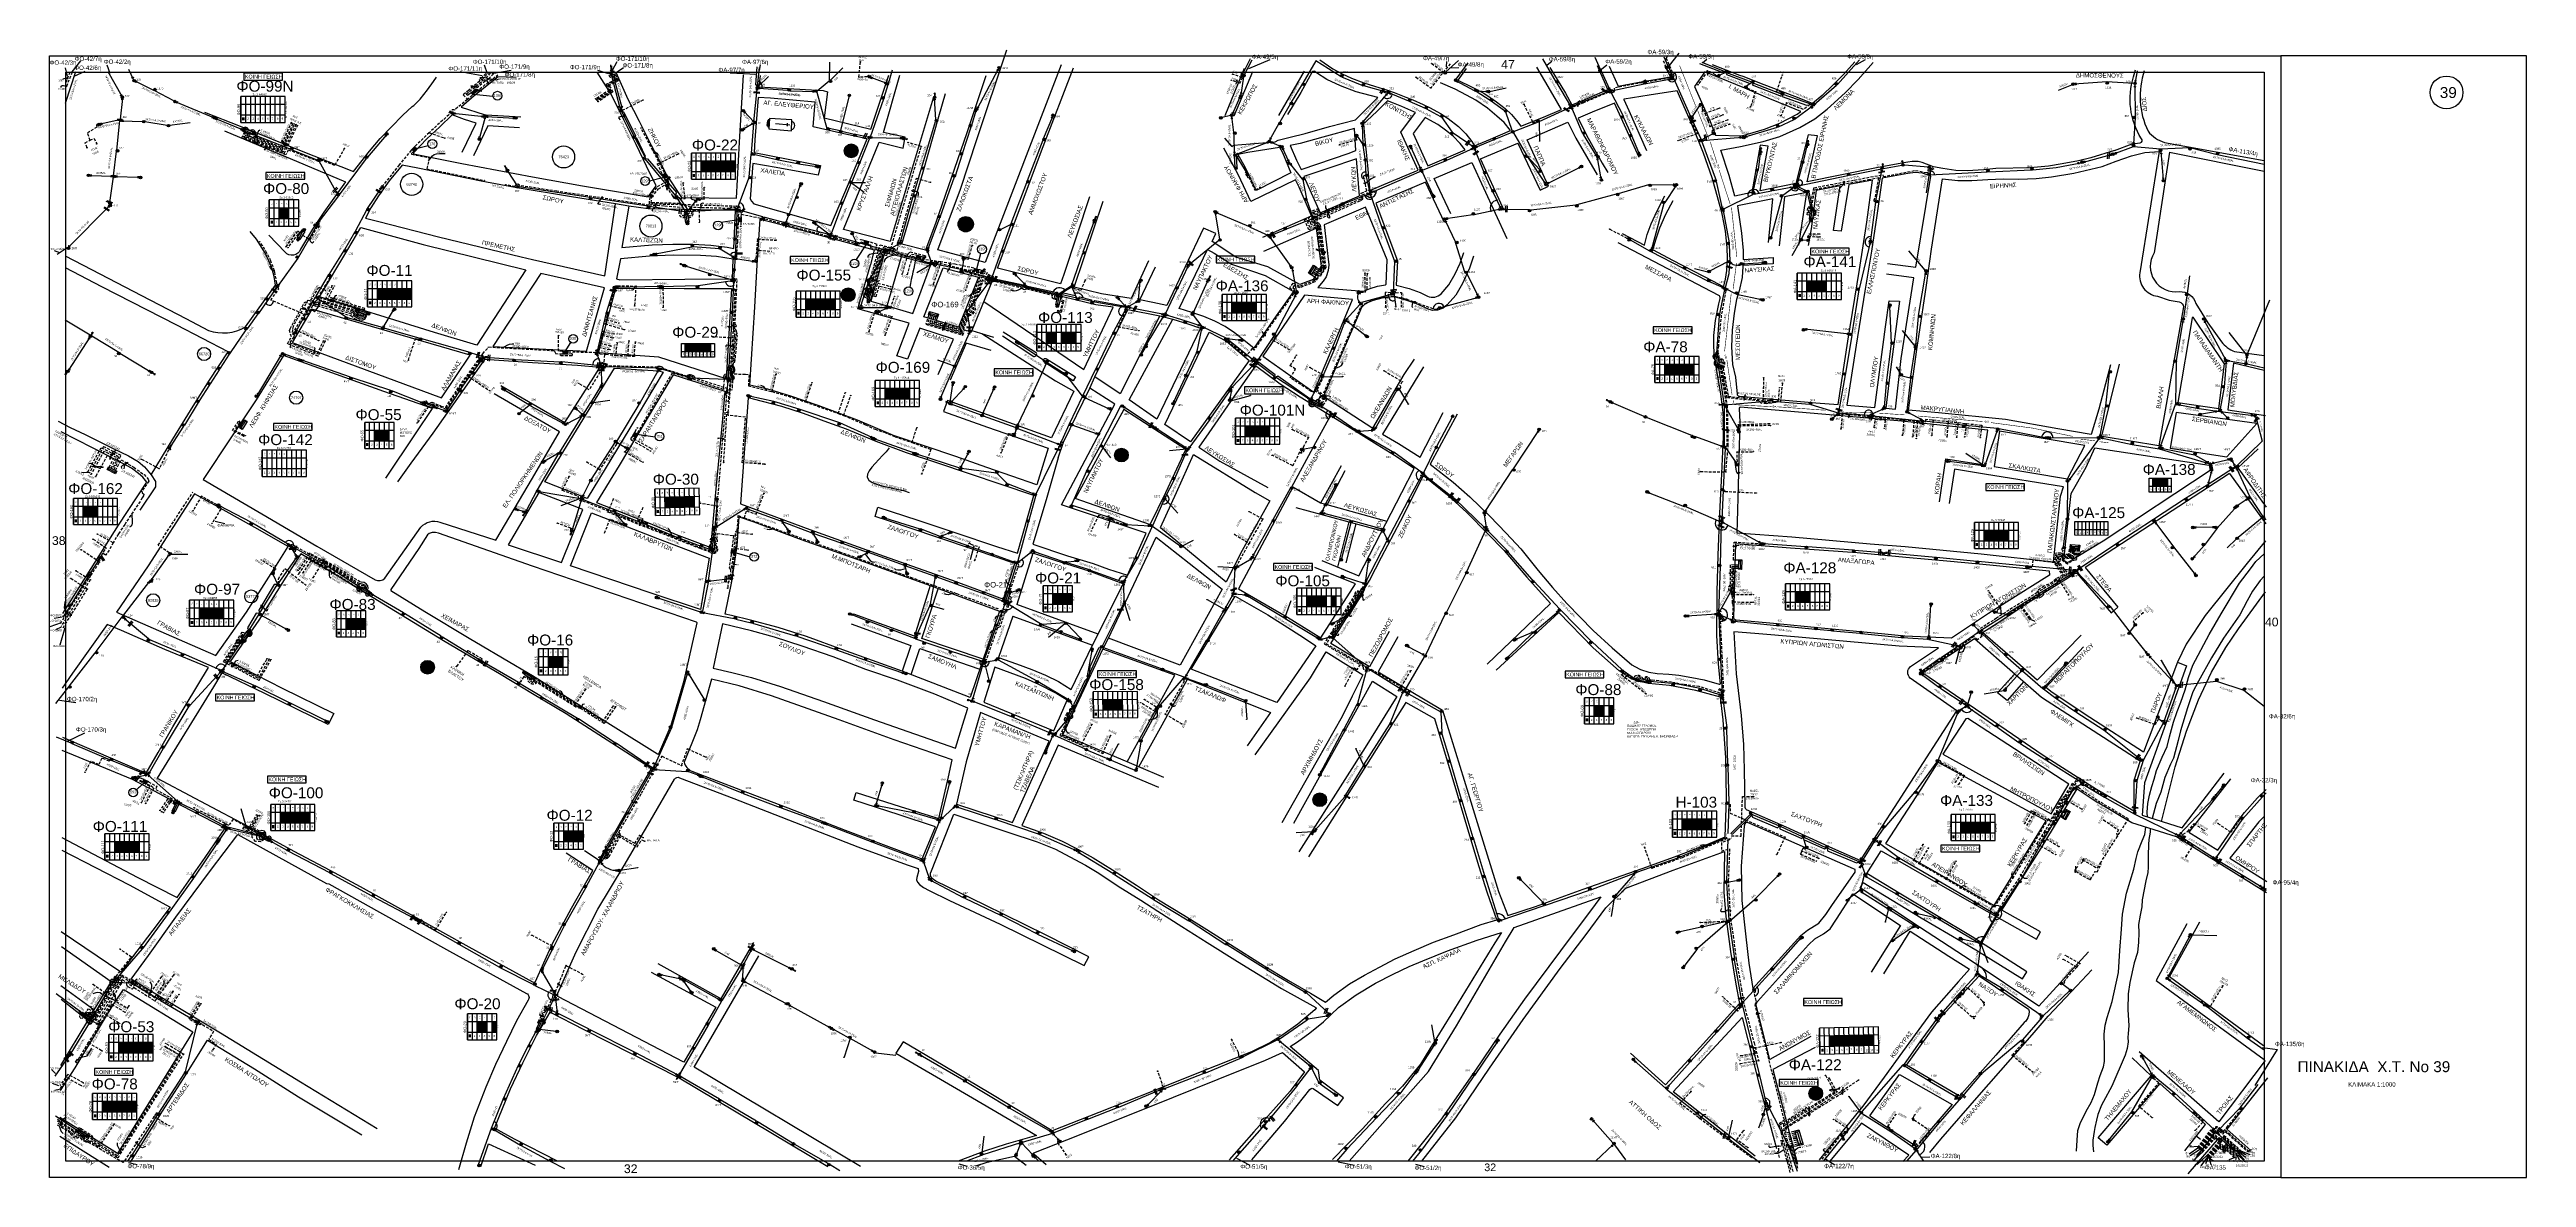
# Model space of a CAD drawing. Header units: millimetres. Extents: x 5016 to 7282, y 2879 to 3911.
import ezdxf
from ezdxf.enums import TextEntityAlignment as Align

# ---------------------------------------------------------------- set-up
doc = ezdxf.new("R2010")
doc.units = ezdxf.units.MM
doc.linetypes.add('DASHED', pattern=[19.05, 12.7, -6.35])
for name, color, linetype in [('2x8.5', 7, 'Continuous'), ('4x6', 7, 'Continuous'), ('Link Box 4 Διευθύνσεων', 7, 'Continuous'), ('Pillar OTE', 7, 'Continuous'), ('Άγνωστα', 7, 'Continuous'), ('Ασφαλειοκιβώτια Χ.Τ 12 αναχωρήσεων', 7, 'Continuous'), ('Ασφαλειοκιβώτια Χ.Τ 6 αναχωρήσεων', 7, 'Continuous'), ('Ασφαλειοκιβώτια Χ.Τ 9 αναχωρήσεων', 7, 'Continuous'), ('Γέφυρες Εναέριου Δικτύου', 7, 'Continuous'), ('Γυμνά εναέρια ΧΤ (3Φ)   3x50+35CU', 7, 'Continuous'), ('Γυμνά εναέρια ΧΤ (3Φ)   4x16AL', 7, 'Continuous'), ('Γυμνά εναέρια ΧΤ (3Φ)   4x35AL', 7, 'Continuous'), ('Γυμνά εναέρια ΧΤ (3Φ)   4x35CU', 7, 'Continuous'), ('Γυμνά εναέρια ΧΤ (3Φ)   4x50AL', 7, 'Continuous'), ('Γυμνά εναέρια ΧΤ (3Φ)   4x50CU', 7, 'Continuous'), ('Γυμνά εναέρια ΧΤ και ΦΟΠ (1Φ)   2x50+16AL', 7, 'Continuous'), ('Γυμνά εναέρια ΧΤ και ΦΟΠ (3Φ)   3x50+35+16CU', 7, 'Continuous'), ('Γυμνά εναέρια ΧΤ και ΦΟΠ (3Φ)   4x50+16AL', 7, 'Continuous'), ('Εναέρια παροχή ΧΤ 4x16', 7, 'SYN_LINE'), ('Εναέρια παροχή ΧΤ 4x25', 7, 'SYN_LINE'), ('Επίτονοι', 7, 'Continuous'), ('Επιγραφές - Σχήματα', 7, 'Continuous'), ('Καλώδια ΧΤ   15AL', 7, 'DASHED'), ('Καλώδια ΧΤ   2x6AL', 7, 'DASHED'), ('Καλώδια ΧΤ   3x150+50AL', 7, 'DASHED'), ('Καλώδια ΧΤ   3x150+50CU', 7, 'DASHED'), ('Καλώδια ΧΤ   3x150AL+50XLPE', 7, 'DASHED'), ('Καλώδια ΧΤ   3x95+35 CU', 7, 'DASHED'), ('Καλώδια ΧΤ   3x95+50CU', 7, 'DASHED'), ('Καλώδια ΧΤ 3Χ50AL+35CU XLPE', 7, 'DASHED'), ('Μηχανική τομή', 7, 'Continuous'), ('Πελάτης μέσης τάσης', 7, 'Continuous'), ('Στύλος Ξύλινος', 7, 'Continuous'), ('Στύλος Ξύλινος @ 1', 7, 'Continuous'), ('Στύλος ΦΜ', 7, 'Continuous'), ('Στύλος ΦΜ @ 1', 7, 'Continuous'), ('Συνδέσεις', 7, 'Continuous'), ('Συνεστραμμένα ΧΤ   3x70+54.6+25 AL', 7, 'SYN_LINE'), ('Συνεστραμμένα ΧΤ   4x120+25 AL', 7, 'SYN_LINE'), ('Τομή', 7, 'Continuous'), ('Υποσταθμός εναέριος 2 στύλων', 7, 'Continuous'), ('Υποσταθμός πόλεως', 7, 'Continuous'), ('Υπόβαθρο ΔΕΗ', 7, 'Continuous'), ('Υπόγεια Καλώδια Δικτύου ΧΤ   .075', 7, 'DASHED'), ('Υπόγεια Καλώδια Δικτύου ΧΤ   .15', 7, 'DASHED'), ('Υπόγεια καλώδια Δικτύου ΧΤ και Παρ. ΧΤ - 3X150+70 AL', 7, 'DASHED'), ('Υπόγεια καλώδια Παροχών ΧΤ   .0225', 7, 'DASHED'), ('Υπόγεια καλώδια Παροχών ΧΤ   .075', 7, 'DASHED'), ('Υπόγεια καλώδια Παροχών ΧΤ   .15', 7, 'DASHED'), ('Υπόγεια καλώδια Παροχών ΧΤ   4x16AL', 7, 'DASHED'), ('Υπόγεια καλώδια Παροχών ΧΤ   4x16CU', 7, 'DASHED'), ('Υπόγεια καλώδια Παροχών ΧΤ   4x50AL', 7, 'DASHED'), ('Υπόγεια καλώδια Παροχών ΧΤ   4x6', 7, 'DASHED'), ('Χώρος', 7, 'Continuous')]:
    doc.layers.add(name, color=color, linetype=linetype)
doc.styles.add('arial', font='ARIAL.TTF')
doc.styles.get("Standard").update_dxf_attribs({"font": 'ARIAL.TTF'})
doc.linetypes.add('PRANES_1r', pattern='A,0.5,[137,SPECLINE.shx,S=1,R=180,X=0,Y=0],0.5', length=1)
doc.linetypes.add('SYN_LINE', pattern='A,0.5,-0.0001,["/\\/\\/\\/",Standard,S=0.1,R=0,X=0,Y=-0.05],-0.25', length=0.7501)
doc.dimstyles.new('ISO-25', dxfattribs={"dimtxt": 2.5, "dimasz": 1.8, "dimexe": 1.25, "dimexo": 0.625, "dimtad": 1, "dimtxsty": 'Standard', "dimcen": 1.8, "dimadec": 0, "dimazin": 0, "dimtfac": 1, "dimtmove": 0, "dimatfit": 3, "dimfxl": 1.25, "dimarcsym": 0})

# ---------------------------------------------------------------- blocks, each defined once
blk = doc.blocks.new('ΥΠΑΡΧΩΝ ΤΣΙΜΕΝΤΕΝΙΟΣ ΣΤΥΛΟΣ')
at = {"layer": 'Στύλος ΦΜ'}
blk.add_hatch(color=7, dxfattribs=at).paths.add_polyline_path([(-1.3, -2.3, 0.574793), (2.6, 0, 0.268822), (1.3, 2.3)])
at = {"layer": 'Στύλος ΦΜ', "color": 7}
blk.add_line((-1.3, -2.3), (1.3, 2.3), dxfattribs=at)
blk.add_circle((0, 0), 2.62, dxfattribs=at)
at = {"layer": 'Στύλος ΦΜ', "flags": 4}
for tag, p in [('ΤΥΠΟΣ', (-4.9, 3)), ('ΑΡΙΘΜΟΣ', (-4.7, 8.1))]:
    blk.add_attdef(tag, p, '', height=4, dxfattribs=at)
blk = doc.blocks.new('ΥΠΑΡΧΩΝ ΞΥΛΙΝΟΣ ΣΤΥΛΟΣ')
at = {"layer": 'Στύλος Ξύλινος'}
h = blk.add_hatch(color=7, dxfattribs=at)
h.paths.add_polyline_path([(-2.6, 0, 0.270008), (-1.3, -2.3), (1.3, 2.3, 0.576266)])
h.paths.add_polyline_path([(-1.3, -2.3, 0.574793), (2.6, 0, 0.268822), (1.3, 2.3)])
at = {"layer": 'Στύλος Ξύλινος', "color": 7}
blk.add_line((-1.3, -2.3), (1.3, 2.3), dxfattribs=at)
blk.add_circle((0, 0), 2.62, dxfattribs=at)
at = {"layer": 'Στύλος Ξύλινος', "flags": 4}
for tag, p in [('ΑΡΙΘΜΟΣ', (-4.9, 8.6)), ('ΤΥΠΟΣ', (-4.8, 3.4))]:
    blk.add_attdef(tag, p, '', height=4, dxfattribs=at)
blk = doc.blocks.new('ΥΠΟΣΤΑΘΜΟΣ ΕΝΑΕΡΙΟΣ ΕΠΙ 2 ΣΤΥΛΩΝ')
at = {"layer": 'Υποσταθμός εναέριος 2 στύλων', "linetype": 'Continuous'}
for points in [[(-12, -2.1, 0.574793), (-8.5, -0.1, 0.268822), (-9.6, 2)], [(9.7, -2.1, 0.574793), (13.2, -0.1, 0.268822), (12, 1.9)]]:
    blk.add_hatch(color=256, dxfattribs=at).paths.add_polyline_path(points)
for p, q in [((-12, -2.1), (-9.6, 2)), ((9.7, -2.1), (12, 1.9))]:
    blk.add_line(p, q, dxfattribs=at)
for centre in [(-10.8, -0.1), (10.8, -0.1)]:
    blk.add_circle(centre, 2.36, dxfattribs=at)
at = {"layer": 'Υποσταθμός πόλεως', "linetype": 'Continuous', "ltscale": 40}
blk.add_lwpolyline([(-8.6, 2.8), (8.6, 2.8), (8.6, -2.8), (-8.6, -2.8)], close=True, dxfattribs=at)
for points in [[(-5.8, 0), (-8.6, 2.8)], [(-8.6, -2.8), (-5.8, 0)], [(-5.8, 0), (5.8, 0)], [(5.8, 0), (8.6, 2.8)], [(8.6, -2.8), (5.8, 0)]]:
    blk.add_lwpolyline(points, dxfattribs=at)
at = {"layer": 'Υποσταθμός εναέριος 2 στύλων', "ltscale": 40, "flags": 1}
for tag, p in [('ΜΕΤΑΣΧΗΜΑΤΙΣΜΟΣ', (14.1, 2.5)), ('ΙΣΧΥΣ', (14.1, -0.3)), ('ΑΡΙΘΜΟΣ', (14.2, -3))]:
    blk.add_attdef(tag, p, '', height=1.8, dxfattribs=at)
blk = doc.blocks.new('ΕΠΙΤΟΝΟΣ')
at = {"layer": 'Επίτονοι', "lineweight": 40, "ltscale": 40}
blk.add_hatch(color=256, dxfattribs=at).paths.add_polyline_path([(-1.1, 6.5), (0, 9.1), (1.1, 6.5)])
for p, q in [((-1.1, 6.5), (0, 9.1)), ((1.1, 6.5), (-1.1, 6.5)), ((-1.1, 6.5), (0, 6.5)), ((0, 9.1), (1.1, 6.5)), ((0, 6.5), (0, 0))]:
    blk.add_line(p, q, dxfattribs=at)
blk = doc.blocks.new('ΥΠΟΣΤΑΘΜΟΣ ΠΟΛΕΩΣ')
at = {"layer": 'Υποσταθμός πόλεως', "linetype": 'Continuous', "ltscale": 40}
blk.add_lwpolyline([(-8.6, 2.8), (8.6, 2.8), (8.6, -2.8), (-8.6, -2.8)], close=True, dxfattribs=at)
for points in [[(-5.8, 0), (-8.6, 2.8)], [(5.8, 0), (8.6, 2.8)], [(-8.6, -2.8), (-5.8, 0)], [(-5.8, 0), (5.8, 0)], [(8.6, -2.8), (5.8, 0)]]:
    blk.add_lwpolyline(points, dxfattribs=at)
at = {"layer": 'Υποσταθμός πόλεως', "linetype": 'SYN_LINE', "ltscale": 40, "flags": 1}
for tag, p in [('ΜΕΤΑΣΧΗΜΑΤΙΣΜΟΣ', (10.6, 2.4)), ('ΙΣΧΥΣ', (10.6, -0.4)), ('ΑΡΙΘΜΟΣ', (10.7, -3.1))]:
    blk.add_attdef(tag, p, '', height=1.8, dxfattribs=at)
blk = doc.blocks.new('LINK BOX 4 ΑΝΑΧΩΡΗΣΕΩΝ')
at = {"layer": 'Link Box 4 Διευθύνσεων', "ltscale": 40}
blk.add_hatch(color=256, dxfattribs=at).paths.add_polyline_path([(-3.5, 0), (-3.5, -4.7), (3.5, -4.7), (3.5, 0)])
for p, q in [((-3.5, 0), (-5.3, 0)), ((5.3, 0), (3.5, 0)), ((-3.5, -4.7), (-5.3, -4.7)), ((5.3, -4.7), (3.5, -4.7))]:
    blk.add_line(p, q, dxfattribs=at)
blk.add_lwpolyline([(-3.5, -4.7), (-3.5, 0), (3.5, 0), (3.5, -4.7)], close=True, dxfattribs=at)
blk = doc.blocks.new('ΥΠΟΣΤΑΘΜΟΣ ΠΟΛΕΩΣ 6 ΑΝΑΧΩΡΗΣΕΩΝ')
at = {"layer": 'Υποσταθμός πόλεως', "linetype": 'Continuous', "ltscale": 40}
for p, q in [((-8.2, -2.8), (-8.2, -4)), ((-5, -2.8), (-5, -4)), ((-1.7, -2.8), (-1.7, -4)), ((1.7, -2.8), (1.7, -4)), ((5.1, -2.8), (5.1, -4)), ((8.2, -2.8), (8.2, -4))]:
    blk.add_line(p, q, dxfattribs=at)
blk.add_lwpolyline([(-8.6, 2.8), (8.6, 2.8), (8.6, -2.8), (-8.6, -2.8)], close=True, dxfattribs=at)
for points in [[(-5.8, 0), (-8.6, 2.8)], [(5.8, 0), (8.6, 2.8)], [(-8.6, -2.8), (-5.8, 0)], [(-5.8, 0), (5.8, 0)], [(8.6, -2.8), (5.8, 0)]]:
    blk.add_lwpolyline(points, dxfattribs=at)
at = {"layer": 'Υποσταθμός πόλεως', "linetype": 'SYN_LINE', "ltscale": 40, "flags": 1}
for tag, p in [('ΜΕΤΑΣΧΗΜΑΤΙΣΜΟΣ', (9.6, 1.9)), ('ΙΣΧΥΣ', (9.6, -0.9)), ('ΑΡΙΘΜΟΣ', (9.7, -3.6))]:
    blk.add_attdef(tag, p, '', height=1.8, dxfattribs=at)
blk = doc.blocks.new('ΥΠΟΣΤΑΘΜΟΣ ΠΟΛΕΩΣ 8 ΑΝΑΧΩΡΗΣΕΩΝ')
at = {"layer": 'Υποσταθμός πόλεως', "linetype": 'Continuous', "ltscale": 40}
for p, q in [((-8.2, -2.8), (-8.2, -4)), ((-5.9, -2.8), (-5.9, -4)), ((-3.5, -2.8), (-3.5, -4)), ((-1.3, -2.8), (-1.3, -4)), ((1.2, -2.8), (1.2, -4)), ((3.6, -2.8), (3.6, -4)), ((6, -2.8), (6, -4)), ((8.2, -2.8), (8.2, -4))]:
    blk.add_line(p, q, dxfattribs=at)
blk.add_lwpolyline([(-8.6, 2.8), (8.6, 2.8), (8.6, -2.8), (-8.6, -2.8)], close=True, dxfattribs=at)
for points in [[(-5.8, 0), (-8.6, 2.8)], [(5.8, 0), (8.6, 2.8)], [(-8.6, -2.8), (-5.8, 0)], [(-5.8, 0), (5.8, 0)], [(8.6, -2.8), (5.8, 0)]]:
    blk.add_lwpolyline(points, dxfattribs=at)
at = {"layer": 'Υποσταθμός πόλεως', "linetype": 'SYN_LINE', "ltscale": 40, "flags": 1}
for tag, p in [('ΜΕΤΑΣΧΗΜΑΤΙΣΜΟΣ', (9.6, 1.4)), ('ΙΣΧΥΣ', (9.6, -1.4)), ('ΑΡΙΘΜΟΣ', (9.7, -4.1))]:
    blk.add_attdef(tag, p, '', height=1.8, dxfattribs=at)
blk = doc.blocks.new('ΥΠΟΣΤΑΘΜΟΣ ΠΟΛΕΩΣ 9 ΑΝΑΧΩΡΗΣΕΩΝ')
at = {"layer": 'Υποσταθμός πόλεως', "ltscale": 40}
for p, q in [((-9.6, -2.8), (-9.6, -4)), ((-7.1, -2.8), (-7.1, -4)), ((-4.8, -2.8), (-4.8, -4)), ((-2.4, -2.8), (-2.4, -4)), ((0.1, -2.8), (0.1, -4)), ((2.5, -2.8), (2.5, -4)), ((5, -2.8), (5, -4)), ((7.5, -2.8), (7.5, -4)), ((9.6, -2.8), (9.6, -4))]:
    blk.add_line(p, q, dxfattribs=at)
blk.add_lwpolyline([(-10, 2.8), (10, 2.8), (10, -2.8), (-10, -2.8)], close=True, dxfattribs=at)
for points in [[(-7.2, 0), (-10, 2.8)], [(-10, -2.8), (-7.2, 0)], [(-7.2, 0), (7.2, 0)], [(7.2, 0), (10, 2.8)], [(10, -2.8), (7.2, 0)]]:
    blk.add_lwpolyline(points, dxfattribs=at)
at = {"layer": 'Υποσταθμός πόλεως', "linetype": 'SYN_LINE', "ltscale": 40, "flags": 1}
for tag, p in [('ΜΕΤΑΣΧΗΜΑΤΙΣΜΟΣ', (10.8, 1.7)), ('ΙΣΧΥΣ', (10.8, -1.1)), ('ΑΡΙΘΜΟΣ', (10.9, -3.8))]:
    blk.add_attdef(tag, p, '', height=1.8, dxfattribs=at)
blk = doc.blocks.new('ΑΣΦΑΛΕΙΟΚΙΒΩΤΙΟ ΥΠΟΣΤΑΘΜΟΥ 6 ΑΝΑΧΩΡΗΣΕΩΝ')
at = {"layer": 'Ασφαλειοκιβώτια Χ.Τ 6 αναχωρήσεων', "ltscale": 40}
for p, q in [((-23.9, 27), (23.9, 27)), ((-23.9, 18), (23.9, 18)), ((-23.9, 9), (23.9, 9)), ((-23.9, 0), (23.9, 0)), ((-9.8, 27), (-9.8, -27)), ((9.8, 27), (9.8, -27)), ((-23.9, -9), (23.9, -9)), ((-23.9, -18), (23.9, -18))]:
    blk.add_line(p, q, dxfattribs=at)
at = {"layer": 'Ασφαλειοκιβώτια Χ.Τ 6 αναχωρήσεων'}
blk.add_lwpolyline([(-23.9, -27), (23.9, -27), (23.9, 27), (-23.9, 27)], close=True, dxfattribs=at)
for s, p in [('1', (-18.5, 23.9)), ('2', (-18.5, 15.4)), ('3', (-18.5, 6.3)), ('4', (-18.5, -2.7)), ('5', (-18.5, -11.8)), ('6', (-18.5, -20.9))]:
    blk.add_text(s, height=3.6, rotation=270, dxfattribs=at).set_placement(p)
at = {"layer": 'Ασφαλειοκιβώτια Χ.Τ 6 αναχωρήσεων', "ltscale": 40}
for tag, height, p in [('ΟΝΟΜΑ', 5, (-0.3, 31.7)), ('ΚΕΙΜΕΝΟ 1', 2, (17, 22.4)), ('ΚΕΙΜΕΝΟ 2', 2, (17, 13.7)), ('ΚΕΙΜΕΝΟ 3', 2, (17, 4.3)), ('ΣΧ', 2, (-0.2, -29.2)), ('ΚΕΙΜΕΝΟ 4', 2, (17, -4.7)), ('ΚΕΙΜΕΝΟ 5', 2, (17, -13.5)), ('ΚΕΙΜΕΝΟ 6', 2, (17, -22.4))]:
    blk.add_attdef(tag, text='', height=height, dxfattribs=at).set_placement(p, align=Align.MIDDLE_CENTER)
blk = doc.blocks.new('ΑΣΦΑΛΕΙΟΚΙΒΩΤΙΟ ΥΠΟΣΤΑΘΜΟΥ 9 ΑΝΑΧΩΡΗΣΕΩΝ')
at = {"layer": 'Ασφαλειοκιβώτια Χ.Τ 9 αναχωρήσεων', "ltscale": 40}
for p, q in [((-23.8, 40.4), (24, 40.4)), ((-23.8, 31.4), (24, 31.4)), ((-23.8, 22.4), (24, 22.4)), ((-23.8, 13.4), (24, 13.4)), ((-23.8, 4.4), (24, 4.4)), ((-9.7, 40.4), (-9.7, -40.6)), ((9.9, 40.4), (9.9, -40.6)), ((-23.8, -4.6), (24, -4.6)), ((-23.8, -13.6), (24, -13.6)), ((-23.8, -22.6), (24, -22.6)), ((-23.8, -31.6), (24, -31.6))]:
    blk.add_line(p, q, dxfattribs=at)
at = {"layer": 'Ασφαλειοκιβώτια Χ.Τ 9 αναχωρήσεων'}
blk.add_lwpolyline([(-23.8, -40.6), (24, -40.6), (24, 40.4), (-23.8, 40.4)], close=True, dxfattribs=at)
for s, p in [('3', (-18.6, 19.6)), ('5', (-18.6, 1.6)), ('1', (-18.6, 37.2)), ('2', (-18.6, 28.7)), ('4', (-18.6, 10.6)), ('6', (-18.6, -7.6)), ('8', (-18.6, -25.5)), ('9', (-18.6, -34.2)), ('7', (-18.6, -15.8))]:
    blk.add_text(s, height=3.6, rotation=270, dxfattribs=at).set_placement(p)
at = {"layer": 'Ασφαλειοκιβώτια Χ.Τ 9 αναχωρήσεων', "ltscale": 40}
for tag, height, p in [('ΟΝΟΜΑ', 5, (-0.2, 44.3)), ('ΚΕΙΜΕΝΟ 1', 2, (17.1, 35.6)), ('ΚΕΙΜΕΝΟ 2', 2, (17.1, 26.9)), ('ΚΕΙΜΕΝΟ 3', 2, (17.1, 17.7)), ('ΚΕΙΜΕΝΟ 4', 2, (17.1, 8.7)), ('ΚΕΙΜΕΝΟ 5', 2, (17.1, -0.1)), ('ΣΧ', 2, (-0.1, -42.6)), ('ΚΕΙΜΕΝΟ 6', 2, (17.1, -9.1)), ('ΚΕΙΜΕΝΟ 7', 2, (17.1, -18.1)), ('ΚΕΙΜΕΝΟ 8', 2, (17.1, -26.9)), ('ΚΕΙΜΕΝΟ 9', 2, (17.1, -36))]:
    blk.add_attdef(tag, text='', height=height, dxfattribs=at).set_placement(p, align=Align.MIDDLE_CENTER)
blk = doc.blocks.new('ΑΣΦΑΛΕΙΟΚΙΒΩΤΙΟ ΥΠΟΣΤΑΘΜΟΥ 12 ΑΝΑΧΩΡΗΣΕΩΝ')
at = {"layer": 'Ασφαλειοκιβώτια Χ.Τ 12 αναχωρήσεων', "ltscale": 40}
for p, q in [((-23.9, 54), (23.9, 54)), ((-9.8, 54), (-9.8, -54)), ((9.8, 54), (9.8, -54)), ((-23.9, 45), (23.9, 45)), ((-23.9, 36), (23.9, 36)), ((-23.9, 27), (23.9, 27)), ((-23.9, 18), (23.9, 18)), ((-23.9, 9), (23.9, 9)), ((-23.9, 0), (23.9, 0)), ((-23.9, -9), (23.9, -9)), ((-23.9, -18), (23.9, -18)), ((-23.9, -27), (23.9, -27)), ((-23.9, -36), (23.9, -36)), ((-23.9, -45), (23.9, -45))]:
    blk.add_line(p, q, dxfattribs=at)
at = {"layer": 'Ασφαλειοκιβώτια Χ.Τ 12 αναχωρήσεων'}
blk.add_lwpolyline([(-23.9, -54), (23.9, -54), (23.9, 54), (-23.9, 54)], close=True, dxfattribs=at)
for s, p in [('1', (-18.7, 50.7)), ('2', (-18.7, 42.1)), ('3', (-18.7, 33)), ('4', (-18.7, 24)), ('5', (-18.7, 15)), ('6', (-18.7, 5.8)), ('10', (-20.5, -29.7)), ('11', (-20.5, -38.5)), ('7', (-18.7, -2.4)), ('8', (-18.7, -12.1)), ('9', (-18.7, -20.8)), ('12', (-20.5, -47.9))]:
    blk.add_text(s, height=3.6, rotation=270, dxfattribs=at).set_placement(p)
at = {"layer": 'Ασφαλειοκιβώτια Χ.Τ 12 αναχωρήσεων', "ltscale": 40}
for tag, height, p in [('ΟΝΟΜΑ', 5, (0.1, 57.9)), ('ΚΕΙΜΕΝΟ 1', 2, (17.3, 49.2)), ('ΚΕΙΜΕΝΟ 2', 2, (17.3, 40.5)), ('ΚΕΙΜΕΝΟ 3', 2, (17.3, 31.4)), ('ΚΕΙΜΕΝΟ 4', 2, (17.3, 22.4)), ('ΚΕΙΜΕΝΟ 5', 2, (17.3, 13.6)), ('ΚΕΙΜΕΝΟ 6', 2, (17.3, 4.7)), ('ΚΕΙΜΕΝΟ 10', 2, (17.3, -31.5)), ('ΚΕΙΜΕΝΟ 11', 2, (17.3, -40.6)), ('ΚΕΙΜΕΝΟ 7', 2, (17.3, -4.4)), ('ΚΕΙΜΕΝΟ 8', 2, (17.3, -13.2)), ('ΚΕΙΜΕΝΟ 9', 2, (17.3, -22.3)), ('ΣΧ', 2, (0.2, -56.1)), ('ΚΕΙΜΕΝΟ 12', 2, (17.3, -49.5))]:
    blk.add_attdef(tag, text='', height=height, dxfattribs=at).set_placement(p, align=Align.MIDDLE_CENTER)
blk = doc.blocks.new('ΜΗΧΑΝΙΚΗ ΤΟΜΗ')
at = {"layer": 'Μηχανική τομή', "ltscale": 40}
for p, q in [((-1.9, 0.8), (1.9, 0.8)), ((1.9, 0), (-1.9, 0))]:
    blk.add_line(p, q, dxfattribs=at)
blk = doc.blocks.new('ΤΟΜΗ')
at = {"layer": 'Τομή', "ltscale": 40}
for p, q in [((-5.7, 0), (5.7, 0)), ((5.7, -2.3), (-5.7, -2.3))]:
    blk.add_line(p, q, dxfattribs=at)
blk = doc.blocks.new('_ΣΥΝΔΕΣΗ')
at = {"layer": 'Συνδέσεις', "linetype": 'SYN_LINE', "ltscale": 40}
blk.add_hatch(color=256, dxfattribs=at).paths.add_polyline_path([(0.5, 0, 1), (-0.5, 0, 1)])
at = {"layer": 'Συνδέσεις'}
blk.add_circle((0, 0), 0.5, dxfattribs=at)
blk = doc.blocks.new('ΧΩΡΟΣ')
at = {"layer": 'Χώρος', "ltscale": 40, "true_color": 0xff4747}
blk.add_hatch(color=13, dxfattribs=at).paths.add_polyline_path([(12.2, -0.2, 1), (-13, -0.2, 1)])
at = {"layer": 'Χώρος', "ltscale": 40}
blk.add_circle((-0.4, -0.2), 12.6, dxfattribs=at)
at = {"layer": 'Χώρος', "ltscale": 30, "insert": (-3.1, 9.6), "char_height": 5.4, "width": 408.891, "attachment_point": 1}
blk.add_mtext('Φ', dxfattribs=at)
at = {"layer": 'Χώρος', "ltscale": 40}
blk.add_attdef('ΑΡΙΘΜΟΣ_001', (-5.2, -4), '', height=5.4, dxfattribs=at)
blk = doc.blocks.new('ΠΕΛΑΤΗΣ ΜΕΣΗΣ ΤΑΣΗΣ')
at = {"layer": 'Πελάτης μέσης τάσης', "ltscale": 40, "true_color": 0x5db6e9}
blk.add_hatch(color=143, dxfattribs=at).paths.add_polyline_path([(3.5, 0, 1), (-3.5, 0, 1)])
at = {"layer": 'Πελάτης μέσης τάσης', "ltscale": 40}
blk.add_circle((0, 0), 3.5, dxfattribs=at)
at = {"layer": 'Πελάτης μέσης τάσης', "ltscale": 30, "insert": (-0.8, 2.7), "char_height": 1.5, "width": 113.581, "attachment_point": 1}
blk.add_mtext('X', dxfattribs=at)
at = {"layer": 'Πελάτης μέσης τάσης', "ltscale": 40}
blk.add_attdef('ΑΡΙΘΜΟΣ_001', (-1.3, -1.1), '', height=1.5, dxfattribs=at)
blk = doc.blocks.new('TSONTA XT1')
at = {"ltscale": 40}
h = blk.add_hatch(color=256, dxfattribs=at)
h.dxf.hatch_style = 1
h.paths.add_polyline_path([(596, 2488), (597, 2489), (596, 2490), (595, 2489)])
blk.add_lwpolyline([(595, 2489), (596, 2490), (597, 2489), (596, 2488)], close=True, dxfattribs=at)
blk = doc.blocks.new('PILLAR ΟΤΕ')
at = {"layer": 'Pillar OTE', "ltscale": 40}
blk.add_lwpolyline([(-3.3, 2), (3.4, 2), (3.4, -2), (-3.3, -2)], close=True, dxfattribs=at)
at = {"layer": 'Pillar OTE', "insert": (-1.8, 0.7), "char_height": 1.357, "width": 109.961, "attachment_point": 1}
blk.add_mtext('{\\fArial|b1|i0|c161|p34;OTE}', dxfattribs=at)
blk = doc.blocks.new('τομή_')
at = {"layer": 'Επιγραφές - Σχήματα'}
for p, q in [((-1.3, -0.2), (0.1, 0.7)), ((-1.1, -0.5), (0.3, 0.5)), ((-0.7, 0.6), (-0.3, -0.4))]:
    blk.add_line(p, q, dxfattribs=at)

msp = doc.modelspace()

# ---------------------------------------------------------------- hatches: boundary and pattern name
at = {"layer": 'Pillar OTE', "lineweight": -3, "ltscale": 40}
h = msp.add_hatch(color=256, dxfattribs=at)
h.dxf.hatch_style = 1
h.paths.add_polyline_path([(6726.9, 3165.5), (6727, 3166.3), (6726.3, 3165.8)])
h = msp.add_hatch(color=256, dxfattribs=at)
h.dxf.hatch_style = 1
h.paths.add_polyline_path([(5135.4, 2990.3), (5134.8, 2990.3), (5135.1, 2989.8)])
at = {"layer": 'Ασφαλειοκιβώτια Χ.Τ 12 αναχωρήσεων', "lineweight": -3}
for color, points in [(1, [(6649.1, 3008.5), (6644.6, 3008.4), (6644.8, 2998.5), (6649.3, 2998.7)]), (30, [(6653.6, 3008.6), (6649.1, 3008.5), (6649.3, 2998.7), (6653.8, 2998.8)]), (62, [(6658.1, 3008.7), (6653.6, 3008.6), (6653.8, 2998.8), (6658.3, 2998.9)]), (6, [(6662.6, 3008.8), (6658.1, 3008.7), (6658.3, 2998.9), (6662.8, 2999)]), (27, [(6667.1, 3008.9), (6662.6, 3008.8), (6662.8, 2999), (6667.3, 2999.1)]), (173, [(6671.6, 3009), (6667.1, 3008.9), (6667.3, 2999.1), (6671.8, 2999.2)]), (2, [(6676.1, 3009.1), (6671.6, 3009), (6671.8, 2999.2), (6676.3, 2999.3)]), (5, [(6680.6, 3009.2), (6676.1, 3009.1), (6676.3, 2999.3), (6680.8, 2999.4)]), (85, [(6685.1, 3009.3), (6680.6, 3009.2), (6680.8, 2999.4), (6685.3, 2999.5)])]:
    msp.add_hatch(color=color, dxfattribs=at).paths.add_polyline_path(points)
at = {"layer": 'Ασφαλειοκιβώτια Χ.Τ 9 αναχωρήσεων', "lineweight": -3}
for color, points in [(6, [(5616.7, 3809), (5612.2, 3809), (5612.2, 3799.2), (5616.7, 3799.2)]), (85, [(5621.2, 3809), (5616.7, 3809), (5616.7, 3799.2), (5621.2, 3799.2)]), (5, [(5625.7, 3809), (5621.2, 3809), (5621.2, 3799.2), (5625.7, 3799.2)]), (1, [(5630.2, 3809), (5625.7, 3809), (5625.7, 3799.2), (5630.2, 3799.2)]), (30, [(5634.7, 3809), (5630.2, 3809), (5630.2, 3799.2), (5634.7, 3799.2)]), (2, [(5639.2, 3809), (5634.7, 3809), (5634.7, 3799.2), (5639.2, 3799.2)]), (62, [(5643.7, 3809), (5639.2, 3809), (5639.2, 3799.2), (5643.7, 3799.2)]), (27, [(5604.3, 3794.3), (5606.6, 3794.3), (5606.6, 3797), (5604.3, 3797)]), (6, [(5226, 3756.2), (5230.5, 3756.2), (5230.5, 3766.1), (5226, 3766.1)]), (30, [(5230.5, 3756.2), (5235, 3756.2), (5235, 3766.1), (5230.5, 3766.1)]), (85, [(5218.1, 3751.5), (5220.4, 3751.5), (5220.4, 3754.2), (5218.1, 3754.2)]), (1, [(6628.6, 3699.1), (6624.1, 3699.1), (6624.1, 3689.2), (6628.6, 3689.2)]), (5, [(6633.1, 3699.1), (6628.6, 3699.1), (6628.6, 3689.2), (6633.1, 3689.2)]), (30, [(6637.6, 3699.1), (6633.1, 3699.1), (6633.1, 3689.2), (6637.6, 3689.2)]), (2, [(6642.1, 3699.1), (6637.6, 3699.1), (6637.6, 3689.2), (6642.1, 3689.2)]), (27, [(5308.1, 3677.6), (5310.4, 3677.6), (5310.4, 3680.3), (5308.1, 3680.3)]), (85, [(5320.5, 3692.3), (5316, 3692.3), (5316, 3682.5), (5320.5, 3682.5)]), (6, [(5325, 3692.3), (5320.5, 3692.3), (5320.5, 3682.5), (5325, 3682.5)]), (133, [(5329.5, 3692.3), (5325, 3692.3), (5325, 3682.5), (5329.5, 3682.5)]), (30, [(5334, 3692.3), (5329.5, 3692.3), (5329.5, 3682.5), (5334, 3682.5)]), (1, [(5338.5, 3692.3), (5334, 3692.3), (5334, 3682.5), (5338.5, 3682.5)]), (2, [(5343, 3692.3), (5338.5, 3692.3), (5338.5, 3682.5), (5343, 3682.5)]), (62, [(5347.5, 3692.3), (5343, 3692.3), (5343, 3682.5), (5347.5, 3682.5)]), (1, [(5712.5, 3682.8), (5708, 3682.8), (5708, 3673), (5712.5, 3673)]), (30, [(5717, 3682.8), (5712.5, 3682.8), (5712.5, 3673), (5717, 3673)]), (133, [(5721.5, 3682.8), (5717, 3682.8), (5717, 3673), (5721.5, 3673)]), (5, [(5726, 3682.8), (5721.5, 3682.8), (5721.5, 3673), (5726, 3673)]), (6, [(5730.5, 3682.8), (5726, 3682.8), (5726, 3673), (5730.5, 3673)]), (62, [(5735, 3682.8), (5730.5, 3682.8), (5730.5, 3673), (5735, 3673)]), (85, [(6102.4, 3679.8), (6097.9, 3679.8), (6097.9, 3670), (6102.4, 3670)]), (30, [(6106.9, 3679.8), (6102.4, 3679.8), (6102.4, 3670), (6106.9, 3670)]), (6, [(6111.4, 3679.8), (6106.9, 3679.8), (6106.9, 3670), (6111.4, 3670)]), (27, [(6115.9, 3679.8), (6111.4, 3679.8), (6111.4, 3670), (6115.9, 3670)]), (62, [(6120.4, 3679.8), (6115.9, 3679.8), (6115.9, 3670), (6120.4, 3670)]), (85, [(6616.2, 3684.3), (6618.5, 3684.3), (6618.5, 3687.1), (6616.2, 3687.1)]), (2, [(5700.1, 3668.1), (5702.4, 3668.1), (5702.4, 3670.8), (5700.1, 3670.8)]), (2, [(5932.9, 3652.1), (5928.4, 3652.1), (5928.4, 3642.3), (5932.9, 3642.3)]), (5, [(5937.4, 3652.1), (5932.9, 3652.1), (5932.9, 3642.3), (5937.4, 3642.3)]), (133, [(5946.4, 3652.1), (5941.9, 3652.1), (5941.9, 3642.3), (5946.4, 3642.3)]), (85, [(5950.9, 3652.1), (5946.4, 3652.1), (5946.4, 3642.3), (5950.9, 3642.3)]), (30, [(5955.4, 3652.1), (5950.9, 3652.1), (5950.9, 3642.3), (5955.4, 3642.3)]), (1, [(6090, 3665.1), (6092.3, 3665.1), (6092.3, 3667.8), (6090, 3667.8)]), (6, [(5920.5, 3637.4), (5922.8, 3637.4), (5922.8, 3640.1), (5920.5, 3640.1)]), (1, [(6486.1, 3608.3), (6488.4, 3608.3), (6488.4, 3611), (6486.1, 3611)]), (27, [(6498.5, 3623), (6494, 3623), (6494, 3613.2), (6498.5, 3613.2)]), (173, [(6503, 3623), (6498.5, 3623), (6498.5, 3613.2), (6503, 3613.2)]), (62, [(6507.5, 3623), (6503, 3623), (6503, 3613.2), (6507.5, 3613.2)]), (85, [(6512, 3623), (6507.5, 3623), (6507.5, 3613.2), (6512, 3613.2)]), (5, [(6516.5, 3623), (6512, 3623), (6512, 3613.2), (6516.5, 3613.2)]), (6, [(6521, 3623), (6516.5, 3623), (6516.5, 3613.2), (6521, 3613.2)]), (27, [(5772.7, 3586.2), (5775, 3586.2), (5775, 3588.9), (5772.7, 3588.9)]), (5, [(5785.1, 3601), (5780.6, 3601), (5780.6, 3591.1), (5785.1, 3591.1)]), (173, [(5789.6, 3601), (5785.1, 3601), (5785.1, 3591.1), (5789.6, 3591.1)]), (2, [(5794.1, 3601), (5789.6, 3601), (5789.6, 3591.1), (5794.1, 3591.1)]), (62, [(5798.6, 3601), (5794.1, 3601), (5794.1, 3591.1), (5798.6, 3591.1)]), (1, [(5803.1, 3601), (5798.6, 3601), (5798.6, 3591.1), (5803.1, 3591.1)]), (1, [(5313.3, 3552.7), (5317.8, 3552.7), (5317.8, 3562.6), (5313.3, 3562.6)]), (173, [(5317.8, 3552.7), (5322.3, 3552.7), (5322.3, 3562.6), (5317.8, 3562.6)]), (30, [(5322.3, 3552.7), (5326.8, 3552.7), (5326.8, 3562.6), (5322.3, 3562.6)]), (2, [(6114.7, 3566.5), (6110.2, 3566.5), (6110.2, 3556.6), (6114.7, 3556.6)]), (1, [(6119.2, 3566.5), (6114.7, 3566.5), (6114.7, 3556.6), (6119.2, 3556.6)]), (5, [(6123.7, 3566.5), (6119.2, 3566.5), (6119.2, 3556.6), (6123.7, 3556.6)]), (173, [(6128.2, 3566.5), (6123.7, 3566.5), (6123.7, 3556.6), (6128.2, 3556.6)]), (27, [(6132.7, 3566.5), (6128.2, 3566.5), (6128.2, 3556.6), (6132.7, 3556.6)]), (85, [(5305.4, 3548), (5307.7, 3548), (5307.7, 3550.7), (5305.4, 3550.7)]), (85, [(6102.3, 3551.7), (6104.6, 3551.7), (6104.6, 3554.5), (6102.3, 3554.5)]), (2, [(5051.2, 3492.9), (5046.7, 3492.9), (5046.7, 3483.1), (5051.2, 3483.1)]), (173, [(5055.7, 3492.9), (5051.2, 3492.9), (5051.2, 3483.1), (5055.7, 3483.1)]), (85, [(5060.2, 3492.9), (5055.7, 3492.9), (5055.7, 3483.1), (5060.2, 3483.1)]), (133, [(5583.5, 3501.6), (5579, 3501.5), (5579.2, 3491.7), (5583.7, 3491.8)]), (30, [(5588, 3501.7), (5583.5, 3501.6), (5583.7, 3491.8), (5588.2, 3491.9)]), (27, [(5592.5, 3501.8), (5588, 3501.7), (5588.2, 3491.9), (5592.7, 3492)]), (2, [(5597, 3501.9), (5592.5, 3501.8), (5592.7, 3492), (5597.2, 3492.1)]), (1, [(5601.5, 3502), (5597, 3501.9), (5597.2, 3492.1), (5601.7, 3492.2)]), (62, [(5606, 3502.1), (5601.5, 3502), (5601.7, 3492.2), (5606.2, 3492.3)]), (1, [(5038.8, 3478.2), (5041.1, 3478.2), (5041.1, 3480.9), (5038.8, 3480.9)]), (173, [(5571.5, 3486.6), (5573.8, 3486.7), (5573.7, 3489.4), (5571.4, 3489.3)]), (1, [(6790.8, 3471.1), (6786.3, 3471.1), (6786.3, 3461.3), (6790.8, 3461.3)]), (133, [(6795.3, 3471.1), (6790.8, 3471.1), (6790.8, 3461.3), (6795.3, 3461.3)]), (2, [(6799.8, 3471.1), (6795.3, 3471.1), (6795.3, 3461.3), (6799.8, 3461.3)]), (62, [(6804.3, 3471.1), (6799.8, 3471.1), (6799.8, 3461.3), (6804.3, 3461.3)]), (30, [(6808.8, 3471.1), (6804.3, 3471.1), (6804.3, 3461.3), (6808.8, 3461.3)]), (173, [(6778.4, 3456.4), (6780.7, 3456.4), (6780.7, 3459.1), (6778.4, 3459.1)]), (30, [(5157.5, 3399.9), (5153, 3399.9), (5153, 3390.1), (5157.5, 3390.1)]), (27, [(5162, 3399.9), (5157.5, 3399.9), (5157.5, 3390.1), (5162, 3390.1)]), (5, [(5166.5, 3399.9), (5162, 3399.9), (5162, 3390.1), (5166.5, 3390.1)]), (62, [(5171, 3399.9), (5166.5, 3399.9), (5166.5, 3390.1), (5171, 3390.1)]), (6, [(5175.5, 3399.9), (5171, 3399.9), (5171, 3390.1), (5175.5, 3390.1)]), (5, [(5926.1, 3398.5), (5928.4, 3398.5), (5928.4, 3401.3), (5926.1, 3401.3)]), (30, [(5934, 3403.3), (5938.5, 3403.3), (5938.5, 3413.1), (5934, 3413.1)]), (6, [(5938.5, 3403.3), (5943, 3403.3), (5943, 3413.1), (5938.5, 3413.1)]), (1, [(5943, 3403.3), (5947.5, 3403.3), (5947.5, 3413.1), (5943, 3413.1)]), (85, [(5947.5, 3403.3), (5952, 3403.3), (5952, 3413.1), (5947.5, 3413.1)]), (1, [(6170.9, 3410.8), (6166.4, 3410.8), (6166.4, 3401), (6170.9, 3401)]), (6, [(6175.4, 3410.8), (6170.9, 3410.8), (6170.9, 3401), (6175.4, 3401)]), (2, [(6179.9, 3410.8), (6175.4, 3410.8), (6175.4, 3401), (6179.9, 3401)]), (27, [(6184.4, 3410.8), (6179.9, 3410.8), (6179.9, 3401), (6184.4, 3401)]), (5, [(6193.4, 3410.8), (6188.9, 3410.8), (6188.9, 3401), (6193.4, 3401)]), (6, [(6605.7, 3400.1), (6608, 3400.1), (6608, 3402.8), (6605.7, 3402.8)]), (2, [(6618, 3414.9), (6613.5, 3414.9), (6613.5, 3405), (6618, 3405)]), (85, [(6622.5, 3414.9), (6618, 3414.9), (6618, 3405), (6622.5, 3405)]), (30, [(6627, 3414.9), (6622.5, 3414.9), (6622.5, 3405), (6627, 3405)]), (1, [(5145.1, 3385.2), (5147.4, 3385.2), (5147.4, 3387.9), (5145.1, 3387.9)]), (27, [(5279.5, 3375.5), (5281.8, 3375.5), (5281.8, 3378.2), (5279.5, 3378.2)]), (85, [(5287.4, 3380.3), (5291.9, 3380.3), (5291.9, 3390.1), (5287.4, 3390.1)]), (1, [(5291.9, 3380.3), (5296.4, 3380.3), (5296.4, 3390.1), (5291.9, 3390.1)]), (173, [(5296.4, 3380.3), (5300.9, 3380.3), (5300.9, 3390.1), (5296.4, 3390.1)]), (2, [(5300.9, 3380.3), (5305.4, 3380.3), (5305.4, 3390.1), (5300.9, 3390.1)]), (85, [(6158.5, 3396.1), (6160.8, 3396.1), (6160.8, 3398.8), (6158.5, 3398.8)]), (5, [(5472.4, 3345.6), (5476.9, 3345.6), (5476.9, 3355.4), (5472.4, 3355.4)]), (85, [(5476.9, 3345.6), (5481.4, 3345.6), (5481.4, 3355.4), (5476.9, 3355.4)]), (1, [(5481.4, 3345.6), (5485.9, 3345.6), (5485.9, 3355.4), (5481.4, 3355.4)]), (30, [(5464.5, 3340.8), (5466.8, 3340.8), (5466.8, 3343.5), (5464.5, 3343.5)]), (6, [(5984.5, 3316), (5980, 3316), (5980.1, 3306.2), (5984.6, 3306.2)]), (27, [(5989, 3316.1), (5984.5, 3316), (5984.6, 3306.2), (5989.1, 3306.3)]), (5, [(5993.5, 3316.2), (5989, 3316.1), (5989.1, 3306.3), (5993.6, 3306.3)]), (2, [(5998, 3316.2), (5993.5, 3316.2), (5993.6, 3306.3), (5998.1, 3306.4)]), (5, [(6429.5, 3300.7), (6434, 3300.7), (6434, 3310.5), (6429.5, 3310.5)]), (2, [(6434, 3300.7), (6438.5, 3300.7), (6438.5, 3310.5), (6434, 3310.5)]), (30, [(6443, 3300.7), (6447.5, 3300.7), (6447.5, 3310.5), (6443, 3310.5)]), (62, [(5972.2, 3301.2), (5974.5, 3301.2), (5974.5, 3303.9), (5972.2, 3303.9)]), (27, [(6421.6, 3295.9), (6423.9, 3295.9), (6423.9, 3298.6), (6421.6, 3298.6)]), (62, [(5219.4, 3198.2), (5221.7, 3198.2), (5221.7, 3201), (5219.4, 3201)]), (2, [(5231.8, 3213), (5227.3, 3213), (5227.3, 3203.2), (5231.8, 3203.2)]), (1, [(5236.3, 3213), (5231.8, 3213), (5231.8, 3203.2), (5236.3, 3203.2)]), (6, [(5240.8, 3213), (5236.3, 3213), (5236.3, 3203.2), (5240.8, 3203.2)]), (27, [(5245.3, 3213), (5240.8, 3213), (5240.8, 3203.2), (5245.3, 3203.2)]), (5, [(5249.8, 3213), (5245.3, 3213), (5245.3, 3203.2), (5249.8, 3203.2)]), (173, [(5254.3, 3213), (5249.8, 3213), (5249.8, 3203.2), (5254.3, 3203.2)]), (5, [(6514.5, 3197), (6514.5, 3206.9), (6510, 3206.9), (6510, 3197)]), (2, [(6519, 3197), (6519, 3206.9), (6514.5, 3206.9), (6514.5, 3197)]), (30, [(6523.5, 3197), (6523.5, 3206.9), (6519, 3206.9), (6519, 3197)]), (133, [(6528, 3197), (6528, 3206.9), (6523.5, 3206.9), (6523.5, 3197)]), (27, [(6532.5, 3197), (6532.5, 3206.9), (6528, 3206.9), (6528, 3197)]), (6, [(6537, 3197), (6537, 3206.9), (6532.5, 3206.9), (6532.5, 3197)]), (1, [(6769.4, 3203.8), (6764.9, 3203.8), (6764.9, 3193.9), (6769.4, 3193.9)]), (2, [(6773.9, 3203.8), (6769.4, 3203.8), (6769.4, 3193.9), (6773.9, 3193.9)]), (133, [(6778.4, 3203.8), (6773.9, 3203.8), (6773.9, 3193.9), (6778.4, 3193.9)]), (85, [(6782.9, 3203.8), (6778.4, 3203.8), (6778.4, 3193.9), (6782.9, 3193.9)]), (6, [(6787.4, 3203.8), (6782.9, 3203.8), (6782.9, 3193.9), (6787.4, 3193.9)]), (27, [(6791.9, 3203.8), (6787.4, 3203.8), (6787.4, 3193.9), (6791.9, 3193.9)]), (6, [(5067.7, 3171.2), (5070, 3171.2), (5070, 3173.9), (5067.7, 3173.9)]), (85, [(5080.1, 3186), (5075.6, 3186), (5075.6, 3176.1), (5080.1, 3176.1)]), (5, [(5084.6, 3186), (5080.1, 3186), (5080.1, 3176.1), (5084.6, 3176.1)]), (27, [(5089.1, 3186), (5084.6, 3186), (5084.6, 3176.1), (5089.1, 3176.1)]), (1, [(5093.6, 3186), (5089.1, 3186), (5089.1, 3176.1), (5093.6, 3176.1)]), (133, [(5098.1, 3186), (5093.6, 3186), (5093.6, 3176.1), (5098.1, 3176.1)]), (173, [(5478.5, 3181.1), (5480.8, 3181.1), (5480.8, 3183.8), (5478.5, 3183.8)]), (27, [(5486.4, 3185.9), (5490.9, 3185.9), (5490.9, 3195.7), (5486.4, 3195.7)]), (30, [(5490.9, 3185.9), (5495.4, 3185.9), (5495.4, 3195.7), (5490.9, 3195.7)]), (62, [(5495.4, 3185.9), (5499.9, 3185.9), (5499.9, 3195.7), (5495.4, 3195.7)]), (2, [(5499.9, 3185.9), (5504.4, 3185.9), (5504.4, 3195.7), (5499.9, 3195.7)]), (1, [(6502.2, 3192.1), (6504.5, 3192.1), (6504.5, 3194.9), (6502.2, 3194.9)]), (30, [(6757, 3189), (6759.3, 3189), (6759.3, 3191.7), (6757, 3191.7)]), (6, [(5407.3, 3011.5), (5411.8, 3011.5), (5411.8, 3021.3), (5407.3, 3021.3)]), (85, [(5411.8, 3011.5), (5416.3, 3011.5), (5416.3, 3021.3), (5411.8, 3021.3)]), (5, [(5420.8, 3011.5), (5425.3, 3011.5), (5425.3, 3021.3), (5420.8, 3021.3)]), (27, [(5083.7, 3002.3), (5079.2, 3002.3), (5079.2, 2992.4), (5083.7, 2992.4)]), (30, [(5088.2, 3002.3), (5083.7, 3002.3), (5083.7, 2992.4), (5088.2, 2992.4)]), (173, [(5092.7, 3002.3), (5088.2, 3002.3), (5088.2, 2992.4), (5092.7, 2992.4)]), (2, [(5097.2, 3002.3), (5092.7, 3002.3), (5092.7, 2992.4), (5097.2, 2992.4)]), (85, [(5101.7, 3002.3), (5097.2, 3002.3), (5097.2, 2992.4), (5101.7, 2992.4)]), (6, [(5106.2, 3002.3), (5101.7, 3002.3), (5101.7, 2992.4), (5106.2, 2992.4)]), (133, [(5110.7, 3002.3), (5106.2, 3002.3), (5106.2, 2992.4), (5110.7, 2992.4)]), (30, [(5399.3, 3006.7), (5401.7, 3006.7), (5401.7, 3009.4), (5399.3, 3009.4)]), (5, [(5071.3, 2987.5), (5073.6, 2987.5), (5073.6, 2990.2), (5071.3, 2990.2)]), (62, [(5068.9, 2948.4), (5064.4, 2948.4), (5064.4, 2938.6), (5068.9, 2938.6)]), (1, [(5073.4, 2948.4), (5068.9, 2948.4), (5068.9, 2938.6), (5073.4, 2938.6)]), (6, [(5077.9, 2948.4), (5073.4, 2948.4), (5073.4, 2938.6), (5077.9, 2938.6)]), (2, [(5082.4, 2948.4), (5077.9, 2948.4), (5077.9, 2938.6), (5082.4, 2938.6)]), (27, [(5086.9, 2948.4), (5082.4, 2948.4), (5082.4, 2938.6), (5086.9, 2938.6)]), (173, [(5091.4, 2948.4), (5086.9, 2948.4), (5086.9, 2938.6), (5091.4, 2938.6)]), (133, [(5095.9, 2948.4), (5091.4, 2948.4), (5091.4, 2938.6), (5095.9, 2938.6)]), (5, [(5056.5, 2933.7), (5058.8, 2933.7), (5058.8, 2936.4), (5056.5, 2936.4)])]:
    msp.add_hatch(color=color, dxfattribs=at).paths.add_polyline_path(points)
at = {"layer": 'Επιγραφές - Σχήματα', "lineweight": -3}
h = msp.add_hatch(color=133, dxfattribs=at)
h.dxf.hatch_style = 1
h.paths.add_polyline_path([(5192.1, 3846.2), (5194.4, 3846.2), (5194.4, 3848.9), (5192.1, 3848.9)])
h = msp.add_hatch(color=5, dxfattribs=at)
h.dxf.hatch_style = 1
h.paths.add_polyline_path([(5192.1, 3846.2), (5194.4, 3846.2), (5194.4, 3848.9), (5192.1, 3848.9)])
h = msp.add_hatch(color=2, dxfattribs=at)
h.dxf.hatch_style = 1
h.paths.add_polyline_path([(5192.1, 3846.2), (5194.4, 3846.2), (5194.4, 3848.9), (5192.1, 3848.9)])
h = msp.add_hatch(color=6, dxfattribs=at)
h.dxf.hatch_style = 1
h.paths.add_polyline_path([(5192.1, 3846.2), (5194.4, 3846.2), (5194.4, 3848.9), (5192.1, 3848.9)])
h = msp.add_hatch(color=1, dxfattribs=at)
h.dxf.hatch_style = 1
h.paths.add_polyline_path([(5192.1, 3846.2), (5194.4, 3846.2), (5194.4, 3848.9), (5192.1, 3848.9)])
h = msp.add_hatch(color=30, dxfattribs=at)
h.dxf.hatch_style = 1
h.paths.add_polyline_path([(5192.1, 3846.2), (5194.4, 3846.2), (5194.4, 3848.9), (5192.1, 3848.9)])
h = msp.add_hatch(color=173, dxfattribs=at)
h.dxf.hatch_style = 1
h.paths.add_polyline_path([(5192.1, 3846.2), (5194.4, 3846.2), (5194.4, 3848.9), (5192.1, 3848.9)])
h = msp.add_hatch(color=85, dxfattribs=at)
h.dxf.hatch_style = 1
h.paths.add_polyline_path([(5192.1, 3846.2), (5194.4, 3846.2), (5194.4, 3848.9), (5192.1, 3848.9)])
at = {"layer": 'Καλώδια ΧΤ   3x150+50CU', "lineweight": -3, "ltscale": 0.2}
h = msp.add_hatch(color=5, dxfattribs=at)
h.dxf.hatch_style = 1
h.paths.add_polyline_path([(5600.9, 3641.9), (5597.4, 3641.9), (5597.4, 3634.5), (5600.9, 3634.5)])
h = msp.add_hatch(color=85, dxfattribs=at)
h.dxf.hatch_style = 1
h.paths.add_polyline_path([(5604.3, 3641.9), (5600.9, 3641.9), (5600.9, 3634.5), (5604.3, 3634.5)])
h = msp.add_hatch(color=30, dxfattribs=at)
h.dxf.hatch_style = 1
h.paths.add_polyline_path([(5607.6, 3641.9), (5604.3, 3641.9), (5604.3, 3634.5), (5607.6, 3634.5)])
h = msp.add_hatch(color=173, dxfattribs=at)
h.dxf.hatch_style = 1
h.paths.add_polyline_path([(5611, 3641.9), (5607.6, 3641.9), (5607.6, 3634.5), (5611, 3634.5)])
h = msp.add_hatch(color=27, dxfattribs=at)
h.dxf.hatch_style = 1
h.paths.add_polyline_path([(5614.4, 3641.9), (5611, 3641.9), (5611, 3634.5), (5614.4, 3634.5)])
h = msp.add_hatch(color=2, dxfattribs=at)
h.dxf.hatch_style = 1
h.paths.add_polyline_path([(5617.7, 3641.9), (5614.4, 3641.9), (5614.4, 3634.5), (5617.7, 3634.5)])
h = msp.add_hatch(color=1, dxfattribs=at)
h.dxf.hatch_style = 1
h.paths.add_polyline_path([(5621.1, 3641.9), (5617.7, 3641.9), (5617.7, 3634.5), (5621.1, 3634.5)])
at = {"layer": 'Καλώδια ΧΤ 3Χ50AL+35CU XLPE', "lineweight": -3}
h = msp.add_hatch(color=6, dxfattribs=at)
h.dxf.hatch_style = 1
h.paths.add_polyline_path([(5038.8, 3478.2), (5041.1, 3478.2), (5041.1, 3480.9), (5038.8, 3480.9)])
h = msp.add_hatch(color=4, dxfattribs=at)
h.dxf.hatch_style = 1
h.paths.add_polyline_path([(6637.2, 2993.5), (6639.5, 2993.6), (6639.4, 2996.3), (6637.1, 2996.2)])
at = {"layer": 'Υπόβαθρο ΔΕΗ', "linetype": 'Continuous', "lineweight": 30, "ltscale": 0.2}
h = msp.add_hatch(color=27, dxfattribs=at)
h.dxf.hatch_style = 1
h.paths.add_polyline_path([(6944.1, 3518.5), (6940.6, 3518.5), (6940.6, 3511.1), (6944.1, 3511.1)])
h = msp.add_hatch(color=2, dxfattribs=at)
h.dxf.hatch_style = 1
h.paths.add_polyline_path([(6944.1, 3511.1), (6947.5, 3511.1), (6947.5, 3518.5), (6944.1, 3518.5)])
h = msp.add_hatch(color=85, dxfattribs=at)
h.dxf.hatch_style = 1
h.paths.add_polyline_path([(6950.8, 3518.5), (6947.5, 3518.5), (6947.5, 3511.1), (6950.8, 3511.1)])
h = msp.add_hatch(color=6, dxfattribs=at)
h.dxf.hatch_style = 1
h.paths.add_polyline_path([(6950.8, 3511.1), (6954.2, 3511.1), (6954.2, 3518.5), (6950.8, 3518.5)])

# ---------------------------------------------------------------- linework, layer by layer
at = {"layer": '2x8.5', "color": 6, "linetype": 'SYN_LINE', "lineweight": -3, "ltscale": 20}
msp.add_lwpolyline([(6997.2, 3473.6), (6978.4, 3473.4)], dxfattribs=at)
at = {"layer": '4x6', "color": 6, "linetype": 'SYN_LINE', "lineweight": -3, "ltscale": 10}
msp.add_lwpolyline([(7016.9, 3462.8), (7008.5, 3454.8)], dxfattribs=at)
at = {"layer": '4x6', "color": 2, "linetype": 'SYN_LINE', "lineweight": -3, "ltscale": 20}
msp.add_lwpolyline([(6961.6, 3329.5), (6948.4, 3351.8)], dxfattribs=at)
at = {"layer": '4x6', "color": 133, "linetype": 'SYN_LINE', "lineweight": -3, "ltscale": 20}
msp.add_lwpolyline([(6965.1, 3192.3), (6996, 3225.4)], dxfattribs=at)
at = {"layer": '4x6', "color": 4, "linetype": 'SYN_LINE', "lineweight": -3, "ltscale": 10}
msp.add_lwpolyline([(6997.4, 3227.2), (7004.9, 3236.8)], dxfattribs=at)
at = {"layer": 'Pillar OTE', "lineweight": -3, "ltscale": 40}
for points in [[(5594.1, 3629.3), (5594.1, 3641.9), (5624.4, 3641.9), (5624.4, 3629.2), (5594.1, 3629.3)], [(5594.1, 3634.5), (5624.4, 3634.5)], [(5597.4, 3629.3), (5597.4, 3641.9)], [(5600.9, 3629.3), (5600.9, 3641.9)], [(5604.3, 3629.3), (5604.3, 3641.9)], [(5607.6, 3629.3), (5607.6, 3641.9)], [(5611, 3629.3), (5611, 3641.9)], [(5614.4, 3629.2), (5614.4, 3641.9)], [(5617.7, 3629.2), (5617.7, 3641.9)], [(5621.1, 3629.2), (5621.1, 3641.9)], [(6726.3, 3165.8), (6727, 3166.3), (6726.9, 3165.5), (6726.3, 3165.8)], [(5135.1, 2989.8), (5134.8, 2990.3), (5135.4, 2990.3), (5135.1, 2989.8)]]:
    msp.add_lwpolyline(points, dxfattribs=at)
at = {"layer": 'Pillar OTE', "ltscale": 40}
for points in [[(6937.3, 3505.8), (6937.3, 3518.5), (6957.6, 3518.5)], [(6940.6, 3505.8), (6940.6, 3518.5)], [(6944.1, 3505.8), (6944.1, 3518.5)], [(6947.5, 3505.8), (6947.5, 3518.5)], [(6950.8, 3505.8), (6950.8, 3518.5)], [(6954.2, 3505.8), (6954.2, 3518.5)], [(6957.6, 3505.9), (6957.6, 3518.5)], [(6937.3, 3511.1), (6957.6, 3511.1)], [(6957.6, 3505.8), (6957.6, 3505.8), (6937.3, 3505.8)], [(6957.6, 3505.8), (6957.6, 3505.9)], [(6869.1, 3466.3), (6869.1, 3478.9), (6899.4, 3478.9), (6899.4, 3466.2), (6869.1, 3466.3)], [(6869.1, 3471.6), (6899.4, 3471.5)], [(6872.4, 3466.3), (6872.4, 3478.9)], [(6875.9, 3466.3), (6875.9, 3478.9)], [(6879.3, 3466.3), (6879.3, 3478.9)], [(6882.6, 3466.3), (6882.6, 3478.9)], [(6886, 3466.3), (6886, 3478.9)], [(6889.4, 3466.3), (6889.4, 3478.9)], [(6892.7, 3466.2), (6892.7, 3478.9)], [(6896.1, 3466.2), (6896.1, 3478.9)]]:
    msp.add_lwpolyline(points, dxfattribs=at)
at = {"layer": 'Άγνωστα', "color": 30, "linetype": 'SYN_LINE', "lineweight": -3, "ltscale": 15}
msp.add_line((6051.3, 3456), (6062.6, 3461.8), dxfattribs=at)
at = {"layer": 'Άγνωστα', "color": 30, "linetype": 'DASHED', "lineweight": -3, "ltscale": 0.2}
for points in [[(5765.9, 3887), (5765.3, 3887.1), (5764.6, 3886.9), (5764.3, 3886.3), (5764.2, 3885.8), (5756.5, 3885.6), (5757.9, 3899.6)], [(6860.2, 3211.8), (6852.3, 3216.6), (6858.4, 3226.5), (6860.1, 3227.4), (6867, 3239.4), (6872.3, 3235.6), (6878, 3231.5), (6892.1, 3222.3)], [(5352.4, 3114.9), (5353.8, 3114.8), (5353.9, 3113.6), (5369.1, 3105.1), (5379.1, 3121.2)], [(6034.9, 2960.4), (6035.3, 2960.9), (6030, 2975.8)], [(5939.4, 2911.7), (5938.3, 2911.4), (5938.3, 2910.8), (5938.5, 2910.2), (5946.2, 2899)]]:
    msp.add_lwpolyline(points, dxfattribs=at)
at = {"layer": 'Άγνωστα', "color": 85, "lineweight": -3}
for points in [[(6108.4, 3888.2), (6108, 3888.9), (6108.7, 3890.4), (6114.8, 3902.6)], [(6698.4, 3123.6), (6695.7, 3112.3)], [(5649.2, 3072.8), (5624.5, 3086.9)]]:
    msp.add_lwpolyline(points, dxfattribs=at)
at = {"layer": 'Άγνωστα', "color": 85, "linetype": 'DASHED', "lineweight": -3, "ltscale": 0.2}
for points in [[(6501.7, 3885.2), (6502.5, 3886.4), (6495.5, 3903.1)], [(5303.3, 3669), (5302.6, 3667.7), (5301.3, 3667.1), (5299.9, 3667), (5298.1, 3667.6), (5295.5, 3669.4), (5293.8, 3671.4), (5260.1, 3681.6), (5258.6, 3679.6), (5251.1, 3667.6), (5218.3, 3681.6), (5225.6, 3691.9), (5224.9, 3692.9)], [(6174.1, 3589.1), (6175.8, 3590.6), (6177.8, 3591.2), (6178.9, 3595.1), (6174.2, 3598.3), (6172.9, 3597.4), (6170.4, 3598), (6151.2, 3610.4), (6156.2, 3618.4), (6151.3, 3621.5), (6156.9, 3631.1)], [(5411.4, 3352.1), (5411.7, 3353.1), (5398.8, 3360.7), (5388.3, 3346.2)], [(6829.4, 3214), (6823.3, 3202.4)], [(6564, 3036.2), (6564.7, 3034.6), (6564, 3034.1), (6563.3, 3034.5), (6560.6, 3031), (6547, 3044)]]:
    msp.add_lwpolyline(points, dxfattribs=at)
at = {"layer": 'Άγνωστα', "lineweight": -3}
for points in [[(5457.9, 3794.3), (5503.5, 3786.2), (5536.5, 3780.6), (5563.8, 3776.1), (5571.1, 3786.1), (5562.3, 3804.1), (5552.6, 3823.8), (5541.5, 3846.4), (5529.8, 3870), (5517.1, 3890)], [(5660.3, 3843.5), (5660.5, 3843.2)], [(6161.1, 3801.2), (6190.7, 3811.1), (6204.3, 3815.8), (6211.4, 3818.4), (6209.9, 3838.6), (6181, 3830.8), (6160.4, 3825), (6151.1, 3822.9), (6157.1, 3809.7), (6161.1, 3801.2)], [(5600.3, 3757.2), (5599.7, 3761.2)], [(5573.3, 3619.3), (5522.3, 3620.4)], [(6715.9, 3580.4), (6716.2, 3580.3)], [(5203.2, 3328.9), (5174.3, 3341.7)], [(6154.4, 3202.7), (6226.5, 3332.9), (6248.8, 3318.7), (6219.7, 3272.1), (6203.2, 3246.2), (6159.1, 3176.4)], [(5235.5, 3313), (5204.1, 3328.4)], [(5269.1, 3296.4), (5236.4, 3312.5)]]:
    msp.add_lwpolyline(points, dxfattribs=at)
at = {"layer": 'Άγνωστα', "linetype": 'SYN_LINE', "lineweight": -3, "ltscale": 20}
for points in [[(5730.8, 3883), (5730.8, 3883), (5741.9, 3894.2)], [(6099.9, 3813.5), (6100.6, 3802.8)], [(5600.4, 3340.2), (5614.7, 3316.5)], [(5871.4, 3349.6), (5875.3, 3333.8)], [(6783.6, 3091.6), (6789.7, 3075.2)], [(5748.4, 3005.6), (5742.9, 2988.6)], [(6552.6, 2916.1), (6556.1, 2931)]]:
    msp.add_lwpolyline(points, dxfattribs=at)
at = {"layer": 'Άγνωστα', "color": 2, "linetype": 'DASHED', "lineweight": -3, "ltscale": 0.2}
for points in [[(6569.3, 3876.5), (6569.5, 3875.6), (6577, 3872.3), (6572.4, 3858.4)], [(6600.7, 3871.4), (6596.5, 3872.9), (6601.5, 3887.4)], [(5056.7, 3023.6), (5053.8, 3019.1), (5052.9, 3018.6), (5052, 3018.7), (5051.3, 3019.3), (5050.9, 3020), (5050.9, 3020.7)], [(5051.9, 3025.5), (5052.7, 3025.9), (5053.6, 3025.7), (5061.8, 3020.2), (5063.3, 3020.6), (5067.4, 3027.4), (5072.9, 3037), (5085, 3029.8)], [(5067.4, 3027.4), (5080.1, 3019.6)]]:
    msp.add_lwpolyline(points, dxfattribs=at)
at = {"layer": 'Άγνωστα', "color": 133, "linetype": 'SYN_LINE', "lineweight": -3, "ltscale": 10}
msp.add_lwpolyline([(6854.3, 3873.8), (6866.4, 3878.6)], dxfattribs=at)
at = {"layer": 'Άγνωστα', "color": 133, "linetype": 'SYN_LINE', "lineweight": -3, "ltscale": 20}
for points in [[(6868.5, 3879.5), (6898.6, 3881.5), (6923.1, 3880.1)], [(6361.2, 3151.8), (6383.3, 3129.5)], [(6447.7, 3134.5), (6445, 3117.5)]]:
    msp.add_lwpolyline(points, dxfattribs=at)
at = {"layer": 'Άγνωστα', "color": 62, "linetype": 'DASHED', "lineweight": -3, "ltscale": 0.2}
for points in [[(6605.4, 3862), (6600.4, 3850.5)], [(6443.5, 3746.6), (6443.6, 3746.5), (6459.3, 3738.2), (6459.3, 3738.2), (6460.3, 3738.5), (6460.3, 3738.5), (6460.9, 3738.3), (6461.2, 3737.8)], [(5766, 3687.3), (5765.2, 3688.5), (5765.5, 3689.6), (5766.7, 3690), (5769.5, 3691.4), (5780, 3728.5), (5780.6, 3728.9), (5781.2, 3728.9), (5786.6, 3727.5), (5787.2, 3726.8), (5786.7, 3724.8), (5802.7, 3720.7), (5804.6, 3723.7), (5808.9, 3722.9)], [(5808.3, 3720.6), (5805.4, 3721.4), (5800.6, 3704.8)]]:
    msp.add_lwpolyline(points, dxfattribs=at)
at = {"layer": 'Άγνωστα', "color": 1, "linetype": 'DASHED', "lineweight": -3, "ltscale": 0.2}
for points in [[(5060.1, 3842.3), (5059.2, 3842.2), (5058.9, 3841.5), (5059.1, 3839.8), (5051, 3834.7), (5050.5, 3833.9), (5052.9, 3827.9)], [(5050.3, 3820.9), (5048.4, 3825.4), (5052.9, 3827.9), (5056.7, 3829.5), (5059.1, 3824.4)], [(5534.3, 3551), (5534.7, 3549.8), (5519.3, 3526.3), (5507.6, 3533.2)], [(5063.1, 3446), (5064, 3446.6), (5064.1, 3447.2), (5063.4, 3447.7), (5067.5, 3454.5), (5067.5, 3454.5), (5055.8, 3462.7)], [(5131, 3219.7), (5126.3, 3221.9), (5120.1, 3212.5)]]:
    msp.add_lwpolyline(points, dxfattribs=at)
at = {"layer": 'Άγνωστα', "color": 62, "linetype": 'SYN_LINE', "lineweight": -3, "ltscale": 20}
msp.add_lwpolyline([(5414.4, 3848.9), (5409.2, 3829.9)], dxfattribs=at)
at = {"layer": 'Άγνωστα', "color": 27, "lineweight": -3}
for points in [[(5660.3, 3843.6), (5650.8, 3837.9)], [(5643.1, 3710), (5643.3, 3719.2)], [(5642.1, 3700.7), (5642.8, 3708.1)], [(6156.7, 3194.1), (6172.3, 3195.1)]]:
    msp.add_lwpolyline(points, dxfattribs=at)
at = {"layer": 'Άγνωστα', "color": 30, "linetype": 'SYN_LINE', "lineweight": -3, "ltscale": 20}
for points in [[(6378.9, 3845.1), (6379.4, 3827.2)], [(6271.1, 3800.6), (6261.8, 3821.1)], [(6271.6, 3799.6), (6281.9, 3777.4)], [(6732.2, 3708.9), (6717.4, 3726.5)], [(6711.2, 3653.6), (6722.7, 3639.5)], [(6037.2, 3499), (6048.4, 3486.6)], [(6000, 3402.7), (6004.6, 3388.4)], [(5869.2, 2901), (5871.1, 2916.2)]]:
    msp.add_lwpolyline(points, dxfattribs=at)
at = {"layer": 'Άγνωστα', "color": 6, "linetype": 'DASHED', "lineweight": -3, "ltscale": 0.2}
for points in [[(6535.4, 3840.4), (6551.6, 3846.5)], [(5765.5, 3732.5), (5767.2, 3732.1), (5767.1, 3729.6), (5780.2, 3726.1), (5780.9, 3726.3)], [(5302.2, 3669.4), (5300.6, 3668.3), (5298.4, 3668.8), (5296.7, 3670.3), (5294.4, 3672.4), (5261.8, 3682), (5260.7, 3683)], [(5344.3, 3626.5), (5350.7, 3646.4), (5353.2, 3645.9), (5353.7, 3644.5), (5354.4, 3644.9)]]:
    msp.add_lwpolyline(points, dxfattribs=at)
at = {"layer": 'Άγνωστα', "color": 62, "linetype": 'DASHED', "lineweight": -3, "ltscale": 0.2}
for points in [[(5348.5, 3817.1), (5347.2, 3815.8, 0.505425), (5347.3, 3815), (5363.4, 3811.9), (5361.2, 3801.7), (5413.7, 3791.1)], [(6549.5, 3691.5, -0.814797), (6549.8, 3690.1), (6545.7, 3667.8), (6543, 3639.9), (6542.4, 3633.4, -0.39423), (6543, 3628.5, 11.18983)]]:
    msp.add_lwpolyline(points, format="xyb", dxfattribs=at)
at = {"layer": 'Άγνωστα', "color": 30, "lineweight": -3}
for points in [[(6547.5, 3763.4), (6552.8, 3733.9)], [(6552.9, 3732.7), (6553, 3732.4), (6553.6, 3717.2)], [(5641.8, 3692.2), (5642.1, 3698.3)], [(5641, 3670.4), (5641.9, 3689.9)], [(5637.8, 3620.3), (5640.9, 3669.6)], [(6034.6, 2959), (6020.3, 2944.3)]]:
    msp.add_lwpolyline(points, dxfattribs=at)
at = {"layer": 'Άγνωστα', "color": 6, "linetype": 'SYN_LINE', "lineweight": -3, "ltscale": 10}
for points in [[(5754.4, 3734.5), (5751, 3741.4)], [(6170.7, 2978.9), (6177.2, 2965.6)]]:
    msp.add_lwpolyline(points, dxfattribs=at)
at = {"layer": 'Άγνωστα', "linetype": 'DASHED', "lineweight": -3, "ltscale": 0.2}
for points in [[(5664.9, 3727.3), (5664.9, 3727.3), (5676.6, 3726.2)], [(5125.4, 3450.3), (5115.3, 3457.2), (5146.9, 3505.6)], [(5558.8, 3491.7), (5553.8, 3480.5), (5560.7, 3477.7)]]:
    msp.add_lwpolyline(points, dxfattribs=at)
at = {"layer": 'Άγνωστα', "color": 2, "linetype": 'SYN_LINE', "lineweight": -3, "ltscale": 20}
for points in [[(6610.5, 3722.2), (6618.3, 3735.7)], [(5839.9, 3588), (5842.5, 3604.8)], [(5513.6, 3587.7), (5528.6, 3589.8)], [(5840.8, 3587.7), (5853.3, 3601.3)], [(5869.7, 3577.1), (5880.3, 3600.9)], [(6283.5, 3002.5), (6280.7, 3018.3)]]:
    msp.add_lwpolyline(points, dxfattribs=at)
at = {"layer": 'Άγνωστα', "color": 5, "linetype": 'Continuous', "lineweight": -3, "ltscale": 20}
for points in [[(6549.5, 3693.2), (6552.8, 3705.8), (6553.4, 3716)], [(6548.7, 3691.2), (6544.2, 3669)], [(6543.8, 3667.3), (6541.2, 3632.6)], [(6550.6, 3148.1), (6552.7, 3114.2)], [(6552.9, 3112.5), (6557.7, 3078.7)], [(6564.8, 3038.1), (6557.8, 3077.8)]]:
    msp.add_lwpolyline(points, dxfattribs=at)
at = {"layer": 'Άγνωστα', "color": 173, "linetype": 'DASHED', "lineweight": -3, "ltscale": 0.2}
for points in [[(5398.9, 3611.7), (5418.5, 3598.7)], [(5737.6, 3577.8), (5744.1, 3596.8)], [(5742.6, 3575.9), (5749, 3594.2)], [(5805.2, 3551.2), (5809.6, 3564.8)], [(5623.4, 3472.3), (5622.5, 3463.7)], [(6100.3, 3467.1), (6113.7, 3458.8)], [(5120.5, 3058.2), (5120.4, 3055.7), (5111.9, 3043.1)]]:
    msp.add_lwpolyline(points, dxfattribs=at)
at = {"layer": 'Άγνωστα', "color": 5, "lineweight": -3}
for points in [[(5602, 3610.6), (5574.9, 3618.7)], [(5636.1, 3609), (5603, 3610.2)], [(5408.3, 2890.3), (5420.4, 2923.5), (5431.2, 2950.9), (5445, 2981.3), (5454.2, 2999.3), (5461.3, 3012.4)]]:
    msp.add_lwpolyline(points, dxfattribs=at)
at = {"layer": 'Άγνωστα', "color": 1, "linetype": 'Continuous', "lineweight": -3, "ltscale": 20}
for points in [[(6543, 3619.6), (6547.9, 3587.1)], [(6548.3, 3585.2), (6548.4, 3548.2)], [(6549.3, 3546.1), (6547.4, 3508.6)], [(6547.4, 3507.3), (6546.1, 3480.8)]]:
    msp.add_lwpolyline(points, dxfattribs=at)
at = {"layer": 'Άγνωστα', "color": 30, "linetype": 'SYN_LINE', "lineweight": -3, "ltscale": 10}
for points in [[(6705.6, 3620.4), (6709.6, 3614)], [(6711.2, 3612.2), (6711.2, 3612.2), (6718.5, 3610.4)]]:
    msp.add_lwpolyline(points, dxfattribs=at)
at = {"layer": 'Άγνωστα', "color": 2, "linetype": 'SYN_LINE', "lineweight": -3, "ltscale": 10}
msp.add_lwpolyline([(5454.8, 3585.2), (5446.5, 3578.2)], dxfattribs=at)
at = {"layer": 'Άγνωστα', "color": 1, "linetype": 'SYN_LINE', "lineweight": -3, "ltscale": 20}
for points in [[(6251.1, 3599.3), (6259.3, 3586.3)], [(6219, 3422.1), (6199.9, 3428.1)], [(6220, 3423), (6222.9, 3442.6)]]:
    msp.add_lwpolyline(points, dxfattribs=at)
at = {"layer": 'Άγνωστα', "color": 27, "linetype": 'SYN_LINE', "lineweight": -3, "ltscale": 5}
msp.add_lwpolyline([(6652, 3576.7), (6647.7, 3573.4)], dxfattribs=at)
at = {"layer": 'Άγνωστα', "color": 85, "linetype": 'SYN_LINE', "lineweight": -3, "ltscale": 20}
for points in [[(5849.5, 3528), (5856.8, 3541.8)], [(5593.9, 3059.9), (5574.7, 3064)], [(5771.9, 2992.6), (5790, 2990.6)]]:
    msp.add_lwpolyline(points, dxfattribs=at)
at = {"layer": 'Άγνωστα', "color": 27, "linetype": 'SYN_LINE', "lineweight": -3, "ltscale": 20}
for points in [[(6056.4, 3545.1), (6040.8, 3543.6)], [(6374.3, 3377.9), (6357.4, 3370.8)], [(6258.9, 3364.6), (6274.2, 3356.7)], [(6110.4, 3313.8), (6111.4, 3297.8)], [(5986.9, 3262), (5994.2, 3275.3)], [(5538.1, 3159.8), (5554.1, 3162.1)]]:
    msp.add_lwpolyline(points, dxfattribs=at)
at = {"layer": 'Άγνωστα', "color": 30, "linetype": 'DASHED', "lineweight": -3, "ltscale": 0.2}
for points in [[(5624.4, 3459.2, 0.49167), (5625, 3462.4), (5626.6, 3475.9), (5627.3, 3492.9), (5611.1, 3495.5)], [(6543.7, 3394.6, -1.018491), (6544.5, 3391.3), (6546.3, 3355.6), (6547.7, 3322.6), (6547.5, 3321.9, 0.677618), (6544.6, 3321.8), (6525.5, 3327.8), (6511, 3329.7), (6500.1, 3331.7), (6481.9, 3333.8), (6480.2, 3333.8, 0.947942), (6474.8, 3334.5, -35.969979)]]:
    msp.add_lwpolyline(points, format="xyb", dxfattribs=at)
at = {"layer": 'Άγνωστα', "color": 27, "linetype": 'DASHED', "lineweight": -3, "ltscale": 0.2}
msp.add_lwpolyline([(5624.3, 3458.2, 0.663056), (5626.6, 3462.5), (5627, 3468), (5641.9, 3465.9), (5640.2, 3454.2)], format="xyb", dxfattribs=at)
at = {"layer": 'Άγνωστα', "color": 85, "linetype": 'SYN_LINE', "lineweight": -3, "ltscale": 10}
for points in [[(5831.8, 3465.4), (5839.7, 3468.7)], [(5595.6, 3058.7), (5602.8, 3048.4)]]:
    msp.add_lwpolyline(points, dxfattribs=at)
at = {"layer": 'Άγνωστα', "color": 85, "linetype": 'Continuous', "lineweight": -3, "ltscale": 20}
for points in [[(6545.1, 3439.1), (6545.8, 3478.5)], [(6543.5, 3395), (6545.1, 3438)], [(6543.3, 3393.4), (6545, 3353.5)], [(6545.1, 3352.2), (6546.4, 3321.2)], [(6564.9, 3036.8), (6574.1, 2998.9)], [(6574.3, 2998.1), (6580.5, 2973)], [(6580.7, 2971.9), (6586.6, 2947.5)]]:
    msp.add_lwpolyline(points, dxfattribs=at)
at = {"layer": 'Άγνωστα', "color": 27, "linetype": 'DASHED', "lineweight": -3, "ltscale": 0.2}
for points in [[(5639.6, 3448.9), (5637.9, 3436.4), (5639.1, 3434.9), (5638.9, 3428.8), (5637.5, 3428.5), (5636.4, 3417.8)], [(5641.2, 3435.6), (5640.1, 3436.4), (5641.9, 3448.6)], [(5641.9, 3439.9), (5645.9, 3439.5)], [(5131.3, 3220.3), (5125.2, 3223.2), (5118.4, 3213.2)], [(6552.5, 3220.6), (6553.8, 3220), (6553.7, 3211.9), (6604, 3190.1), (6596.4, 3173.9)], [(5476, 3088.8), (5476.3, 3090.1), (5457.1, 3100.2)]]:
    msp.add_lwpolyline(points, dxfattribs=at)
at = {"layer": 'Άγνωστα', "color": 173, "linetype": 'SYN_LINE', "lineweight": -3, "ltscale": 20}
for points in [[(6084.9, 3437.8), (6100, 3436.7)], [(5772.4, 3219.9), (5777.8, 3238.3)]]:
    msp.add_lwpolyline(points, dxfattribs=at)
at = {"layer": 'Άγνωστα', "color": 5, "linetype": 'SYN_LINE', "lineweight": -3, "ltscale": 20}
for points in [[(5945, 3385.3), (5929.9, 3372.7)], [(6576.8, 3133.6), (6598.3, 3155.4)], [(6553.2, 3113), (6576.2, 3132.8)], [(6527.2, 3107.7), (6506.6, 3103.1)], [(6551.6, 3112.1), (6524, 3088.1)], [(6550.9, 3112.9), (6529.4, 3108)], [(6523.3, 3087.1), (6511.4, 3071.6)]]:
    msp.add_lwpolyline(points, dxfattribs=at)
at = {"layer": 'Άγνωστα', "color": 133, "linetype": 'SYN_LINE', "lineweight": -3, "ltscale": 5}
msp.add_lwpolyline([(6777.1, 3383.3), (6782.1, 3378.4)], dxfattribs=at)
at = {"layer": 'Άγνωστα', "color": 133, "linetype": 'DASHED', "lineweight": -3, "ltscale": 0.2}
for points in [[(6861.4, 3213.8), (6855.3, 3217.2), (6872.1, 3245), (6876.1, 3242.5), (6877.3, 3242.5), (6877, 3240.9)], [(5131.7, 3221.1), (5123.9, 3224.8), (5116.9, 3214.4)], [(5111.6, 2934.2), (5125.4, 2925.9)]]:
    msp.add_lwpolyline(points, dxfattribs=at)
at = {"layer": 'Άγνωστα', "color": 1, "linetype": 'DASHED', "lineweight": -3, "ltscale": 0.2}
msp.add_lwpolyline([(6862, 3214.8), (6857.1, 3217.8), (6872.5, 3242.9), (6874.5, 3241.7, 0.885857), (6879.3, 3238.4), (6894.7, 3228.9, -0.409799), (6896.4, 3228.8)], format="xyb", dxfattribs=at)
at = {"layer": 'Άγνωστα', "color": 133, "lineweight": -3, "elevation": 0.3}
msp.add_lwpolyline([(6550.9, 3189.8), (6507.7, 3171.6)], dxfattribs=at)
at = {"layer": 'Άγνωστα', "color": 5, "linetype": 'Continuous', "lineweight": -3, "ltscale": 20, "elevation": 0.3}
msp.add_lwpolyline([(6551.7, 3188.6), (6550.6, 3149.4)], dxfattribs=at)
at = {"layer": 'Άγνωστα', "color": 133, "lineweight": -3}
for points in [[(6426.3, 3141.9), (6466.8, 3157.2)], [(6506.5, 3171), (6468.1, 3157.6)], [(6384.8, 3127.8), (6425, 3141.6)], [(6343.2, 3113.7), (6383.6, 3127.3)]]:
    msp.add_lwpolyline(points, dxfattribs=at)
at = {"layer": 'Άγνωστα', "color": 5, "linetype": 'SYN_LINE', "lineweight": -3, "ltscale": 10}
msp.add_lwpolyline([(6550.8, 3148.9), (6561.4, 3150.6)], dxfattribs=at)
at = {"layer": 'Άγνωστα', "color": 5, "linetype": 'DASHED', "lineweight": -3, "ltscale": 0.2}
for points in [[(5129, 3049), (5122.5, 3039)], [(6575.9, 2997.1), (6600.4, 3002.1)]]:
    msp.add_lwpolyline(points, dxfattribs=at)
at = {"layer": 'Άγνωστα', "color": 6, "lineweight": -3}
for points in [[(6141, 3005.2), (6166.8, 3022.8)], [(6167.7, 3023.7), (6186.6, 3026.8)], [(6139.1, 3004.2), (6108.2, 2988.8)], [(6072.3, 2973.7), (6035.2, 2959.4)], [(6106.8, 2988.1), (6073.6, 2974)]]:
    msp.add_lwpolyline(points, dxfattribs=at)
at = {"layer": 'Άγνωστα', "color": 2, "linetype": 'DASHED', "lineweight": -3, "ltscale": 0.2}
msp.add_lwpolyline([(6822.4, 3003.1, -0.781131), (6821.1, 3000.9), (6811.9, 2990.5), (6830.5, 2975.2)], format="xyb", dxfattribs=at)
at = {"layer": 'Άγνωστα', "color": 6, "linetype": 'SYN_LINE', "lineweight": -3, "ltscale": 20}
msp.add_lwpolyline([(6178.5, 2964.2), (6192.4, 2954.4)], dxfattribs=at)
at = {"layer": 'Άγνωστα', "color": 5, "linetype": 'Continuous', "lineweight": -3, "ltscale": 20}
msp.add_arc((6539.9, 3629.9), 2.01, 83.6633, 280.133, dxfattribs=at)
at = {"layer": 'Άγνωστα', "color": 5, "lineweight": -3}
for centre, radius, start, end in [((5635.9, 3610.8), 1.81, 94.5065, 273.9853), ((5463.6, 3014.3), 1.94, 257.033, 41.4123)]:
    msp.add_arc(centre, radius, start, end, dxfattribs=at)
at = {"layer": 'Άγνωστα', "color": 1, "linetype": 'Continuous', "lineweight": -3, "ltscale": 20}
msp.add_arc((6541.6, 3623.7), 2.54, 113.6628, 274.1461, dxfattribs=at)
at = {"layer": 'Άγνωστα', "color": 173, "linetype": 'DASHED', "lineweight": -3, "ltscale": 0.2}
for centre, radius, start, end in [((5621.9, 3461.6), 1.68, 77.8975, 261.6892), ((5523.4, 3175.9), 1.75, 69.2303, 222.5484)]:
    msp.add_arc(centre, radius, start, end, dxfattribs=at)
at = {"layer": 'Άγνωστα', "color": 2, "linetype": 'DASHED', "lineweight": -3, "ltscale": 0.2}
for centre, radius, start, end in [((6217, 3412.5), 1.51, 243.5679, 61.9347), ((5051.3, 3022.5), 1.92, 145.6408, 326.2235)]:
    msp.add_arc(centre, radius, start, end, dxfattribs=at)
at = {"layer": 'Άγνωστα', "color": 27, "linetype": 'DASHED', "lineweight": -3, "ltscale": 0.2}
msp.add_arc((5519.7, 3169.8), 2.03, 68.2981, 241.7863, dxfattribs=at)
at = {"layer": 'Γέφυρες Εναέριου Δικτύου', "lineweight": -3}
for centre, radius, start, end in [((5662.5, 3876.7), 5.58, 346.8547, 71.3154), ((6500.7, 3885.5), 4.15, 211.1934, 83.537), ((6240.1, 3870.5), 4.55, 228.0223, 350.7489), ((6219.6, 3795.5), 3.21, 78.2241, 256.0566), ((6617.4, 3788.7), 2.61, 314.008, 112.9147), ((6737.5, 3796.1), 3.35, 5.3072, 101.8346), ((5647, 3766.2), 4.24, 311.8112, 88.8473), ((6223.9, 3778.6), 4.75, 197.2702, 296.5471), ((6224.7, 3781.2), 5.47, 220.8624, 4.8439), ((6341.7, 3765.7), 7.41, 100.8306, 202.1967), ((6575.3, 3777.6), 5.24, 19.4387, 196.4818), ((6613.1, 3785.7), 4.1, 191.5096, 323.6453), ((5642.7, 3721), 4.2, 75.8479, 157.8618), ((6682, 3734.8), 4.82, 83.8708, 257.7263), ((5639.3, 3699.1), 4.81, 188.8558, 302.6699), ((5217, 3680.7), 3.8, 211.3705, 357.9809), ((5940.2, 3686.3), 6.49, 44.2585, 152.7733), ((5956, 3681.9), 6.13, 17.2186, 107.9969), ((5998.3, 3671.3), 4.19, 103.8216, 258.4836), ((6245.3, 3685.1), 4.19, 159.6105, 293.475), ((6287.3, 3673.1), 5.35, 30.489, 173.891), ((5517.9, 3622.8), 4.85, 81.8057, 188.6755), ((6187.8, 3576.7), 4.01, 118.9793, 251.0075), ((6680.5, 3576.8), 4.04, 11.3428, 186.8693), ((6844, 3555.6), 5.28, 0.1164, 170.5123), ((6271.6, 3521.2), 5.16, 121.0802, 242.4013), ((6035.7, 3499.5), 4.64, 250.8961, 59.0517), ((6546.1, 3477.1), 5.99, 145.8518, 344.5144), ((5234.9, 3457), 4.43, 359.3918, 141.6193), ((5903.3, 3441.2), 3.95, 255.1103, 50.468), ((5998.9, 3423.9), 4.87, 56.277, 166.9814), ((5891.7, 3404.6), 6.48, 241.6503, 326.5534), ((6545.7, 3393.4), 5.72, 247.5179, 89.4188), ((6763.9, 3363.8), 4.58, 258.6973, 53.7979), ((5172.9, 3343.6), 4.76, 36.1572, 168.6495), ((5871.4, 3350.3), 4.28, 162.9985, 6.2377), ((6770.4, 3309.7), 5.5, 209.2868, 325.7234), ((6341, 3112), 7.99, 24.9677, 95.996), ((6798.2, 3117.7), 7.22, 143.2709, 229.8683), ((6797.7, 3120.8), 6.53, 44.481, 163.6436), ((6796.7, 3120.2), 5.65, 263.583, 52.4094), ((6784.8, 3090), 8.75, 82.6738, 142.3539), ((6777.7, 3062), 10.6, 350.8733, 74.245), ((5476.9, 3045.7), 5.01, 149.622, 264.5285), ((6574.8, 3049.3), 5.01, 289.5908, 43.19), ((6586.1, 2946.8), 4.12, 306.3508, 94.0392), ((5419.9, 2925), 5.62, 320.939, 58.4563), ((6129.5, 2927.2), 5.89, 59.1175, 219.2596)]:
    msp.add_arc(centre, radius, start, end, dxfattribs=at)
at = {"layer": 'Γυμνά εναέρια ΧΤ (3Φ)   3x50+35CU', "color": 133, "linetype": 'DASHED', "lineweight": -3, "ltscale": 0.2}
msp.add_lwpolyline([(6280.7, 3898.2), (6291.9, 3889.8)], dxfattribs=at)
at = {"layer": 'Γυμνά εναέρια ΧΤ (3Φ)   3x50+35CU', "color": 1, "linetype": 'DASHED', "lineweight": -3, "ltscale": 0.2}
msp.add_lwpolyline([(6214.1, 3688), (6215.2, 3687.4), (6215.7, 3688.7), (6219.8, 3688.8), (6220.5, 3690.4), (6221.5, 3691.6), (6221.8, 3705.8)], dxfattribs=at)
at = {"layer": 'Γυμνά εναέρια ΧΤ (3Φ)   3x50+35CU', "color": 27, "linetype": 'DASHED', "lineweight": -3, "ltscale": 0.2}
msp.add_lwpolyline([(6584.4, 3610.6), (6583.9, 3590.3), (6589.3, 3590), (6590.8, 3589.4)], dxfattribs=at)
at = {"layer": 'Γυμνά εναέρια ΧΤ (3Φ)   3x50+35CU', "color": 30, "linetype": 'DASHED', "lineweight": -3, "ltscale": 0.2}
for points in [[(6722, 3570.8), (6720.8, 3556.4)], [(6739.5, 3571.6), (6738.2, 3557.5)], [(6762.3, 3569.1), (6761, 3556)], [(6769.8, 3568.3), (6768.4, 3556.2)]]:
    msp.add_lwpolyline(points, dxfattribs=at)
at = {"layer": 'Γυμνά εναέρια ΧΤ (3Φ)   3x50+35CU', "color": 27, "lineweight": -3}
for points in [[(6547.2, 3316.6), (6550.7, 3290.4)], [(6550.4, 3288.9), (6551.5, 3257)], [(6551.7, 3254.9), (6552.5, 3221.7)], [(6552.5, 3220.6), (6551.7, 3193.3)]]:
    msp.add_lwpolyline(points, dxfattribs=at)
at = {"layer": 'Γυμνά εναέρια ΧΤ (3Φ)   3x50+35CU', "color": 85, "lineweight": -3}
for points in [[(6677.4, 3154.4), (6705.6, 3138)], [(6706.9, 3137.1), (6744.1, 3115.4)], [(6745.9, 3114.3), (6782, 3093)]]:
    msp.add_lwpolyline(points, dxfattribs=at)
at = {"layer": 'Γυμνά εναέρια ΧΤ (3Φ)   4x16AL', "color": 27, "lineweight": -3}
msp.add_lwpolyline([(5651.4, 3854), (5660.4, 3844.7)], dxfattribs=at)
at = {"layer": 'Γυμνά εναέρια ΧΤ (3Φ)   4x16AL', "color": 6, "lineweight": -3}
msp.add_lwpolyline([(6518.8, 3848.5), (6526.2, 3859.7)], dxfattribs=at)
at = {"layer": 'Γυμνά εναέρια ΧΤ (3Φ)   4x35AL', "color": 85, "lineweight": -3}
msp.add_lwpolyline([(6584.6, 2937.3), (6586.7, 2945.2)], dxfattribs=at)
at = {"layer": 'Γυμνά εναέρια ΧΤ (3Φ)   4x35CU', "color": 1, "linetype": 'SYN_LINE', "lineweight": -3, "ltscale": 20}
msp.add_lwpolyline([(6735.6, 3795.5), (6733.3, 3779.8)], dxfattribs=at)
at = {"layer": 'Γυμνά εναέρια ΧΤ (3Φ)   4x35CU', "color": 27, "linetype": 'SYN_LINE', "lineweight": -3, "ltscale": 20}
msp.add_lwpolyline([(6075.2, 3407.4), (6090.9, 3398.8)], dxfattribs=at)
at = {"layer": 'Γυμνά εναέρια ΧΤ (3Φ)   4x50AL', "color": 2, "linetype": 'SYN_LINE', "lineweight": -3, "ltscale": 10}
msp.add_lwpolyline([(5664.2, 3876.9), (5673.8, 3886.1)], dxfattribs=at)
at = {"layer": 'Γυμνά εναέρια ΧΤ (3Φ)   4x50AL', "color": 27, "lineweight": -3}
msp.add_lwpolyline([(5643.5, 3719.5), (5661.2, 3716.7)], dxfattribs=at)
at = {"layer": 'Γυμνά εναέρια ΧΤ (3Φ)   4x50AL', "color": 2, "lineweight": -3}
for points in [[(5482.3, 3541.8), (5468.4, 3533.7)], [(5502.7, 3499.4), (5494.1, 3471.3)], [(5450.1, 3487.8), (5443.5, 3489.8)]]:
    msp.add_lwpolyline(points, dxfattribs=at)
at = {"layer": 'Γυμνά εναέρια ΧΤ (3Φ)   4x50AL', "color": 7, "lineweight": -3}
msp.add_lwpolyline([(5532.6, 3487.6), (5541.8, 3476.7)], dxfattribs=at)
at = {"layer": 'Γυμνά εναέρια ΧΤ (3Φ)   4x50AL', "color": 85, "lineweight": -3}
msp.add_lwpolyline([(5659.6, 3087.3), (5694.1, 3069.7)], dxfattribs=at)
at = {"layer": 'Γυμνά εναέρια ΧΤ (3Φ)   4x50AL', "color": 62, "linetype": 'SYN_LINE', "lineweight": -3, "ltscale": 20}
msp.add_lwpolyline([(6673, 2938.7), (6662.7, 2952.6)], dxfattribs=at)
at = {"layer": 'Γυμνά εναέρια ΧΤ (3Φ)   4x50CU', "color": 85, "lineweight": -3}
msp.add_lwpolyline([(6015.3, 3632.4), (6018.7, 3638)], dxfattribs=at)
at = {"layer": 'Γυμνά εναέρια ΧΤ (3Φ)   4x50CU', "color": 27, "linetype": 'SYN_LINE', "lineweight": -3, "ltscale": 20}
for points in [[(6147, 3392.3), (6152.2, 3406.6)], [(6976.2, 3100.7), (6999.2, 3100.1)]]:
    msp.add_lwpolyline(points, dxfattribs=at)
at = {"layer": 'Γυμνά εναέρια ΧΤ και ΦΟΠ (1Φ)   2x50+16AL', "color": 27, "lineweight": -3}
for points in [[(6350.2, 3354.3), (6374.3, 3377.9)], [(6375.2, 3378.6), (6396.6, 3396.9)]]:
    msp.add_lwpolyline(points, dxfattribs=at)
at = {"layer": 'Γυμνά εναέρια ΧΤ και ΦΟΠ (3Φ)   3x50+35+16CU', "color": 30, "lineweight": -3}
for points in [[(5444.9, 3331.5), (5411.7, 3350.7)], [(5466.5, 3318.4), (5446, 3330.7)], [(5467.2, 3317.9), (5499, 3298.8)], [(5533, 3276.7), (5499.9, 3298.2)], [(5567.3, 3253.3), (5534.3, 3276)]]:
    msp.add_lwpolyline(points, dxfattribs=at)
at = {"layer": 'Γυμνά εναέρια ΧΤ και ΦΟΠ (3Φ)   4x50+16AL', "color": 6, "lineweight": -3}
for points in [[(6497, 3895.6), (6493.4, 3904)], [(6497.6, 3894.3), (6501.5, 3885.3)], [(6502.2, 3884.1), (6517.7, 3848.9)], [(5754.4, 3734.5), (5730.8, 3741)], [(5780.9, 3727.2), (5755.3, 3734.2)], [(5822.5, 3715), (5783.1, 3727.1)], [(7017.3, 3529.4), (7040.7, 3552.5)], [(5083, 3392.2), (5107.6, 3424.2)], [(5058.7, 3359.9), (5082.4, 3391.6)], [(5034.1, 3328.4), (5057.8, 3358.8)], [(5172.6, 3341.3), (5144.2, 3310.6)], [(5021.6, 3312.2), (5033.5, 3327.7)], [(5143.5, 3309.8), (5120.8, 3272.4)], [(5120, 3271.2), (5106.8, 3248.3)], [(5105.2, 3246.8), (5093.5, 3244.7)], [(5133, 3222.9), (5106, 3246.7)], [(5040.4, 2922.1), (5021.2, 2934.6)]]:
    msp.add_lwpolyline(points, dxfattribs=at)
at = {"layer": 'Γυμνά εναέρια ΧΤ και ΦΟΠ (3Φ)   4x50+16AL', "color": 6, "lineweight": -3, "ltscale": 0.2}
msp.add_lwpolyline([(6497.5, 3895), (6507.1, 3907.4)], dxfattribs=at)
at = {"layer": 'Γυμνά εναέρια ΧΤ και ΦΟΠ (3Φ)   4x50+16AL', "color": 2, "lineweight": -3}
for points in [[(6652.1, 3879), (6672.1, 3901.4)], [(6630.8, 3860.6), (6651.2, 3878.2)], [(5859.8, 3841.7), (5863.7, 3855)], [(5851.3, 3815.6), (5859.2, 3840.1)], [(5844.9, 3795.4), (5850.9, 3814.6)], [(6319.8, 3819.9), (6328.3, 3798.6)], [(5831.1, 3758.2), (5844.1, 3794.2)], [(6328.8, 3797.3), (6335.9, 3781.6)], [(6336.5, 3780.6), (6343.8, 3765.9)], [(5819.8, 3728.4), (5830.7, 3757)], [(5521.2, 3604.4), (5521, 3619.5)], [(5431.7, 3599.6), (5454.4, 3585.9)], [(5455.9, 3584.9), (5486.8, 3568.2)], [(5504.6, 3577.1), (5511.3, 3587.9)], [(5511.7, 3588.5), (5520.5, 3602.5)], [(5482.8, 3542.4), (5503.7, 3575.9)], [(5489, 3568.3), (5503.7, 3576)], [(5462.4, 3507.9), (5482.3, 3541.8)], [(5461.5, 3506.5), (5451.9, 3488.5)], [(5463.8, 3506.4), (5501.9, 3499.9)], [(5503.2, 3499.4), (5531.9, 3488)], [(5532.6, 3487.6), (5560.8, 3476.5)], [(5561.8, 3476), (5591.3, 3464)], [(5592.6, 3463.5), (5611.8, 3456.3)], [(5613, 3455.9), (5621.5, 3452.9)], [(6961.8, 3327.6), (6950.4, 3294.8), (6931.8, 3260), (6925.8, 3241.4), (6924.1, 3213.4)], [(5206.8, 3193), (5197.1, 3198.4)], [(5053.1, 3021.4), (5034.5, 2990.8)], [(5054.5, 3021.8), (5060.3, 3018.9)]]:
    msp.add_lwpolyline(points, dxfattribs=at)
at = {"layer": 'Γυμνά εναέρια ΧΤ και ΦΟΠ (3Φ)   4x50+16AL', "color": 30, "lineweight": -3}
for points in [[(5779.6, 3867), (5783.3, 3878.7)], [(5783.7, 3879.9), (5787.2, 3892.2)], [(6319.9, 3873), (6303.4, 3881.9)], [(5767, 3831), (5779.3, 3865.7)], [(6334.3, 3864.3), (6321.3, 3872.3)], [(6347.2, 3854.6), (6335.2, 3863.6)], [(6354.4, 3836.6), (6348.4, 3853.4)], [(6407.5, 3857.7), (6378.7, 3844.7)], [(5307.1, 3812.3), (5324.1, 3832.6)], [(6354, 3835), (6339.1, 3828.8)], [(6378, 3844.4), (6356.2, 3835.9)], [(6518.7, 3846.9), (6527.3, 3828.5)], [(5281.2, 3778), (5306, 3811.2)], [(5757.7, 3807.8), (5766.3, 3829.2)], [(6292.9, 3808.8), (6272.1, 3800)], [(6318.6, 3820.4), (6294.3, 3809.4)], [(6337.5, 3828.1), (6320.7, 3821.2)], [(6527.7, 3827.2), (6541, 3791.1)], [(5742, 3770.4), (5749.6, 3788.5)], [(5750.1, 3789.6), (5757.1, 3806.2)], [(6271, 3799.5), (6225.9, 3779.9)], [(6541.1, 3790.2), (6546.6, 3765.5)], [(5261.9, 3752.4), (5280.6, 3777.1)], [(5730.7, 3741), (5741.5, 3769.4)], [(5608.3, 3694.7), (5576.3, 3693.8)], [(5640.9, 3699.3), (5609.3, 3694.7)], [(5573.9, 3693.9), (5534, 3693.2)], [(6799.7, 3564), (6843.5, 3555.5)], [(6845.8, 3555.6), (6891.1, 3555.8)], [(6584.4, 3458.6), (6622.8, 3456.1)], [(6624.5, 3456), (6666.3, 3452.9)], [(6667.6, 3452.8), (6693.7, 3450.4)], [(5106.4, 3371.5), (5084.2, 3390.2)], [(5137.3, 3358.2), (5107.7, 3370.5)], [(5172.3, 3342.8), (5138.5, 3357.7)], [(5174.3, 3342.8), (5191.3, 3368.4)], [(5389.8, 3092.3), (5352.1, 3113.8)], [(5427.9, 3070.8), (5390.6, 3091.8)], [(5459.1, 3054.7), (5428.4, 3070.4)], [(5459.9, 3054.3), (5477.6, 3045.8)], [(5478.3, 3044.4), (5473, 3033.6)], [(5471.8, 3031.6), (5467.9, 3023.8)], [(5852.5, 2967.4), (5812.6, 2990.4)], [(5892.7, 2943), (5854.3, 2966)], [(6033.1, 2959), (5994, 2942.7)], [(5932.5, 2920.4), (5894.4, 2941.9)], [(5964.4, 2931.2), (5934.2, 2919)], [(5993, 2942.2), (5965.7, 2931.7)], [(5904.4, 2910.2), (5869.8, 2899.3)], [(5904.7, 2910.1), (5900.6, 2900)], [(5905.4, 2910.2), (5915.8, 2899.3)], [(5933.6, 2918.8), (5905.8, 2910.6)], [(5934, 2918.8), (5939.7, 2912.4)], [(5869.3, 2898.9), (5855, 2893.5)]]:
    msp.add_lwpolyline(points, dxfattribs=at)
at = {"layer": 'Γυμνά εναέρια ΧΤ και ΦΟΠ (3Φ)   4x50+16AL', "color": 85, "lineweight": -3}
for points in [[(6444.9, 3873.2), (6475, 3879.5)], [(6476.9, 3879.9), (6499.9, 3883.9)], [(5740.1, 3836.8), (5740.1, 3836.8), (5747.5, 3867.7)], [(5729.4, 3838.9), (5739.5, 3836.7)], [(5740.9, 3836.2), (5752.3, 3833.5)], [(5753.5, 3833.3), (5765.1, 3831)], [(5444, 3786.2), (5444, 3786.2), (5435.6, 3799.3)], [(5510.5, 3775.5), (5445.6, 3785.2)], [(5563.7, 3767.5), (5512, 3775.1)], [(5597.1, 3762.3), (5564.7, 3767.3)], [(5643.7, 3764.8), (5643.7, 3764.8), (5599.4, 3762.2)], [(5668.5, 3757.6), (5646, 3764.1)], [(5260.7, 3750.5), (5243.8, 3720.9)], [(5689.2, 3752.1), (5669.6, 3757.3)], [(5730.1, 3741.2), (5690.4, 3751.7)], [(5243, 3719.9), (5225, 3694.8)], [(6036, 3668.3), (6002.8, 3674.7)], [(6055.2, 3662.5), (6037.2, 3668)], [(6070.5, 3657.5), (6055.9, 3662.2)], [(6092.5, 3646.8), (6071.7, 3656.6)], [(5412.2, 3628.1), (5403.1, 3615.8)], [(6119.7, 3624.7), (6093.3, 3646.2)], [(5402.3, 3614.9), (5391.6, 3599.6)], [(5377.7, 3580.1), (5369.3, 3583.2)], [(5390.9, 3598.6), (5379.4, 3580.8)], [(5339.8, 3395.4), (5310.4, 3412.4)], [(5374.4, 3373.8), (5340.8, 3394.6)], [(5409.8, 3352.1), (5375.6, 3373.1)], [(6686.8, 3187.3), (6707.4, 3171.6)], [(6708.5, 3171.1), (6743.7, 3150.5)], [(6744.1, 3150.2), (6778.7, 3130.1)], [(5651, 3073.2), (5658.2, 3086.9)], [(5649.9, 3071.2), (5631.4, 3040.7)], [(5480.6, 3029.1), (5479, 3044.3)], [(5629.1, 3041.2), (5596.2, 3059.3)], [(5630.7, 3039.8), (5619.2, 3019)], [(5480.2, 3029.1), (5473.5, 3032.1)], [(5509.7, 3014.1), (5481.3, 3028.6)], [(5618.5, 3018), (5606.4, 2996.9)], [(5551.8, 2992.9), (5510.6, 3013.6)], [(5590.6, 2972.4), (5552.5, 2992.5)], [(5605.6, 2995.6), (5592, 2972.5)], [(5628.9, 2950.2), (5592.7, 2971.2)], [(5662.9, 2929.9), (5630.3, 2949.2)], [(5695.8, 2909.9), (5664.2, 2929)], [(5728.5, 2891.2), (5697.8, 2908.7)], [(5730.2, 2890.3), (5739.1, 2884.8)]]:
    msp.add_lwpolyline(points, dxfattribs=at)
at = {"layer": 'Γυμνά εναέρια ΧΤ και ΦΟΠ (3Φ)   4x50+16AL', "color": 133, "linetype": 'Continuous', "lineweight": -3, "ltscale": 0.2}
for points in [[(6924.1, 3878.8), (6924.4, 3848.4), (6922.9, 3824.4)], [(6926.2, 3891.3), (6924.5, 3881.1)]]:
    msp.add_lwpolyline(points, dxfattribs=at)
at = {"layer": 'Γυμνά εναέρια ΧΤ και ΦΟΠ (3Φ)   4x50+16AL', "color": 133, "lineweight": -3}
for points in [[(6409.4, 3859), (6442.9, 3872.7)], [(5306.1, 3764.5), (5295.6, 3744.4)], [(5319.4, 3784.4), (5306.6, 3765.5)], [(5295.1, 3743.3), (5285.7, 3727.5)], [(5285.3, 3727), (5271.6, 3705)], [(5270.9, 3704.2), (5259.6, 3685.1)], [(5259.1, 3684.2), (5248.6, 3665.5)], [(5247.8, 3664.2), (5241.2, 3652.7)], [(6869.7, 3432.7), (6835.3, 3412.1)], [(6834.7, 3411.7), (6808.2, 3394.9)], [(6781.7, 3377.8), (6763.9, 3365.6)], [(6807.1, 3394.2), (6782.8, 3378.7)], [(6763.2, 3365.2), (6746.8, 3354.1)], [(6783.7, 3376.8), (6804.8, 3356.9)], [(6805.7, 3356), (6820.4, 3343)], [(5585.4, 3290.5), (5599.8, 3339.9)], [(6746.1, 3353.7), (6728.5, 3341.2)], [(6821.4, 3342.2), (6839.9, 3326)], [(6256.6, 3322.8), (6288.3, 3305.1)], [(6770.7, 3309.5), (6797, 3291.4)], [(6840.5, 3325.6), (6851.7, 3317.1)], [(6852.8, 3316.5), (6869.2, 3305.3)], [(5569, 3253.6), (5585.1, 3289.8)], [(6288.9, 3304.3), (6289.9, 3285.7)], [(6797.8, 3291), (6818.1, 3276.6)], [(6870.1, 3304.6), (6896.2, 3287.8), (6929.7, 3261.1)], [(6289.9, 3284.5), (6297.4, 3260.3)], [(6819, 3276.1), (6842.6, 3260.6)], [(6297.7, 3259.3), (6307.7, 3224.6)], [(6843.5, 3260), (6875.5, 3239.9)], [(6308.4, 3223.3), (6318.4, 3189.7)], [(6876.5, 3238.6), (6896.4, 3226.7), (6923.4, 3211.2), (6963.4, 3191.8)], [(6318.9, 3188.3), (6328.9, 3155)], [(6329.5, 3153.6), (6341.8, 3114.6)]]:
    msp.add_lwpolyline(points, dxfattribs=at)
at = {"layer": 'Γυμνά εναέρια ΧΤ και ΦΟΠ (3Φ)   4x50+16AL', "color": 62, "lineweight": -3}
for points in [[(5385.3, 3852.5), (5413.4, 3849.5)], [(5415.5, 3849.5), (5441.5, 3848.1)], [(6728.8, 3339.2), (6744.8, 3327.3)], [(6745.8, 3326.5), (6769.9, 3310.9)], [(5035.6, 3275.9), (5022.3, 3281.6)], [(5071.6, 3260.5), (5036.6, 3275.5)], [(5105, 3247), (5072.7, 3260)], [(5233.2, 3177.8), (5218.1, 3186.3)], [(5272.4, 3157.2), (5234.4, 3177.1)], [(5311.1, 3136.1), (5273, 3156.7)], [(5350.2, 3115.2), (5312.1, 3135.4)]]:
    msp.add_lwpolyline(points, dxfattribs=at)
at = {"layer": 'Γυμνά εναέρια ΧΤ και ΦΟΠ (3Φ)   4x50+16AL', "color": 5, "lineweight": -3}
for points in [[(5925.4, 3829.5), (5933.9, 3849.5)], [(5910.8, 3790.9), (5925, 3828.1)], [(5895.8, 3751.5), (5910.3, 3789.2)], [(5886.2, 3746.2), (5895.4, 3750.7)], [(5887.2, 3727.1), (5895.5, 3750.2)], [(5961.9, 3725.6), (5971.7, 3753.4)], [(5878.4, 3702.6), (5887, 3726.6)], [(5951.3, 3695.4), (5961.6, 3724.5)], [(5956.1, 3683.2), (5951.6, 3693.2)], [(5054.3, 3023.3), (5073.8, 3056.5)], [(5075.6, 3057.2), (5091.2, 3056.6)], [(5091.8, 3056.4), (5116.3, 3041.4)], [(5117.4, 3040.6), (5150.5, 3021.3)], [(5917.1, 2897.5), (5921.1, 2893.5)]]:
    msp.add_lwpolyline(points, dxfattribs=at)
at = {"layer": 'Γυμνά εναέρια ΧΤ και ΦΟΠ (3Φ)   4x50+16AL', "color": 27, "lineweight": -3}
for points in [[(6199.4, 3768.5), (6173.4, 3757)], [(6224.9, 3779.4), (6200.7, 3769.5)], [(6146.6, 3745.9), (6133.4, 3740.5)], [(6171.3, 3756), (6147.8, 3746.5)], [(5603.8, 3730.1), (5570.4, 3723.5)], [(5628.9, 3728.3), (5628.9, 3728.3), (5604.6, 3730.2)], [(5641.7, 3720.9), (5629.6, 3728.2)], [(6548.7, 3585.7), (6590.9, 3589.3)], [(6592.3, 3589.1), (6626.7, 3586.2)], [(6627.6, 3585.9), (6652.5, 3578.4)], [(6653.7, 3578.2), (6680.2, 3576.1)], [(6681.7, 3575.8), (6728.8, 3571.1)], [(6730.8, 3570.9), (6767.1, 3567.4)], [(6768.6, 3567.2), (6798.3, 3564.4)], [(7015.3, 3528.4), (6990.2, 3512.2), (6970.6, 3499.8), (6941.3, 3480.6), (6907.8, 3458.7), (6871.3, 3434.3)], [(6994.3, 3525), (6991, 3512.3)], [(5268.9, 3438.5), (5237.1, 3456.3)], [(5299.1, 3419.1), (5269.8, 3438)], [(5507.2, 3145.1), (5518.8, 3166.4)], [(5487.8, 3110.2), (5506.5, 3143.7)], [(5476.5, 3087.7), (5487.2, 3109)], [(5467, 3069), (5475.9, 3086.8)], [(5478.5, 3046.6), (5466.6, 3067.1)]]:
    msp.add_lwpolyline(points, dxfattribs=at)
at = {"layer": 'Γυμνά εναέρια ΧΤ και ΦΟΠ (3Φ)   4x50+16AL', "color": 2, "linetype": 'SYN_LINE', "lineweight": -3, "ltscale": 10}
msp.add_lwpolyline([(5823.1, 3716.1), (5819.3, 3726.2)], dxfattribs=at)
at = {"layer": 'Γυμνά εναέρια ΧΤ και ΦΟΠ (3Φ)   4x50+16AL', "color": 85, "linetype": 'Continuous', "lineweight": -3, "ltscale": 0.2}
for points in [[(6947.6, 3547.6), (6961.6, 3586.9), (6962.2, 3625.8), (6968.3, 3663)], [(6963.6, 3585.9), (6981, 3582.7), (7001.9, 3579.7), (7032.9, 3575.9)]]:
    msp.add_lwpolyline(points, dxfattribs=at)
at = {"layer": 'Γυμνά εναέρια ΧΤ και ΦΟΠ (3Φ)   4x50+16AL', "color": 1, "lineweight": -3}
for points in [[(5556.4, 3587.5), (5573, 3617.4)], [(5535, 3552.1), (5555.6, 3586.1)], [(6475.2, 3575.1), (6445.1, 3587.9)], [(6518.6, 3557.7), (6477.3, 3574)], [(5511.9, 3517.5), (5533.4, 3551.1)], [(6547.3, 3547.2), (6522.4, 3556.4)], [(5503.5, 3501.5), (5510.7, 3515.4)], [(6259.5, 3498.6), (6272, 3521.7)], [(6240.1, 3462), (6258.9, 3497.4)], [(6220, 3423), (6239.8, 3461.4)], [(6219.2, 3419.2), (6219.7, 3420.7)], [(6963.5, 3329), (6999, 3332.8), (7023.9, 3324.6), (7042.6, 3310)], [(5033.1, 2989.1), (5020.7, 2971.3)]]:
    msp.add_lwpolyline(points, dxfattribs=at)
at = {"layer": 'Γυμνά εναέρια ΧΤ και ΦΟΠ (3Φ)   4x50+16AL', "color": 2, "linetype": 'Continuous', "lineweight": -3, "ltscale": 0.2}
msp.add_lwpolyline([(6893.4, 3555.6), (6921.6, 3549.4), (6946.5, 3545.5), (6992.7, 3531.6)], dxfattribs=at)
at = {"layer": 'Γυμνά εναέρια ΧΤ και ΦΟΠ (3Φ)   4x50+16AL', "color": 6, "linetype": 'Continuous', "lineweight": -3, "ltscale": 0.2}
for points in [[(6994, 3532.1), (7011, 3535.8)], [(7012.7, 3535), (7015.9, 3529.6)], [(7017.1, 3527.6), (7029.3, 3501.6), (7040.8, 3483.9)], [(7042.4, 3482.2), (7043.9, 3480.4)]]:
    msp.add_lwpolyline(points, dxfattribs=at)
at = {"layer": 'Γυμνά εναέρια ΧΤ και ΦΟΠ (3Φ)   4x50+16AL', "color": 173, "lineweight": -3}
for points in [[(6694.9, 3450.4), (6741.9, 3446.2)], [(6742.6, 3446.1), (6779.6, 3442.6)], [(6780.7, 3442.6), (6824.9, 3438.4)], [(6826.5, 3438.2), (6869.3, 3434.3)], [(5545.4, 3212.4), (5567.8, 3251.6)], [(5525.6, 3177.7), (5544, 3210.7)], [(6763.4, 2949.5), (6745.8, 2929.3)], [(6744.8, 2928.5), (6723.9, 2903.6)], [(6723.9, 2903.6), (6715.3, 2893.5)], [(6723.9, 2903.6), (6730.8, 2893.5)]]:
    msp.add_lwpolyline(points, dxfattribs=at)
at = {"layer": 'Γυμνά εναέρια ΧΤ και ΦΟΠ (3Φ)   4x50+16AL', "color": 2, "lineweight": -3}
msp.add_arc((5621.7, 3455.3), 2.4, 95.7539, 263.5059, dxfattribs=at)
at = {"layer": 'Γυμνά εναέρια ΧΤ και ΦΟΠ (3Φ)   4x50+16AL', "color": 85, "lineweight": -3}
msp.add_arc((5307.1, 3412.7), 2, 149.8786, 339.8437, dxfattribs=at)
at = {"layer": 'Γυμνά εναέρια ΧΤ και ΦΟΠ (3Φ)   4x50+16AL', "color": 30, "lineweight": -3}
for centre, radius, start, end in [((5193.9, 3370.4), 2.03, 241.6745, 42.5712), ((5467.6, 3020.9), 2.04, 247.8125, 66.0366)]:
    msp.add_arc(centre, radius, start, end, dxfattribs=at)
at = {"layer": 'Γυμνά εναέρια ΧΤ και ΦΟΠ (3Φ)   4x50+16AL', "color": 62, "lineweight": -3}
msp.add_arc((5216.9, 3189), 1.85, 314.3793, 145.6709, dxfattribs=at)
at = {"layer": 'Εναέρια παροχή ΧΤ 4x16', "color": 1, "lineweight": -3, "ltscale": 20}
for points in [[(5125.8, 3841.5), (5144.6, 3844)], [(6202.9, 3662.4), (6220.8, 3648.8)], [(5209.6, 3393.1), (5233.3, 3380)]]:
    msp.add_lwpolyline(points, dxfattribs=at)
at = {"layer": 'Εναέρια παροχή ΧΤ 4x16', "color": 7, "lineweight": -3, "ltscale": 10}
for points in [[(6527.5, 3828.3), (6537.7, 3833.8)], [(5497.8, 3582.1), (5503.9, 3576.6)]]:
    msp.add_lwpolyline(points, dxfattribs=at)
at = {"layer": 'Εναέρια παροχή ΧΤ 4x16', "color": 133, "linetype": 'Continuous', "lineweight": -3, "ltscale": 0.2}
msp.add_lwpolyline([(6947.9, 3817.6), (6950.1, 3791.9)], dxfattribs=at)
at = {"layer": 'Εναέρια παροχή ΧΤ 4x16', "color": 133, "lineweight": -3, "ltscale": 20}
for points in [[(5809.5, 3706.8), (5822.7, 3714.5)], [(6804.2, 3324), (6786.2, 3320.9)]]:
    msp.add_lwpolyline(points, dxfattribs=at)
at = {"layer": 'Εναέρια παροχή ΧΤ 4x16', "color": 7, "lineweight": -3, "ltscale": 20}
for points in [[(6533.4, 3707.1), (6521.3, 3710.2)], [(6551.4, 3716.4), (6535.5, 3708.2)]]:
    msp.add_lwpolyline(points, dxfattribs=at)
at = {"layer": 'Εναέρια παροχή ΧΤ 4x16', "color": 85, "lineweight": -3, "ltscale": 20}
msp.add_lwpolyline([(6972.3, 3687.6), (6974.4, 3703.7)], dxfattribs=at)
at = {"layer": 'Εναέρια παροχή ΧΤ 4x16', "color": 6, "lineweight": -3, "ltscale": 20}
msp.add_lwpolyline([(7015.2, 3490.6), (6999.5, 3472.9), (6987.7, 3457), (6977.5, 3445.7)], dxfattribs=at)
at = {"layer": 'Εναέρια παροχή ΧΤ 4x16', "color": 27, "lineweight": -3, "ltscale": 20}
msp.add_lwpolyline([(6211.3, 3270.9), (6218.3, 3255.8)], dxfattribs=at)
at = {"layer": 'Εναέρια παροχή ΧΤ 4x25', "color": 1, "lineweight": -3, "ltscale": 20}
for points in [[(5052.7, 3795.6), (5074, 3795)], [(5076.3, 3794.6), (5098, 3794)]]:
    msp.add_lwpolyline(points, dxfattribs=at)
at = {"layer": 'Εναέρια παροχή ΧΤ 4x25', "color": 2, "linetype": 'DASHED', "lineweight": -3, "ltscale": 0.2}
for points in [[(6626, 3736.8), (6626.3, 3738.1), (6624.9, 3738.6), (6625.7, 3742.3), (6635.9, 3742.1)], [(6625.2, 3739.8), (6636.1, 3739.4)]]:
    msp.add_lwpolyline(points, dxfattribs=at)
at = {"layer": 'Εναέρια παροχή ΧΤ 4x25', "color": 27, "lineweight": -3, "ltscale": 20}
for points in [[(5843.1, 3621.3), (5828.9, 3626.5)], [(6097, 3589.4), (6114.8, 3594.3)]]:
    msp.add_lwpolyline(points, dxfattribs=at)
at = {"layer": 'Εναέρια παροχή ΧΤ 4x25', "color": 7, "lineweight": -3, "ltscale": 20}
msp.add_lwpolyline([(6769.4, 3541.3), (6785.4, 3530.7)], dxfattribs=at)
at = {"layer": 'Εναέρια παροχή ΧΤ 4x25', "color": 2, "lineweight": -3, "ltscale": 20}
msp.add_lwpolyline([(5501.9, 3499.9), (5483.7, 3493.2)], dxfattribs=at)
at = {"layer": 'Εναέρια παροχή ΧΤ 4x25', "color": 133, "lineweight": -3, "ltscale": 20}
msp.add_lwpolyline([(6764.1, 3363.3), (6760.1, 3348.2)], dxfattribs=at)
at = {"layer": 'Εναέρια παροχή ΧΤ 4x25', "color": 85, "lineweight": -3, "ltscale": 10}
msp.add_lwpolyline([(6579.9, 2923.9), (6584.1, 2935)], dxfattribs=at)
at = {"layer": 'Επιγραφές - Σχήματα', "lineweight": -3}
for points in [[(5015.9, 3905), (7057.6, 3905), (7057.6, 2878.5), (5015.9, 2878.5)], [(5030.9, 3890), (7042.6, 3890), (7042.6, 2893.5), (5030.9, 2893.5)]]:
    msp.add_lwpolyline(points, close=True, dxfattribs=at)
at = {"layer": 'Επιγραφές - Σχήματα', "lineweight": -3, "ltscale": 10}
msp.add_lwpolyline([(7057.6, 2878.5), (7282.5, 2878.5), (7282.5, 3905), (7057.6, 3905)], dxfattribs=at)
at = {"layer": 'Επιγραφές - Σχήματα', "color": 190, "lineweight": -3}
for points in [[(5193.7, 3882.9), (5229.2, 3882.9), (5229.2, 3889.1), (5193.7, 3889.1)], [(5213.9, 3792.1), (5249.4, 3792.1), (5249.4, 3798.3), (5213.9, 3798.3)], [(5693.6, 3715.1), (5729.1, 3715.1), (5729.1, 3721.3), (5693.6, 3721.3)], [(6083.4, 3715.6), (6118.9, 3715.6), (6118.9, 3721.8), (6083.4, 3721.8)], [(6627.3, 3723), (6662.8, 3723), (6662.8, 3729.2), (6627.3, 3729.2)], [(6483.4, 3651), (6518.9, 3651), (6518.9, 3657.2), (6483.4, 3657.2)], [(5880.4, 3612.3), (5915.9, 3612.3), (5915.9, 3618.5), (5880.4, 3618.5)], [(6109.4, 3595.8), (6144.9, 3595.8), (6144.9, 3602), (6109.4, 3602)], [(5220.8, 3562.4), (5256.3, 3562.4), (5256.3, 3568.6), (5220.8, 3568.6)], [(6787.7, 3507.3), (6823.2, 3507.3), (6823.2, 3513.5), (6787.7, 3513.5)], [(6136, 3434.2), (6171.5, 3434.2), (6171.5, 3440.4), (6136, 3440.4)], [(5975, 3336.1), (6010.5, 3336.1), (6010.5, 3342.3), (5975, 3342.3)], [(6402.8, 3335.8), (6438.3, 3335.8), (6438.3, 3341.9), (6402.8, 3341.9)], [(5167.9, 3314.7), (5203.4, 3314.7), (5203.4, 3320.9), (5167.9, 3320.9)], [(5215.3, 3239.7), (5250.8, 3239.7), (5250.8, 3245.9), (5215.3, 3245.9)], [(6746.7, 3176.5), (6782.2, 3176.5), (6782.2, 3182.7), (6746.7, 3182.7)], [(6620.8, 3036), (6656.3, 3036), (6656.3, 3042.2), (6620.8, 3042.2)], [(5057, 2972), (5092.5, 2972), (5092.5, 2978.2), (5057, 2978.2)], [(6598.7, 2962), (6634.3, 2962), (6634.3, 2968.2), (6598.7, 2968.2)]]:
    msp.add_lwpolyline(points, close=True, dxfattribs=at)
at = {"layer": 'Επιγραφές - Σχήματα', "lineweight": -3}
for points in [[(5426.3, 3883.4), (5424.6, 3882.7), (5421.5, 3883.1), (5418.9, 3883.9), (5416.6, 3884.4), (5414.5, 3885), (5412.6, 3885.4), (5409.8, 3884.8), (5411.1, 3883.5), (5413.2, 3882.9), (5415.4, 3883.2), (5418.9, 3883.9)], [(6101.6, 3879.3), (6102.8, 3881.5), (6102.9, 3882.5), (6102.8, 3883.1), (6102.1, 3882.6), (6102.2, 3881.9)], [(6533.8, 3890.3), (6534.7, 3890.9), (6535.3, 3890.9), (6535.4, 3890.6), (6535.4, 3890.4), (6535.2, 3889.9), (6534, 3888.9), (6532.9, 3888.1), (6532.7, 3887.9), (6533, 3887.7), (6533.8, 3887.7)], [(6416.2, 3864), (6414.3, 3862.5), (6413.6, 3860.4), (6414, 3859), (6414, 3859), (6414.5, 3858.8), (6414.5, 3858.8), (6414.8, 3859.3), (6414.8, 3859.7), (6414.5, 3860.4)], [(5208.4, 3837), (5207, 3836.1), (5206, 3834.1), (5205.6, 3831.5), (5205.8, 3830.1), (5206, 3828.7), (5206.2, 3827.4), (5206.1, 3825.4), (5205.7, 3824.8), (5204.9, 3825.2), (5203.8, 3826.2), (5203.5, 3827.4), (5203.6, 3829), (5204.5, 3830.4), (5205.6, 3831.5)], [(5538.4, 3846.6), (5536.9, 3848.2), (5537.6, 3849.3), (5539.2, 3849.9), (5539.2, 3849.9), (5542.3, 3849.9), (5542.6, 3850.1), (5542.6, 3850.1), (5542.2, 3850.8), (5541.7, 3851.2), (5540.4, 3851.1)], [(5213.4, 3818.9), (5212.7, 3819), (5212.5, 3819.2), (5212.9, 3819.6), (5214.2, 3820.6), (5215, 3821.3), (5214.8, 3821.6), (5214.4, 3821.6), (5214, 3821.2), (5213.9, 3820.9)], [(5228.8, 3828.2), (5228.2, 3826.8), (5228.7, 3826.2), (5230.4, 3823.9), (5231.6, 3823), (5233.1, 3822.7), (5234.3, 3822.9), (5233.7, 3823.9), (5232.7, 3824.5), (5231.2, 3825.1), (5230.3, 3826), (5228.7, 3826.2)], [(6229.1, 3794.3), (6225.2, 3792.5), (6223.1, 3790.6), (6220.3, 3788.4), (6219.1, 3788.1), (6218.7, 3788.6), (6219.3, 3788.6), (6220.3, 3788.4)], [(6653.5, 3784.2), (6654.9, 3784.7), (6657.5, 3787.5), (6658.2, 3788.5), (6658.4, 3789.2), (6658.4, 3790.1), (6658.1, 3790.5), (6657.7, 3790.2), (6657.4, 3789.9), (6657.4, 3789.1), (6657.4, 3788.1), (6657.7, 3787.3), (6658.3, 3786.4)], [(5520.4, 3769.4), (5519.1, 3769.1), (5517.6, 3769.4), (5518.6, 3770.8), (5519.1, 3772.2), (5520.7, 3774.5), (5521.5, 3776), (5522.2, 3775.9), (5522.2, 3775.9), (5521.4, 3774.6), (5520.7, 3774.5)], [(5563, 3777.4), (5564, 3776.9), (5566.1, 3776.2), (5567.8, 3775.9), (5568.3, 3776.4), (5568.5, 3777), (5567.8, 3777.4), (5567.1, 3777), (5566.7, 3776.6)], [(5568.1, 3762.9), (5567.2, 3763.4), (5568.4, 3765.3), (5568.4, 3765.3), (5570.9, 3767.6), (5570.9, 3767.6), (5571.1, 3768.8), (5571, 3769.8), (5570.3, 3768.7), (5570.2, 3767.7), (5570.9, 3767.6)], [(5603.8, 3776.4), (5602.5, 3775), (5603.8, 3773.9), (5606.6, 3772.9), (5607.8, 3772), (5607.9, 3771.3), (5607.5, 3771.3), (5606.9, 3771.5), (5606.5, 3772), (5606.6, 3772.9)], [(5614.6, 3769.8), (5613.5, 3770.1), (5612.3, 3769.6), (5611.6, 3768.9), (5611.9, 3767.6), (5612.3, 3766.8), (5612.1, 3765.7), (5611.4, 3765.8), (5611.7, 3766.6), (5612.3, 3766.8)], [(5810.8, 3776.2), (5811.2, 3778.6), (5811.1, 3780.1), (5808.7, 3781), (5806.8, 3781), (5805.1, 3781.4), (5805.2, 3782.1), (5806.6, 3781.5), (5806.8, 3781)], [(6183.6, 3768.1), (6183.6, 3766.1), (6184.3, 3764.3), (6186, 3761.3), (6187.2, 3758.1), (6187.1, 3756.6), (6186.1, 3756.8), (6185.4, 3758.2), (6185.6, 3759.9), (6186, 3761.3), (6186.9, 3765.4)], [(6176.7, 3727.4), (6175.2, 3728), (6174.8, 3727.8), (6177.2, 3726.8), (6178.2, 3726.5), (6179.3, 3726.6), (6180.5, 3726.5), (6181.8, 3726.5), (6183.2, 3725.8), (6183.4, 3725.3), (6183, 3724.1), (6182, 3724.3), (6180.8, 3725.1), (6179.4, 3725.9), (6178.2, 3726.5)], [(5775.2, 3699.7), (5774.5, 3698.5), (5773, 3698.5), (5770.9, 3699.3), (5769.9, 3699.7), (5768.7, 3700.3), (5768, 3700.8), (5768.1, 3701), (5769.2, 3700.9), (5770, 3700.2), (5770.9, 3699.3)], [(5258.5, 3670.9), (5257.3, 3671.8), (5255, 3672.1), (5251.3, 3672.3), (5248.6, 3673.1), (5247.4, 3673.9), (5247.6, 3674.5), (5248, 3674.7), (5249.7, 3674.2), (5250.2, 3673.5), (5251.3, 3672.3)], [(5258.5, 3670.9), (5260.9, 3673.7), (5262.6, 3676.7), (5262.6, 3676.7), (5263.1, 3677.9), (5263.3, 3679.9), (5262.9, 3679.7), (5262.4, 3678.9), (5262.1, 3678.1), (5262.1, 3676.9), (5262.6, 3676.7)], [(5278.9, 3685.7), (5277.2, 3685.4), (5276.4, 3684), (5275.9, 3682.2), (5275.2, 3681.2), (5273.1, 3679.7), (5273.1, 3681.1), (5274.5, 3682.6), (5276.4, 3684)], [(5856.9, 3685.1), (5857.8, 3685.4), (5860.3, 3687.8), (5862, 3689.5), (5864, 3690.6), (5865.5, 3691.2), (5866.9, 3691.4), (5867.9, 3691.1), (5867.7, 3690.5), (5867.3, 3689.9), (5866.2, 3689.1), (5864.2, 3688.4), (5862.7, 3688), (5861.2, 3687.8), (5860.3, 3687.8)], [(6263.4, 3674.3), (6262.9, 3675.7), (6263, 3677.5), (6263.5, 3678.9), (6265, 3680.2), (6265.6, 3680.1), (6265.8, 3679.8), (6265.6, 3679.1), (6265.2, 3678.6), (6264.3, 3678.4)], [(5636.2, 3657.7), (5637.8, 3656.6), (5638.8, 3657.2), (5641, 3658.4), (5641.7, 3658.2), (5642.6, 3657.6), (5644.1, 3657.5), (5644.4, 3657.9), (5644.2, 3658.4), (5643.8, 3658.8), (5643.3, 3658.8), (5642, 3658.6), (5641.7, 3658.2)], [(6125.3, 3652.7), (6126.6, 3651), (6127.3, 3650.5), (6128.3, 3649.3), (6128.4, 3648.6), (6127.8, 3648.9), (6127.2, 3649.7), (6127.3, 3650.5)], [(5237.1, 3637.9), (5236.2, 3638.5), (5236.4, 3639.2), (5236.8, 3639.9), (5236.7, 3640.7), (5236.5, 3640.7), (5236.3, 3640.1), (5236.8, 3639.9)], [(5258, 3638.1), (5258.6, 3637.5), (5258.4, 3636.3), (5258.1, 3634.3), (5257.8, 3633.1), (5258.4, 3632.6), (5258.5, 3633.8), (5258.1, 3634.3)], [(5635, 3638.5), (5635, 3640), (5635.7, 3640.7), (5637.5, 3640.3), (5639.7, 3639.4), (5641.5, 3638.6), (5642.5, 3639.2), (5641.5, 3640.2), (5639.7, 3639.4)], [(6542.5, 3611.3), (6547.7, 3610.5), (6548.6, 3610.2), (6549.8, 3610.2), (6549.2, 3610.9), (6548.5, 3610.9), (6547.6, 3610.8), (6547.7, 3610.5)], [(6184.2, 3595.2), (6183.5, 3594.3), (6181.9, 3593.7), (6180, 3593.4), (6178.7, 3593.7), (6179.1, 3594.3), (6180.1, 3594.3), (6181.5, 3593.5)], [(6188.4, 3593), (6187, 3593.5), (6185.6, 3593.8), (6184.1, 3593.3), (6181.7, 3591.7), (6180.9, 3590.9), (6182.6, 3590.9), (6183.5, 3591.8), (6184.2, 3592.6), (6184.1, 3593.3)], [(6568, 3594.7), (6566.7, 3593.4), (6566.5, 3592.5), (6566.4, 3591.5), (6566.2, 3590.1), (6566.5, 3589.9), (6567.1, 3590.8), (6566.9, 3591.6), (6566.5, 3592.5)], [(6546.2, 3563.9), (6546.7, 3563), (6547.5, 3562.9), (6549.5, 3563.2), (6550.9, 3563.2), (6552.1, 3563.2), (6552.7, 3562.2), (6552.4, 3561.5), (6551.6, 3561.2), (6551.1, 3561.5), (6550.1, 3562.3), (6549.5, 3563.2)], [(6662.6, 3573.9), (6661.8, 3574.3), (6662.4, 3575), (6662.9, 3575.8), (6662.9, 3576.7), (6662.4, 3576.9), (6661.8, 3576.2)], [(5076.3, 3541.9), (5073.9, 3540), (5072, 3538.8), (5070.9, 3537), (5071.2, 3535.9), (5071.7, 3536.1), (5072.4, 3538.1), (5072.3, 3539.4), (5072.8, 3540.5), (5074.1, 3542.6), (5077.2, 3544.5)], [(5628.1, 3554.1), (5627.6, 3555), (5627.6, 3555.5), (5631.4, 3555.2), (5632.9, 3554.7), (5632.9, 3554.1), (5632.3, 3554), (5631.5, 3554.5), (5631.4, 3555.2), (5631.3, 3555.6)], [(5053.1, 3529.9), (5055, 3529.6), (5059.2, 3529.2), (5062.4, 3529.4), (5065, 3528.7), (5064.5, 3528.3), (5061.6, 3527.8), (5058.8, 3528.5), (5056.9, 3529.8), (5054, 3531.9), (5052, 3531.8)], [(5082.2, 3527.4), (5081.8, 3529.2), (5082.9, 3530.5), (5084.6, 3531.5), (5087.8, 3532.4), (5087.2, 3532.9), (5085.4, 3532.3), (5084.4, 3530.8), (5083.9, 3527.2)], [(5558, 3481.7), (5558.5, 3481.6), (5558.4, 3480.6), (5556.5, 3477.5), (5555.9, 3476.6), (5555.5, 3475.8), (5555.6, 3475.4), (5556.1, 3475.6), (5556.3, 3476.2), (5555.9, 3476.6)], [(6562.1, 3456.9), (6561.5, 3457), (6559.7, 3456.6), (6558.7, 3456.2), (6557.8, 3455.9), (6556.9, 3455.8), (6556.4, 3456.2), (6557.1, 3456.4), (6557.6, 3456.4), (6558.7, 3456.2), (6559.5, 3455.7)], [(5273.8, 3430.4), (5274.1, 3431.8), (5277.1, 3432.9), (5279.8, 3434.7), (5279.3, 3435.2), (5278.2, 3434.7), (5277.8, 3433.9), (5277.1, 3432.9)], [(6559.5, 3432.4), (6559.7, 3432.6), (6559.4, 3432.9), (6559, 3433.3), (6557.8, 3433.3), (6556.2, 3432.8), (6554.2, 3431.5), (6553.4, 3431.4), (6553, 3431.6), (6553.1, 3431.9), (6553.4, 3431.9), (6553.9, 3431.8), (6554.2, 3431.5)], [(6559.5, 3432.4), (6559.7, 3432.6), (6559.4, 3432.9), (6559, 3432.8), (6557.8, 3432), (6556.9, 3430.8), (6556.1, 3430.7), (6556.1, 3431.2), (6556.8, 3431.2), (6556.9, 3430.8)], [(5030.8, 3407.3), (5029.8, 3404.9), (5029.2, 3400.3), (5031.3, 3395.1), (5032.2, 3394.3), (5034.4, 3393.3), (5036.2, 3393.1), (5034.9, 3394.5), (5033.8, 3395.3), (5031.3, 3395.1)], [(5215.2, 3398.5), (5214.7, 3396.7), (5213.8, 3397.3), (5213, 3398.6), (5210.5, 3402), (5209.3, 3402.3), (5209.1, 3401.5), (5210.1, 3399.8), (5211.1, 3399.2)], [(6559.2, 3413.8), (6557.5, 3414), (6557, 3413.9), (6555.6, 3413.4), (6555.6, 3412.9), (6556.6, 3413.3), (6557.5, 3414)], [(6195.4, 3376), (6195.1, 3374.7), (6194.4, 3374.4), (6193.6, 3374.8), (6192.5, 3376.8), (6191.7, 3378.2), (6191, 3378.8), (6190.3, 3378.5), (6189.9, 3377.9), (6189.9, 3377.3), (6190.6, 3376.8)], [(5188.4, 3351.6), (5186.1, 3351), (5184.7, 3348.8), (5184.7, 3348.8), (5184.6, 3347.6), (5184.2, 3346.6), (5183, 3345.7), (5182.3, 3346.2), (5182.7, 3347.2), (5183.6, 3348.1), (5184.7, 3348.8)], [(6456.5, 3335.1), (6458.4, 3336.9), (6459.8, 3337.9), (6460.6, 3338.3), (6460.9, 3337.9), (6460.6, 3337.6), (6460.2, 3337.5), (6459.8, 3337.9)], [(5505.5, 3311.7), (5503.6, 3311.3), (5502.8, 3309.1), (5502.2, 3308), (5501.2, 3307.7), (5500.2, 3307.9), (5500.4, 3308.4), (5501.1, 3308.9), (5502.2, 3309.4), (5502.8, 3309.1)], [(6045.9, 3310.7), (6045.3, 3309.6), (6043.9, 3309.7), (6042.6, 3310.5), (6041.4, 3312.2), (6041.6, 3312.5), (6042.8, 3311.6), (6042.6, 3310.5)], [(5548.6, 3224.1), (5548.6, 3222.9), (5549.4, 3222), (5550.8, 3221.7), (5551.7, 3222.3), (5553.3, 3221.8), (5553.2, 3221), (5551.7, 3222.3)], [(5525.1, 3182.1), (5524.1, 3180.9), (5525.1, 3179.6), (5527.1, 3179), (5528.8, 3179.1), (5529.7, 3178.2), (5529.4, 3177.5), (5529, 3177.2), (5528.1, 3177.4), (5527.6, 3177.9), (5527.1, 3179)], [(6811.6, 3157.3), (6811.2, 3156.1), (6811.6, 3153.9), (6812.3, 3153.3), (6813.2, 3152.9), (6813.5, 3153.5), (6813.1, 3154.1), (6812.4, 3153.7), (6812.3, 3153.3)], [(6826, 3152.1), (6823.2, 3152.1), (6820.4, 3154), (6819.6, 3156), (6820.7, 3154.8), (6820.4, 3154)], [(6871.9, 3163.1), (6870.1, 3161.2), (6869.2, 3159.7), (6869.2, 3158), (6869.9, 3158), (6870.3, 3159.2), (6870.1, 3161.2), (6870, 3163.3)], [(6874.6, 3166), (6877.1, 3168.3), (6877.8, 3169.6), (6877.5, 3170.3), (6876.4, 3169.3), (6875.8, 3168)], [(6769.8, 3144.3), (6768.7, 3145.1), (6766.9, 3145.3), (6765.8, 3144.9), (6764.8, 3144.4), (6764.2, 3143.5), (6764.3, 3142.9), (6764.8, 3144.4)], [(6546, 3124.7), (6545.2, 3123.5), (6545, 3122.5), (6545.6, 3121.8), (6546.6, 3121.9), (6548.5, 3122), (6550.1, 3122.9), (6552.4, 3123.8), (6554.2, 3123.2), (6554, 3122.3), (6553.3, 3122.1)], [(5055.8, 3046.8), (5058.5, 3047.8), (5060, 3048), (5062.3, 3047.7), (5064.2, 3046.6), (5066.2, 3045.3), (5068.6, 3044), (5069.9, 3043.5), (5071.1, 3042.9), (5071.1, 3042.1), (5069.9, 3043.5)], [(5078.5, 3040.8), (5078, 3040.3), (5076.3, 3041.4), (5076.4, 3043), (5076.3, 3045.1), (5075.3, 3046.9), (5074.5, 3047), (5073.9, 3046.5), (5074.7, 3044.5), (5075.6, 3044.3), (5075.9, 3044.7)], [(5096.2, 3059.9), (5094.9, 3059.1), (5094.4, 3058.1), (5094.2, 3056.8), (5094.1, 3055.7), (5094.9, 3055.1), (5095.4, 3056.1), (5095.3, 3056.8), (5094.2, 3056.8)], [(5114.8, 3045.4), (5114.8, 3045.4), (5114.7, 3044.5), (5115.2, 3043.4), (5115.6, 3043.4), (5115.9, 3043.6), (5115.9, 3044), (5115.4, 3044.7), (5114.7, 3044.5)], [(5484.5, 3054.2), (5484.6, 3053.6), (5484.3, 3053), (5484, 3053), (5483.4, 3053.9), (5482.6, 3055.1), (5482.2, 3055.5), (5481.6, 3056), (5481, 3056), (5480.7, 3055.7), (5480.9, 3055.2), (5481.2, 3054.8), (5481.7, 3054.7)], [(5465, 3028.4), (5464.4, 3027.5), (5464.9, 3026.8), (5465.6, 3026.7), (5466.6, 3026.7), (5467.8, 3026.5), (5467.7, 3026), (5467.5, 3025.6), (5467.2, 3025.4), (5466.6, 3025.5), (5466, 3025.8), (5465.5, 3026.5), (5465.6, 3026.7)], [(6581.4, 3028.4), (6579.2, 3029.2), (6577.9, 3029.1), (6577.7, 3028.3), (6578.1, 3027.8), (6578.5, 3027.6), (6579.2, 3027.7), (6578.9, 3028.7)], [(6654.4, 2960.8), (6652.3, 2959.3), (6649.3, 2958.2), (6646.9, 2957.6), (6644.9, 2958), (6645.6, 2959), (6646.7, 2959.2), (6649.1, 2959.3), (6654.1, 2959.7)], [(6657.1, 2960.9), (6656.4, 2958.5), (6656, 2956.4), (6656.4, 2954.4), (6657, 2955), (6657, 2956.9), (6655.7, 2958.8)], [(5030.5, 2933.2), (5026.5, 2930.5), (5025.8, 2928.9), (5025.7, 2927.6), (5025.7, 2925.9), (5026.8, 2926.9), (5027.2, 2928.1), (5027.2, 2929.8), (5026.5, 2930.5)], [(6531.4, 2936), (6529.7, 2935.8), (6528.1, 2934.5), (6527.3, 2933.1), (6527, 2932.4), (6526.4, 2932.1), (6525.8, 2932.2), (6525.7, 2932.6), (6526.1, 2933.1), (6526.6, 2933.5), (6527.1, 2933.4)], [(6625.5, 2943.7), (6626.1, 2941.5), (6626, 2939.9), (6625.7, 2937.3), (6625.6, 2935.5), (6626.5, 2934.8), (6626.9, 2936.1), (6626.7, 2937.9), (6626.4, 2939.4), (6626, 2939.9)], [(6723.4, 2936.1), (6722.2, 2935.2), (6721.1, 2932.7), (6720.6, 2931.5), (6720.9, 2930.4), (6721.9, 2931.2), (6721.8, 2932.4), (6721.5, 2932.7)], [(5077.8, 2910.1), (5077.7, 2908.2), (5079.5, 2904.4), (5080.8, 2901.9), (5081.3, 2901.9), (5080.7, 2904), (5079.5, 2904.4)], [(5103.7, 2906.8), (5101.1, 2905.6), (5099.4, 2906.2), (5097.8, 2907.7), (5095.9, 2909.3), (5095, 2910.9), (5095.2, 2911.5), (5095.7, 2911.1), (5096.2, 2910.4), (5095.9, 2909.3)], [(6640.3, 2904.6), (6639.3, 2904), (6638.8, 2903.4), (6638.8, 2903.4), (6640.3, 2902.7), (6642.2, 2902.3), (6642.8, 2902.3), (6643.4, 2902), (6643.8, 2901.5), (6643.6, 2901), (6643.2, 2901), (6642.8, 2901.3), (6642.4, 2901.6), (6642.2, 2902.3)]]:
    msp.add_lwpolyline(points, dxfattribs=at)
at = {"layer": 'Επιγραφές - Σχήματα', "lineweight": -3, "elevation": 0.3}
msp.add_lwpolyline([(6552.5, 3193.3, 0.3, 0.3, 0), (6550.9, 3193.2, 0.3, 0.3, 0), (6550.9, 3191.3, 0, 0, 0)], format="xyseb", dxfattribs=at)
at = {"layer": 'Επιγραφές - Σχήματα', "lineweight": -3, "const_width": 0.3, "elevation": 0.3}
for points in [[(6550.9, 3190.4), (6550.9, 3188.6), (6552.3, 3188.6)], [(6553.2, 3188.6), (6554.9, 3188.7), (6554.9, 3190.4)], [(6554.9, 3191.2), (6555, 3193.3), (6553.3, 3193.3)]]:
    msp.add_lwpolyline(points, dxfattribs=at)
at = {"layer": 'Επιγραφές - Σχήματα', "lineweight": -3, "ltscale": 0.2}
msp.add_circle((7209.4, 3871.6), 15, dxfattribs=at)
at = {"layer": 'Επιγραφές - Σχήματα', "lineweight": -3}
for centre, radius in [((5425.7, 3868.6), 4), ((5366.2, 3824.4), 4), ((5486.3, 3812.6), 10.1), ((5347.3, 3787.5), 10.1), ((5561, 3790.5), 4), ((5566.2, 3749.3), 10.1), ((5627.6, 3749.9), 4), ((5752.4, 3715), 4), ((5869.2, 3728), 4), ((5802, 3689.6), 4), ((5495, 3646.1), 4), ((5157.3, 3632.2), 6), ((5241.6, 3592.2), 6), ((5574.1, 3556.8), 4), ((5660.7, 3446.6), 4), ((5110.7, 3406.7), 6), ((5200.5, 3410.3), 6), ((5092.4, 3230.9), 4)]:
    msp.add_circle(centre, radius, dxfattribs=at)
msp.add_arc((5720.4, 3746.1), 2.39, 88.109, 273.2179, dxfattribs=at)
for points in [[(5026.4, 3876.1), (5025.8, 3878.4), (5030.9, 3877.5), (5031.7, 3877.7), (5031.8, 3877.2), (5031, 3876.8)], [(5028.1, 3883.8), (5029.9, 3884.8), (5033.1, 3885.2), (5032.9, 3884.4), (5032.1, 3883.8), (5031.7, 3884.2)]]:
    msp.add_open_spline(points, degree=3, dxfattribs=at)
at = {"layer": 'Καλώδια ΧΤ   15AL', "color": 30, "lineweight": -3, "ltscale": 0.2}
msp.add_lwpolyline([(5533.6, 3694), (5534, 3694.5), (5535.8, 3694.5), (5552.5, 3694.4), (5551.3, 3676.1)], dxfattribs=at)
at = {"layer": 'Καλώδια ΧΤ   2x6AL', "color": 30, "linetype": 'SYN_LINE', "lineweight": -3, "ltscale": 10}
msp.add_lwpolyline([(5750.1, 3789.3), (5762.5, 3789.2)], dxfattribs=at)
at = {"layer": 'Καλώδια ΧΤ   2x6AL', "color": 6, "linetype": 'SYN_LINE', "lineweight": -3, "ltscale": 20}
msp.add_lwpolyline([(5127.3, 3448.9), (5142.4, 3448.9)], dxfattribs=at)
at = {"layer": 'Καλώδια ΧΤ   2x6AL', "color": 5, "linetype": 'SYN_LINE', "lineweight": -3, "ltscale": 20}
msp.add_lwpolyline([(5464.3, 3014.1), (5479.4, 3012.5)], dxfattribs=at)
at = {"layer": 'Καλώδια ΧΤ   2x6AL', "color": 30, "linetype": 'SYN_LINE', "lineweight": -3, "ltscale": 20}
msp.add_lwpolyline([(6940.1, 2972.6), (6931.2, 2988.6)], dxfattribs=at)
at = {"layer": 'Καλώδια ΧΤ   3x150+50AL', "color": 133, "lineweight": -3, "ltscale": 0.2}
for points in [[(6492.4, 3900.5), (6492.5, 3900.5), (6494.6, 3896.6), (6494.2, 3893.9), (6496.9, 3892.2), (6499.8, 3886.4), (6499.8, 3886.4), (6499.7, 3885.2), (6498.3, 3884.6), (6478, 3881.3), (6476, 3882.7), (6474, 3881.5), (6473.3, 3880.5), (6451.3, 3876.4), (6447.7, 3875.4), (6447.6, 3872.8), (6447.3, 3871.8), (6445.9, 3871.2), (6445.9, 3871.2), (6444.1, 3871), (6442.5, 3871.7), (6419.7, 3862.2), (6410.8, 3858.4), (6410.8, 3858.4), (6409.4, 3858.8)], [(5938.5, 3671), (5941.8, 3670.3), (5944.3, 3680.8), (5940.6, 3681.6)], [(5940.4, 3680.7), (5943, 3680.2), (5940.7, 3671.3), (5938.7, 3671.9)], [(6867.4, 3454.3), (6867.3, 3452.5), (6865.9, 3452.5), (6865.4, 3446.6), (6853.4, 3447), (6853.6, 3442), (6852.3, 3439.9), (6859.7, 3429.4), (6852.2, 3425), (6849.4, 3422.5), (6836, 3414.7), (6835.9, 3413.5), (6837, 3412.6), (6837.2, 3411.8), (6836.7, 3411.4)], [(6809.2, 3393.1), (6809.9, 3393.3), (6810.1, 3394.6), (6819.3, 3401.1), (6828, 3389.1)], [(5115, 2936.9), (5114.3, 2937.6), (5113.5, 2937.1), (5083.4, 2892.1), (5051.1, 2910.9), (5049.3, 2910.8), (5046, 2912.5), (5044.6, 2914.6), (5045.6, 2917.3)]]:
    msp.add_lwpolyline(points, dxfattribs=at)
at = {"layer": 'Καλώδια ΧΤ   3x150+50AL', "color": 1, "lineweight": -3, "ltscale": 0.2}
for points in [[(6297.6, 3897.9), (6279.9, 3875.7)], [(5580.8, 3784.4), (5581.7, 3783.2), (5582.3, 3783.9), (5582.9, 3786), (5581.2, 3788.6), (5581.2, 3788.6), (5582.5, 3789.9), (5580.8, 3793.3)], [(5586, 3777.1), (5587, 3775), (5589.8, 3774.2), (5592.3, 3774.6), (5597.4, 3774.6), (5595.8, 3788.8)], [(6626.7, 3759.3), (6624.2, 3759.6), (6625.1, 3766.9), (6627, 3766.9), (6630.5, 3784.4), (6667.4, 3791.4), (6693.4, 3796.3), (6693.7, 3794.6), (6723.5, 3800.2), (6733.1, 3798.3), (6734.4, 3798.6), (6735, 3798.1), (6735.1, 3797.7)], [(5768.8, 3686.8), (5771, 3686.2), (5774, 3697.1), (5785.6, 3693.9)], [(5304, 3668.8), (5303, 3666.5), (5301.8, 3665.9), (5299.7, 3665.7), (5297.9, 3666.2), (5295.4, 3667.9), (5293.4, 3669.9), (5261.5, 3679.7), (5260.4, 3679), (5259.7, 3678.6), (5259.1, 3678.7), (5252.3, 3681.5), (5238.7, 3657.4), (5238.1, 3654.4), (5238, 3651), (5239.4, 3650), (5239.6, 3648.9), (5239.3, 3647.9), (5235.7, 3642.5), (5261, 3632.5), (5266.6, 3644.2)], [(5076.2, 3525.7), (5081.4, 3535.3), (5092.9, 3528.5), (5102.4, 3521.8), (5106.3, 3517.6), (5106.7, 3515.9), (5100.4, 3506.7), (5100.6, 3505.2), (5102.1, 3504), (5101.9, 3502.5), (5100.8, 3500.5), (5084.7, 3476.2), (5078.9, 3467.5), (5074.2, 3459.5), (5070.5, 3452.6), (5067.2, 3448.2), (5064.7, 3449.8)], [(6868.5, 3454.3), (6868.3, 3451.9), (6867.2, 3451.9), (6866.6, 3445.6), (6854.4, 3446.3), (6854.8, 3442.2), (6853.8, 3440.4), (6861.9, 3429.9), (6854.7, 3425.5), (6853.1, 3424.1), (6852.7, 3423), (6853.4, 3421.5), (6840.3, 3413.6), (6840.4, 3411.7), (6838.6, 3409.9), (6835.8, 3408.6), (6834.2, 3408.6), (6832.3, 3409.3), (6820.1, 3401.6), (6828.8, 3389.8)], [(6854.7, 3425.5), (6863.4, 3411.7)]]:
    msp.add_lwpolyline(points, dxfattribs=at)
at = {"layer": 'Καλώδια ΧΤ   3x150+50AL', "color": 2, "lineweight": -3, "ltscale": 0.2}
for points in [[(6542.2, 3886.9), (6541.2, 3886.8), (6540.5, 3887.8), (6532.9, 3891.3), (6524.5, 3878.6)], [(5305, 3668.4), (5305, 3667.2), (5304, 3665.7), (5302.1, 3664.4), (5300, 3664.2), (5297.4, 3664.9), (5295.7, 3666.3), (5292.3, 3668.8), (5261.9, 3677.6), (5259.6, 3677.1), (5254.9, 3679), (5240.5, 3654.7)], [(5771.2, 3670.6), (5772, 3672.1), (5773.6, 3672.6), (5774.7, 3672.1), (5775.9, 3669.4), (5786.8, 3666.4), (5780.3, 3649.2)], [(5784.2, 3674.5), (5784.9, 3674.2), (5785.4, 3674.2), (5789.3, 3685)], [(6257.8, 3682.4), (6283.6, 3673.1), (6286, 3673.5), (6286.2, 3674.5), (6286.8, 3674.5)], [(5765.7, 3652.5), (5771.2, 3670.6), (5772.1, 3670.6)], [(6180.4, 3593.1), (6190.1, 3615.4)], [(6869.8, 3454.2), (6869.6, 3451.3), (6868.3, 3451.3), (6867.9, 3445), (6855.7, 3444.7), (6855.6, 3440.5), (6863.1, 3430.8), (6867.8, 3433.3), (6869.1, 3434.9), (6870.2, 3434.9)], [(5949, 3303.6), (5947.6, 3303.9), (5946.8, 3303.4), (5944.3, 3298.1), (5944.4, 3297), (5945.7, 3296.5), (5946.3, 3296), (5946.4, 3295.2), (5940.3, 3283.1), (5962.2, 3273.4), (5964.3, 3273.7), (5979.8, 3266.7), (5986.9, 3283.1)], [(6634.9, 3170.5), (6619.3, 3177.3)], [(6858, 3056.6), (6859.6, 3056.4), (6860.2, 3057.4), (6859.2, 3057.9), (6870.9, 3071), (6873.8, 3074.2), (6860.6, 3081.8)], [(6870.9, 3071), (6858.5, 3078.2)], [(6615.1, 2910.8), (6604.8, 2908.4), (6611.2, 2884)]]:
    msp.add_lwpolyline(points, dxfattribs=at)
at = {"layer": 'Καλώδια ΧΤ   3x150+50AL', "color": 5, "lineweight": -3, "ltscale": 0.2}
for points in [[(5528.2, 3873.8), (5515.7, 3865.8)], [(6537.8, 3834.5), (6537.4, 3834.9), (6537.2, 3835.6), (6537.8, 3836), (6537.7, 3836.9), (6553.4, 3842.6)], [(5576.5, 3797.1), (5572.2, 3806.1), (5572.2, 3806.1), (5591.3, 3815.4)], [(5785.6, 3691.5), (5774.8, 3694.2), (5772, 3684.4), (5768.3, 3685.4)], [(5100, 3221.5), (5107.8, 3236.5), (5099, 3240.8), (5098.6, 3241.7), (5099, 3241.8), (5100.6, 3241)], [(5106.4, 3240.7), (5114, 3236.6), (5113.1, 3233.7), (5132.7, 3222.5)], [(5211.6, 3188.7), (5209.7, 3187.3), (5206.6, 3187.6), (5205.5, 3189.1), (5205.5, 3191.9), (5197.2, 3196.6), (5205.4, 3210.4)], [(5155, 3019), (5153.6, 3018.1), (5143.8, 3023.3), (5152.7, 3038.2)], [(5145.2, 3025.7), (5146.7, 3024.8), (5154.4, 3037.5)], [(5152.7, 3020.4), (5166, 3012.2), (5161.6, 3004.9), (5168.4, 3000.5), (5164.6, 2994.3)]]:
    msp.add_lwpolyline(points, dxfattribs=at)
at = {"layer": 'Καλώδια ΧΤ   3x150+50AL', "color": 62, "lineweight": -3, "ltscale": 0.2}
for points in [[(6629, 3861.1), (6628.1, 3861.6), (6626.8, 3860.5), (6626.8, 3860.5), (6620.9, 3855.9), (6605.4, 3862)], [(5610.3, 3773.5), (5610.7, 3772.9), (5611.3, 3773), (5612, 3774.1), (5613.2, 3774.1), (5614.8, 3774), (5615.1, 3784.7)], [(5859.7, 3705.6), (5854.1, 3690.5)], [(6660.4, 2919.8), (6661.1, 2919.8), (6661.3, 2920.2), (6661.4, 2920.7), (6660.8, 2921.5), (6660.5, 2921.8), (6661.8, 2923.1), (6648.5, 2931.6)], [(6700.4, 2921.5), (6700.1, 2921.4), (6699.2, 2922.1), (6700.3, 2923.9), (6698.2, 2925.3), (6705.3, 2936.2)], [(6615.9, 2907.7), (6614.2, 2907.3), (6611, 2906.6), (6610.5, 2905.4), (6609.1, 2904.9), (6612.5, 2893.5)], [(6658.2, 2919.3), (6657.8, 2918.6), (6655.7, 2918.2), (6637.4, 2894.6)]]:
    msp.add_lwpolyline(points, dxfattribs=at)
at = {"layer": 'Καλώδια ΧΤ   3x150+50AL', "color": 6, "lineweight": -3, "ltscale": 0.2}
for points in [[(6212.8, 3831.3), (6211.7, 3830.1), (6212, 3828.1), (6196.1, 3823.5)], [(5776.1, 3723.8), (5782.1, 3722.3), (5782.9, 3725.1), (5784.6, 3724.8), (5793, 3753.5), (5813.6, 3822.2), (5801.5, 3825.7)], [(5221.1, 3431.9), (5221.9, 3432.1), (5221.3, 3433.3), (5222.8, 3435.4), (5209.6, 3443.6)], [(6556.4, 3403.7), (6555.9, 3389.7), (6556.4, 3389.3), (6556.4, 3388.3)], [(5213.7, 3190.8), (5213.9, 3193.6), (5212.7, 3195.5), (5210.1, 3196.1), (5208.1, 3195.4), (5201.6, 3199), (5208.2, 3209.8)], [(5463.7, 3019.1), (5462.6, 3020.1), (5462.9, 3021.1), (5470.4, 3034.6), (5472.2, 3035), (5476.5, 3043.6), (5476.7, 3047.5), (5477.1, 3048.1), (5477.8, 3048.4), (5479, 3048.4), (5488.5, 3072.6), (5503.6, 3064.5)], [(6614.1, 2914.1), (6601.1, 2911.2), (6608.5, 2882.5)]]:
    msp.add_lwpolyline(points, dxfattribs=at)
at = {"layer": 'Καλώδια ΧΤ   3x150+50AL', "color": 27, "lineweight": -3, "ltscale": 0.2}
for points in [[(6519, 3848.1, -1.605973), (6518.6, 3845.7), (6523.5, 3833.8), (6506.1, 3827.4)], [(5820.3, 3667.7), (5817.7, 3659.4), (5851.5, 3649.5), (5853.3, 3654.2), (5856.3, 3653.3, -0.76114), (5857.2, 3653.5)], [(6053.9, 3334.9, 0.296179), (6054.2, 3332.7), (6036.8, 3302.6), (6052, 3293.7)]]:
    msp.add_lwpolyline(points, format="xyb", dxfattribs=at)
at = {"layer": 'Καλώδια ΧΤ   3x150+50AL', "color": 30, "lineweight": -3, "ltscale": 0.2}
for points in [[(5597.4, 3757.7, -0.747432), (5592.3, 3762.8, 1.389886), (5592.3, 3762.8), (5592.9, 3766.2), (5578.3, 3767.6), (5564.4, 3768.4), (5515.9, 3775.8), (5480, 3781.1), (5446.3, 3786.4, 0.679885), (5441.8, 3785.5), (5433.4, 3787)], [(6784, 3566.7), (6732.7, 3572.3), (6732.2, 3569.4, -0.690623), (6726.6, 3570.3), (6683.6, 3574.5, -0.338214), (6677.1, 3575.1), (6656.2, 3577.1)], [(6728.9, 3569.6, -0.748356), (6727.5, 3568.8, 1.893984)], [(5998.3, 3476.2), (5987.5, 3480.1, -0.623081), (5984.8, 3481), (5975.9, 3484.3), (5969.1, 3470.3)], [(6873.2, 3453.9), (6873.4, 3448.1), (6870, 3447.6), (6870.7, 3444.8), (6869.7, 3443.5), (6866.3, 3442.7), (6862.5, 3439.9), (6857.8, 3443.1), (6858.5, 3452.7, -1.364458), (6858.3, 3454.5, 4.123104)]]:
    msp.add_lwpolyline(points, format="xyb", dxfattribs=at)
at = {"layer": 'Καλώδια ΧΤ   3x150+50AL', "color": 1, "lineweight": -3, "ltscale": 0.2}
for points in [[(5600.1, 3758.1, 0.541879), (5602.9, 3766.3), (5592.5, 3769.9), (5566.5, 3770.6), (5567, 3775.9), (5573.2, 3783.4), (5573.2, 3783.4), (5578.9, 3786.8), (5580.8, 3784.4, 0.755651), (5582.5, 3782.2), (5586, 3777.1), (5587.4, 3776.1), (5588.7, 3776)], [(5828.1, 3665.4), (5826.9, 3661.9), (5848.3, 3655.6), (5854, 3669.7, 0.966877), (5854.8, 3670.7, -0.527296)], [(6137.4, 3650, -0.810288), (6137.6, 3648), (6135.4, 3645), (6150, 3636.5)], [(6237.1, 3616.8), (6253.7, 3606.9), (6251.3, 3602.8, -1.040412), (6251.1, 3600.5, 4.559408)]]:
    msp.add_lwpolyline(points, format="xyb", dxfattribs=at)
at = {"layer": 'Καλώδια ΧΤ   3x150+50AL', "lineweight": -3, "ltscale": 0.2}
for points in [[(6112.7, 3795.5, 1.489696), (6113.3, 3794.1), (6118.8, 3782.2), (6119.7, 3782.6), (6123.7, 3784.7)], [(6245, 3688.3, 0.985097), (6243.2, 3688.3), (6238.1, 3688.4), (6238.5, 3675)], [(6246.1, 3688.3, -0.985097), (6247.9, 3688.3), (6253, 3688.5), (6252.8, 3675.1)]]:
    msp.add_lwpolyline(points, format="xyb", dxfattribs=at)
at = {"layer": 'Καλώδια ΧΤ   3x150+50AL', "color": 85, "lineweight": -3, "ltscale": 0.2}
for points in [[(6626.9, 3761.3), (6625.4, 3761.5), (6626, 3765.7), (6627.8, 3765.8), (6628.3, 3766.9), (6631.6, 3783), (6656.5, 3787.7), (6680.4, 3791.8), (6689.6, 3793.6), (6686.2, 3774.9), (6685.3, 3773.4), (6685.2, 3772.4), (6685.6, 3772.1), (6686.7, 3772.1)], [(5258.6, 3679.6), (5255.1, 3681.4), (5262.4, 3693.4), (5268.4, 3690.4)], [(5632.8, 3532.8), (5635.8, 3579), (5637, 3579)], [(6561.5, 3435.9), (6556.5, 3436), (6556.5, 3420.6), (6555.8, 3419.9), (6555.8, 3419.2)], [(6832.2, 3212.4), (6825.4, 3201.1)], [(6858.4, 3208.6), (6854.8, 3210.3), (6850.6, 3202.4), (6832.2, 3212.4), (6829.4, 3214)], [(6563.3, 2990), (6577, 2992.4), (6575.9, 2997.1), (6574.3, 2998.6)]]:
    msp.add_lwpolyline(points, dxfattribs=at)
at = {"layer": 'Καλώδια ΧΤ   3x150+50AL', "color": 2, "lineweight": -3, "ltscale": 0.2}
for points in [[(5600.3, 3757, 0.496981), (5604.9, 3763.4), (5610.3, 3763.5), (5610.6, 3752.7)], [(5825, 3666.3), (5823.3, 3660.9), (5849.5, 3653.2), (5855.5, 3668.3, 0.590132), (5859.4, 3676.5), (5870.1, 3705.4), (5826.5, 3716.1, 0.379493), (5824.8, 3715.5)], [(5897.9, 3558.6, 0.882274), (5896.5, 3558.6), (5893.7, 3559.2), (5886.7, 3541.8)], [(6561.5, 3437.3), (6555.2, 3437.5), (6555.2, 3420.6, 0.727712), (6555.9, 3415.6), (6555.8, 3412), (6575, 3412)], [(6474.2, 3334.6, 0.634513), (6464.9, 3335.4), (6456.6, 3340.1), (6454.6, 3338.6)], [(6623.1, 3179.7, -0.56804), (6621.2, 3180.1, 0.426341), (6620.5, 3180), (6618.2, 3174.5), (6632.8, 3168.1)]]:
    msp.add_lwpolyline(points, format="xyb", dxfattribs=at)
at = {"layer": 'Καλώδια ΧΤ   3x150+50AL', "color": 173, "lineweight": -3, "ltscale": 0.2}
for points in [[(5861.7, 3710.8), (5844.6, 3714.4), (5831.6, 3716.4), (5813.4, 3719.2)], [(5831.6, 3716.4), (5824.5, 3695.6)], [(5861.1, 3708.5), (5857.2, 3709.5)], [(6178.7, 3586.9), (6180.6, 3587), (6182.3, 3590.4), (6179, 3592.2), (6180.3, 3595.6), (6175.9, 3598.7), (6176.3, 3599.9), (6182.3, 3612.5), (6169.2, 3619.9)], [(6102.1, 3437.5), (6103.5, 3440.7), (6113.7, 3458.8), (6126.2, 3481.1), (6113.5, 3487.9)], [(6723.6, 2905.6), (6723.4, 2906.4), (6723.7, 2906.7), (6724.5, 2906.5), (6736.9, 2920.8), (6720.1, 2932.5)], [(6614.6, 2912.5), (6602.8, 2909.7), (6609.1, 2885.7)]]:
    msp.add_lwpolyline(points, dxfattribs=at)
at = {"layer": 'Καλώδια ΧΤ   3x150+50AL', "color": 7, "lineweight": -3, "ltscale": 0.2}
for points in [[(5638.7, 3614.4), (5639.8, 3614.2), (5640.8, 3614.4), (5642.4, 3615.5), (5642.9, 3616.8), (5642.9, 3618.4), (5642.8, 3619.5), (5642.1, 3620.4), (5641.6, 3621.3), (5641.8, 3624.2), (5642.4, 3624.6), (5643.1, 3624.7), (5645.4, 3648.7), (5644.2, 3649.4), (5645, 3650.9), (5644.5, 3653.6), (5643.5, 3654.6), (5643, 3655.1), (5645.1, 3700.2), (5644.8, 3700.6), (5644.2, 3700.6), (5643.7, 3700.6), (5643.1, 3700.2)], [(5638.7, 3615), (5639.5, 3615), (5641.8, 3616.3), (5642, 3618), (5641.5, 3619.5), (5640.5, 3620.8), (5641, 3626.1), (5642, 3626), (5644, 3646.9), (5642.9, 3648.3), (5643.3, 3652.9), (5642.1, 3653.7), (5641.7, 3654.9), (5643.3, 3688.7), (5643.8, 3690), (5643.8, 3690.8), (5643.2, 3691.1), (5642.8, 3690.9)], [(5635.2, 3595.9), (5634.6, 3595.1), (5635.4, 3594.2), (5632, 3558.5), (5628.7, 3517.2), (5627.2, 3501.4), (5626.7, 3501.6), (5626.3, 3501.2), (5626.4, 3500.5)], [(5193.6, 3556.9), (5183.3, 3562.2), (5189, 3570.9), (5191.6, 3567.7)], [(5191.6, 3567.7), (5189.5, 3568.9), (5185.1, 3562.4), (5195, 3557.5)], [(6561.2, 3562), (6560.1, 3562), (6560.1, 3563), (6561.6, 3563.6), (6561.5, 3566.2), (6561.4, 3567.5), (6589.9, 3568.5)], [(6590.7, 3566.7), (6561.5, 3566.2)], [(6559.5, 3531.2), (6558.9, 3532.4), (6559.3, 3533.5), (6560.4, 3533.7), (6560.2, 3542.5), (6575, 3542.8)]]:
    msp.add_lwpolyline(points, dxfattribs=at)
at = {"layer": 'Καλώδια ΧΤ   3x150+50AL', "color": 5, "lineweight": -3, "ltscale": 0.2}
for points in [[(5821.8, 3667.2), (5819.4, 3660), (5850.7, 3650.8), (5857.3, 3667.4, 0.539473), (5862.3, 3677.3), (5870.3, 3699.4), (5874.1, 3698.7), (5874.9, 3699.3), (5876.1, 3700.8), (5876.9, 3701.3)], [(6002.3, 3674, -0.847755), (6001.1, 3671.7), (5993.8, 3657.1), (6012.9, 3653.6)], [(6214.9, 3414.4, 0.690229), (6210.3, 3411.8), (6199.4, 3394), (6182.2, 3366.9), (6215.1, 3348), (6212.3, 3343.2), (6209.8, 3344.7), (6201.3, 3328.2)], [(6031.1, 3310.4, 1.063173), (6030.1, 3308.5), (6028.5, 3306), (6027.6, 3304.9)]]:
    msp.add_lwpolyline(points, format="xyb", dxfattribs=at)
at = {"layer": 'Καλώδια ΧΤ   3x150+50AL', "color": 173, "lineweight": -3, "ltscale": 0.2}
for points in [[(5823.4, 3666.8), (5821.5, 3660.4), (5850.1, 3652), (5856.4, 3667.8, 0.608816), (5860.5, 3677.1), (5871.9, 3705.9), (5866.2, 3707.2)], [(6153.1, 3563.1), (6167.9, 3555.8), (6162.9, 3546.9, -0.972713), (6159.8, 3542.2), (6153.5, 3530), (6134.7, 3539.5)], [(6161.7, 3543.6, -0.668818), (6159.8, 3542.2, 2.016591)], [(5111.9, 3043.1), (5093.9, 3054.5, -0.577831), (5087.7, 3058.6), (5081.8, 3062.7), (5079.9, 3060.3, -0.562513), (5076.8, 3052.9), (5058.9, 3024.6), (5053.5, 3027.6, 0.260399), (5050.5, 3026.6)]]:
    msp.add_lwpolyline(points, format="xyb", dxfattribs=at)
at = {"layer": 'Καλώδια ΧΤ   3x150+50AL', "color": 62, "lineweight": -3, "ltscale": 0.2}
for points in [[(5826.7, 3665.8), (5825.4, 3661.3), (5848.8, 3654.3), (5854.6, 3668.5, 0.60922), (5857.3, 3675.7), (5867.7, 3703.4), (5859.7, 3705.6), (5859.7, 3705.6), (5853.1, 3707.7, -0.40947), (5851.2, 3707.7)], [(5952.8, 3695.1, -0.999955), (5953.6, 3693.8), (5952.9, 3692.5), (5959.8, 3690.5), (5963.8, 3700)]]:
    msp.add_lwpolyline(points, format="xyb", dxfattribs=at)
at = {"layer": 'Καλώδια ΧΤ   3x150+50AL', "color": 30, "lineweight": -3, "ltscale": 0.2}
for points in [[(5866.8, 3709.4), (5873.9, 3706.9), (5871.8, 3702.2), (5871.9, 3700.8), (5874.1, 3699.5), (5876.9, 3698.3), (5880.1, 3698.8), (5881.8, 3698.4), (5905.8, 3692.5), (5907.1, 3691.4), (5908.4, 3691.1), (5909.2, 3691.7), (5910.1, 3691.7), (5933.7, 3686), (5933.2, 3684.7), (5933.3, 3683.8), (5934.6, 3683), (5936.2, 3682.3), (5937.8, 3682.3)], [(6561.7, 3443.5), (6556.8, 3443.6), (6557.4, 3460.1), (6578.7, 3458.7), (6580.4, 3458), (6581.6, 3458), (6582, 3458.4)], [(5894.2, 3411.5), (5895.2, 3412.8), (5895.2, 3415), (5894.9, 3415.9), (5902.8, 3439), (5902.3, 3440.1), (5901.8, 3440.4)]]:
    msp.add_lwpolyline(points, dxfattribs=at)
at = {"layer": 'Καλώδια ΧΤ   3x150+50AL', "lineweight": -3}
msp.add_lwpolyline([(5638.7, 3613.7), (5641.1, 3613.3)], dxfattribs=at)
at = {"layer": 'Καλώδια ΧΤ   3x150+50AL', "color": 27, "lineweight": -3, "ltscale": 0.2}
for points in [[(5651.7, 3482.3), (5653.8, 3488.6), (5662.4, 3485.7), (5669.8, 3504.8)], [(5299.7, 3414.9), (5298.5, 3414.9), (5297.3, 3416.5), (5297, 3418.8), (5271.1, 3434.9), (5268.9, 3434.5), (5267.2, 3436.2), (5254.9, 3443), (5247.8, 3431.9)], [(6214.1, 3412.9), (6213.3, 3412.9), (6207.1, 3402), (6190.2, 3375.5), (6189.9, 3374)], [(5206.6, 3209.9), (5199.6, 3198.1), (5208, 3193.9), (5209.7, 3194.7), (5212.3, 3194.3), (5213.2, 3193.6), (5212.8, 3191.3)], [(6721.7, 3168.5), (6730.4, 3183.3)], [(6751.4, 3151.5), (6760.5, 3168)], [(6615.5, 2909.1), (6609.5, 2907.7), (6615.6, 2886.4)]]:
    msp.add_lwpolyline(points, dxfattribs=at)
at = {"layer": 'Καλώδια ΧΤ   3x150+50AL', "lineweight": -3, "ltscale": 0.2}
for points in [[(6870.9, 3454.1), (6870.9, 3449.6), (6869.1, 3449.5)], [(6872.2, 3454), (6872.1, 3448.6), (6869.2, 3448.4)]]:
    msp.add_lwpolyline(points, dxfattribs=at)
at = {"layer": 'Καλώδια ΧΤ   3x150+50AL', "color": 6, "lineweight": -3, "ltscale": 0.2}
for points in [[(6561.5, 3439), (6553.8, 3439.1), (6553.9, 3420.7, 0.68038), (6554.9, 3414.4), (6554.7, 3411.1), (6555.7, 3410.8), (6555.6, 3405.4), (6555.6, 3403.7), (6556.3, 3403.7)], [(6214.9, 3414.4, 0.58282), (6211.3, 3410.6), (6199, 3391.5), (6190.2, 3376.9), (6184.2, 3367.1), (6214.7, 3349.6, -0.24552), (6217.9, 3345.5, 0.79125), (6225.1, 3343.8), (6252.7, 3327.5), (6261.6, 3342.3)], [(5049.8, 3027.1), (5051.4, 3028.6), (5053.4, 3028.7), (5058.2, 3025.7), (5075.2, 3054), (5078, 3054.8), (5078.8, 3055.9), (5078.9, 3057.8), (5078.3, 3059.9), (5081.8, 3064.1), (5089.4, 3059.6, 0.847625), (5094.4, 3056.4), (5108.7, 3047.6), (5119.1, 3062.9)]]:
    msp.add_lwpolyline(points, format="xyb", dxfattribs=at)
at = {"layer": 'Καλώδια ΧΤ   3x150+50AL', "color": 2, "linetype": 'DASHED', "lineweight": -3, "ltscale": 0.2}
for points in [[(6931.7, 3395.3), (6922.6, 3387.5), (6923.7, 3386.3, 0.408772), (6923.9, 3385.3, 22.472469)], [(6925.7, 3299.1), (6943, 3293.1), (6944.2, 3296.3, 0.45067), (6945.6, 3298.9, -114.602209)]]:
    msp.add_lwpolyline(points, format="xyb", dxfattribs=at)
at = {"layer": 'Καλώδια ΧΤ   3x150+50AL', "color": 1, "lineweight": -3, "ltscale": 0.2, "elevation": 0.3}
msp.add_lwpolyline([(6554.9, 3191.2), (6563.8, 3191), (6565.1, 3227.2), (6575.4, 3227.1)], dxfattribs=at)
at = {"layer": 'Καλώδια ΧΤ   3x150+50AL', "color": 6, "lineweight": -3, "ltscale": 0.2, "elevation": 0.3}
msp.add_lwpolyline([(6553.2, 3188.6), (6553.1, 3187.6), (6546, 3185), (6545.8, 3177.3), (6553.2, 3179.4), (6552.1, 3150.5), (6554, 3115.3), (6556.6, 3099.6), (6559.3, 3078.6), (6564.1, 3051), (6565.7, 3040.1), (6575.7, 3001.6), (6580, 2985.3), (6562.8, 2982.4)], dxfattribs=at)
at = {"layer": 'Καλώδια ΧΤ   3x150+50AL', "color": 133, "lineweight": -3, "ltscale": 0.2}
msp.add_lwpolyline([(5048, 3028.5), (5051.7, 3033), (5061.9, 3025.5), (5081.9, 3056.2), (5082, 3057.7), (5081.9, 3058.8, -0.618376), (5082.8, 3059.5), (5086.2, 3057.2), (5086.3, 3056.5), (5086.2, 3055.2), (5086.6, 3054.1), (5087.5, 3053.3), (5090.7, 3051.4), (5091.6, 3051.2), (5092.3, 3051.9, -0.758606), (5093.2, 3052.3), (5112.5, 3040.1), (5129.8, 3064)], format="xyb", dxfattribs=at)
at = {"layer": 'Καλώδια ΧΤ   3x150+50AL', "color": 4, "lineweight": -3, "ltscale": 0.2}
msp.add_lwpolyline([(6518.1, 2957.2), (6507.8, 2946.6), (6574.7, 2895.8)], dxfattribs=at)
at = {"layer": 'Καλώδια ΧΤ   3x150+50AL', "color": 173, "lineweight": -3}
msp.add_arc((6177.4, 3587.1), 1.35, 330.4209, 146.6557, dxfattribs=at)
at = {"layer": 'Καλώδια ΧΤ   3x150+50AL', "color": 27, "lineweight": -3, "ltscale": 0.2}
msp.add_arc((5301, 3416.3), 1.93, 146.5015, 327.2652, dxfattribs=at)
at = {"layer": 'Καλώδια ΧΤ   3x150+50CU', "color": 1, "linetype": 'SYN_LINE', "lineweight": -3, "ltscale": 20}
for p, q in [((6214.9, 3677.4), (6202.4, 3663.8)), ((6244.5, 3686.9), (6216.5, 3679.2)), ((6201.3, 3661.8), (6192.2, 3637.4)), ((6192.2, 3637.4), (6181, 3611.9)), ((6170, 3590.9), (6180.8, 3611)), ((6180.6, 3611.3), (6198.9, 3611.5))]:
    msp.add_line(p, q, dxfattribs=at)
at = {"layer": 'Καλώδια ΧΤ   3x150+50CU', "color": 6, "lineweight": -3, "ltscale": 0.2}
for points in [[(5036.5, 3890), (5030.9, 3876)], [(5238.5, 3842.9), (5228.2, 3820.2), (5204.8, 3830), (5203.3, 3829.3), (5197.1, 3831.7), (5197.9, 3834)], [(5765.3, 3685.3), (5763.5, 3686.8), (5763.3, 3689.3), (5764.6, 3691.2), (5766.5, 3692.8), (5767.7, 3694), (5776.1, 3723.8), (5776.8, 3727), (5777.6, 3727.7), (5779.3, 3727.9), (5780.9, 3727.2)], [(5948.5, 3302.5), (5947.8, 3302.8), (5945.6, 3298.3), (5948.5, 3296.9), (5942, 3283.5), (5960.4, 3275.1), (5969.9, 3293.3)], [(5044.5, 2923.4), (5054.5, 2916.9), (5055.2, 2915.5), (5053.5, 2912.4), (5078.6, 2896.6), (5113.3, 2951.8), (5138.5, 2991.4), (5122.2, 3001.2)]]:
    msp.add_lwpolyline(points, dxfattribs=at)
at = {"layer": 'Καλώδια ΧΤ   3x150+50CU', "color": 2, "linetype": 'DASHED', "lineweight": -3, "ltscale": 0.2}
msp.add_lwpolyline([(5031, 3881), (5034.5, 3889.6)], dxfattribs=at)
at = {"layer": 'Καλώδια ΧΤ   3x150+50CU', "color": 5, "lineweight": -3, "ltscale": 0.2}
for points in [[(5532.2, 3886.7), (5533.7, 3883.4), (5525.1, 3878.8), (5528.8, 3872.8), (5516.7, 3864.9)], [(5528.8, 3892.2), (5530, 3890)], [(5216.8, 3353.1), (5207.3, 3335.8), (5206.4, 3335.5), (5176.6, 3351.2), (5188.4, 3368.9), (5188.4, 3370), (5192.2, 3375.7), (5194, 3374.7)], [(5046.9, 2965), (5032.7, 2972.9), (5025.3, 2962.7)]]:
    msp.add_lwpolyline(points, dxfattribs=at)
at = {"layer": 'Καλώδια ΧΤ   3x150+50CU', "color": 151, "lineweight": -3, "ltscale": 0.2}
msp.add_lwpolyline([(5530.6, 3892.4), (5534.9, 3882.7), (5526.7, 3878.2), (5529.9, 3872.4), (5517.1, 3864)], dxfattribs=at)
at = {"layer": 'Καλώδια ΧΤ   3x150+50CU', "color": 30, "lineweight": -3, "ltscale": 0.2}
for points in [[(5532, 3891.8), (5536.3, 3882.1), (5528.1, 3877.6), (5531.3, 3872.1), (5517.8, 3863.1)], [(5241.3, 3842.2), (5229.8, 3817.1), (5206.3, 3826.9), (5203.9, 3826.7), (5194.4, 3830.4), (5196.2, 3834.7)], [(5247.4, 3741), (5254.3, 3736.8), (5261.1, 3748.8), (5262.3, 3749.2), (5262.7, 3749.7), (5262.7, 3750.3), (5262.2, 3750.8)], [(5643.6, 3720), (5644.7, 3721.4), (5645.7, 3734.9), (5646.3, 3752.6)], [(5760.4, 3733.9), (5758.5, 3734.5), (5756.2, 3732), (5755, 3731.2), (5753.2, 3731.7), (5752.7, 3733.1), (5752.1, 3733.7), (5733.6, 3738.6), (5733.2, 3739.4), (5732.6, 3740.1), (5731.3, 3740.1)], [(5764.9, 3684), (5762.8, 3686.1), (5762.5, 3688.7), (5763.3, 3691.4), (5766, 3694), (5768.2, 3700.3), (5775.7, 3726.1), (5772, 3727.2), (5773.1, 3732.4), (5766.1, 3734.8)], [(5303.8, 3671.8), (5304.4, 3673.8), (5271.4, 3684.3), (5276.5, 3694.4)], [(5363.9, 3586.7), (5364.6, 3587.9), (5365.7, 3588.2), (5374.4, 3584.5), (5378.4, 3583.4), (5390.9, 3602.8), (5412.4, 3632.4), (5417.7, 3638.6), (5477.7, 3635.3), (5478.9, 3632.7), (5485.1, 3632.2)], [(5485.1, 3634.5), (5481.6, 3634.7), (5481.7, 3649.1)]]:
    msp.add_lwpolyline(points, dxfattribs=at)
at = {"layer": 'Καλώδια ΧΤ   3x150+50CU', "color": 173, "lineweight": -3, "ltscale": 0.2}
for points in [[(5195.2, 3835), (5193.4, 3830.8), (5194, 3829.5), (5203.8, 3825.7), (5205.8, 3826), (5230.7, 3815.8), (5242.7, 3841.3)], [(5764.6, 3682.8), (5762.5, 3684), (5760.3, 3686.5), (5760.3, 3689.3), (5761.1, 3691), (5765.1, 3695), (5770.4, 3712.8), (5775.9, 3732), (5789.2, 3728.8), (5789.6, 3727.5), (5791.4, 3727.3), (5792.6, 3732), (5792, 3733.6), (5792.4, 3735.5), (5793.3, 3736.7), (5809.3, 3793.1), (5822, 3789.4)], [(5365.3, 3586.2), (5365.8, 3586.7), (5378.5, 3581.9), (5379.1, 3582.2), (5390.1, 3599.5), (5398.9, 3611.7), (5411, 3628.4), (5412.1, 3629.1)], [(5305.8, 3416.7), (5305.9, 3418.5), (5304.4, 3420.7), (5301.5, 3421.9), (5299.8, 3421.8), (5268.5, 3441.5), (5266.2, 3443.2), (5264, 3443), (5237.8, 3457.8), (5236.9, 3457.4)]]:
    msp.add_lwpolyline(points, dxfattribs=at)
at = {"layer": 'Καλώδια ΧΤ   3x150+50CU', "color": 2, "lineweight": -3, "ltscale": 0.2}
for points in [[(5197, 3834.4), (5195.8, 3831.1), (5203.8, 3828.1), (5205.5, 3828.6), (5228.9, 3818.9), (5240, 3842.7)], [(6190.1, 3615.4), (6210.3, 3661.8), (6215.9, 3675.2), (6219.8, 3678.5), (6228.1, 3682.1), (6235.9, 3684.1), (6246.8, 3685), (6257.8, 3682.4)], [(5635.9, 3614), (5633.7, 3613.4), (5633, 3612.5), (5632.6, 3611), (5633.3, 3608.8), (5632.5, 3599.8), (5604.5, 3609.1), (5604.9, 3610.6), (5604.2, 3611.4), (5602.8, 3612), (5600.6, 3612), (5599.7, 3610.6)], [(6454.6, 3338.6), (6476.8, 3321.2)], [(5134.8, 2990.3), (5122.2, 2997.6)]]:
    msp.add_lwpolyline(points, dxfattribs=at)
at = {"layer": 'Καλώδια ΧΤ   3x150+50CU', "color": 1, "lineweight": -3, "ltscale": 0.2}
for points in [[(5199.3, 3833.5), (5198.7, 3831.9), (5202.4, 3830.6), (5203.6, 3831.6), (5227.5, 3821.7), (5237.3, 3844)], [(5225.4, 3421.8), (5225.3, 3426.3), (5231.2, 3435.8), (5250.8, 3420.5)], [(5305, 3417.2), (5303.5, 3419.9), (5299.4, 3420.6), (5265.9, 3442.1), (5256.9, 3427.4)]]:
    msp.add_lwpolyline(points, dxfattribs=at)
at = {"layer": 'Καλώδια ΧΤ   3x150+50CU', "color": 27, "lineweight": -3, "ltscale": 0.2}
msp.add_lwpolyline([(5644.2, 3765.4, 0.322058), (5638.1, 3765.3), (5602.1, 3766.4, -0.338151), (5599.9, 3759.8, 2.95301)], format="xyb", dxfattribs=at)
at = {"layer": 'Καλώδια ΧΤ   3x150+50CU', "color": 6, "lineweight": -3, "ltscale": 0.2}
msp.add_lwpolyline([(5232.3, 3730.3), (5242.7, 3744.2, -0.422292), (5243.6, 3744.3), (5245.4, 3743.1)], format="xyb", dxfattribs=at)
at = {"layer": 'Καλώδια ΧΤ   3x150+50CU', "color": 85, "lineweight": -3, "ltscale": 0.2}
for points in [[(5244.5, 3741.6), (5243.3, 3742.1), (5234, 3729.5)], [(5670.5, 3531.3), (5649.8, 3532.8), (5652.7, 3574.4), (5636.9, 3576), (5637, 3579), (5639.8, 3608.4), (5641.6, 3610.2), (5641.2, 3612), (5640, 3612.6), (5638.6, 3612.7)]]:
    msp.add_lwpolyline(points, dxfattribs=at)
at = {"layer": 'Καλώδια ΧΤ   3x150+50CU', "color": 27, "lineweight": -3, "ltscale": 0.2}
for points in [[(5648.6, 3752.5), (5648.4, 3748.9)], [(5761, 3736.2), (5758.1, 3736.9)], [(5274.4, 3694.7), (5268.6, 3683.7), (5302.5, 3673.3), (5302.2, 3672.4)], [(5193.2, 3373.5), (5192.3, 3374.1), (5189.8, 3370.4), (5189.8, 3368.9), (5178.3, 3351.6), (5205.9, 3337.3), (5215, 3353.4)], [(5074.4, 3059.6), (5090.8, 3080.2), (5080.3, 3087.6)], [(5049, 3027.7), (5050.2, 3029.4), (5052.5, 3029.8), (5053.6, 3029.8), (5058, 3027.5), (5074.1, 3054.8), (5076.1, 3055.5), (5077.6, 3057.6), (5077.4, 3058.5), (5076.3, 3059.2), (5074.4, 3059.6), (5072.3, 3059.6), (5071.7, 3058.8), (5070.9, 3057.5), (5071.8, 3055.8), (5066.9, 3047), (5055.7, 3055.2)]]:
    msp.add_lwpolyline(points, dxfattribs=at)
at = {"layer": 'Καλώδια ΧΤ   3x150+50CU', "color": 30, "lineweight": -3, "ltscale": 0.2}
msp.add_lwpolyline([(5648.9, 3757.8), (5649, 3760.1), (5666.4, 3756.6, 0.93092), (5670.6, 3755.9), (5687, 3751.4, 0.908402), (5691.6, 3750.1), (5727.2, 3740.4, 0.57178), (5733.6, 3738.6, -14.738348)], format="xyb", dxfattribs=at)
at = {"layer": 'Καλώδια ΧΤ   3x150+50CU', "color": 133, "lineweight": -3, "ltscale": 0.2}
for points in [[(5814, 3721.5), (5816.8, 3720.4), (5817.9, 3720.6), (5817.9, 3721.5), (5816.9, 3721.9), (5803, 3725.5), (5801, 3723.4), (5788.3, 3726.5), (5788.4, 3728.1), (5779.8, 3730.1), (5778.7, 3729.7), (5768.7, 3693.1), (5766.1, 3691.2), (5764.3, 3689.4), (5764.2, 3687.7), (5765, 3686.8), (5765.8, 3686.6)], [(5300.6, 3670), (5298.7, 3669.8), (5296.9, 3671), (5295.7, 3673.1), (5294.6, 3673.8), (5261.7, 3683.9), (5272.7, 3702.2), (5272.8, 3703)]]:
    msp.add_lwpolyline(points, dxfattribs=at)
at = {"layer": 'Καλώδια ΧΤ   3x150+50CU', "color": 62, "lineweight": -3, "ltscale": 0.2}
for points in [[(5853.3, 3719.3, 0.41287), (5854.3, 3719.7), (5856.9, 3719), (5860.2, 3731.5)], [(5042.5, 2919.1, -0.485947), (5039.1, 2921.1, -0.03237), (5023.2, 2931.9, -2.916748)]]:
    msp.add_lwpolyline(points, format="xyb", dxfattribs=at)
at = {"layer": 'Καλώδια ΧΤ   3x150+50CU', "color": 1, "lineweight": -3, "ltscale": 0.2}
for points in [[(5485, 3507.7), (5499.7, 3501.9, 0.612345), (5503.7, 3497.9)], [(5506.5, 3325.6), (5497.2, 3311.8), (5461.2, 3334.6, -0.780708), (5455.7, 3335.4, 4.569993)], [(5023.5, 2928.3), (5036.4, 2919.5, 0.643803), (5044.5, 2917.9, -11.292358)]]:
    msp.add_lwpolyline(points, format="xyb", dxfattribs=at)
at = {"layer": 'Καλώδια ΧΤ   3x150+50CU', "color": 85, "lineweight": -3, "ltscale": 0.2}
for points in [[(6556.5, 3421.9, -0.512755), (6556.8, 3415.9), (6556.6, 3405.3), (6575.2, 3405)], [(5533.8, 3309.3), (5523.3, 3294.1), (5499.6, 3309.2), (5497.6, 3309), (5461.9, 3331.5, -0.726351), (5453.3, 3336.9, 1.50252)]]:
    msp.add_lwpolyline(points, format="xyb", dxfattribs=at)
at = {"layer": 'Καλώδια ΧΤ   3x150+50CU', "color": 62, "lineweight": -3, "ltscale": 0.2}
for points in [[(5195.1, 3376.3), (5191.9, 3377.6), (5186.8, 3369.6), (5186.7, 3368.5), (5174.9, 3350.7), (5207.6, 3333.5), (5208.1, 3334.1), (5218.4, 3352.4)], [(5025.9, 2960.2), (5032.1, 2969.9), (5045.1, 2962.5)]]:
    msp.add_lwpolyline(points, dxfattribs=at)
at = {"layer": 'Καλώδια ΧΤ   3x150+50CU', "color": 5, "lineweight": -3, "ltscale": 0.2}
for points in [[(5531.7, 3310.1), (5522.2, 3296.3), (5500.6, 3310), (5497.8, 3310.2), (5461.8, 3332.8, -0.675829), (5454.7, 3336.1, 3.019711)], [(5043.5, 2918.4, -0.640723), (5037.9, 2920.4), (5023.3, 2930)]]:
    msp.add_lwpolyline(points, format="xyb", dxfattribs=at)
at = {"layer": 'Καλώδια ΧΤ   3x150+50CU', "color": 133, "lineweight": -3, "ltscale": 0.2}
msp.add_lwpolyline([(6744.7, 3259.9, -0.701284), (6746.5, 3258.4), (6768.1, 3246.5), (6762.9, 3238.2)], format="xyb", dxfattribs=at)
at = {"layer": 'Καλώδια ΧΤ   3x150+50CU', "color": 7, "linetype": 'DASHED', "lineweight": -3, "ltscale": 0.2}
msp.add_lwpolyline([(6966.5, 3188.8, -0.155168), (6968.4, 3192.7), (6972.6, 3195.3), (6978.3, 3202.6), (6987.8, 3196.1)], format="xyb", dxfattribs=at)
at = {"layer": 'Καλώδια ΧΤ   3x150+50CU', "color": 2, "linetype": 'DASHED', "lineweight": -3, "ltscale": 0.2}
msp.add_lwpolyline([(7004.6, 3053.9), (6992.7, 3034.3), (6990.1, 3036.1, 0.586544), (6988.7, 3037.5, 273.531506)], format="xyb", dxfattribs=at)
at = {"layer": 'Καλώδια ΧΤ   3x150+50CU', "color": 2, "lineweight": -3, "ltscale": 0.2}
for points in [[(5121.7, 2998.5), (5135.2, 2990.6, -0.927863), (5135.4, 2990.3)], [(5135.4, 2990.3), (5113.4, 2954.5), (5090.2, 2917.7), (5077.8, 2898.4), (5055.7, 2912.8), (5052, 2915, -0.885576), (5047.4, 2916.2)]]:
    msp.add_lwpolyline(points, format="xyb", dxfattribs=at)
at = {"layer": 'Καλώδια ΧΤ   3x150+50CU', "color": 5, "lineweight": -3, "ltscale": 0.2}
msp.add_arc((5530.1, 3887.7), 2.28, 93.3569, 334.7625, dxfattribs=at)
at = {"layer": 'Καλώδια ΧΤ   3x150+50CU', "color": 85, "lineweight": -3, "ltscale": 0.2}
msp.add_arc((5359.8, 3587.3), 1.9, 5.8301, 141.4753, dxfattribs=at)
at = {"layer": 'Καλώδια ΧΤ   3x150+50CU', "color": 85, "lineweight": -3, "ltscale": 0.1}
msp.add_arc((5045.1, 3026.1), 1.83, 104.5141, 350.6526, dxfattribs=at)
at = {"layer": 'Καλώδια ΧΤ   3x150+50CU', "color": 6, "lineweight": -3, "ltscale": 0.2}
msp.add_arc((5043.4, 2922.4), 1.49, 308.2638, 184.0732, dxfattribs=at)
at = {"layer": 'Καλώδια ΧΤ   3x150AL+50XLPE', "color": 1, "lineweight": -3, "ltscale": 0.2}
msp.add_line((5509.8, 3599.4), (5500.2, 3605.3), dxfattribs=at)
at = {"layer": 'Καλώδια ΧΤ   3x150AL+50XLPE', "color": 62, "lineweight": -3, "ltscale": 0.2}
for points in [[(5415.1, 3888.8), (5409, 3882.9), (5409.6, 3881.9), (5399.4, 3873.5), (5394.5, 3869.5), (5398.3, 3865.2)], [(5346.8, 3818.7), (5335.8, 3805.2), (5320.8, 3786.2)], [(5268.1, 3644), (5261.6, 3630.3), (5233.6, 3641.6), (5237.3, 3648), (5235.4, 3653.7), (5236.2, 3655.3), (5249.4, 3679.8), (5259.3, 3676), (5261.2, 3676.4), (5291.6, 3667.3), (5294.5, 3665.1), (5297.6, 3663.3), (5302.1, 3663.2), (5304.5, 3664), (5305.4, 3665.7), (5305.8, 3667.2), (5305.6, 3668.2)], [(6866.2, 3454.4), (6866.2, 3452.8), (6865, 3452.9), (6864.6, 3447.6), (6857.9, 3447.9), (6856.1, 3448.4), (6852.4, 3448.5), (6852, 3441.2), (6850.9, 3440), (6858, 3429.9), (6852, 3426.3), (6848.5, 3423.4), (6841, 3419.6), (6834.6, 3415.3), (6834.7, 3413.8), (6808.9, 3397.8), (6797.6, 3390.4), (6781.1, 3379.9), (6780.6, 3379.1), (6780.7, 3378.1), (6784.5, 3373.8), (6780.1, 3370.5), (6776.8, 3373.6), (6766.5, 3365.9), (6766.2, 3363.6), (6765.4, 3362.3), (6764.7, 3362), (6762.9, 3361.9), (6761.4, 3362.3), (6760.7, 3361.9), (6749.6, 3354.5), (6749, 3352.7), (6748, 3351.1), (6746.5, 3350.4), (6745.1, 3350.7), (6743.6, 3350.6), (6741.4, 3349.5), (6730.3, 3341.6), (6729.7, 3340.3), (6728.9, 3338.6), (6728.1, 3338.4), (6727.4, 3338.5), (6727.1, 3338.7), (6727.3, 3339.3)]]:
    msp.add_lwpolyline(points, dxfattribs=at)
at = {"layer": 'Καλώδια ΧΤ   3x150AL+50XLPE', "color": 5, "lineweight": -3, "ltscale": 0.2}
for points in [[(5401.1, 3870.8), (5398.7, 3868.9), (5397.9, 3869.3), (5397.2, 3870.1), (5412.1, 3882.1), (5411.7, 3883.4), (5418.1, 3890)], [(6612.2, 2920.6), (6605.2, 2919.1), (6604.4, 2924.4), (6649.9, 2953.7), (6671.3, 2967.7)]]:
    msp.add_lwpolyline(points, dxfattribs=at)
at = {"layer": 'Καλώδια ΧΤ   3x150AL+50XLPE', "color": 27, "lineweight": -3, "ltscale": 0.2}
for points in [[(5419.2, 3889.4), (5413.9, 3883), (5414.6, 3881.9), (5405.1, 3874.3)], [(6174.6, 3710.1), (6179, 3707.4), (6181.8, 3711.5), (6177.2, 3748.2), (6176.1, 3749.5), (6174.6, 3750.2), (6169.4, 3747.9), (6167.1, 3753.2), (6174.5, 3756.3), (6171.3, 3763.3), (6176.2, 3765.1), (6178.5, 3760.5), (6197.7, 3768.8), (6197.7, 3769.9), (6198.1, 3770.5), (6198.1, 3770.5), (6198.8, 3770.5)], [(5025.9, 3385.6), (5053.7, 3429.6), (5061.6, 3441.7), (5044.8, 3453)], [(6857.9, 3207.7), (6850.6, 3211.9), (6847, 3205.4), (6844.9, 3206.6), (6813.1, 3153.6), (6795.6, 3126), (6751.4, 3151.5), (6721.7, 3168.5)], [(5046.1, 2917), (5046, 2914.8), (5047.7, 2912.8), (5049.8, 2912.1), (5051.6, 2912.3), (5061, 2906.5), (5075.3, 2927.4)]]:
    msp.add_lwpolyline(points, dxfattribs=at)
at = {"layer": 'Καλώδια ΧΤ   3x150AL+50XLPE', "color": 30, "lineweight": -3, "ltscale": 0.2}
for points in [[(5406.6, 3872.5), (5426.2, 3887.7)], [(5417.3, 3880.8), (5416.2, 3882.4), (5417.5, 3884.1), (5423.3, 3889.8)], [(6172.8, 3707.3), (6178.8, 3703.4), (6184.1, 3711.4), (6179.3, 3748.3), (6178.5, 3750.3), (6177.6, 3751.3), (6176.2, 3752.4), (6174.9, 3752.8), (6172.4, 3751.8), (6171.9, 3753), (6176.4, 3755), (6176.5, 3755.9), (6174.6, 3760.4), (6175.7, 3760.8), (6178, 3755.9), (6215.6, 3772.6), (6217.6, 3774.3), (6217.2, 3778), (6221.8, 3779.8), (6222.8, 3779.2), (6222.8, 3779.2), (6224.2, 3779.8)], [(5040.1, 3433.8), (5053.1, 3425.5), (5026.4, 3382.8)], [(6641, 2972), (6649.2, 2956.7), (6602.4, 2927), (6602.8, 2925.8)], [(6612.7, 2919), (6604.2, 2917.3), (6602.8, 2925.8), (6651.5, 2956.9), (6644.4, 2969.4)]]:
    msp.add_lwpolyline(points, dxfattribs=at)
at = {"layer": 'Καλώδια ΧΤ   3x150AL+50XLPE', "color": 62, "lineweight": -3, "ltscale": 0.2}
for points in [[(5402.6, 3869), (5398.3, 3865.2), (5386.4, 3855.5, 0.533947), (5381.3, 3851.2), (5363.2, 3834.7), (5350.4, 3822.5)], [(6175.4, 3711.4), (6179, 3709), (6180.4, 3710.9), (6176.1, 3747.3, 0.601982), (6174, 3748), (6168.4, 3745.8), (6164.2, 3754.9), (6164.2, 3754.9), (6168.6, 3756.7, -1.172825), (6171.5, 3757.5, -30.129975)], [(5531.9, 3499.5), (5526.7, 3487.6), (5562.7, 3473.4), (5611, 3454.4), (5623.6, 3449.8, 0.914441), (5624.3, 3457.4, 2.653937)]]:
    msp.add_lwpolyline(points, format="xyb", dxfattribs=at)
at = {"layer": 'Καλώδια ΧΤ   3x150AL+50XLPE', "color": 85, "lineweight": -3, "ltscale": 0.2}
for points in [[(5285.8, 3820.5), (5276.9, 3804.8), (5264.5, 3809.6), (5264, 3808.7), (5263.1, 3808.3), (5262, 3808.5), (5234.4, 3819), (5232.1, 3814.5), (5206.4, 3824.4), (5204, 3824.9), (5191.8, 3829.8), (5194.2, 3835.3)], [(5072.2, 3527.7), (5077.2, 3537.4), (5065.7, 3543.1), (5053.9, 3522.2)]]:
    msp.add_lwpolyline(points, dxfattribs=at)
at = {"layer": 'Καλώδια ΧΤ   3x150AL+50XLPE', "color": 6, "lineweight": -3, "ltscale": 0.2}
for points in [[(6173.7, 3708.7), (6178.8, 3705.3), (6179.4, 3705.5), (6183, 3711.1), (6178.4, 3747), (6177.6, 3749), (6176.2, 3751.2), (6175.1, 3751.6), (6170.7, 3750), (6169.4, 3753), (6175.4, 3755.3), (6175.5, 3756.1), (6172.9, 3762.1), (6175.8, 3763.4), (6178.5, 3757.9), (6216, 3774.4), (6216.5, 3774.9), (6216.1, 3779.4), (6221.4, 3781.5), (6218.4, 3794.5), (6218.6, 3795.2), (6219.8, 3795.8), (6220.1, 3795.8)], [(5074.9, 3526.4), (5081.4, 3539.3), (5065.4, 3547.4), (5052.6, 3523.6)], [(5028.3, 3381.7), (5041, 3401.8), (5050.4, 3417), (5035.3, 3426.8)]]:
    msp.add_lwpolyline(points, dxfattribs=at)
at = {"layer": 'Καλώδια ΧΤ   3x150AL+50XLPE', "color": 85, "lineweight": -3, "ltscale": 0.2}
for points in [[(6171, 3704.6), (6174.9, 3702), (6173.3, 3699.5), (6160, 3694.1), (6153.7, 3697), (6150.6, 3692.7), (6155.2, 3690.2), (6154.9, 3688.9), (6154.1, 3687.4), (6135.7, 3661.7), (6118.3, 3635.8), (6116.5, 3637.3), (6110.8, 3630.1), (6094, 3644), (6093.1, 3643.3, -0.692696), (6091.9, 3644.6, -1.972513)], [(6601.6, 3605.5), (6599.8, 3588.3), (6587, 3586.6), (6582.1, 3587.1), (6580.1, 3589.2), (6551.3, 3592), (6546.3, 3619.6, 0.699319), (6543.2, 3627.4, -52.492489)], [(6613.6, 2915.8), (6602.1, 2913.5), (6598.6, 2927.9), (6603.4, 2931.3), (6588.2, 2990.8), (6576.7, 3036.2), (6577.5, 3040.5), (6575.6, 3048.2, 0.735937), (6576.9, 3049.7, -1.149331)]]:
    msp.add_lwpolyline(points, format="xyb", dxfattribs=at)
at = {"layer": 'Καλώδια ΧΤ   3x150AL+50XLPE', "color": 1, "lineweight": -3, "ltscale": 0.2}
for points in [[(6171.9, 3705.9), (6176.3, 3703.9, -0.572569), (6176.5, 3702), (6173.8, 3698.1), (6160, 3692.8), (6154.8, 3694.8), (6153.5, 3693.1), (6158.7, 3689.2, -0.541566), (6157.5, 3687.8, -2.303902)], [(6601.2, 2922.4, 0.691641), (6605.6, 2924.1), (6661, 2958.8)]]:
    msp.add_lwpolyline(points, format="xyb", dxfattribs=at)
at = {"layer": 'Καλώδια ΧΤ   3x150AL+50XLPE', "color": 6, "lineweight": -3, "ltscale": 0.2}
msp.add_lwpolyline([(6543.1, 3628.2, -0.73695), (6547.4, 3619.3), (6552.1, 3593.4), (6578.9, 3590.8), (6582.4, 3590.1), (6584.5, 3587.8), (6591.8, 3587.9), (6598.1, 3589.6), (6599.1, 3601.3)], format="xyb", dxfattribs=at)
at = {"layer": 'Καλώδια ΧΤ   3x150AL+50XLPE', "color": 1, "lineweight": -3, "ltscale": 0.2}
for points in [[(5578.3, 3618.4), (5577.3, 3618.9), (5577, 3619.7), (5576, 3620.4), (5574.6, 3620.7), (5573.5, 3620.8), (5572.6, 3620.6), (5572.2, 3620.1), (5524.4, 3621.3), (5524.2, 3620), (5523.8, 3619.2), (5522.9, 3618.7), (5521.6, 3618.7), (5509.8, 3599.4)], [(5638.6, 3613.4), (5639.7, 3613.3), (5640.5, 3613.1), (5641.1, 3612.8), (5641.7, 3612.2), (5642, 3611.6), (5642.2, 3610.9), (5642.3, 3610), (5641.9, 3609), (5640.9, 3608), (5640.6, 3603.5), (5640.3, 3599.1), (5606.7, 3610.1), (5606.5, 3610.9), (5605.9, 3611.6), (5605, 3612.2), (5603.8, 3612.7), (5602.4, 3613), (5601.1, 3613), (5600, 3612.8), (5599.2, 3611.9), (5578.3, 3618.4)], [(6613.1, 2917.4), (6602.8, 2915.3), (6600.1, 2927.3), (6623.6, 2942.3)]]:
    msp.add_lwpolyline(points, dxfattribs=at)
at = {"layer": 'Καλώδια ΧΤ   3x150AL+50XLPE', "color": 2, "lineweight": -3, "ltscale": 0.2}
for points in [[(5601.3, 3608.6), (5600.1, 3608.4), (5600, 3609), (5600.3, 3609.8), (5600.3, 3610.2), (5599.7, 3610.6), (5585.6, 3614.8), (5553.8, 3560)], [(5551.8, 3561.2), (5553.9, 3564.6)], [(5070.5, 3528.5), (5074.4, 3536.3), (5068.7, 3539.2), (5058.2, 3519.9)], [(5549.1, 3556.6), (5547.6, 3554.4), (5548.5, 3553.4), (5566, 3543.4)], [(5551.1, 3555.4), (5550.5, 3554.5), (5567.2, 3545.3)], [(5306.8, 3416.2), (5307.4, 3417.7), (5307, 3420.4), (5305.6, 3421.7), (5303.7, 3423), (5300.3, 3423.5), (5267.4, 3443.5), (5265.8, 3444.5), (5264.4, 3444.2), (5254, 3449.7), (5243.4, 3434.1)], [(5523.2, 3170.9), (5524.4, 3170), (5526.4, 3170.6), (5527.9, 3172.2), (5537.4, 3189.6), (5538.3, 3191.6), (5538.2, 3193), (5536.8, 3194.6), (5544.5, 3207.7), (5557.5, 3230.1), (5572, 3256), (5576.4, 3264), (5594.2, 3255.5), (5599.8, 3270.8), (5616.7, 3263.2)]]:
    msp.add_lwpolyline(points, dxfattribs=at)
for points in [[(6174.9, 3588.6, -0.799412), (6180.3, 3585.8), (6181.5, 3585.5), (6184.6, 3590.3), (6180.4, 3593.1)], [(6859, 3209.7), (6853.4, 3212.2), (6839.9, 3188.3), (6837.5, 3185.8), (6818.3, 3152.4), (6807.5, 3137), (6798.1, 3121.1, 0.94595), (6797.5, 3119.9, 1.517951), (6797.5, 3119.9, -0.237698)]]:
    msp.add_lwpolyline(points, format="xyb", dxfattribs=at)
at = {"layer": 'Καλώδια ΧΤ   3x150AL+50XLPE', "color": 173, "lineweight": -3, "ltscale": 0.2}
for points in [[(5050.8, 3524.4), (5063.2, 3546.4), (5078.5, 3538.8), (5078.8, 3537.3), (5073.4, 3527.1)], [(6865.1, 3454.5), (6865.1, 3453.6), (6864.1, 3453.6), (6863.6, 3448.6), (6858.8, 3449), (6856.2, 3450), (6851.7, 3450), (6850.6, 3441.2), (6830.8, 3443.6), (6830, 3436.7), (6827.4, 3436.9), (6826.8, 3435.9), (6825.7, 3435.7), (6825.5, 3436.2)], [(5212.5, 3188.2), (5209.2, 3185.7), (5204.5, 3186.1), (5201.3, 3189.6), (5201.1, 3193.5), (5192.9, 3197.7), (5194.6, 3200.4), (5183.8, 3206.3), (5179.9, 3200.8), (5148.1, 3216.7)]]:
    msp.add_lwpolyline(points, dxfattribs=at)
at = {"layer": 'Καλώδια ΧΤ   3x150AL+50XLPE', "color": 30, "linetype": 'DASHED', "lineweight": -3, "ltscale": 0.2}
msp.add_lwpolyline([(6883.3, 3151.1), (6887.8, 3158.4), (6889.6, 3158.1), (6893.2, 3165.1), (6892.6, 3166.3), (6918.2, 3206.6), (6892.1, 3222.3)], dxfattribs=at)
at = {"layer": 'Καλώδια ΧΤ   3x150AL+50XLPE', "color": 173, "lineweight": -3, "ltscale": 0.2}
msp.add_lwpolyline([(5045.3, 2917.5, -0.686999), (5035.1, 2919), (5022.5, 2927)], format="xyb", dxfattribs=at)
at = {"layer": 'Καλώδια ΧΤ   3x150AL+50XLPE', "color": 133, "linetype": 'DASHED', "lineweight": -3, "ltscale": 0.2}
msp.add_lwpolyline([(6599.1, 2896.9), (6597.3, 2902.4), (6598.5, 2902.9), (6598.1, 2907.1), (6601.4, 2907.7), (6600.2, 2912.2), (6614.7, 2915)], dxfattribs=at)
at = {"layer": 'Καλώδια ΧΤ   3x95+35 CU', "color": 1, "lineweight": -3, "ltscale": 0.2}
for points in [[(6266.4, 3885.5), (6279.9, 3875.7)], [(6219.6, 3706.2), (6219.5, 3691.3), (6220.5, 3690.4)], [(5544.4, 3544.7), (5542.2, 3542.6), (5558.9, 3533.2)], [(5491.4, 3520.2), (5485, 3507.7)]]:
    msp.add_lwpolyline(points, dxfattribs=at)
at = {"layer": 'Καλώδια ΧΤ   3x95+35 CU', "color": 133, "lineweight": -3, "ltscale": 0.2}
msp.add_lwpolyline([(5801, 3723.4), (5796.1, 3705.3)], dxfattribs=at)
msp.add_lwpolyline([(6797, 3395.8, 0.581581), (6798.3, 3398), (6801, 3399.9), (6790, 3415.5)], format="xyb", dxfattribs=at)
at = {"layer": 'Καλώδια ΧΤ   3x95+35 CU', "color": 5, "lineweight": -3, "ltscale": 0.2}
for points in [[(6027.6, 3304.9), (6014.5, 3313)], [(6028.5, 3306), (6027.2, 3306.8), (6028.7, 3309), (6017.7, 3316.1)]]:
    msp.add_lwpolyline(points, dxfattribs=at)
at = {"layer": 'Καλώδια ΧΤ   3x95+35 CU', "color": 6, "lineweight": -3, "ltscale": 0.2}
for points in [[(6875.7, 3215.7), (6867.7, 3220.1), (6858.2, 3224.9), (6852.6, 3214.1), (6852.1, 3212), (6841.8, 3195.8), (6834.4, 3184), (6851.7, 3174.1)], [(6860.8, 3212.8), (6857.2, 3214.3), (6855.9, 3212), (6852.6, 3214.1)], [(6841.8, 3195.8), (6842.3, 3194.8), (6839.7, 3190.7), (6854.6, 3181.4)]]:
    msp.add_lwpolyline(points, dxfattribs=at)
at = {"layer": 'Καλώδια ΧΤ   3x95+35 CU', "color": 30, "linetype": 'DASHED', "lineweight": -3, "ltscale": 0.2}
msp.add_lwpolyline([(6895.5, 3205.7), (6909.2, 3196.6), (6907.3, 3193.5), (6908.1, 3190.6)], dxfattribs=at)
at = {"layer": 'Καλώδια ΧΤ   3x95+35 CU', "color": 7, "linetype": 'DASHED', "lineweight": -3, "ltscale": 0.2}
msp.add_lwpolyline([(6977.4, 3182), (6966.5, 3188.8, -0.686781), (6964.3, 3190.2, 4182.56559)], format="xyb", dxfattribs=at)
msp.add_lwpolyline([(6970.8, 3172), (6977.4, 3182)], dxfattribs=at)
at = {"layer": 'Καλώδια ΧΤ   3x95+35 CU', "color": 30, "lineweight": -3, "ltscale": 0.2}
for points in [[(6870, 3158.4), (6883.3, 3151.1)], [(6876.4, 3169.3), (6889.8, 3161.6), (6892.6, 3166.3)]]:
    msp.add_lwpolyline(points, dxfattribs=at)
at = {"layer": 'Καλώδια ΧΤ   3x95+35 CU', "color": 2, "lineweight": -3, "ltscale": 0.2}
for points in [[(6767.3, 3049.4), (6768.1, 3048.9), (6768.3, 3048.3), (6767.6, 3047.2), (6764.8, 3043.7), (6763.9, 3043.2), (6762.3, 3043.4), (6758.9, 3039.7), (6776.9, 3024)], [(6764.5, 3046.1), (6767.3, 3049.4), (6769.8, 3052.4), (6771.1, 3052.1), (6786.2, 3038.7)]]:
    msp.add_lwpolyline(points, dxfattribs=at)
at = {"layer": 'Καλώδια ΧΤ   3x95+35 CU', "color": 30, "linetype": 'DASHED', "lineweight": -3, "ltscale": 0.2}
msp.add_lwpolyline([(6979.3, 2921.6), (6987.1, 2929.9), (6980.9, 2935.4, 0.600693), (6979.5, 2936.8, -4.063641)], format="xyb", dxfattribs=at)
at = {"layer": 'Καλώδια ΧΤ   3x95+50CU', "color": 5, "lineweight": -3, "ltscale": 0.2}
msp.add_lwpolyline([(5578.6, 3798.1), (5557.1, 3839.1), (5557.1, 3839.1)], dxfattribs=at)
at = {"layer": 'Καλώδια ΧΤ   3x95+50CU', "color": 85, "lineweight": -3, "ltscale": 0.2}
msp.add_lwpolyline([(5856.5, 3457.2, -0.815709), (5859, 3458.1), (5866.6, 3455.7), (5862.4, 3443.1)], format="xyb", dxfattribs=at)
at = {"layer": 'Καλώδια ΧΤ 3Χ50AL+35CU XLPE', "color": 133, "lineweight": -3, "ltscale": 0.2}
msp.add_line((6765, 3248.3), (6759.8, 3240.2), dxfattribs=at)
at = {"layer": 'Συνεστραμμένα ΧΤ   3x70+54.6+25 AL', "color": 85, "ltscale": 20}
msp.add_line((7026, 3632.1), (7010.5, 3651.8), dxfattribs=at)
at = {"layer": 'Συνεστραμμένα ΧΤ   3x70+54.6+25 AL', "color": 7, "lineweight": -3, "ltscale": 10}
msp.add_line((5978.4, 3548), (5986.7, 3537.2), dxfattribs=at)
at = {"layer": 'Συνεστραμμένα ΧΤ   3x70+54.6+25 AL', "color": 85, "lineweight": -3, "ltscale": 20}
for points in [[(5729.7, 3882.7), (5729.7, 3882.7), (5729.8, 3899.2)], [(6435.3, 3892.7), (6430.3, 3903.5)], [(5663.8, 3877), (5665.6, 3894.3)], [(6106.3, 3869.5), (6108.7, 3885.9)], [(6435.8, 3891.4), (6443.4, 3874.6)], [(5664.8, 3875.6), (5691.6, 3873.8)], [(5693.7, 3873.2), (5716.1, 3872.4)], [(5717.9, 3871.9), (5727.3, 3838.6)], [(6098.4, 3851.8), (6105.4, 3867.5)], [(6444.4, 3872.4), (6455.8, 3850.1), (6455.8, 3850.1)], [(6100.3, 3815.2), (6099.9, 3833.4)], [(6456.3, 3848.8), (6463.2, 3833.1)], [(6463.9, 3831.7), (6470.6, 3815.4)], [(6692.7, 3801.4), (6686.9, 3772.4)], [(5693, 3760.5), (5698.8, 3775.2)], [(6686.7, 3771.2), (6682.1, 3736.4)], [(5689.8, 3752.1), (5692.2, 3758.5)], [(5716.4, 3751.6), (5730.1, 3741.2)], [(6682, 3734.1), (6671.8, 3691.8)], [(5939.7, 3687.5), (5950.8, 3694.7)], [(6048.6, 3693), (6057.7, 3712.5)], [(6062.3, 3669.6), (6075.7, 3699.1)], [(5940.8, 3687.3), (5951, 3693.6)], [(6036.7, 3668.3), (6047.8, 3691.5)], [(6671.5, 3690.8), (6665.2, 3650.5)], [(6971.6, 3685.4), (6968.7, 3665.3)], [(6019.5, 3640.2), (6035.4, 3666.4)], [(6066.1, 3634.7), (6070.2, 3655.2)], [(6662.9, 3650.4), (6622.1, 3654.8)], [(6665, 3649.4), (6659.5, 3614.4)], [(6987.5, 3663), (7007, 3627.3)], [(5228.2, 3632), (5205.9, 3594.5)], [(5244.7, 3627.2), (5230.4, 3632.2)], [(5291.3, 3610.9), (5246.8, 3626.6)], [(6056.3, 3613.6), (6065.5, 3633.3)], [(5328.2, 3598.9), (5292.7, 3610.4)], [(6044.5, 3587.8), (6055.3, 3611.4)], [(6659, 3613), (6652.9, 3578.5)], [(7007.7, 3625.1), (7005.8, 3601.8), (7002.3, 3582)], [(7008.7, 3626.1), (7024.5, 3623.5)], [(7026.8, 3623.1), (7042.6, 3619.4)], [(5356.9, 3587.5), (5329.1, 3598.5)], [(5768.6, 3555.8), (5739, 3569.2), (5701.9, 3581.8), (5678.6, 3588.8), (5656.2, 3593.5)], [(7001.5, 3579.8), (6985, 3577.1)], [(5807.3, 3541.3), (5770.6, 3554.6)], [(5848.8, 3527.8), (5809.5, 3540.5)], [(5918.8, 3504.2), (5940.5, 3548.3)], [(6948.2, 3546.1), (6978.8, 3540), (6992.6, 3532.2)], [(5882, 3523.2), (5850.4, 3527.3)], [(5917, 3503.9), (5893.3, 3513.2)], [(5912.2, 3480), (5918.4, 3502.2)], [(5780.1, 3482.2), (5812.3, 3472.2)], [(5814, 3471.8), (5830.7, 3465.6)], [(5902, 3441.9), (5911.8, 3478.3)], [(5832.1, 3465.1), (5855.3, 3457.1)], [(5857.1, 3456.4), (5877.8, 3449.4)], [(5879.8, 3448.7), (5899.9, 3441.5)], [(5893.8, 3416.2), (5901.2, 3440.1)], [(6202.8, 3393.1), (6212.5, 3408.2)], [(6543.5, 3395), (6555.5, 3416.9)], [(6190.5, 3373.6), (6201.6, 3391.3)], [(6541.4, 3394.1), (6514.2, 3392.3)], [(6190.4, 3372), (6220.4, 3345.6)], [(6221.3, 3343.9), (6212.7, 3312.3)], [(6222.5, 3344.4), (6254.8, 3324.3)], [(6200.5, 3289.1), (6212.1, 3311)], [(6178.7, 3248.1), (6199.8, 3287.8)], [(5151, 3213.6), (5134.9, 3221.5)], [(6849.9, 3203.2), (6860.6, 3221.4)], [(6860.9, 3221.9), (6868.6, 3234.8)], [(6998.6, 3171), (7022.8, 3206.6), (7041, 3226.9), (7044.4, 3230.7)], [(5178, 3199.1), (5152, 3213.1)], [(6840.4, 3187.4), (6849, 3201.8)], [(6819.4, 3150.4), (6839.5, 3186.4)], [(6965.6, 3190.8), (6997.1, 3170.7)], [(6673.3, 3140.3), (6697.5, 3125)], [(6779.6, 3129.5), (6797, 3119.3)], [(6798.7, 3120), (6818, 3148.8)], [(6699.5, 3123.9), (6722.1, 3109.3)], [(6721.9, 3108.1), (6703.3, 3095.6)], [(6783.1, 3093.8), (6797.1, 3118.4)], [(6593.5, 3069.2), (6618.6, 3097.4)], [(5650.4, 3059.8), (5650.5, 3071.1)], [(6576.8, 3050.9), (6592.4, 3068)], [(5044.2, 3030), (5021.9, 3046.7)], [(5690.4, 3037.3), (5651.4, 3057.9)], [(6575.3, 3049.3), (6564.8, 3038.1)], [(5730.3, 3015.6), (5692.2, 3036.4)], [(6563.4, 3036.3), (6542.2, 3012.1)], [(5747.5, 3006), (5732.3, 3014.4)], [(5769.9, 2993.8), (5748.4, 3005.6)], [(6340.8, 3003), (6320.4, 2972.8)], [(6541.6, 3011.4), (6518.2, 2985.2)], [(6319.3, 2971.5), (6295.5, 2936.6)], [(6465.9, 2985.6), (6494.6, 2960.3)], [(6517.2, 2984.2), (6496.6, 2961.3)], [(6495.6, 2959.3), (6522.7, 2938)], [(6294.7, 2935.6), (6271.5, 2903.4)], [(6524.2, 2936.3), (6551.2, 2915.3)], [(6271.5, 2903.4), (6263.1, 2893.5)]]:
    msp.add_lwpolyline(points, dxfattribs=at)
at = {"layer": 'Συνεστραμμένα ΧΤ   3x70+54.6+25 AL', "color": 85, "lineweight": -3, "ltscale": 10}
for points in [[(6109.4, 3888.1), (6109.4, 3888.1), (6116.4, 3901.3)], [(5718.4, 3873.1), (5729.4, 3882.1)], [(6096.7, 3850.6), (6088.8, 3848.6)], [(6099.6, 3834.9), (6097.7, 3849.6)], [(5699.4, 3776.7), (5703.1, 3786.9)], [(6070.5, 3657.5), (6062.6, 3667.7)], [(6093.2, 3646.3), (6105.9, 3644.8)], [(7002.7, 3579.8), (7008.3, 3574.4)], [(5892.1, 3513.8), (5883.1, 3522.9)]]:
    msp.add_lwpolyline(points, dxfattribs=at)
at = {"layer": 'Συνεστραμμένα ΧΤ   3x70+54.6+25 AL', "color": 62, "lineweight": -3, "ltscale": 20}
for points in [[(6174.8, 3900.6), (6162.8, 3880.1)], [(6197.7, 3886), (6174.8, 3900.6)], [(6162.2, 3879.3), (6162.2, 3879.3), (6152.2, 3862.7)], [(6217.2, 3877.9), (6198.6, 3885.7)], [(6240.2, 3871.4), (6218.6, 3877.5)], [(6549.1, 3890.5), (6545.8, 3890), (6526, 3897.7)], [(6550.9, 3889.6), (6550.5, 3888.1), (6572.1, 3879.9), (6573.7, 3880.9)], [(6574.8, 3880.2), (6574, 3878.6), (6600.6, 3868.3), (6600.8, 3870.1)], [(6151.3, 3861), (6141.8, 3844.3)], [(6602.2, 3869.7), (6601.5, 3868), (6623.6, 3859.8), (6628.5, 3860.4)], [(6140.9, 3843.2), (6132.4, 3828)], [(6162.4, 3792.1), (6150.8, 3806.9)], [(6166.3, 3774.3), (6163.1, 3791.5)], [(6451.5, 3779.2), (6451.5, 3779.2), (6479.5, 3787.2)], [(6481.4, 3787.4), (6503.5, 3787.1)], [(6504, 3786.2), (6494, 3771)], [(6171.8, 3757.7), (6166.5, 3773.2)], [(6345.8, 3764.9), (6369.6, 3764.3)], [(6371.2, 3764.2), (6371.4, 3764.2), (6412.6, 3768.6)], [(6413.8, 3768.9), (6449.9, 3778.8)], [(6493.2, 3769.9), (6481.9, 3728)], [(6480.4, 3726.4), (6462.6, 3736.3)], [(6511, 3710.4), (6481.5, 3725.7)], [(5849.9, 3709.4), (5824.8, 3714.6)], [(5877, 3701.6), (5850.9, 3709.1)], [(6533.4, 3698.8), (6512, 3709.8)], [(5979.5, 3365.2), (5998.5, 3402.9)], [(5965.6, 3337.7), (5970.1, 3360.8)], [(5977.9, 3363.6), (5975.8, 3363), (5968, 3345.9), (5967.2, 3338.6)], [(5966.4, 3336.2), (5963.2, 3333.1), (5953.3, 3311.6), (5953.4, 3309.3)], [(6728.6, 3004), (6744.9, 3025.9)], [(6713.4, 2982.3), (6727.8, 3002.8)], [(6674.5, 2938.8), (6712.2, 2981.6)], [(6714.1, 2980.4), (6735.1, 2967.5)], [(6736.3, 2966.5), (6762.5, 2951.4)], [(6673, 2937), (6660.4, 2920)], [(6700.9, 2920.3), (6674.5, 2936.9)], [(6722.2, 2905.4), (6700.9, 2920.3)]]:
    msp.add_lwpolyline(points, dxfattribs=at)
at = {"layer": 'Συνεστραμμένα ΧΤ   3x70+54.6+25 AL', "color": 133, "lineweight": -3, "ltscale": 20}
for points in [[(6305.3, 3900.9), (6293.6, 3890.4)], [(6382, 3902.4), (6394.5, 3880.8)], [(5092.7, 3883.5), (5088.6, 3892.5)], [(5111.2, 3873.5), (5094.3, 3881.9)], [(6395.1, 3880.2), (6407.5, 3859.5)], [(5129.7, 3863.8), (5112.1, 3873)], [(5166.1, 3848.4), (5131.8, 3862.7)], [(6418.6, 3834.4), (6408.8, 3857.6)], [(5192, 3837.7), (5168.2, 3847.5)], [(6419.4, 3833.2), (6431.7, 3812.8)], [(6432.1, 3811.7), (6435.5, 3792.6)], [(6905, 3815.3), (6923, 3822), (6947.5, 3819.9), (6974.4, 3821.2), (6999.6, 3814.7), (7042.6, 3806), (7042.6, 3806)], [(5622.2, 3451.1), (5618.7, 3424.8)], [(5618.6, 3423.2), (5613.3, 3396.7)], [(5618.9, 3424.3), (5638.6, 3426.7)], [(5572.6, 3409), (5611.3, 3396.1)], [(5613.5, 3395.5), (5642.5, 3390)], [(5659.3, 3385.9), (5698.6, 3374.2)], [(5699.7, 3373.8), (5735.4, 3361.6)], [(5736.1, 3361.5), (5761.8, 3352.3)], [(5762.5, 3351.9), (5798.4, 3339.7)], [(6820.6, 3342.6), (6805.7, 3325.6)], [(6841.8, 3327.5), (6860.5, 3348.3)], [(6762.2, 3304.1), (6744.1, 3260.9)], [(6742.9, 3258.8), (6723.3, 3232.1)], [(6722.5, 3231.1), (6695.2, 3199.1)], [(6870.2, 3235.8), (6875.8, 3239)], [(6694.5, 3198.4), (6686.8, 3187.6)], [(6686.3, 3186.8), (6674, 3167.4)], [(6466.8, 3157.2), (6448.7, 3136.3)], [(5150.9, 3020), (5140, 2975.3)], [(5139.4, 2974.2), (5115.7, 2937.3)], [(5114.8, 2936.2), (5091.5, 2899.5)], [(6446.9, 2908.6), (6430.6, 2893.5)], [(5090.4, 2898), (5087.3, 2893.5)]]:
    msp.add_lwpolyline(points, dxfattribs=at)
at = {"layer": 'Συνεστραμμένα ΧΤ   3x70+54.6+25 AL', "color": 30, "lineweight": -3, "ltscale": 20}
for points in [[(6303.2, 3883.8), (6314.2, 3898.7)], [(5781.5, 3880), (5767.4, 3885.2)], [(6322.2, 3873.2), (6331.6, 3872.4)], [(6333.9, 3872.5), (6348.8, 3875.7)], [(6355.6, 3834.6), (6367.4, 3814.2)], [(5767.2, 3830.4), (5795.9, 3829.8)], [(6367.8, 3813.6), (6384.6, 3788.2)], [(6579.6, 3800.9), (6581.5, 3815.9)], [(6386.2, 3788), (6416.6, 3803.2)], [(6575, 3780.5), (6579.2, 3799.7)], [(6593.2, 3781.9), (6614.5, 3785.9)], [(6548.1, 3765), (6574.6, 3778.3)], [(6575.9, 3778.5), (6591.7, 3781.6)], [(5597.7, 3712.8), (5620.2, 3705.9)], [(5621, 3705.6), (5641, 3700)], [(6565.2, 3714.7), (6584.6, 3716)], [(6726.3, 3667.4), (6732.9, 3707.2)], [(6723.6, 3639.8), (6726.2, 3666.6)], [(6719.1, 3611.8), (6723.2, 3637.5)], [(6715.9, 3580.4), (6719.1, 3609.7)], [(6897.7, 3584.7), (6900.9, 3614.9)], [(5978, 3549.1), (5996.3, 3584.7)], [(6027, 3565), (5997.5, 3584.6)], [(6892.4, 3557.4), (6897.7, 3584.7)], [(6798.2, 3562.2), (6787.1, 3531)], [(5965.5, 3526.1), (5977.3, 3547.8)], [(6045.7, 3518.3), (6056.9, 3544.2)], [(6863.6, 3516.2), (6891.8, 3555.2)], [(5964.8, 3525.1), (5951.1, 3494.1)], [(6036.7, 3500.8), (6045.2, 3517.4)], [(6785.2, 3529.8), (6753.8, 3533.9)], [(6862.4, 3482.4), (6862.8, 3514.8)], [(5951.7, 3493.9), (5986.4, 3482.7)], [(6025.4, 3475.2), (6035.8, 3498.7)], [(6478.7, 3505.4), (6511.8, 3492.7)], [(6512.8, 3492.5), (6545.3, 3478.7)], [(6000.6, 3476), (6023.1, 3474.9)], [(6011.8, 3445.4), (6024.9, 3474.1)], [(6025.3, 3474.6), (6051.3, 3456)], [(6546.3, 3478.5), (6582.2, 3459)], [(6858.9, 3456), (6861.9, 3480.2)], [(5914.9, 3451.2), (5902.2, 3441.5)], [(5943.8, 3441.9), (5916.3, 3451.3)], [(5966.7, 3435.1), (5945.8, 3441.3)], [(5997.5, 3423.7), (5968.6, 3434)], [(5999.4, 3424.2), (6011.1, 3444.3)], [(5999.4, 3404.9), (5998.9, 3422.2)], [(6900.1, 2912.4), (6921.4, 2938.5), (6940.1, 2970.6)], [(6941.8, 2971.2), (6960.3, 2955.9), (6979.2, 2938.6), (6998.5, 2920.5)], [(6427.8, 2931.3), (6446.5, 2910.1)], [(6447.9, 2908.5), (6458, 2894.6)], [(7000.1, 2918.9), (7018.4, 2901.3)]]:
    msp.add_lwpolyline(points, dxfattribs=at)
at = {"layer": 'Συνεστραμμένα ΧΤ   3x70+54.6+25 AL', "color": 2, "lineweight": -3, "ltscale": 20}
for points in [[(6549.1, 3890.5), (6528.3, 3898.9)], [(5530.1, 3889), (5529.4, 3896.7)], [(5530.7, 3888.9), (5530.4, 3895.8)], [(5538.3, 3856.1), (5530.4, 3886.6), (5530.4, 3886.6)], [(5530.8, 3886.7), (5531.9, 3885.8), (5539.6, 3857.8), (5539.6, 3857.8), (5539.1, 3856.2)], [(5663.8, 3877), (5662.2, 3878.4), (5663.5, 3895.1)], [(5865, 3856.9), (5884.2, 3893.1)], [(6549.4, 3889.8), (6544.4, 3887.4)], [(6573.7, 3880.9), (6550.9, 3889.6)], [(6573.9, 3880.6), (6569, 3877.5)], [(6600.8, 3870.1), (6574.8, 3880.2)], [(6628.5, 3860.4), (6602.2, 3869.7)], [(6613.5, 3847.6), (6629.1, 3859.2)], [(6567.4, 3830.9), (6597.2, 3839.9)], [(6598.1, 3840.2), (6612.3, 3846.7)], [(6527.7, 3827.5), (6565.1, 3830.5)], [(6343.5, 3764.8), (6319.5, 3759.6)], [(6293, 3754.5), (6302.4, 3734.5)], [(6318.2, 3759.5), (6293.5, 3755.9)], [(6619.3, 3737.8), (6626.9, 3753.5)], [(6311, 3707.2), (6302.8, 3733.4)], [(5765.3, 3698.7), (5758.1, 3675.6)], [(5765.5, 3698.9), (5767.9, 3691.3)], [(5907.5, 3694.2), (5879, 3700.7)], [(6323.2, 3685.3), (6312.8, 3705.9)], [(5758.9, 3674.6), (5782, 3674.6)], [(5938.9, 3686.6), (5909.7, 3693.5)], [(5956.1, 3683.2), (5941.3, 3686.5)], [(6000.5, 3674.8), (5970.5, 3680)], [(5989.4, 3652.2), (6001.1, 3673.9)], [(6289.1, 3674.9), (6322.5, 3683.9)], [(5973.9, 3619.6), (5989, 3651.1)], [(5927.6, 3624.9), (5901.6, 3642.3)], [(5928.1, 3624.2), (5914.8, 3594.6)], [(5945.2, 3613.8), (5928.7, 3624.1)], [(5961.2, 3593.7), (5946.2, 3613.2)], [(5961.4, 3594), (5973.2, 3618.6)], [(5868.3, 3576.1), (5841, 3586.4)], [(5914.5, 3594), (5901.5, 3566.4)], [(5949.7, 3568.8), (5961.1, 3593.4)], [(5963.1, 3592.3), (5985.6, 3582.1)], [(5900.5, 3564.5), (5870.4, 3575.2)], [(5940.4, 3549.2), (5901.5, 3564.1)], [(5941.1, 3550), (5949, 3567.6)], [(5951.3, 3567.4), (5974.6, 3559.1)], [(6871, 3432.7), (6900, 3402.2)], [(6213.8, 3407.5), (6204.7, 3392.5), (6204.7, 3392.5), (6203.7, 3392.3)], [(6901.4, 3401.1), (6919.5, 3377.6), (6935.5, 3357.9)], [(6201.5, 3391.7), (6190.5, 3385.7)], [(6936.9, 3356.1), (6961.6, 3329.5)], [(5206.7, 3192.1), (5179.1, 3199.1)], [(5195.7, 3200.1), (5191.3, 3215.8)], [(6999, 3169.4), (7023.2, 3154.9), (7040.5, 3144.2)], [(7042.2, 3142.7), (7044.4, 3141.2)], [(6784.1, 3093.3), (6797.9, 3117.8)], [(6782.9, 3091.5), (6779.9, 3066.1)], [(6974.4, 3099.6), (6954.4, 3061.8)], [(6763.2, 3046.6), (6779.3, 3064)], [(6781, 3064.5), (6803.3, 3051.4)], [(6954.6, 3059.9), (6987.2, 3037.2)], [(6746.5, 3027.6), (6762.3, 3045.5)], [(6803.8, 3050.9), (6838.3, 3027.2)], [(6840.1, 3026.5), (6864.3, 3049.4)], [(6839.2, 3025.1), (6821.2, 3004.5)], [(6989, 3035.8), (7027.1, 3006), (7042.6, 2995.3)], [(6283.3, 3000.3), (6267.7, 2976.2)], [(6820.2, 3003.8), (6783.9, 2973.3)], [(6266.1, 2974.5), (6251.5, 2955.2)], [(6783, 2972.6), (6764.6, 2950.8)], [(6250.6, 2954.3), (6230.6, 2933.4)], [(6999.9, 2920.8), (7020.5, 2942.1), (7037.1, 2963.6)], [(6230.6, 2933.4), (6203.1, 2904.4)], [(6203.1, 2904.4), (6193.7, 2893.5)]]:
    msp.add_lwpolyline(points, dxfattribs=at)
at = {"layer": 'Συνεστραμμένα ΧΤ   3x70+54.6+25 AL', "color": 5, "lineweight": -3, "ltscale": 20}
for points in [[(5039.6, 3890.5), (5030.3, 3861.6)], [(5204, 3832.6), (5236.7, 3819.6)], [(5237.7, 3819.1), (5261.5, 3809.7)], [(5262.4, 3809.1), (5279.1, 3778.9)], [(6615.4, 3788.1), (6620.4, 3806.6)], [(6616, 3786.2), (6661.6, 3795.5)], [(6663.2, 3796), (6692.2, 3801.6)], [(6694, 3801.9), (6710.9, 3805.1)], [(6713.2, 3805.4), (6734.9, 3803.4)], [(6012.3, 3681.8), (6013.9, 3698.5)], [(5970.5, 3680), (5972.3, 3681.2), (5999.1, 3676.2), (6000.5, 3674.8)], [(6582.5, 3681.8), (6559.7, 3686.8)], [(6137.1, 3611.4), (6137.4, 3613.2), (6122.5, 3624.3), (6120.5, 3624.4)], [(6169.2, 3591.3), (6139.8, 3611.9), (6137.7, 3611)], [(5035.4, 3402.1), (5051.4, 3429)], [(5052.9, 3430.8), (5061.8, 3444.7)], [(5028.4, 3391.2), (5034.4, 3400.6)], [(5891.7, 3404.4), (5922.7, 3385.5)], [(5764, 3388.1), (5749.4, 3393.9)], [(5785.3, 3379.9), (5765.2, 3387.7)], [(5807.6, 3371.9), (5787.5, 3379.3)], [(5871.1, 3351.9), (5882.5, 3383)], [(5883.2, 3384.1), (5887.4, 3395.6)], [(5945, 3386.2), (5924.1, 3384.5)], [(5924.1, 3384.3), (5940.3, 3378.1)], [(5942.5, 3377.4), (5958, 3371.4)], [(5958.9, 3372.3), (5947.1, 3385)], [(5815.9, 3368.6), (5808.7, 3371.3)], [(5840, 3360.5), (5817.2, 3368.1)], [(5869.9, 3350.7), (5841.4, 3360)], [(5967.1, 3338.4), (5978.2, 3363.3)], [(6033.3, 3344), (5979.8, 3363.7)], [(5872, 3350), (5883, 3352.3)], [(5883.9, 3352.2), (5919.3, 3333.2)], [(5920.7, 3332.4), (5948.4, 3315.9)], [(5953.8, 3308.8), (5966.7, 3336.1)], [(6032.6, 3311), (6053.6, 3335.6)], [(6054.1, 3336.5), (6035.5, 3343.2)], [(6500.8, 3330.5), (6480.2, 3332.4)], [(6526.3, 3325.9), (6502.5, 3330.5)], [(6545.4, 3319.8), (6527.2, 3325.6)], [(6015.1, 3279.2), (6031.3, 3309.1)], [(6010.7, 3252.2), (6014.7, 3277)], [(5987.3, 3260.5), (6008.9, 3251.3)]]:
    msp.add_lwpolyline(points, dxfattribs=at)
at = {"layer": 'Συνεστραμμένα ΧΤ   3x70+54.6+25 AL', "color": 1, "linetype": 'SYN_LINE', "lineweight": -3, "ltscale": 20}
for points in [[(5069.3, 3890.9), (5082, 3868.2)], [(5082.6, 3866), (5080.5, 3847.2)], [(5080, 3845.9), (5077.1, 3818.8)], [(5082.2, 3845.7), (5101, 3845.1)], [(5076.9, 3817.9), (5074.1, 3795.3)], [(5074, 3794.4), (5070.5, 3768.8)]]:
    msp.add_lwpolyline(points, dxfattribs=at)
at = {"layer": 'Συνεστραμμένα ΧΤ   3x70+54.6+25 AL', "color": 6, "lineweight": -3, "ltscale": 20}
for points in [[(5550.9, 3831.6), (5539.5, 3853.8)], [(5826.9, 3846.8), (5825.8, 3865.9)], [(6240.4, 3871.1), (6217.5, 3844.3)], [(6259.8, 3863.6), (6241.4, 3871.1)], [(6274.9, 3856.8), (6260.4, 3863.4)], [(6289.2, 3849.2), (6275.5, 3856.5)], [(5814.1, 3803.1), (5826.7, 3844.9)], [(6217, 3842.1), (6217.7, 3823.9)], [(6299.6, 3835.2), (6290.4, 3848.8)], [(6318.7, 3821.9), (6300.3, 3834.4)], [(5551.6, 3830.1), (5560.9, 3811.9)], [(5589.1, 3777), (5561, 3810.9)], [(5806.5, 3777.6), (5813.8, 3802.2)], [(5794.6, 3734.8), (5806.3, 3776.6)], [(5781.2, 3725.9), (5765.9, 3699.9)], [(5783, 3727.3), (5793.1, 3733.1)], [(5879.3, 3701.3), (5908.4, 3695.2)], [(5909.7, 3694.6), (5937.8, 3688.5), (5938.9, 3686.6)], [(5261.2, 3683.4), (5287.3, 3666.2)], [(5321.3, 3656.5), (5330.8, 3672.3)], [(5288.4, 3665.6), (5320.3, 3656.6)], [(5321.7, 3656), (5354.8, 3646.7)], [(5356.2, 3646.4), (5400.6, 3633.8)], [(5401.6, 3633.3), (5413.7, 3629.7)], [(7034.8, 3574.8), (7040.7, 3552.5)], [(7040.6, 3482.2), (7018.8, 3464.3)], [(5109.2, 3425.4), (5125.5, 3448.5)], [(6735.7, 3372.9), (6737.5, 3402.3)], [(6596.4, 3383.4), (6557.5, 3387.5)], [(6631.5, 3380), (6598.1, 3383.3)], [(6646.3, 3378.7), (6632.9, 3380)], [(6672.9, 3376.3), (6647.7, 3378.6)], [(6710.7, 3372.4), (6673.9, 3376.1)], [(6734.9, 3370.8), (6711.9, 3372.3)], [(6762.9, 3364.8), (6735.9, 3370.6)], [(5860.6, 3315.3), (5870.6, 3349.6)], [(5860.8, 3314.3), (5896.7, 3300)], [(5897.3, 3299.8), (5933.6, 3284.7)], [(6169.5, 2980.5), (6140.2, 3004.1)], [(6170, 2979.1), (6157.9, 2963.3)], [(6157.2, 2962.1), (6129.8, 2929)], [(6129.8, 2929), (6104.9, 2900.9)], [(6104.9, 2900.9), (6098.3, 2893.5)]]:
    msp.add_lwpolyline(points, dxfattribs=at)
at = {"layer": 'Συνεστραμμένα ΧΤ   3x70+54.6+25 AL', "color": 27, "lineweight": -3, "ltscale": 20}
for points in [[(5660.5, 3844.8), (5660.5, 3844.8), (5663.3, 3874.7)], [(5658.1, 3816), (5660.5, 3843.2)], [(5656.1, 3794.4), (5657.9, 3814.9)], [(5660.2, 3815), (5681.4, 3810.1)], [(5682.9, 3809.9), (5700, 3806.6)], [(5645.3, 3765.5), (5655.8, 3793.1), (5655.8, 3793.1)], [(5701.3, 3806.2), (5718.1, 3803.8)], [(5644.9, 3751.6), (5644.8, 3751.6), (5645, 3763.3)], [(6224.2, 3779.8), (6235.2, 3747.9)], [(5644.3, 3737.8), (5644.8, 3749.6)], [(6235.6, 3746.8), (6246.7, 3717.1)], [(5643.5, 3720.6), (5644.2, 3736.5)], [(6245.7, 3688.3), (6246.9, 3716.4)], [(6699.7, 3675.8), (6701, 3642.5)], [(5857.8, 3651.9), (5844.3, 3622.2)], [(6701, 3641.8), (6696.6, 3605.9)], [(5843.3, 3620.3), (5831.1, 3592)], [(6118.5, 3623.3), (6097.2, 3600.8)], [(6137.1, 3611.4), (6120.9, 3623.5)], [(6168.5, 3590.7), (6137.7, 3611)], [(6696.6, 3605.1), (6694.8, 3583.8)], [(6096, 3598.8), (6078.3, 3573.6)], [(6097.4, 3599.3), (6096, 3591.1)], [(6693.8, 3581.8), (6681.2, 3576.2)], [(6057.6, 3545.2), (6027.5, 3564.6)], [(6077.8, 3572.3), (6058.5, 3545.9)], [(6355.5, 3527.1), (6378.7, 3562.1)], [(6329.5, 3487.9), (6354.6, 3526.1)], [(6301.8, 3499.5), (6329.8, 3472.6)], [(6312.7, 3433.2), (6330.1, 3471.2)], [(6349.6, 3452.3), (6331.5, 3471.1)], [(6942.4, 3478.5), (6959.4, 3455.6), (6979.4, 3430.4)], [(6373.4, 3424.9), (6372.7, 3425.7), (6350.7, 3450.9)], [(6311.8, 3431.4), (6294.3, 3396)], [(6397.7, 3398.9), (6374.4, 3424)], [(6112.6, 3410.7), (6145.3, 3391.1)], [(6075.4, 3370.9), (6090.7, 3397.9)], [(6146.7, 3390.1), (6177, 3371.8)], [(6275.3, 3356.9), (6293.1, 3394.1)], [(6426.6, 3369.3), (6398.6, 3397.9)], [(6055.4, 3336.6), (6074.6, 3369.9), (6074.6, 3369.9)], [(6256.3, 3324.6), (6274, 3355)], [(6427.1, 3369), (6455, 3343)], [(6056, 3335.4), (6073.3, 3329.5)], [(6075.5, 3328.7), (6109.5, 3315.5)], [(6243, 3294.9), (6254.6, 3323.4)], [(5935.9, 3284), (5947.3, 3297.8)], [(6218.7, 3256.1), (6242.4, 3293.4)], [(5934.1, 3283.2), (5927.5, 3268.1)], [(5935.6, 3283.4), (5963.7, 3270.7)], [(5965.7, 3269.6), (5985.2, 3261.4)], [(6202.2, 3228.7), (6218.1, 3254.8)], [(6174.2, 3196.4), (6201.2, 3226.8)], [(6587.6, 2945.5), (6607.1, 2907.4)], [(6552.6, 2913.8), (6581, 2892.3)], [(6607.8, 2905.5), (6615.1, 2884.2)], [(6659.4, 2918.7), (6639, 2893.5)]]:
    msp.add_lwpolyline(points, dxfattribs=at)
at = {"layer": 'Συνεστραμμένα ΧΤ   3x70+54.6+25 AL', "color": 1, "lineweight": -3, "ltscale": 20}
for points in [[(5062.3, 3842.7), (5080.1, 3846.8)], [(5103.2, 3844.9), (5123.5, 3841.7)], [(6877, 3807.9), (6902.8, 3814.7)], [(6736.6, 3796.2), (6789.2, 3798.9)], [(6737, 3802.4), (6736.7, 3796.9)], [(6790.4, 3799), (6829.3, 3800.6)], [(6830.9, 3800.7), (6852.1, 3802.8), (6874.8, 3807.3)], [(6086.9, 3737.7), (6082.8, 3761.2)], [(6083.6, 3761.8), (6113.2, 3749.1)], [(6114.6, 3748.4), (6131.5, 3740.8)], [(6059.2, 3714.3), (6085.8, 3736.3)], [(6152, 3712.3), (6132.9, 3739)], [(5877.4, 3700.5), (5856.2, 3672.4)], [(6157.3, 3688.5), (6153.2, 3710.2)], [(6137.4, 3650.4), (6156.6, 3686.7)], [(6246.2, 3686.3), (6247.8, 3675.4)], [(5030.3, 3663.4), (5053, 3649.6)], [(5855.7, 3670.7), (5858, 3654.1)], [(6120.3, 3624.5), (6136.7, 3649.2)], [(5052.9, 3647.5), (5033.3, 3617.3)], [(5054.6, 3648.8), (5079.2, 3633.9)], [(5080.3, 3633), (5108.1, 3616.1)], [(6229, 3563.6), (6249, 3599.5)], [(6190, 3577.4), (6211.7, 3562.5)], [(6213.6, 3561.1), (6244.7, 3543)], [(6285.4, 3547.8), (6299.3, 3574.2)], [(6271.9, 3523.5), (6245.9, 3542.2)], [(6273.4, 3523.7), (6284.3, 3545.7)], [(6273.6, 3521.8), (6300.7, 3500.5)], [(5625.1, 3473.3), (5652.5, 3490.7)], [(6183.9, 3495.3), (6183.9, 3495.3), (6192.8, 3511.5)], [(5685.2, 3479.3), (5654.6, 3490.3)], [(5713.7, 3468.2), (5686.5, 3478.7)], [(5740.2, 3459), (5714.6, 3468)], [(6206.8, 3479.9), (6181, 3486.4)], [(6206.7, 3477.6), (6198.3, 3444.9)], [(6235.6, 3471.8), (6208, 3479.5)], [(5225, 3421.8), (5241.9, 3445.7)], [(5236.4, 3455.7), (5241.7, 3447.6)], [(5764.3, 3450.6), (5741.6, 3458.6)], [(5764.9, 3450.4), (5757.8, 3446.8)], [(5798.2, 3438.5), (5765.3, 3450.4)], [(5826.2, 3428.6), (5798.9, 3438.3)], [(5822, 3403.2), (5826.7, 3428.2)], [(5844.8, 3421.9), (5827.3, 3428.1)], [(5809, 3373.6), (5821.4, 3401.6)], [(5869.6, 3413.1), (5845.5, 3421.6)], [(5889.9, 3405.5), (5870.7, 3412.6)], [(5177.9, 3197), (5170.9, 3187)], [(5179.6, 3197.7), (5207.7, 3191.3)], [(5169.6, 3185), (5148.3, 3153.4)], [(5147.7, 3152.4), (5125.3, 3121.3)], [(5124.5, 3120), (5101.6, 3088.8)], [(5100.8, 3087.8), (5075.3, 3058.4)]]:
    msp.add_lwpolyline(points, dxfattribs=at)
at = {"layer": 'Συνεστραμμένα ΧΤ   3x70+54.6+25 AL', "color": 6, "lineweight": -3, "ltscale": 10}
for points in [[(6212.8, 3831.3), (6217.7, 3823.9)], [(6217.7, 3823.2), (6219.6, 3810.8), (6219.6, 3810.8)], [(6219.8, 3808.5), (6220.4, 3796.5)], [(6220.7, 3794.7), (6223.9, 3781)], [(5597.7, 3763.2), (5590.2, 3775)], [(5909.5, 3694.9), (5899.6, 3704.9)], [(7027.8, 3499.9), (7018.8, 3493.7)], [(5220.6, 3430.1), (5224.6, 3421.6)], [(6556.1, 3388.3), (6543.6, 3393.7)]]:
    msp.add_lwpolyline(points, dxfattribs=at)
at = {"layer": 'Συνεστραμμένα ΧΤ   3x70+54.6+25 AL', "lineweight": -3, "ltscale": 20}
for points in [[(6131.2, 3826.1), (6101.8, 3814.9)], [(6101.8, 3813.5), (6111.5, 3797.6)], [(6548.5, 3585.3), (6561.6, 3562.2)], [(6549.6, 3546.5), (6559.9, 3531.7)]]:
    msp.add_lwpolyline(points, dxfattribs=at)
at = {"layer": 'Συνεστραμμένα ΧΤ   3x70+54.6+25 AL', "linetype": 'SYN_LINE', "lineweight": -3, "ltscale": 20}
msp.add_lwpolyline([(6101.8, 3813.5), (6102.5, 3803.2)], dxfattribs=at)
at = {"layer": 'Συνεστραμμένα ΧΤ   3x70+54.6+25 AL', "color": 62, "lineweight": -3, "ltscale": 10}
for points in [[(6142.6, 3822.2), (6133.1, 3826.2)], [(6150.2, 3807.9), (6144.3, 3820.8)], [(6547.6, 3692.9), (6534.3, 3698.4)]]:
    msp.add_lwpolyline(points, dxfattribs=at)
at = {"layer": 'Συνεστραμμένα ΧΤ   3x70+54.6+25 AL', "color": 5, "lineweight": -3, "ltscale": 10}
for points in [[(6621, 3808.4), (6624.2, 3822.8)], [(6615.2, 3785.8), (6623.7, 3781.4), (6623.7, 3781.4)], [(6625.7, 3780.3), (6628.8, 3766.4)], [(5941.1, 3687), (5943.9, 3688.2), (5954.5, 3685.6), (5956.1, 3683.2)], [(5957.5, 3682.9), (5958.8, 3684.4), (5969.3, 3681.9), (5969.7, 3680.2)], [(6000.8, 3675.8), (5993.8, 3683.1)], [(6002.7, 3675.4), (6011.3, 3680.2)], [(6558.8, 3687.2), (6549.7, 3691.9)], [(5635.9, 3598.1), (5636.8, 3607.2)]]:
    msp.add_lwpolyline(points, dxfattribs=at)
at = {"layer": 'Συνεστραμμένα ΧΤ   3x70+54.6+25 AL', "color": 7, "lineweight": -3, "ltscale": 20}
for points in [[(6614.3, 3786.1), (6602, 3777.3)], [(6601, 3775.7), (6591.2, 3739.5)]]:
    msp.add_lwpolyline(points, dxfattribs=at)
at = {"layer": 'Συνεστραμμένα ΧΤ   3x70+54.6+25 AL', "color": 30, "lineweight": -3, "ltscale": 10}
for points in [[(6614.4, 3785.9), (6614.1, 3784.5), (6622.9, 3779.9), (6622.9, 3779.9), (6624.1, 3780.2)], [(6627.8, 3765.8), (6624.7, 3779.9)], [(6729.7, 3571.6), (6716.6, 3578.7)], [(5987.8, 3482.1), (5999.9, 3477.4)], [(5945.7, 3441.6), (5955.6, 3442.9)]]:
    msp.add_lwpolyline(points, dxfattribs=at)
at = {"layer": 'Συνεστραμμένα ΧΤ   3x70+54.6+25 AL', "color": 2, "linetype": 'SYN_LINE', "lineweight": -3, "ltscale": 20}
for points in [[(5033.1, 3730), (5070.4, 3767.4)], [(5032.1, 3729.4), (5022.9, 3723.2)]]:
    msp.add_lwpolyline(points, dxfattribs=at)
at = {"layer": 'Συνεστραμμένα ΧΤ   3x70+54.6+25 AL', "color": 2, "lineweight": -3, "ltscale": 5}
for points in [[(6620.1, 3736.6), (6623.9, 3736.4)], [(5900.9, 3564.2), (5898.8, 3558.6)]]:
    msp.add_lwpolyline(points, dxfattribs=at)
at = {"layer": 'Συνεστραμμένα ΧΤ   3x70+54.6+25 AL', "color": 173, "lineweight": -3, "ltscale": 10}
for points in [[(5215.5, 3681.2), (5207.7, 3670.3)], [(5223.5, 3693), (5216.4, 3682.3)], [(6188.7, 3578.5), (6179.7, 3583.9)], [(6162.8, 3545.2), (6172.2, 3546.9)], [(5623.9, 3464.1), (5624.7, 3472.4)], [(5600.6, 3250.2), (5610.6, 3246.5)]]:
    msp.add_lwpolyline(points, dxfattribs=at)
at = {"layer": 'Συνεστραμμένα ΧΤ   3x70+54.6+25 AL', "color": 2, "lineweight": -3, "ltscale": 10}
for points in [[(5782.3, 3674.2), (5774.3, 3670.5)], [(5969.7, 3680.2), (5957.5, 3682.9)], [(6864.5, 3050.3), (6857.9, 3055.4)]]:
    msp.add_lwpolyline(points, dxfattribs=at)
at = {"layer": 'Συνεστραμμένα ΧΤ   3x70+54.6+25 AL', "color": 85, "ltscale": 20}
msp.add_lwpolyline([(7027.3, 3632.2), (7047.7, 3681.7)], dxfattribs=at)
at = {"layer": 'Συνεστραμμένα ΧΤ   3x70+54.6+25 AL', "color": 173, "lineweight": -3, "ltscale": 20}
for points in [[(5195.6, 3654.3), (5181.3, 3633.3)], [(5206.6, 3669), (5196.7, 3655.3)], [(5180.4, 3632.1), (5172.1, 3619.2)], [(5414.1, 3629.4), (5440.4, 3627.4)], [(5441.9, 3627.2), (5483.3, 3625.1)], [(5517.1, 3631.5), (5520.8, 3621.8)], [(5162.3, 3603.9), (5152.8, 3589.2)], [(5171.2, 3617.8), (5163, 3605)], [(5520.2, 3621.4), (5484.4, 3625)], [(5151.9, 3587.8), (5139.3, 3567.2)], [(5138.6, 3566.1), (5126.4, 3547.3)], [(6172.8, 3547.7), (6188.3, 3576.3)], [(6152.6, 3510.6), (6172.2, 3546.6), (6172.2, 3546.6)], [(5200.8, 3478), (5171.4, 3493.3)], [(5625.1, 3473.6), (5627, 3498.2)], [(6135.7, 3480.8), (6151.5, 3509.3)], [(5235.1, 3457.6), (5201.5, 3477.4)], [(6117, 3447.2), (6134.9, 3479.6)], [(6099.7, 3413.9), (6100.9, 3435.6)], [(6102.3, 3437.2), (6116.1, 3445)], [(5569.3, 3252), (5599.2, 3250.2)], [(5612.6, 3245.5), (5649.3, 3230.4)], [(5650.6, 3230), (5684.4, 3217.1)], [(5806.3, 3212.3), (5773.3, 3218.8)], [(5831.1, 3205.9), (5839.6, 3239.7)], [(5685.4, 3216.8), (5724.2, 3202.7)], [(5726.4, 3202), (5768.3, 3185.6)], [(5828.9, 3205.8), (5807.6, 3212)], [(5816.2, 3169.2), (5830.3, 3204.3)], [(5831.1, 3205.9), (5844.1, 3217.7)], [(5846, 3217.7), (5881.4, 3206)], [(5882.7, 3205.9), (5920.7, 3193)], [(5769.9, 3185.2), (5814.1, 3168.5)], [(5922.1, 3192.3), (5955.3, 3177.7)], [(5957, 3176.7), (5989, 3156.9)], [(5815.7, 3167.4), (5820.7, 3152.3)], [(5990.4, 3155.7), (6024.9, 3133.8)], [(5822.2, 3150.5), (5852, 3134.6)], [(5853.5, 3134), (5886, 3118.5)], [(6026, 3133), (6058.3, 3113.5)], [(5887.1, 3118.2), (5918.9, 3101.9)], [(6059.6, 3113), (6092.3, 3091.8)], [(5920, 3101.3), (5952.6, 3085.8)], [(6128.8, 3069.2), (6093.7, 3091.2)], [(6164, 3048.4), (6129.6, 3068.7)], [(6186.3, 3029), (6166, 3047.4)]]:
    msp.add_lwpolyline(points, dxfattribs=at)
at = {"layer": 'Συνεστραμμένα ΧΤ   3x70+54.6+25 AL', "color": 85, "ltscale": 5}
msp.add_lwpolyline([(7026.3, 3624.3), (7026.7, 3630)], dxfattribs=at)
at = {"layer": 'Συνεστραμμένα ΧΤ   3x70+54.6+25 AL', "color": 1, "lineweight": -3, "ltscale": 10}
for points in [[(6213.7, 3561.7), (6227.3, 3562.4)], [(5534.8, 3551.4), (5543.6, 3546.4)], [(5686.1, 3478.7), (5691.8, 3470.9)], [(5714.4, 3468), (5718.6, 3461.3)], [(6240.1, 3462), (6236.4, 3470.2)]]:
    msp.add_lwpolyline(points, dxfattribs=at)
at = {"layer": 'Συνεστραμμένα ΧΤ   3x70+54.6+25 AL', "color": 1, "lineweight": -3, "ltscale": 5}
for points in [[(6180.5, 3487.6), (6183, 3493.1)], [(5798.6, 3438.3), (5800, 3432)]]:
    msp.add_lwpolyline(points, dxfattribs=at)
at = {"layer": 'Συνεστραμμένα ΧΤ   3x70+54.6+25 AL', "color": 27, "lineweight": -3, "ltscale": 10}
for points in [[(6330.9, 3473.2), (6329.1, 3485.7)], [(6091.8, 3399.3), (6098.8, 3411.7)], [(6100.3, 3412.6), (6110.5, 3411.7), (6110.5, 3411.7)], [(6179.1, 3370.9), (6179.1, 3370.9), (6188.6, 3373.6)], [(6456, 3342.4), (6467.3, 3334.5)]]:
    msp.add_lwpolyline(points, dxfattribs=at)
at = {"layer": 'Συνεστραμμένα ΧΤ   3x70+54.6+25 AL', "color": 5, "lineweight": -3, "ltscale": 5}
msp.add_lwpolyline([(5888.1, 3397.1), (5890.1, 3403.6)], dxfattribs=at)
at = {"layer": 'Συνεστραμμένα ΧΤ   3x70+54.6+25 AL', "color": 85, "lineweight": -3, "ltscale": 5}
msp.add_lwpolyline([(5894.7, 3414.3), (5902, 3415.7)], dxfattribs=at)
at = {"layer": 'Συνεστραμμένα ΧΤ   3x70+54.6+25 AL', "color": 133, "lineweight": -3, "ltscale": 10}
for points in [[(5644, 3389.6), (5657.9, 3386.2)], [(6796.9, 3395.5), (6806.7, 3394)], [(6770.2, 3309.8), (6763.7, 3305.8)], [(6771.4, 3311.8), (6774.3, 3321.6)]]:
    msp.add_lwpolyline(points, dxfattribs=at)
at = {"layer": 'Συνεστραμμένα ΧΤ   3x70+54.6+25 AL', "color": 2, "lineweight": -3, "ltscale": 8}
for points in [[(6919.5, 3377.6), (6923.8, 3383.4)], [(6945.6, 3298.9), (6950.4, 3294.8)]]:
    msp.add_lwpolyline(points, dxfattribs=at)
at = {"layer": 'Συνεστραμμένα ΧΤ   3x70+54.6+25 AL', "color": 62, "lineweight": -3, "ltscale": 5}
msp.add_lwpolyline([(5950, 3314.3), (5952.3, 3309.3)], dxfattribs=at)
at = {"layer": 'Συνεστραμμένα ΧΤ   3x70+54.6+25 AL', "color": 7, "lineweight": -3, "ltscale": 10}
for points in [[(6676.3, 3155.2), (6673.2, 3142.4)], [(6673.7, 3165.9), (6676.9, 3156.6)], [(6672.7, 3141.5), (6661.7, 3133.1)]]:
    msp.add_lwpolyline(points, dxfattribs=at)
at = {"layer": 'Συνεστραμμένα ΧΤ   3x70+54.6+25 AL', "color": 5, "linetype": 'SYN_LINE', "lineweight": -3, "ltscale": 20}
msp.add_lwpolyline([(5422.5, 2922.5), (5446.8, 2908.2), (5474.1, 2893.3), (5487, 2886.6)], dxfattribs=at)
at = {"layer": 'Συνεστραμμένα ΧΤ   3x70+54.6+25 AL', "color": 151, "lineweight": -3, "ltscale": 20}
for points in [[(6997.1, 2919.4), (6977.9, 2893.5)], [(6997.1, 2919.4), (6998.2, 2919.5)]]:
    msp.add_lwpolyline(points, dxfattribs=at)
at = {"layer": 'Συνεστραμμένα ΧΤ   3x70+54.6+25 AL', "color": 133, "lineweight": -3, "ltscale": 20}
for centre, radius, start, end in [((5195.3, 3837.2), 2.53, 355.3477, 153.77), ((5623.6, 3454), 1.46, 265.4512, 72.7555)]:
    msp.add_arc(centre, radius, start, end, dxfattribs=at)
at = {"layer": 'Συνεστραμμένα ΧΤ   3x70+54.6+25 AL', "color": 5, "lineweight": -3, "ltscale": 20}
for centre, radius, start, end in [((5201.7, 3834.7), 2.56, 351.8609, 139.0028), ((6629.6, 3761.8), 2.73, 269.5197, 85.6795), ((6171.3, 3587.2), 3.2, 140.2653, 333.8731), ((6477.1, 3334.2), 1.52, 340.2537, 169.6634), ((5951, 3305.9), 1.89, 92.3959, 218.5936)]:
    msp.add_arc(centre, radius, start, end, dxfattribs=at)
at = {"layer": 'Συνεστραμμένα ΧΤ   3x70+54.6+25 AL', "color": 30, "lineweight": -3, "ltscale": 10}
msp.add_arc((6629.5, 3761.8), 2.09, 274.0043, 75.0518, dxfattribs=at)
at = {"layer": 'Συνεστραμμένα ΧΤ   3x70+54.6+25 AL', "color": 2, "lineweight": -3, "ltscale": 20}
for centre, radius, start, end in [((6629, 3757.1), 1.28, 281.3955, 67.6606), ((5937.9, 3684.9), 2.27, 110.8157, 270.9647), ((5210.5, 3192.2), 1.73, 342.8211, 153.9664)]:
    msp.add_arc(centre, radius, start, end, dxfattribs=at)
at = {"layer": 'Συνεστραμμένα ΧΤ   3x70+54.6+25 AL', "color": 62, "lineweight": -3, "ltscale": 8}
msp.add_arc((5835.7, 3717.1), 16.6, 332.0221, 5.3152, dxfattribs=at)
at = {"layer": 'Συνεστραμμένα ΧΤ   3x70+54.6+25 AL', "color": 30, "lineweight": -3, "ltscale": 8}
msp.add_arc((6559.8, 3721), 7.53, 215.866, 295.1282, dxfattribs=at)
at = {"layer": 'Συνεστραμμένα ΧΤ   3x70+54.6+25 AL', "color": 6, "lineweight": -3, "ltscale": 20}
msp.add_arc((5938.2, 3685.4), 1.25, 57.0429, 267.6745, dxfattribs=at)
at = {"layer": 'Συνεστραμμένα ΧΤ   3x70+54.6+25 AL', "color": 85, "lineweight": -3, "ltscale": 20}
for centre, radius, start, end in [((5941.1, 3684.4), 1.47, 258.2983, 88.8698), ((5891.8, 3413.2), 1.87, 60.6607, 252.1912)]:
    msp.add_arc(centre, radius, start, end, dxfattribs=at)
at = {"layer": 'Συνεστραμμένα ΧΤ   3x70+54.6+25 AL', "color": 1, "lineweight": -3, "ltscale": 10}
msp.add_arc((6219.9, 3684.4), 7.22, 151.0898, 228.7726, dxfattribs=at)
at = {"layer": 'Συνεστραμμένα ΧΤ   3x70+54.6+25 AL', "color": 27, "lineweight": -3, "ltscale": 20}
for centre, radius, start, end in [((6170.8, 3587.5), 2.11, 133.4757, 335.9665), ((5950.6, 3300.5), 1.72, 249.7649, 61.2246)]:
    msp.add_arc(centre, radius, start, end, dxfattribs=at)
at = {"layer": 'Συνεστραμμένα ΧΤ   3x70+54.6+25 AL', "color": 1, "lineweight": -3, "ltscale": 20}
for centre, start, end in [((5890.2, 3407.6), 77.5743, 259.681), ((5209.6, 3190.2), 147.3301, 321.7387)]:
    msp.add_arc(centre, 2.02, start, end, dxfattribs=at)
at = {"layer": 'Συνεστραμμένα ΧΤ   3x70+54.6+25 AL', "color": 27, "lineweight": -3, "ltscale": 10}
msp.add_arc((6470, 3334.3), 2.27, 13.503, 163.7466, dxfattribs=at)
at = {"layer": 'Συνεστραμμένα ΧΤ   3x70+54.6+25 AL', "color": 62, "lineweight": -3, "ltscale": 20}
msp.add_arc((5953, 3305.7), 1.13, 249.1988, 61.7908, dxfattribs=at)
at = {"layer": 'Συνεστραμμένα ΧΤ   3x70+54.6+25 AL', "color": 27, "linetype": 'SYN_LINE', "lineweight": -3, "ltscale": 20}
msp.add_arc((5534.6, 3177.6), 18, 218.2029, 273.8185, dxfattribs=at)
at = {"layer": 'Συνεστραμμένα ΧΤ   4x120+25 AL', "color": 85, "lineweight": -3, "ltscale": 20}
for points in [[(5539.8, 3854.3), (5541.5, 3853.5), (5552.1, 3831.9), (5551.6, 3831)], [(5560.9, 3811.9), (5561.4, 3813), (5553.2, 3829.7), (5551.6, 3830.1), (5551.6, 3830.1)], [(5561.1, 3811.2), (5563, 3810.8), (5589.6, 3780), (5589.1, 3779), (5589.1, 3777)]]:
    msp.add_lwpolyline(points, dxfattribs=at)
at = {"layer": 'Συνεστραμμένα ΧΤ   4x120+25 AL', "color": 85, "lineweight": -3, "ltscale": 10}
msp.add_lwpolyline([(5590.9, 3775.7), (5592, 3775.5), (5599.3, 3764.9), (5598.6, 3763.3)], dxfattribs=at)
at = {"layer": 'Συνεστραμμένα ΧΤ   4x120+25 AL', "color": 62, "lineweight": -3, "ltscale": 10}
msp.add_lwpolyline([(5608.1, 3773.5), (5599.3, 3762.7)], dxfattribs=at)
at = {"layer": 'Συνεστραμμένα ΧΤ   4x120+25 AL', "color": 173, "linetype": 'SYN_LINE', "lineweight": -3, "ltscale": 20}
msp.add_lwpolyline([(5532.2, 3692.1), (5525.3, 3669.8), (5516.6, 3633.6)], dxfattribs=at)
at = {"layer": 'Συνεστραμμένα ΧΤ   4x120+25 AL', "color": 6, "lineweight": -3, "ltscale": 20}
for points in [[(5224.4, 3421.1), (5221.3, 3421.2), (5207.3, 3397.7), (5208.1, 3394.8)], [(5208.1, 3394.8), (5205, 3395), (5197.1, 3381.5), (5197.9, 3379.5)]]:
    msp.add_lwpolyline(points, dxfattribs=at)
at = {"layer": 'Συνεστραμμένα ΧΤ   4x120+25 AL', "color": 1, "lineweight": -3, "ltscale": 20}
for points in [[(5208.1, 3394.8), (5224.3, 3421)], [(5198.6, 3379.4), (5207.6, 3394)]]:
    msp.add_lwpolyline(points, dxfattribs=at)
at = {"layer": 'Συνεστραμμένα ΧΤ   4x120+25 AL', "color": 2, "lineweight": -3, "ltscale": 20}
for points in [[(6572.5, 3210.9), (6554.5, 3193.3)], [(6598.2, 3200.2), (6573.1, 3211.1)], [(6573.1, 3211.1), (6574.4, 3208.2), (6597, 3198.4), (6598.5, 3199.8)], [(6599.2, 3199.5), (6599.3, 3197.6), (6619.3, 3188.8), (6620.5, 3189.9)], [(6620, 3190.4), (6599.8, 3199.6)], [(6620.7, 3189.8), (6620.9, 3187.8), (6640.2, 3179.3), (6641.8, 3180.2)], [(6641.7, 3180.3), (6621.4, 3189.8)], [(6671.9, 3167.3), (6642.5, 3180)], [(6642.5, 3180), (6643, 3177.5), (6669.3, 3166.4), (6671.9, 3167.3)]]:
    msp.add_lwpolyline(points, dxfattribs=at)
at = {"layer": 'Συνεστραμμένα ΧΤ   4x120+25 AL', "color": 2, "lineweight": -3, "ltscale": 20, "elevation": 0.3}
msp.add_lwpolyline([(6555, 3192.8), (6556.2, 3193.1), (6573.1, 3209.4), (6572.9, 3211)], dxfattribs=at)
at = {"layer": 'Συνεστραμμένα ΧΤ   4x120+25 AL', "color": 2, "lineweight": -3, "ltscale": 10}
msp.add_lwpolyline([(6620.7, 3189.8), (6623.1, 3181.4)], dxfattribs=at)
at = {"layer": 'Συνεστραμμένα ΧΤ   4x120+25 AL', "color": 6, "lineweight": -3, "ltscale": 20}
msp.add_arc((5198.8, 3376.4), 2.56, 232.4759, 82.0582, dxfattribs=at)
at = {"layer": 'Συνεστραμμένα ΧΤ   4x120+25 AL', "color": 1, "lineweight": -3, "ltscale": 20}
msp.add_arc((5198.5, 3376.7), 1.87, 242.373, 65.7672, dxfattribs=at)
at = {"layer": 'Υπόβαθρο ΔΕΗ', "lineweight": -3}
msp.add_line((6032.5, 3473.3), (6092.6, 3423.6), dxfattribs=at)
for points in [[(5941.5, 3896.9), (5872.2, 3716), (5828.8, 3727.5), (5849.4, 3783), (5864.3, 3828.4), (5892, 3910.6)], [(6178.4, 3901.4), (6190.3, 3893.2), (6198.9, 3888.6), (6207.4, 3884.6), (6218.6, 3880.4), (6228.4, 3877.2), (6240.3, 3873.7), (6246.2, 3871.5), (6257, 3867.4), (6263.4, 3864.8), (6273, 3860.6), (6279.4, 3857.5), (6288.7, 3852.3), (6295.8, 3847.8), (6305.2, 3840.3), (6311.9, 3833.7), (6317.3, 3826.7), (6320, 3822.6), (6334.5, 3828.9), (6352.9, 3836.6), (6346.9, 3844.2), (6340.4, 3850), (6331.7, 3857.2), (6321.2, 3864.4), (6312.6, 3869.2), (6302.2, 3874.5), (6288.8, 3880.5)], [(6667.8, 3899.5), (6657.5, 3888), (6647.7, 3878.1), (6637.9, 3868.7), (6629.2, 3861.5), (6613.1, 3867.9), (6585, 3878.5), (6565.8, 3886.2), (6562.7, 3887.1), (6537.6, 3896.7)], [(6905.6, 3818.5), (6884, 3811.7), (6872.7, 3809.1), (6857.7, 3806.1), (6845.1, 3804.1), (6828.2, 3802.6), (6796.8, 3802), (6785.9, 3800.8), (6770.6, 3799.8), (6760.3, 3800.1), (6748.3, 3801.9), (6739.8, 3803.5), (6729.4, 3807.4), (6725.8, 3808.4), (6720.3, 3808.5), (6716.4, 3807.9), (6707.7, 3806.2), (6687.6, 3802.5), (6624.4, 3789.9), (6633.8, 3832), (6625.1, 3832.9), (6613.9, 3788.2), (6581.3, 3781.4), (6582.5, 3789.4), (6588.5, 3822.5), (6581.4, 3823.3), (6573.7, 3780.1), (6558.2, 3776.7), (6552.9, 3795.7), (6545.4, 3818.7), (6563.3, 3822), (6584, 3826.8), (6599.2, 3831.4), (6617.5, 3839.4), (6631.3, 3847.3), (6642.7, 3856.3), (6658.9, 3871.2), (6670.9, 3883.3), (6684.7, 3898.9)], [(5157.6, 3853.6), (5190.4, 3840.6), (5246.2, 3818.1), (5294, 3799.1), (5308.6, 3817.7), (5318.5, 3829.3), (5328.5, 3839.8), (5339.2, 3850.9), (5347.6, 3858.7), (5349.2, 3859.5), (5354.9, 3865.3), (5361.9, 3873.9), (5367.3, 3881.5), (5369.9, 3885.7)], [(5426.3, 3885.8), (5404.5, 3868.4), (5392.7, 3858.2), (5413.5, 3851.5), (5415.5, 3851), (5447.2, 3849.2)], [(5534.1, 3890), (5545, 3865.5), (5555.5, 3845.2), (5566.5, 3823.2), (5566.5, 3823.2), (5580.5, 3796.2), (5594.2, 3775.5), (5644.5, 3774.7), (5647.4, 3826), (5650.8, 3887.6)], [(5666.1, 3887.2), (5665, 3876.6), (5723.8, 3873.5), (5723.8, 3873.5), (5727.8, 3872), (5724.7, 3848.4), (5767.4, 3837.9), (5783.9, 3887.4)], [(5824.6, 3866.4), (5785.1, 3735.2), (5742.3, 3746.1), (5775, 3826), (5796.9, 3820.5), (5798.8, 3830.6), (5778.9, 3834.9), (5794.1, 3887.4)], [(5872.6, 3886.7), (5855.4, 3834.5), (5827, 3752.5), (5817.4, 3727.2), (5795.8, 3732.7), (5815.4, 3798.9), (5829.6, 3849.7), (5835.8, 3870.7)], [(5967.4, 3775.9), (5944, 3704.9), (5941.1, 3696.5), (5883.3, 3710.9), (5925.1, 3822.1), (5952.8, 3894)], [(6091.1, 3829.7), (6097.9, 3822.1), (6099.3, 3823.2), (6137.5, 3826.4), (6140.1, 3827.8), (6151.3, 3830.8), (6164.9, 3834), (6187.3, 3840.4), (6211, 3846.5), (6231.5, 3866.8), (6211.5, 3872.2), (6197.2, 3877.5), (6184.7, 3883.5), (6175.2, 3889.5), (6173.9, 3890.9), (6173.1, 3891.1), (6171.7, 3890.7), (6171, 3889.8), (6160.8, 3871.4), (6148.7, 3851.5)], [(6091.6, 3850.4), (6109.5, 3893.9)], [(6116.7, 3890.3), (6099.5, 3850)], [(6140.7, 3850.5), (6140.7, 3850.4), (6164.3, 3891.1)], [(6312.1, 3893.5), (6304.5, 3882.9), (6317.8, 3876.4), (6328.4, 3870.9), (6340.1, 3863), (6347.9, 3856.8), (6353.7, 3851.3), (6358.3, 3845.8), (6362.4, 3840.7), (6383.1, 3848.9), (6399.5, 3856), (6391.5, 3869.7), (6377, 3894.6)], [(6388.7, 3894.5), (6403, 3870.8), (6409, 3860.1), (6419.9, 3864.5), (6425, 3867.1), (6442, 3874.4), (6432.3, 3895.8)], [(6443.1, 3895.5), (6451.2, 3877.4), (6470.5, 3881.1), (6499.1, 3885.9), (6494.1, 3896.2)], [(6530.6, 3890.5), (6521.2, 3877.1), (6535.4, 3844.9), (6540.3, 3832.6), (6564.4, 3831.9), (6585.3, 3838.1), (6599.2, 3843.5), (6615, 3851.7), (6618.6, 3854), (6608.2, 3858.5), (6588.6, 3866.2), (6567.3, 3875.4), (6544.1, 3884.8), (6530.6, 3890.5)], [(5764.1, 3829.1), (5742.6, 3833.6), (5714.6, 3840), (5716.4, 3862.6), (5675.6, 3866.2), (5664.4, 3866.9), (5661.2, 3828.1), (5660.6, 3816.5), (5721.3, 3804.6), (5719.2, 3795.8), (5680.7, 3802.8), (5680.7, 3802.8), (5659.5, 3806.6), (5657, 3774.2), (5658.3, 3772), (5660.4, 3769.5), (5705.6, 3756.8), (5730.8, 3749.7), (5750.4, 3795.9), (5764.1, 3829.1)], [(6470.5, 3812), (6447.9, 3861.9), (6427.4, 3853.6), (6414.7, 3848), (6422.2, 3832.5), (6436.7, 3807), (6442, 3798.4)], [(5393.6, 3816.9), (5406.3, 3843.4), (5395.7, 3846.9), (5384.3, 3851), (5372.9, 3840.2), (5361.3, 3829.2), (5348.8, 3816.2), (5349.1, 3815.5), (5393.2, 3806.5), (5457.9, 3794.3)], [(5446.1, 3839.3), (5416.9, 3841.1), (5403.9, 3813.7)], [(5673.4, 3845.6), (5672.8, 3845.6), (5672.4, 3841.3), (5673.2, 3841.3)], [(5674.6, 3846.5), (5673.5, 3846.5), (5673.1, 3840.1), (5674.3, 3840.1)], [(5674.6, 3847.8), (5674.2, 3838.2), (5695, 3836.5), (5695.2, 3846.6), (5674.6, 3847.8)], [(5680.3, 3843.1), (5693.2, 3841.8)], [(5690.9, 3843.4), (5690.9, 3840.8)], [(6345.9, 3766.2), (6325.3, 3810.7), (6359.6, 3825.1), (6359.6, 3825.1), (6380.1, 3782.1), (6387.6, 3785.8), (6368.2, 3828.3), (6368.2, 3828.3), (6405.4, 3844.4), (6412.7, 3829.8), (6432, 3796.2)], [(6126.2, 3739.2), (6170.6, 3758.5), (6159.4, 3784.8), (6156, 3791.7), (6156, 3791.7), (6115.1, 3771.7), (6103.8, 3796), (6099.3, 3804.4), (6090.5, 3820.5)], [(6151.9, 3798.1), (6120.1, 3781.7), (6110.4, 3802.7), (6103.4, 3815), (6112.3, 3817), (6112.3, 3817), (6141.3, 3821.6), (6144.3, 3816.7), (6151.9, 3798.1)], [(6901.9, 3622.4), (6891.3, 3581.7), (6884.2, 3558.6), (6853.7, 3563.6), (6805.8, 3572.3), (6744.6, 3578.2), (6717.1, 3580.7), (6724.7, 3636.2), (6726.5, 3648.1), (6733.4, 3695.2), (6738.1, 3728.2), (6748.2, 3792.5), (6762, 3790.9), (6775.1, 3790.9), (6789.5, 3792), (6803.7, 3792.6), (6817.9, 3792.3), (6833.7, 3792.9), (6848, 3794.3), (6868.2, 3797.6), (6894.3, 3803.9), (6906.9, 3808.7)], [(6298.1, 3760.6), (6283.1, 3792.9), (6317.4, 3807.5), (6349.5, 3738)], [(6697.7, 3715.1), (6723.7, 3711.7), (6737.5, 3795), (6729.9, 3797.6), (6723.2, 3798.4), (6716.5, 3797.5), (6693, 3793.2), (6688, 3759), (6683.2, 3726.3), (6677.2, 3689.6), (6669.2, 3640.4), (6660.6, 3585.3), (6686.3, 3583.2), (6695.9, 3657), (6699.2, 3681), (6708.8, 3680.4), (6699.9, 3613.4), (6696.2, 3582.5), (6705.2, 3581.6), (6710.2, 3628), (6722, 3701.9), (6696.9, 3705.2)], [(5546, 3767.6), (5539.6, 3729.6), (5567.3, 3732.2), (5586.2, 3732.8), (5604.5, 3732.7), (5620.9, 3731.7), (5635.9, 3729.9), (5642, 3728.7), (5643.6, 3763.6), (5595.3, 3764.4), (5563.6, 3765), (5546, 3767.6), (5533.8, 3769.5)], [(6021.5, 3717.6), (6005.6, 3683), (5978.5, 3687.2), (5953.4, 3693.3), (5980, 3772.1)], [(6454.9, 3742.4), (6475.5, 3731.9), (6478, 3741.6), (6481.5, 3751.4), (6486.9, 3763.3), (6494.1, 3777.1)], [(6589, 3734.1), (6593, 3774.2), (6560.4, 3767.8), (6564.3, 3742.9), (6565.7, 3726.9), (6565.6, 3718.8), (6593.2, 3720.5), (6593.3, 3714.8), (6565.5, 3713.1)], [(6616.8, 3731.7), (6624, 3779.9), (6603.5, 3776.1), (6598.8, 3731.2)], [(5451.8, 3709.1), (5406.8, 3640.3), (5368.2, 3651.8), (5331.8, 3663.3), (5292.4, 3675.4), (5263, 3684.4), (5288.9, 3727.9), (5300.8, 3748), (5357.8, 3732.4), (5451.8, 3709.1)], [(5869, 3650.9), (5936.3, 3607.6), (5953.1, 3598.1), (5932.7, 3555.5), (5874.3, 3576.5), (5837.5, 3589.6), (5833.8, 3579.5), (5874.1, 3565.1), (5929.7, 3546.1), (5919.4, 3512.3), (5873.5, 3528.4), (5845.1, 3538.4), (5788.3, 3557.7), (5755.2, 3571.7), (5719.2, 3585.1), (5694.2, 3593.5), (5673.1, 3599.9), (5656.7, 3603.8), (5661.2, 3675), (5663.5, 3713.7), (5666.2, 3755.6), (5679.5, 3752.2), (5770.6, 3727.6), (5767, 3713.7)], [(6127, 3726.3), (6175.1, 3747.4), (6179.4, 3712.5), (6179.4, 3712.5), (6172.1, 3700.3), (6159.9, 3695.8), (6130.8, 3712), (6130.8, 3712), (6101.4, 3720.9), (6079.8, 3735.2), (6083.3, 3742.4), (6071.9, 3747.4), (6038.3, 3676.6), (6025.6, 3679.4), (6013.7, 3681.7), (6028, 3711.9)], [(5538.3, 3719.3), (5534.7, 3701), (5537.7, 3700.1), (5597.2, 3700.7), (5640.8, 3701.1), (5641.5, 3719), (5626.1, 3721.3), (5611.7, 3722.2), (5586.7, 3722.7), (5564.8, 3721.7), (5538.3, 3719.3)], [(5782.3, 3676.3), (5795.4, 3721.1)], [(6097.4, 3714.5), (6114.9, 3708.7), (6128.2, 3704.1), (6154.1, 3689.5), (6152.6, 3687.2), (6138.4, 3667.2), (6117.9, 3637.4), (6100.3, 3651.5), (6091.6, 3657.3), (6082.2, 3662.2), (6072.1, 3666.6), (6061.1, 3670.2), (6049.7, 3673.7), (6075.5, 3727.7), (6081.5, 3724.4), (6097.4, 3714.5), (6097.4, 3714.5)], [(6318.8, 3721.6), (6315.4, 3710.6), (6309, 3696.6), (6302.7, 3685.9), (6294.7, 3677.1), (6291.2, 3674.1), (6285.9, 3672.2), (6281.6, 3671.9), (6278.4, 3673), (6266.1, 3678.3), (6257, 3681.6)], [(5108.9, 3521.6), (5128.8, 3554.1), (5147.4, 3584.4), (5162.3, 3608.1), (5179.3, 3634.3), (5132.3, 3658.5), (5063.9, 3693.8), (5030.4, 3711.1)], [(5829, 3613.5), (5843.1, 3645.9), (5812.2, 3655.8), (5801.1, 3627.6), (5791.1, 3630.6), (5802.5, 3660.5), (5755.7, 3673.5), (5767, 3713.7)], [(5833.5, 3711.1), (5866, 3702.4), (5847.7, 3656.9), (5816, 3666.2), (5833.5, 3711.1)], [(5870.8, 3680.3), (5962.3, 3618), (5989.2, 3675), (5973.2, 3677.3), (5944.3, 3684.2), (5901.4, 3694.6), (5878.7, 3699.7), (5860, 3653.7), (5879.7, 3647.5)], [(5237.8, 3642.7), (5374.6, 3592), (5400.9, 3631), (5255.9, 3673.2), (5237.8, 3642.7)], [(5640.1, 3692), (5635, 3609.4), (5573.4, 3629.4), (5518.1, 3633.2), (5534.1, 3692.3), (5596.5, 3692.1), (5629.3, 3692.1), (5640.1, 3692)], [(5939, 3537.2), (5943.9, 3551.6), (5967.8, 3601), (5972.5, 3611.2), (6002.5, 3673), (6032, 3667.1), (6043.7, 3664.1), (6057.5, 3659.9), (6069.1, 3655.8), (6029.3, 3572.6)], [(6126.2, 3630.2), (6172.9, 3597.4), (6187.1, 3631.4), (6208.3, 3682), (6164.3, 3686.1), (6148.6, 3663.1), (6126.2, 3630.2)], [(6257, 3681.6), (6248.8, 3684), (6245.3, 3684.4), (6235.2, 3683.2), (6227.2, 3681.1), (6223.3, 3679.7), (6219.1, 3677.4), (6216.4, 3674.7), (6209.1, 3657.3), (6193.5, 3621.3), (6181.7, 3593.5), (6209.5, 3575.7), (6226.9, 3564.3), (6255.4, 3613.4), (6264.9, 3627.4)], [(6032, 3667.1), (5995.5, 3595.6), (5972.5, 3611.2)], [(6029.3, 3572.6), (6003.8, 3590.1), (6043.7, 3664.1)], [(5428.9, 3603.4), (5487.5, 3569.5), (5514.1, 3611), (5519.4, 3619.9), (5498.9, 3621.7), (5457.9, 3624.2), (5413.9, 3627.1), (5389.2, 3591.9), (5366.6, 3559.6), (5346.5, 3532.2), (5334.3, 3515.2)], [(5877.5, 3635.3), (5854.7, 3642.1), (5840, 3608.1)], [(5577.5, 3615.5), (5547, 3564.4), (5507.8, 3500), (5469.2, 3515.3), (5532.8, 3619.1), (5573.6, 3616.9), (5577.5, 3615.5)], [(6180.2, 3443.3), (6214.1, 3429.1), (6253.5, 3505.5), (6264.8, 3527.5), (6246.7, 3539.2), (6230.9, 3549.2), (6194.2, 3572), (6160.2, 3592.6), (6142, 3604.6), (6119.5, 3621.3), (6102.1, 3596.5), (6076.9, 3560), (6067.5, 3546.9), (6086.7, 3534), (6130.7, 3509.9)], [(6273.2, 3620.4), (6235.6, 3558.8), (6250.3, 3550.4), (6270.1, 3537.7), (6291.2, 3578.6)], [(6894.2, 3556.6), (6894.2, 3556.6), (6894, 3557.1), (6910.1, 3622.9)], [(5457.9, 3518.6), (5482.6, 3560.9), (5422.9, 3595.8)], [(5941.8, 3494), (5990.7, 3586.4), (5967.8, 3601)], [(5954.1, 3500.3), (6023.2, 3476.1), (6037.3, 3505.5), (6055.8, 3544.7), (5999.1, 3581.4), (5954.6, 3500.1)], [(5023.8, 3570.7), (5034.8, 3564.9), (5048.4, 3558.5), (5073.4, 3546), (5088.1, 3539.1), (5096.9, 3533.7), (5102.7, 3528.8), (5109, 3521.5), (5112.9, 3515.5), (5112.9, 3510.7), (5098.5, 3489.4)], [(5028.2, 3394.8), (5041.6, 3416.1), (5057.8, 3441.8), (5078.9, 3475.6), (5104.8, 3515), (5101.2, 3519.4), (5097.3, 3522.7), (5090.8, 3527.7), (5078.9, 3534.2), (5055.2, 3546.4), (5026.5, 3561)], [(6795.3, 3529.1), (6862.6, 3518), (6878.3, 3548.4), (6800.3, 3561.6), (6795.3, 3529.1)], [(5939, 3537.2), (5927.9, 3498.8), (5915.8, 3458), (5947.4, 3447.5), (5970.8, 3440.4), (5984.8, 3435.2), (6002.4, 3429.7), (6019.4, 3468.2), (5941.8, 3494)], [(6047.1, 3505.5), (6062.8, 3540.3), (6119.2, 3505.5), (6132.6, 3497.7), (6107.2, 3452.3), (6092.6, 3423.6), (6092.6, 3423.6)], [(6197.7, 3529.7), (6178.9, 3495.8)], [(6239.8, 3479), (6185.1, 3494), (6201.6, 3525.5)], [(5077.2, 3395.9), (5168.2, 3356.1), (5196.2, 3395.9), (5223.6, 3438.9), (5234.4, 3455.9), (5203.9, 3473.5), (5148.5, 3504.3), (5106.2, 3438.3), (5077.2, 3395.9)], [(5463.5, 3505.3), (5435.6, 3457.6), (5484.4, 3441.3), (5503.8, 3489.8), (5463.5, 3505.3)], [(6032.5, 3473.3), (6032.5, 3473.3), (6047.1, 3505.5)], [(6185.1, 3494), (6178.9, 3495.8), (6153.7, 3510.3), (6103.9, 3417.3), (6148.7, 3391.4), (6179.1, 3372.5), (6211, 3421.7), (6173.9, 3436.9)], [(6156.4, 3491.8), (6235.4, 3470.3)], [(5492.7, 3438.3), (5511.8, 3486.7), (5572.2, 3463.4), (5619.4, 3445.3), (5611.6, 3398.3), (5566.3, 3413.2), (5492.7, 3438.3)], [(6194.7, 3437.2), (6205.3, 3478.5)], [(6211.2, 3476.9), (6202.2, 3441.1)], [(5950.9, 3325.1), (5970.2, 3365.7), (5975.4, 3375.9), (5998.3, 3421.9), (5981.9, 3427.8), (5967.1, 3433.4), (5937, 3442.9), (5915.7, 3450), (5901, 3402.9), (5901, 3402.9)], [(6035.7, 3244.7), (6012.8, 3254.4), (6002.1, 3258.8), (6002.1, 3258.8), (5969.5, 3272.5), (5943.2, 3283.7), (5979.7, 3362.1), (5984.8, 3372.1), (6028.6, 3464.7), (6028.6, 3464.7), (6089, 3417.1), (6089, 3417.1), (6050.5, 3347.3), (5984.8, 3372.1)], [(5821.7, 3420.2), (5807.5, 3374), (5751.8, 3394.2)], [(5870.3, 3352.8), (5814, 3371.8), (5829.2, 3417.4)], [(5975.4, 3375.9), (5901, 3402.9)], [(6139.1, 3313.1), (6060.5, 3343.6), (6100.7, 3410.5), (6118, 3400.8), (6130.6, 3393.6), (6145.8, 3383.9), (6163.4, 3372.6), (6174.7, 3365), (6139.1, 3313.1)], [(5027.8, 3281.6), (5078.1, 3259.8), (5104.3, 3248.6), (5115.3, 3267.6), (5128.6, 3290.9), (5141, 3311.4), (5161.3, 3345.4), (5121.5, 3361.8), (5081.7, 3379), (5068.7, 3384.5), (5036.8, 3340), (5027.4, 3326.4)], [(5749.4, 3385.3), (5804.1, 3365.4), (5796.2, 3342)], [(5897.4, 3392.2), (5897.4, 3392.2), (5884.2, 3354.3), (5900.9, 3348.7), (5914.9, 3343.4), (5927.2, 3338.2), (5939.1, 3332.3), (5950.9, 3325.1)], [(5897.4, 3392.2), (5970.2, 3365.7)], [(6249.8, 3373.3), (6231.6, 3341.4), (6290.6, 3306.1), (6290.6, 3306.1), (6310.5, 3242.1), (6324.7, 3195.4), (6338.2, 3152.2), (6341.9, 3140.1), (6350.5, 3118.3), (6375.6, 3126.6), (6419.2, 3142.4), (6473.3, 3161.2), (6502.8, 3172), (6533.5, 3183.6), (6549.3, 3190.3), (6550.6, 3225.7), (6550, 3262.5), (6547.5, 3297.3), (6545.1, 3318.2), (6522.4, 3324.3), (6498.3, 3328.7), (6479, 3330.5), (6463.9, 3334.5), (6452.1, 3342.3), (6428.6, 3363.2), (6396.9, 3395.5), (6339.7, 3342.7)], [(5804.5, 3338.8), (5812.4, 3362.7), (5867.2, 3343.6)], [(6002.1, 3258.8), (6045.5, 3338.3), (5979.7, 3362.1)], [(6119.3, 3265.2), (6169.9, 3335.7), (6184, 3359.5), (6217.6, 3338.4), (6207.8, 3319.1), (6198.8, 3300.3), (6175.9, 3260), (6143.5, 3203.1)], [(6888.9, 3233.5), (6840.3, 3264.7), (6778.3, 3307.2), (6730.1, 3340), (6730.4, 3340.8), (6777.3, 3371.7), (6802.3, 3349.8), (6838.7, 3318.2), (6929, 3259.7)], [(6882.8, 3299.5), (6848.4, 3322.5), (6842.8, 3327), (6877.2, 3364.2)], [(5934.9, 3287.4), (5947, 3315.4), (5936.7, 3321.8), (5921.1, 3329.8), (5908.9, 3335.2), (5895, 3340.5), (5880.9, 3345.6), (5870.9, 3313.5), (5934.9, 3287.4)], [(6012.8, 3254.4), (6012.8, 3254.4), (6057.1, 3334.6), (6133.1, 3304.2), (6111.7, 3273.6)], [(6822.4, 3332.3), (6807.2, 3315.2), (6798.5, 3322.2), (6814.3, 3339.4)], [(6030.9, 3235.3), (5938.9, 3274.2), (5905.5, 3200.5), (5925.5, 3193.7), (5942.5, 3186.2), (5955.1, 3179.9), (5971, 3171.2), (5988.7, 3160.1), (6010.5, 3146), (6030.7, 3132.6), (6054, 3118.7), (6075, 3105.5), (6096.7, 3091.8), (6127.5, 3072.3), (6149.8, 3058.7), (6169.9, 3047.2), (6183.5, 3039.1), (6191.1, 3045.5), (6205.4, 3055.6), (6219.3, 3063.8), (6233, 3071), (6247.3, 3078.6), (6264.7, 3086.2), (6282.3, 3093.8), (6300.9, 3100.7), (6326.1, 3110.1), (6340.3, 3114.4), (6331.4, 3139.6), (6324.2, 3162.8), (6312.9, 3200.3), (6302.2, 3236.4), (6292.3, 3268.7), (6283.6, 3298.3), (6283.6, 3298.3), (6257, 3313.2), (6233.4, 3276), (6167.9, 3172)], [(5867.7, 3304), (5854.6, 3258.9), (5845.9, 3220.3), (5897.1, 3203.3), (5919.7, 3253.3), (5930.5, 3277.8), (5867.7, 3304)], [(5027, 3189.6), (5096.1, 3153.3), (5132.6, 3134.8), (5158.2, 3171.3), (5176.7, 3198.1), (5137, 3218.8), (5111.8, 3232), (5091.8, 3242.7), (5027.4, 3269.2)], [(6881.7, 3084.9), (6836.4, 3035.3), (6774.4, 3076.7), (6727.2, 3107.5), (6672.8, 3143.6), (6675.5, 3148.4), (6728.5, 3116.1), (6778.5, 3086.9), (6821.3, 3060.2), (6825.4, 3066.6), (6775.2, 3098.8), (6710.1, 3137.8), (6678.9, 3156.7), (6691.9, 3177.4), (6746.3, 3146.4), (6802.2, 3114.6), (6834.1, 3096.7), (6837.9, 3103.3), (6802.3, 3123.3), (6838.3, 3179.9), (6871.2, 3234.2), (6889.8, 3221.9)], [(6574.6, 3051.5), (6618.4, 3099.9), (6624.6, 3105), (6635.1, 3111.3), (6641.5, 3119.1), (6647.6, 3128.4), (6668.1, 3158), (6668.2, 3160.3), (6666.8, 3160.9), (6593, 3193.3), (6569.7, 3203.5), (6568.9, 3203.5), (6568, 3203.1), (6567.3, 3202.1), (6566.7, 3199.9), (6563.8, 3163.4), (6564.6, 3131.9), (6568.1, 3098.7), (6570.9, 3074.5), (6574.6, 3051.5)], [(5027.2, 3178.1), (5088.7, 3146.4), (5126.4, 3126), (5110.5, 3104.9), (5081, 3066.4), (5026.5, 3103.4)], [(6271.7, 2893.5), (6302.9, 2933), (6333.6, 2978.6), (6364.5, 3023.1), (6398.2, 3069.7), (6422.1, 3101), (6440.1, 3125.4), (6458.4, 3143.2), (6501.8, 3159.7), (6548.5, 3176.8), (6548.1, 3139.5), (6549.8, 3117.5), (6554, 3085.2), (6558.9, 3055.5), (6562.5, 3037.6), (6526.3, 2997.8), (6494.7, 2963.2), (6462.6, 2992.3)], [(6205.3, 2893.5), (6277.9, 2975.4), (6303.3, 3017.4), (6348.3, 3094.2), (6356.3, 3107.3), (6435.4, 3135.3), (6430.2, 3128.2), (6398.5, 3086), (6365.5, 3041.7), (6343.1, 3009.6), (6320.3, 2975.8), (6288.8, 2930.9), (6258.8, 2893.5)], [(6627.5, 3007.5), (6590.1, 2986.5), (6577.7, 3036.2), (6577.9, 3037.9), (6578.8, 3039.7), (6625.4, 3091.5), (6631.2, 3096.8), (6639.1, 3101.4), (6645.3, 3106.2), (6651.1, 3114.9), (6666.2, 3138.2), (6709.8, 3109.2), (6682.7, 3066.3)], [(5026.7, 3090), (5072.4, 3057.8), (5056.3, 3031.8), (5026.3, 3053.9)], [(5660.1, 3093.6), (5630.5, 3042.7), (5629.9, 3042.4), (5629.2, 3042.6), (5572.9, 3073.9)], [(6116.1, 2894.6), (6146, 2929.6), (6169.2, 2959.1), (6170.5, 2959.9), (6171.4, 2960.1), (6172.2, 2960), (6194.7, 2944.4), (6200, 2951.5), (6178.3, 2967.5), (6177.1, 2976.4), (6151.2, 2998.4), (6157.9, 3002.5), (6169.3, 3010.9), (6181.8, 3020.9), (6195.4, 3034.1), (6211.6, 3045.6), (6229.2, 3056.2), (6245.3, 3064.5), (6260.2, 3071.6), (6272.6, 3076.9), (6295.1, 3086), (6322.2, 3095.6), (6344.5, 3102.8), (6338.5, 3093.4), (6325, 3071.3), (6298.1, 3027.5), (6278.9, 2996.1), (6270.4, 2982.3), (6253.9, 2962), (6238.3, 2946.1), (6217.3, 2923.1), (6190, 2895.1)], [(6694.5, 3065), (6718.5, 3104), (6754, 3081.1), (6772.7, 3069.2), (6762.9, 3057.9), (6738.2, 3029.9), (6711.6, 2993.6), (6694.7, 2970.3), (6675.2, 2943.7), (6635.4, 2894.6)], [(5758, 2888.5), (5605.8, 2979.4), (5664.9, 3081.3)], [(6763.6, 2953), (6715.1, 2981.4), (6747.1, 3025.7), (6781.6, 3063), (6796.7, 3053.1), (6826.7, 3032.7), (6827.3, 3030.8), (6827.1, 3027.3), (6826.3, 3024.7), (6824.5, 3021.5), (6823, 3020.2), (6796.8, 2990.6), (6768.3, 2958.1), (6763.6, 2953)], [(6736.6, 2901.5), (6746.6, 2913.7), (6781.6, 2953.7), (6830.2, 3009), (6844.8, 3026), (6871, 3053.8), (6884.7, 3068.4)], [(5025.8, 2958.2), (5039.4, 2979), (5069, 3027.9), (5074.7, 3037.4), (5083.6, 3050.6), (5086.4, 3049.1), (5147.1, 3011.9), (5078, 2900.5), (5025.4, 2933.5)], [(5026.4, 3041.8), (5050.9, 3022.5), (5050.7, 3021.8), (5026, 2981)], [(5480.8, 2893.5), (5441.3, 2913.7), (5423.1, 2923.5), (5437.8, 2959.6), (5449, 2983.3), (5457.9, 3001), (5461.5, 3008.4), (5474.1, 3029.7), (5504.8, 3014), (5592.1, 2969.6), (5728.2, 2888.4)], [(6576.7, 2897.9), (6501.8, 2956.8), (6564.9, 3025), (6580.2, 2964.7), (6596.1, 2905.1)], [(5050.3, 2989.7), (5054.7, 2996.8)], [(5089.9, 2892.5), (5119.4, 2939.1), (5138.6, 2969), (5160.3, 3004.1), (5203.6, 2977.8), (5243.8, 2952.4), (5301.7, 2917.4)], [(5927.8, 2890), (5916.7, 2899.9), (5916.6, 2900.8), (5916.7, 2901.1), (5946.9, 2913), (6023.9, 2943.8), (6085.2, 2968.5), (6128.5, 2985.9), (6144.2, 2993), (6164.3, 2975.1), (6151.1, 2957.6), (6117.9, 2920.3), (6095.4, 2894.6)], [(6631.5, 2997.5), (6592.9, 2977.2), (6615.4, 2890.6)], [(6681.7, 2935), (6708.9, 2972.9), (6757.1, 2945.4), (6726.7, 2910.3)], [(6717.3, 2898.9), (6673.9, 2928.1), (6644.6, 2893.2)], [(6681.7, 2935), (6724.1, 2907.3)], [(5025.4, 2916.3), (5070.6, 2887.8)], [(5410.5, 2888.7), (5417.7, 2909.3), (5417.7, 2909.3), (5460.3, 2889.9)], [(5863.6, 2889.3), (5873.9, 2892.5), (5898.9, 2898.1), (5909.6, 2889.7)], [(6717.3, 2898.9), (6711.9, 2893.1)]]:
    msp.add_lwpolyline(points, dxfattribs=at)
at = {"layer": 'Υπόβαθρο ΔΕΗ', "color": 85, "lineweight": -3, "const_width": 0.5}
for points in [[(6507.6, 3896), (6522.2, 3859.4)], [(6524.1, 3854.9), (6534.3, 3829)], [(6535.6, 3826.4), (6541.8, 3806.9)], [(6543.7, 3800.6), (6553.8, 3769.4)], [(6555, 3766.6), (6559.9, 3720.9)], [(6559.6, 3715.4), (6556.5, 3691.3)], [(6554.8, 3687.7), (6548.7, 3634.6)], [(6550.8, 3626.6), (6555.5, 3595.1)], [(6556.5, 3590), (6556.9, 3587.4)], [(6557.6, 3585.8), (6591.8, 3584)], [(6596.6, 3583.9), (6641.3, 3580.7)], [(6654.7, 3579.3), (6667.6, 3578.2), (6684, 3578.8)], [(6690.4, 3578), (6713.6, 3576.5)], [(6725.9, 3575.4), (6785.1, 3570.4)], [(6792.4, 3569.4), (6830.3, 3564.4), (6867.2, 3556.8)], [(6874.7, 3554.2), (6887.5, 3552.8)], [(6891.8, 3551.9), (6899.8, 3551)]]:
    msp.add_lwpolyline(points, dxfattribs=at)
at = {"layer": 'Υπόβαθρο ΔΕΗ', "lineweight": -3, "ltscale": 0.2}
for points in [[(6905.6, 3818.5), (6921.8, 3824.4), (6929.1, 3825.6, 0.655745), (6930.1, 3829.2, -0.21909), (6923, 3885.9), (6924.6, 3892.2)], [(6932.8, 3891.5, 0.197381), (6936.2, 3836.2, 0.160151), (6951.3, 3825.8), (7042.6, 3809.2)], [(6906.9, 3808.7), (6921.2, 3813.5), (6933.2, 3816.5), (6946.4, 3817.4), (6928.7, 3706.6, 0.42152), (6944.8, 3685), (6955.6, 3681.4), (6964.8, 3679.8, -0.36229), (6968.6, 3675.3), (6946, 3548), (6894.2, 3556.6)], [(6955.7, 3816.8), (6941.8, 3724.7, 0.635861), (6964.8, 3689.3, -0.348374), (6980, 3678.3), (6991, 3660.8), (7003.3, 3643.3, 0.133345), (7015.4, 3634.5), (7042.6, 3630.9)]]:
    msp.add_lwpolyline(points, format="xyb", dxfattribs=at)
at = {"layer": 'Υπόβαθρο ΔΕΗ', "lineweight": -3}
for points in [[(6224.2, 3781.8), (6237, 3787.2), (6268.2, 3800.5), (6252.4, 3835.1), (6265.9, 3853.2), (6264.3, 3853.9), (6253.4, 3858.6), (6245.6, 3861.9), (6240.1, 3863.9), (6230.7, 3854.3), (6221.2, 3845.6), (6218.2, 3842.8), (6218.2, 3842.8), (6219.4, 3828.2), (6220.7, 3816.8), (6221.9, 3804.6), (6223, 3794)], [(6274.8, 3848.6), (6263.8, 3833.9), (6277.3, 3804.4), (6311.4, 3819.1), (6306.8, 3825), (6300.4, 3831.5), (6293.3, 3837.2), (6286.2, 3842.2), (6279.1, 3846.3)], [(6178.6, 3761.5), (6214.5, 3777.1), (6212, 3810.7), (6186.7, 3802.3), (6163.6, 3794.8)], [(5524.1, 3703.6), (5533.8, 3769.5), (5493.6, 3775.9), (5441.9, 3784.5), (5441.9, 3784.5), (5411, 3790.5), (5352.8, 3802.2), (5338.5, 3805), (5326.7, 3790.8), (5316.8, 3777), (5309.9, 3766), (5305.1, 3756.6), (5317.1, 3753.5), (5371.8, 3739.4), (5447.4, 3721), (5457.9, 3718.6), (5524.1, 3703.6)], [(6239.9, 3718.5), (6239.9, 3718.5), (6220.1, 3766.6), (6182.4, 3750.3), (6186.7, 3713.7), (6186.1, 3708.5), (6184.1, 3702.8), (6181.4, 3698.7), (6176.6, 3693.1), (6218.2, 3689.6), (6224.3, 3692.2), (6231, 3694.4), (6238.3, 3695.5), (6239, 3696.2)], [(5822.5, 3714), (5822.5, 3714), (5795.4, 3721.1), (5780.1, 3724.8), (5780.1, 3724.8), (5767.5, 3680.5), (5782.3, 3676.3), (5805.9, 3669.3)], [(5457.9, 3637.3), (5507.2, 3634.8), (5523.6, 3692.9), (5465.6, 3705.8), (5465.6, 3705.8), (5421.4, 3639.1)], [(6077, 3652.1), (6085.2, 3647.9), (6092.9, 3644), (6113.7, 3626.1), (6059.9, 3551.7), (6036.4, 3567.8)], [(5625.7, 3505.5), (5627.4, 3524.6), (5631.7, 3569.5), (5634.2, 3597.8), (5586.5, 3613), (5537.1, 3530.1), (5516.4, 3496.4), (5516.4, 3496.4), (5565.5, 3477), (5589.4, 3467.1), (5621, 3455.1), (5623.1, 3478.4)], [(5648.1, 3495), (5648.1, 3495), (5711.7, 3471.6), (5779.8, 3447.3), (5809.8, 3436.5), (5841.8, 3425.3), (5889, 3407.9), (5899.3, 3440.4), (5863.1, 3452.5), (5827.7, 3464.5), (5783.6, 3479.4), (5771.3, 3483.5), (5773.9, 3491.9), (5810.6, 3480.1), (5844.2, 3468.8), (5882.4, 3456.1), (5901.8, 3450), (5916.5, 3502.7), (5916.5, 3502.7), (5827.7, 3532.7), (5800.1, 3541.8), (5772.4, 3552.2), (5745.3, 3563.5), (5728, 3569.6), (5705.8, 3577.6), (5685.9, 3584.1), (5660.2, 3591), (5655.2, 3592.1)], [(6895, 3461), (6872, 3446.8), (6866.6, 3443.6), (6862.2, 3441.1), (6859.2, 3443.2), (6861, 3460.9), (6865.9, 3504.4), (6879.5, 3528.7), (6887.4, 3546.4), (6992.1, 3530.4), (6993.1, 3525.6)], [(5821.7, 3420.2), (5885.1, 3396.7), (5858.5, 3317.7), (5796.2, 3342), (5741.8, 3361.4), (5708.7, 3373.5), (5682.7, 3381.8), (5657.3, 3388.7), (5639.8, 3392.9), (5634.1, 3394.2), (5640.2, 3424.1), (5645, 3456.5), (5647, 3483.1), (5660.3, 3478.5), (5703.6, 3462.3), (5759.8, 3442.5)], [(5852.9, 3297.3), (5856.1, 3308), (5825.9, 3320.9), (5791.8, 3333.7), (5762.8, 3343.4), (5732.9, 3355.1), (5704.6, 3364.8), (5679.3, 3373), (5658.2, 3378.9), (5631.7, 3385.2), (5623.3, 3344.7), (5640.3, 3340.8), (5658.3, 3336), (5684.8, 3328), (5724.1, 3314), (5770.7, 3297.3), (5844.8, 3271.4)], [(6847.6, 3211.4), (6863.8, 3238.6), (6771.2, 3298.6), (6769.6, 3298.2), (6754.4, 3275.4), (6748.3, 3265.8)], [(6728.2, 3233.8), (6696, 3184.3), (6741, 3158.4), (6795.4, 3127.3), (6843, 3204.8), (6743.8, 3258.5)]]:
    msp.add_lwpolyline(points, close=True, dxfattribs=at)
for points in [[(6501.3, 3772.5), (6494.7, 3760), (6489.1, 3747.4), (6485.4, 3736.3), (6483.2, 3728.2), (6483.4, 3727.5), (6501.1, 3718.1), (6538.4, 3698.8), (6547.4, 3694.1, 0.430028), (6548.1, 3694.3), (6549.6, 3700.8), (6550.8, 3708.7), (6551.3, 3719.5), (6551.1, 3729.8), (6549.4, 3744.5), (6546.4, 3760.4), (6542.3, 3776), (6537.2, 3793.4), (6529.4, 3816.1), (6519.4, 3840.9), (6505.3, 3873.1), (6479.6, 3869.1), (6456.8, 3865.5, 0.624167), (6456.6, 3865), (6461.1, 3855.1), (6477.4, 3818.5)], [(5175.9, 3836.5), (5286.7, 3789.9), (5266.8, 3762), (5256.4, 3746.5), (5245.5, 3728, -0.586041), (5231.4, 3725.5), (5216.5, 3741.1)], [(6292.4, 3752.6), (6275, 3789.4), (6229.7, 3770.2), (6249.5, 3717.5), (6249.5, 3717.5), (6248.3, 3695.3), (6260.2, 3692), (6270, 3688.4), (6276.8, 3685.2, 0.313065), (6289.4, 3687.3), (6296.4, 3695.5), (6302.2, 3705.7), (6306.6, 3715.3), (6310, 3725.2)], [(6565.5, 3713.1), (6565.5, 3712.4), (6564.7, 3702.1), (6562.2, 3689.9), (6559.7, 3682), (6557.6, 3669.5), (6555.7, 3654), (6555, 3638.9), (6556.1, 3622.7), (6558.6, 3611), (6560.1, 3595.5, 0.428667), (6562.4, 3593.7), (6593.8, 3591), (6632.1, 3587.5), (6652.5, 3585.9), (6661.5, 3643.9), (6672.3, 3709.5), (6679, 3752.8), (6684.2, 3791.3), (6662.3, 3787.2), (6655.4, 3744.6), (6648.3, 3745.3), (6654.4, 3786), (6632.4, 3781.8), (6627.8, 3746.8), (6625.1, 3731.6)], [(5030.3, 3721.9), (5054.3, 3709.6), (5100.1, 3685.8), (5140.5, 3664.8), (5161.4, 3653.8, 0.222527), (5195.2, 3657), (5222.8, 3695.3), (5221.6, 3703), (5219.1, 3712.1), (5213.5, 3724.3), (5205.2, 3737.3), (5199.6, 3744.2)], [(6304.1, 3577.2), (6279.4, 3531.5), (6300.3, 3515), (6315.6, 3501.4), (6334, 3483.7), (6348.9, 3468.3), (6362.2, 3453.8), (6378, 3434.1), (6391.2, 3418.4), (6404.5, 3403.9), (6428.6, 3379.2), (6445.7, 3363.3), (6463.7, 3347.8), (6466.6, 3346.1), (6471.7, 3343.5), (6479.3, 3341.1), (6487, 3339.8), (6497.6, 3339.1), (6506.9, 3338.3), (6518.6, 3336.2), (6530, 3333.9), (6543.8, 3330, 0.220367), (6545, 3330.2), (6543.1, 3348.3), (6541.5, 3374.6), (6541.8, 3414.6), (6542.9, 3448.2), (6544.5, 3486.4), (6545.9, 3516), (6547.7, 3556.5), (6547.8, 3576.1), (6545.3, 3595.6), (6539.3, 3631), (6538.8, 3642.4), (6539, 3649.1), (6540.5, 3662.8), (6543.5, 3678.1), (6544.6, 3683.1, 0.346448), (6543.3, 3685.8), (6510.1, 3703), (6451.3, 3733.8)], [(5887.8, 3648.8), (5916.7, 3629.9, 0.659892), (5918.8, 3633.4), (5888.5, 3652.2)], [(5323.7, 3518.6), (5350.7, 3559), (5366.3, 3582.4), (5321.8, 3597.9), (5278.5, 3613.5), (5229.9, 3630.8), (5205, 3590.3), (5182.3, 3556.4), (5156.6, 3517.3), (5210.3, 3485.8), (5260.5, 3456.4), (5313.8, 3425.4, 0.301976), (5322.8, 3426.9), (5355.8, 3473.8, -0.298175), (5373.2, 3478.4), (5424.4, 3461.8), (5457.9, 3518.6)], [(5954.8, 3611.2), (5952.7, 3607.5), (5925.8, 3625, -0.950146), (5928.1, 3627.8), (5954.8, 3611.2)], [(6745.3, 3496.9), (6751.3, 3536.2), (6784.8, 3531.1), (6789.6, 3562.5), (6710.5, 3570.8), (6659.2, 3575.4), (6616.4, 3579), (6563.1, 3583.4, 0.486899), (6562, 3582.3), (6562.7, 3569.9), (6562.2, 3547.8), (6561, 3511.7), (6560.1, 3478.3), (6559.9, 3468.5), (6610.3, 3465), (6681.9, 3458.5), (6713.9, 3456.1), (6783.4, 3449.3), (6849.8, 3442.1), (6856.2, 3502), (6858.8, 3510.6), (6786.7, 3522.2), (6759, 3526.8), (6754.3, 3495.3)], [(6241.7, 3378.2), (6223.7, 3346), (6188.3, 3367.1), (6223.8, 3424.8), (6234.9, 3446.1), (6252, 3479.3), (6272.6, 3519.9, -0.528302), (6274.3, 3520.1), (6295.1, 3503.2), (6312.7, 3487.1), (6332.2, 3467.6), (6346.6, 3452.6), (6367.6, 3427.9), (6389.4, 3403.8), (6331.4, 3348.4)], [(5505.3, 3177.7), (5518.8, 3168.8), (5524, 3178.2), (5551.3, 3226), (5566, 3251.6), (5565.8, 3252.8), (5564.6, 3253.9), (5488.6, 3303), (5457.9, 3321.3), (5429.1, 3338.7), (5376.5, 3369.7), (5327, 3399.9), (5280.5, 3428.2), (5245.7, 3449.2), (5232, 3428), (5207.3, 3388.6), (5181.1, 3350.7), (5228.8, 3326.4), (5276.2, 3303.1), (5270.9, 3293.1), (5212.8, 3321.6), (5173.7, 3340.4), (5165.8, 3327.6), (5145.7, 3295), (5114.5, 3244.1), (5149, 3225.6), (5206.6, 3195.1), (5239.3, 3177.1), (5272.5, 3159.7), (5300.1, 3144.7), (5351.5, 3116.3), (5399.5, 3089.5), (5457.9, 3057.5, 0.442474), (5460.7, 3058), (5475.9, 3092.1), (5493.5, 3125.1), (5513.2, 3159.6), (5488.7, 3175.2)], [(6845.8, 3433.6), (6846.1, 3429.7), (6828.1, 3418.4), (6790.3, 3394.7), (6756.4, 3372), (6713.5, 3373.9), (6692.2, 3376), (6637.2, 3381.4), (6593.5, 3385.5), (6559.4, 3388.6, -0.302168), (6557.3, 3390.3), (6558, 3426.8), (6559.1, 3458.6), (6608.9, 3454.9), (6670.1, 3450.4), (6714.5, 3446.1), (6755.4, 3442.7), (6791.5, 3439.3), (6845.8, 3433.6)], [(6875.1, 3375), (6834.7, 3333.6), (6816.6, 3349.4), (6794.2, 3369), (6784.8, 3377.2), (6801.5, 3388), (6826.5, 3404.6), (6861, 3426.2), (6869.6, 3431.5, -0.285687), (6870.9, 3431.5), (6902.8, 3395.1)], [(6673.2, 3168.5), (6690.1, 3195.6), (6707.4, 3222.3), (6730.7, 3258.3), (6761.2, 3305.7), (6718.6, 3335.6, -0.466945), (6718.9, 3346.1), (6744.4, 3363.2), (6708.4, 3364.8), (6660.6, 3369), (6616.3, 3372.9), (6576.5, 3376.3), (6557.1, 3377.8), (6559.2, 3339.6), (6563.8, 3301.4), (6565.9, 3274.8), (6566.7, 3251.5), (6567.2, 3218.1, 0.22479), (6568.6, 3215.4), (6604.9, 3199.4), (6647.6, 3180), (6673.2, 3168.5)], [(5566.5, 3066.3), (5625.5, 3034.4), (5596.2, 2984), (5480.9, 3044.1), (5480.9, 3047.3), (5497.7, 3085), (5517.7, 3124), (5541.8, 3164.1), (5565.5, 3204.6), (5587.8, 3243.1, -0.402763), (5592.4, 3244.4), (5642, 3225.3), (5697.7, 3203.7), (5755.6, 3181.2), (5800.8, 3164.8), (5810.8, 3161.4), (5811.1, 3158.7), (5809.4, 3153), (5809.1, 3150.9), (5810.1, 3148.8), (5811.9, 3146.8), (5815.6, 3143.9), (5820.7, 3141.3), (5839.5, 3132), (5885.7, 3110.3), (5962.8, 3072.5), (5967, 3080.5), (5927.2, 3100.5), (5871.6, 3128), (5826.8, 3149.8), (5823.7, 3152.2), (5822.1, 3154.7), (5822, 3156.9), (5823, 3159.2), (5843.3, 3210.9), (5892.7, 3194.4), (5919.7, 3185.7), (5927.3, 3182.7), (5936.4, 3179), (5945.1, 3174.4), (5963.8, 3164.2), (5976.1, 3156.9), (5993.7, 3145.2), (6014.6, 3132.2), (6030.1, 3122.3), (6052, 3108.2), (6075.1, 3093.6), (6103, 3076.1), (6143.2, 3051.5), (6174.6, 3034.2), (6175, 3033.4), (6173.9, 3032), (6158.2, 3018.9), (6144.6, 3009.1), (6133.1, 3002.1), (6115.8, 2993.4), (6067.4, 2974.3), (6025.6, 2957.4), (5976.1, 2937.9), (5933.5, 2921.2), (5875.6, 2956), (5825.3, 2985.8), (5797, 3002.7), (5790.3, 2992.4), (5831.1, 2968.5), (5860.6, 2951.4), (5909.9, 2922.5), (5919, 2917), (5891.2, 2909.1), (5871.4, 2902.6), (5856.2, 2896.9), (5847.4, 2893.5)], [(5315.8, 2922.9), (5245.5, 2965.6), (5172.2, 3010.7), (5124, 3039.6), (5090.6, 3060.1), (5106.6, 3081.8), (5131.6, 3116.8), (5163.2, 3159.4), (5188.1, 3192.3), (5269.2, 3147.7), (5271.4, 3147.3), (5317.7, 3121.3), (5381.9, 3085.5), (5452.4, 3047, -0.445183), (5453.9, 3040.7), (5443.3, 3021.8), (5434.1, 3003.1), (5424.1, 2982), (5415.2, 2961.2), (5404.6, 2933.8), (5397, 2909.9), (5390.1, 2885.5)]]:
    msp.add_lwpolyline(points, format="xyb", dxfattribs=at)
at = {"layer": 'Υπόβαθρο ΔΕΗ', "lineweight": -3, "ltscale": 0.2}
for points in [[(6955.7, 3816.8), (7042.6, 3799.6)], [(6977.6, 3665.9), (6976.7, 3665.3), (6963.6, 3587.7), (7001, 3582.3), (7006.3, 3623.3), (6977.6, 3665.9)], [(7042.6, 3617.2), (7014.5, 3623.7), (7009.3, 3581.1), (7043.8, 3576)], [(7035.9, 3568.5), (6962, 3578.6), (6956.5, 3546.1), (7008.3, 3538.1), (7035.9, 3568.5)], [(7037.1, 3545.5), (7018.5, 3528), (7044.3, 3491.9)], [(7010.9, 3522.8), (6878.7, 3436.7), (6908.7, 3400.4), (6902.7, 3395.2)], [(7010.9, 3522.8), (7044, 3476.7)], [(7043.8, 3461.1), (7026.8, 3440.6), (6988.6, 3392.8), (6971.2, 3366.6), (6963.2, 3350.1), (6932, 3267.9), (6882.8, 3299.5)], [(6948.6, 3204.4), (6961, 3254.3), (6971.5, 3287), (6982.4, 3315.7), (6994.2, 3340.9), (7007.5, 3363.5), (7018.9, 3380.5), (7043.8, 3414.4)], [(6963.2, 3350.1), (6971.5, 3346.9), (6951, 3289.7), (6933.1, 3239.7), (6930.8, 3210), (6967.5, 3198.5), (7006, 3248.6)], [(6955.4, 3295.7), (6948.2, 3296.6)], [(6929, 3259.7), (6923.2, 3241.7), (6923.2, 3213.8), (6888.9, 3233.5)], [(7011.8, 3243.3), (6973.5, 3194.4), (7000.2, 3178), (7018.3, 3204.7), (7024.5, 3212.5), (7036.5, 3226), (7044.4, 3233.7)], [(7044.6, 3139), (6962.4, 3190.3), (6921.5, 3203.2), (6889.8, 3221.9)], [(7042.6, 3208.9), (7037.7, 3203.9), (7021.7, 3183.9), (7011.1, 3170.7), (7045, 3149.5)], [(6971.8, 3110.7), (6943.5, 3058.7), (7042.6, 2986.4)], [(7042, 2999.1), (6955.7, 3062), (6983.7, 3112.6)], [(7043.5, 2985.7), (7001, 2929.5), (6928.1, 2993.4)], [(6969.9, 2902.9), (6988.7, 2927), (6947, 2964.6), (6898.4, 2908), (6890.6, 2914.7), (6939, 2971.6), (6921.8, 2988)], [(7045.4, 2969.7), (7008.4, 2922.8), (7030.2, 2903.2)], [(6973, 2881.7), (7001.5, 2915.2), (7016.3, 2902.2)], [(6979.8, 2916.9), (6984.2, 2913.6)]]:
    msp.add_lwpolyline(points, dxfattribs=at)
at = {"layer": 'Υπόβαθρο ΔΕΗ', "lineweight": -3}
for points in [[(5584.6, 3292.4), (5596.5, 3333.4), (5608.5, 3386.2), (5607.9, 3386.8), (5457.9, 3438.1), (5371.9, 3468.2), (5369.2, 3468.7), (5366.1, 3468.7), (5363.3, 3467.9), (5361.9, 3466.8), (5353.7, 3454.2), (5328.3, 3416.8), (5328.3, 3415.6), (5359.4, 3396.6), (5400, 3372.2), (5442.4, 3347.2), (5457.9, 3338), (5531.7, 3291.5), (5572.2, 3266.1, 0.293653), (5573.6, 3266.1), (5584.6, 3292.4)], [(5738.5, 3297.3), (5710.2, 3307.4), (5676.7, 3319.2), (5647.1, 3328.6), (5621.7, 3334.7), (5611.3, 3297.3), (5608.5, 3288.3), (5596.6, 3258.6, 0.234747), (5603.5, 3250.5), (5648.1, 3233.2), (5691.4, 3216.8), (5743.9, 3196.5), (5802.2, 3174.5), (5814.4, 3170.1), (5826.7, 3199.4), (5793.3, 3210.3), (5752, 3223.9), (5754.1, 3230.9), (5794.2, 3218.1), (5829.7, 3207), (5838.4, 3245.2), (5842, 3260.7), (5788.9, 3279.1)]]:
    msp.add_lwpolyline(points, format="xyb", close=True, dxfattribs=at)
at = {"layer": 'Υπόβαθρο ΔΕΗ', "linetype": 'PRANES_1r', "lineweight": -3, "ltscale": 0.2}
for points in [[(6935.7, 3208.4), (6935.5, 3212.8), (6936.1, 3220.8), (6937.6, 3228.3), (6939.8, 3236.3), (6941.7, 3243.1), (6943.9, 3251.1), (6949.2, 3263.2), (6953.6, 3273), (6955.9, 3281.9), (6959.4, 3295.1), (6963, 3305), (6966.1, 3313.5), (6970.2, 3324.9), (6973.1, 3336.1), (6977.3, 3347.3), (6992, 3375.5), (7003.2, 3394.5), (7019.9, 3422.5), (7029.9, 3435.7), (7034.8, 3442.2), (7042.6, 3449.2)], [(7042.6, 3428.8), (7038.7, 3425), (7031.7, 3415.2), (7026.8, 3406.3), (7020.1, 3393.6), (7005.3, 3372.1), (6994.2, 3354.2), (6982.5, 3332.7), (6977.2, 3323), (6972.3, 3308.2), (6965.9, 3287.2), (6963.7, 3278.3), (6959.4, 3262.4), (6956.9, 3256.7), (6951.7, 3244.6), (6947.9, 3231.1), (6943.7, 3220.7), (6940, 3207.1)], [(6870.6, 2902.7), (6871.3, 2912.6), (6871.9, 2921.5), (6874.2, 2927.9), (6879.7, 2939.1), (6884.3, 2947.1), (6887.2, 2954.3), (6890.2, 2965), (6892.3, 2971.7), (6895.4, 2979.8), (6896.3, 2984.5), (6896.3, 2998.3), (6896.2, 3009.6), (6897, 3017.8), (6898.8, 3025), (6903.5, 3039.6), (6909.1, 3066.2), (6910.3, 3086.3), (6911.8, 3105.8), (6912.8, 3119.6), (6916.6, 3138.7), (6923.2, 3160.6), (6925.4, 3170.4), (6926.8, 3176.5), (6930.9, 3186.7), (6933.2, 3192.4), (6934.3, 3199.2)], [(6938.6, 3197.9), (6938.3, 3196.3), (6938.2, 3194.4), (6936.8, 3187.7), (6936.5, 3183.2), (6936.2, 3173.2), (6936.4, 3162.6), (6936.1, 3157.5), (6934.3, 3150.1), (6930.8, 3132.5), (6930.4, 3126.1), (6929, 3118.7), (6927.6, 3110.1), (6927.7, 3102.5), (6927.4, 3093.8), (6926.5, 3084.5), (6923.4, 3075), (6919.5, 3057), (6918, 3046.5), (6917.8, 3032.1), (6918.7, 3017.3), (6918.1, 3010.3), (6917.8, 3006.7), (6918, 3002.7), (6917.2, 2996.4), (6915.2, 2990.6), (6903.1, 2962), (6895.3, 2947.9), (6893.5, 2944.7), (6890.4, 2936.1), (6888.9, 2931), (6887.6, 2924.1), (6886.9, 2920.7), (6885.7, 2912.7), (6885.7, 2907.8), (6886.2, 2902)]]:
    msp.add_lwpolyline(points, dxfattribs=at)
at = {"layer": 'Υπόβαθρο ΔΕΗ', "color": 85, "linetype": 'DASHED', "lineweight": -3, "ltscale": 0.2}
msp.add_lwpolyline([(7000.1, 3202.6), (7012.2, 3194.4), (7019.8, 3205.5, -0.498641), (7021.1, 3206.6, 12.971569)], format="xyb", dxfattribs=at)
at = {"layer": 'Υπόβαθρο ΔΕΗ', "color": 2, "linetype": 'DASHED', "lineweight": -3, "ltscale": 0.2}
msp.add_lwpolyline([(6982.5, 2905.1), (6995.1, 2922.2, -0.607092), (7003, 2922.5), (7004.6, 2920.7), (7008.2, 2924.3), (7020.1, 2939.1, 0.752022), (7021.9, 2940.3)], format="xyb", dxfattribs=at)
at = {"layer": 'Υπόβαθρο ΔΕΗ', "color": 133, "linetype": 'DASHED', "lineweight": -3, "ltscale": 0.2}
for points in [[(6981.7, 2905.7), (6993.6, 2922.2), (6995.5, 2920.6, 0.19421), (6998.2, 2920.1)], [(6984, 2903.8), (6997, 2920.7, -0.467), (7001.4, 2920.9), (7004.6, 2918.1), (7006.9, 2920.6), (7027.3, 2902.3)]]:
    msp.add_lwpolyline(points, format="xyb", dxfattribs=at)
at = {"layer": 'Υπόβαθρο ΔΕΗ', "color": 6, "linetype": 'DASHED', "lineweight": -3, "ltscale": 0.2}
msp.add_lwpolyline([(6983.3, 2904.4), (6996, 2921.5, -0.66353), (7002.1, 2921.7), (7004.5, 2919.5), (7006.8, 2922), (7027.9, 2903)], format="xyb", dxfattribs=at)
at = {"layer": 'Υπόβαθρο ΔΕΗ', "color": 5, "linetype": 'DASHED', "lineweight": -3, "ltscale": 0.2}
msp.add_lwpolyline([(6984.8, 2903.2), (6997.6, 2917.5), (7002.3, 2913.2), (7005.8, 2917), (7021.1, 2903)], dxfattribs=at)
at = {"layer": 'Υπόβαθρο ΔΕΗ', "color": 85, "linetype": 'DASHED', "lineweight": -3, "ltscale": 0.2}
msp.add_lwpolyline([(6985.6, 2902.5), (6997.7, 2916), (7002.3, 2911.7), (7005.9, 2915.6), (7018.6, 2903.9)], dxfattribs=at)
at = {"layer": 'Υπόβαθρο ΔΕΗ', "color": 233, "linetype": 'DASHED', "lineweight": -3, "ltscale": 0.2, "true_color": 0xd2798f}
msp.add_lwpolyline([(6986.3, 2901.9), (6997.8, 2914.6), (7002.4, 2910.3), (7005.9, 2914.2), (7018, 2903.1)], dxfattribs=at)
at = {"layer": 'Υπόβαθρο ΔΕΗ', "color": 30, "linetype": 'DASHED', "lineweight": -3, "ltscale": 0.2}
msp.add_lwpolyline([(6989.8, 2898.2), (7001.1, 2911.3), (7005.7, 2907), (7007.8, 2909.2), (7018.5, 2899.3)], dxfattribs=at)
at = {"layer": 'Υπόβαθρο ΔΕΗ', "color": 62, "linetype": 'DASHED', "lineweight": -3, "ltscale": 0.2}
msp.add_lwpolyline([(6990.6, 2897.5), (7001.2, 2909.8), (7005.8, 2905.6), (7007.8, 2907.8), (7017.8, 2898.6)], dxfattribs=at)
at = {"layer": 'Υπόβαθρο ΔΕΗ', "color": 27, "linetype": 'DASHED', "lineweight": -3, "ltscale": 0.2}
msp.add_lwpolyline([(6991.4, 2896.9), (7001.3, 2908.4), (7005.8, 2904.2), (7007.9, 2906.4), (7017.1, 2897.9)], dxfattribs=at)
at = {"layer": 'Υπόβαθρο ΔΕΗ', "color": 1, "linetype": 'DASHED', "lineweight": -3, "ltscale": 0.2}
msp.add_lwpolyline([(6992.1, 2896.2), (7001.4, 2907), (7005.9, 2902.8), (7007.9, 2905), (7017.1, 2896.5)], dxfattribs=at)
at = {"layer": 'Υπόβαθρο ΔΕΗ', "color": 173, "linetype": 'DASHED', "lineweight": -3, "ltscale": 0.2}
msp.add_lwpolyline([(6992.9, 2895.6), (7001.5, 2905.5), (7005.9, 2901.4), (7008, 2903.6), (7015.8, 2896.4)], dxfattribs=at)
at = {"layer": 'Υπόβαθρο ΔΕΗ', "lineweight": -3}
for centre, radius, start, end in [((5694, 3841.3), 3.87, 285.6152, 71.8), ((6724.5, 2906.4), 7.48, 288.2731, 39.7749)]:
    msp.add_arc(centre, radius, start, end, dxfattribs=at)
for points in [[(5838, 3706.7), (5837.2, 3707.6), (5839.2, 3709.6), (5840.7, 3712.6), (5841, 3715), (5840.6, 3715.7), (5839.4, 3715.7), (5839.6, 3714.3), (5839.6, 3711.5)], [(5836.1, 3661.7), (5835.4, 3661.2), (5832.1, 3653.5), (5833.7, 3654.2), (5834.5, 3655), (5836.1, 3659.7)]]:
    msp.add_open_spline(points, degree=3, dxfattribs=at)
at = {"layer": 'Υπόγεια Καλώδια Δικτύου ΧΤ   .075', "color": 27, "lineweight": -3, "ltscale": 0.2}
msp.add_lwpolyline([(5644, 3454.4), (5655, 3452.7)], dxfattribs=at)
at = {"layer": 'Υπόγεια Καλώδια Δικτύου ΧΤ   .15', "color": 173, "lineweight": -3, "ltscale": 0.2}
msp.add_lwpolyline([(5638.7, 3614.1), (5652.7, 3613.7), (5656, 3613.2), (5655.4, 3603.2), (5677.2, 3597.8), (5691.9, 3593.6), (5707.7, 3588.3), (5737.6, 3577.8), (5742.6, 3575.9)], dxfattribs=at)
at = {"layer": 'Υπόγεια Καλώδια Δικτύου ΧΤ   .15', "color": 5, "lineweight": -3, "ltscale": 0.2}
msp.add_lwpolyline([(5883, 3383.5), (5884.8, 3384.1), (5888.6, 3395.9), (5890.8, 3396.9), (5894.2, 3408.1), (5893.4, 3409.1)], dxfattribs=at)
at = {"layer": 'Υπόγεια Καλώδια Δικτύου ΧΤ   .15', "color": 30, "lineweight": -3, "ltscale": 0.2}
msp.add_lwpolyline([(5452.3, 3337.5), (5451.3, 3335.9), (5449.8, 3336.9), (5446.9, 3332.1), (5445.6, 3331.2)], dxfattribs=at)
at = {"layer": 'Υπόγεια καλώδια Δικτύου ΧΤ και Παρ. ΧΤ - 3X150+70 AL', "color": 6, "lineweight": -3, "ltscale": 0.2}
for points in [[(6527.8, 3859.8), (6530.7, 3852.5), (6533.4, 3845.9), (6535.4, 3840.4)], [(5893.9, 3410.8), (5896, 3409.5), (5891.3, 3395.6), (5889.6, 3394.6), (5885.7, 3382.6), (5883.3, 3381.5), (5872.8, 3351.7), (5872.2, 3351.1)]]:
    msp.add_lwpolyline(points, dxfattribs=at)
at = {"layer": 'Υπόγεια καλώδια Δικτύου ΧΤ και Παρ. ΧΤ - 3X150+70 AL', "color": 5, "lineweight": -3, "ltscale": 0.2}
for points in [[(5646.5, 3757.9), (5646.7, 3762.3, 0.961082), (5644.3, 3767.3), (5595, 3768.8), (5564.8, 3769.4), (5565.5, 3776.5), (5565.5, 3776.5), (5572.2, 3785.4), (5580.4, 3789.8), (5578.7, 3792.3)], [(5595, 3768.8), (5594, 3762.6, 0.838985), (5597.1, 3759.4, 127.694841)]]:
    msp.add_lwpolyline(points, format="xyb", dxfattribs=at)
at = {"layer": 'Υπόγεια καλώδια Δικτύου ΧΤ και Παρ. ΧΤ - 3X150+70 AL', "color": 7, "lineweight": -3, "ltscale": 0.2}
for points in [[(5224.1, 3695.1), (5223.9, 3697.2), (5221.8, 3708.3), (5218.5, 3717.2), (5214.8, 3724.6), (5210.8, 3731.4), (5208.2, 3735)], [(5541.8, 3476.4), (5539.7, 3476.8), (5528.6, 3480.9), (5523, 3467)]]:
    msp.add_lwpolyline(points, dxfattribs=at)
at = {"layer": 'Υπόγεια καλώδια Δικτύου ΧΤ και Παρ. ΧΤ - 3X150+70 AL', "color": 27, "lineweight": -3, "ltscale": 0.2}
for points in [[(5661.6, 3717.9), (5661.6, 3718.9), (5662.6, 3719.7), (5663.2, 3727.4), (5663.9, 3737.3), (5680.8, 3736.4)], [(5638.8, 3615.7), (5640.3, 3616.4), (5640.7, 3618.1), (5639.4, 3619.8), (5639.9, 3627.8), (5641.6, 3652.5)], [(5639.9, 3627.8), (5641.3, 3627.9), (5642.5, 3646.7), (5622.9, 3647.9)], [(5640.3, 3616.4), (5639.8, 3609.6), (5638.7, 3608.9), (5636.9, 3588.8)]]:
    msp.add_lwpolyline(points, dxfattribs=at)
at = {"layer": 'Υπόγεια καλώδια Δικτύου ΧΤ και Παρ. ΧΤ - 3X150+70 AL', "color": 30, "lineweight": -3, "ltscale": 0.2}
for points in [[(5575.6, 3692.9), (5576.3, 3692.8), (5576.8, 3693.1), (5577.2, 3692.5), (5577.4, 3674.9)], [(5525, 3631.9), (5523.7, 3631.4), (5522.9, 3622), (5521.9, 3621.5)], [(5523.6, 3171.7), (5525.9, 3171.7), (5527.2, 3173.5), (5527.6, 3175.5), (5536.5, 3190.9), (5553.6, 3181.1)], [(5553.6, 3181.1), (5557.7, 3187.6), (5560.5, 3186.3)], [(5051.1, 3026.2), (5052.6, 3026.7), (5054.2, 3026.4), (5061.9, 3021.7), (5074, 3041.4), (5087.3, 3033.4), (5088.7, 3035.7)]]:
    msp.add_lwpolyline(points, dxfattribs=at)
at = {"layer": 'Υπόγεια καλώδια Δικτύου ΧΤ και Παρ. ΧΤ - 3X150+70 AL', "color": 2, "lineweight": -3, "ltscale": 0.2}
for points in [[(5240.5, 3654.7), (5262.2, 3644.5)], [(5060.5, 3017.9), (5060, 3017.2), (5060.3, 3016.3), (5051.4, 3002), (5064, 2994.4)]]:
    msp.add_lwpolyline(points, dxfattribs=at)
at = {"layer": 'Υπόγεια καλώδια Δικτύου ΧΤ και Παρ. ΧΤ - 3X150+70 AL', "color": 173, "lineweight": -3, "ltscale": 0.2}
for points in [[(5527.2, 3668.6), (5527.1, 3668.1), (5526.2, 3667.6), (5525.4, 3663.9), (5524.4, 3659.8), (5542.1, 3654.5)], [(5677.2, 3597.8), (5680.8, 3613.7)], [(5707.7, 3588.3), (5713.6, 3605.9)], [(5268.4, 3441.5), (5265.8, 3438.6), (5253.9, 3445.6), (5243.5, 3430.5)]]:
    msp.add_lwpolyline(points, dxfattribs=at)
at = {"layer": 'Υπόγεια καλώδια Δικτύου ΧΤ και Παρ. ΧΤ - 3X150+70 AL', "color": 30, "lineweight": -3, "ltscale": 0.2}
for points in [[(5483.7, 3630.9), (5493.6, 3630.8, 1.071682), (5493.6, 3632.3), (5490.4, 3632)], [(5490.5, 3634.3), (5515.1, 3633.7, -0.649251), (5517.9, 3635.5, 12.525387)], [(5518, 3634.1, -0.363854), (5519.4, 3632.3), (5525, 3631.9), (5534, 3631.1), (5545.2, 3630.5), (5551, 3630.2)]]:
    msp.add_lwpolyline(points, format="xyb", dxfattribs=at)
at = {"layer": 'Υπόγεια καλώδια Δικτύου ΧΤ και Παρ. ΧΤ - 3X150+70 AL', "color": 173, "lineweight": -3, "ltscale": 0.2}
msp.add_lwpolyline([(6526.6, 3524.6), (6549.9, 3524.2), (6552, 3548.2), (6551.5, 3584), (6545.6, 3619.9, 0.586567), (6543.3, 3626.7, -10.485243)], format="xyb", dxfattribs=at)
at = {"layer": 'Υπόγεια καλώδια Δικτύου ΧΤ και Παρ. ΧΤ - 3X150+70 AL', "color": 27, "lineweight": -3, "ltscale": 0.2}
msp.add_lwpolyline([(6543.5, 3625.1, -0.59634), (6544.4, 3620.4), (6550.4, 3585), (6550.8, 3548.2), (6549.7, 3547.1)], format="xyb", dxfattribs=at)
at = {"layer": 'Υπόγεια καλώδια Δικτύου ΧΤ και Παρ. ΧΤ - 3X150+70 AL', "color": 1, "lineweight": -3, "ltscale": 0.2}
msp.add_lwpolyline([(5362.7, 3584.2), (5352.2, 3569)], dxfattribs=at)
msp.add_lwpolyline([(5503.7, 3497.9), (5540.6, 3483.2), (5574.8, 3469.8), (5610.8, 3455.3), (5623.9, 3451, 0.859096), (5624.2, 3456.9)], format="xyb", dxfattribs=at)
at = {"layer": 'Υπόγεια καλώδια Δικτύου ΧΤ και Παρ. ΧΤ - 3X150+70 AL', "color": 5, "lineweight": -3, "ltscale": 0.2}
for points in [[(5101.6, 3243.1), (5098.4, 3244.2), (5096.6, 3243.3), (5095.4, 3243.4), (5094.9, 3243.7), (5093.6, 3243.9)], [(5105.3, 3238.6), (5108.7, 3237.2), (5111.4, 3234.9), (5103.9, 3220.8)]]:
    msp.add_lwpolyline(points, dxfattribs=at)
at = {"layer": 'Υπόγεια καλώδια Δικτύου ΧΤ και Παρ. ΧΤ - 3X150+70 AL', "color": 62, "lineweight": -3, "ltscale": 0.2}
for points in [[(5524.3, 3172.8), (5526.3, 3174), (5526.5, 3177.4), (5535.7, 3192.9), (5551.5, 3184.5), (5555.8, 3191.5), (5555.9, 3191.7)], [(5555.8, 3191.5), (5559.2, 3189.5)]]:
    msp.add_lwpolyline(points, dxfattribs=at)
at = {"layer": 'Υπόγεια καλώδια Δικτύου ΧΤ και Παρ. ΧΤ - 3X150+70 AL', "color": 30, "lineweight": -3, "ltscale": 0.2, "elevation": 0.3}
msp.add_lwpolyline([(6550.9, 3188.6), (6510, 3171.2), (6482.3, 3161.4), (6475.5, 3180.8)], dxfattribs=at)
at = {"layer": 'Υπόγεια καλώδια Δικτύου ΧΤ και Παρ. ΧΤ - 3X150+70 AL', "color": 85, "lineweight": -3, "ltscale": 0.2}
msp.add_lwpolyline([(5464.4, 3020.5), (5464, 3021.5), (5465.4, 3022.4), (5470.6, 3032.8), (5471.6, 3033.4)], dxfattribs=at)
at = {"layer": 'Υπόγεια καλώδια Δικτύου ΧΤ και Παρ. ΧΤ - 3X150+70 AL', "color": 30, "linetype": 'DASHED', "lineweight": -3, "ltscale": 0.2}
msp.add_lwpolyline([(6940, 2933.2), (6927.7, 2943.6), (6946, 2965.1), (6941.5, 2968.9, -0.584695), (6941, 2970.5, -1.399821)], format="xyb", dxfattribs=at)
at = {"layer": 'Υπόγεια καλώδια Παροχών ΧΤ   .0225', "color": 173, "lineweight": -3, "ltscale": 0.2}
msp.add_lwpolyline([(5742.6, 3575.9), (5762.6, 3567.4), (5771.3, 3563.3), (5779.9, 3560.5), (5789.6, 3556.5), (5805.2, 3551.2), (5822.3, 3544.8), (5814.1, 3522.5)], dxfattribs=at)
at = {"layer": 'Υπόγεια καλώδια Παροχών ΧΤ   .0225', "color": 1, "lineweight": -3, "ltscale": 0.2}
msp.add_lwpolyline([(6547.6, 3507.8), (6548.7, 3507.5), (6549, 3506.4), (6577.7, 3505)], dxfattribs=at)
at = {"layer": 'Υπόγεια καλώδια Παροχών ΧΤ   .0225', "color": 27, "lineweight": -3, "ltscale": 0.2}
msp.add_lwpolyline([(5645.4, 3468.8), (5658.8, 3467.3)], dxfattribs=at)
at = {"layer": 'Υπόγεια καλώδια Παροχών ΧΤ   .0225', "color": 62, "lineweight": -3, "ltscale": 0.2}
msp.add_lwpolyline([(5071.7, 3260.4), (5070.6, 3259.6), (5063.8, 3262.2), (5061, 3256.5), (5053.6, 3259.5), (5048.4, 3249.4)], dxfattribs=at)
at = {"layer": 'Υπόγεια καλώδια Παροχών ΧΤ   .0225', "color": 7, "lineweight": -3, "ltscale": 0.2}
msp.add_lwpolyline([(6570, 2905.8), (6559.8, 2913), (6566.4, 2921.7)], dxfattribs=at)
at = {"layer": 'Υπόγεια καλώδια Παροχών ΧΤ   .075', "color": 6, "lineweight": -3, "ltscale": 0.2}
msp.add_lwpolyline([(6530.7, 3852.5), (6544.3, 3857.4)], dxfattribs=at)
at = {"layer": 'Υπόγεια καλώδια Παροχών ΧΤ   .075', "color": 7, "lineweight": -3, "ltscale": 0.2}
msp.add_lwpolyline([(6526.5, 3112), (6547.4, 3113)], dxfattribs=at)
at = {"layer": 'Υπόγεια καλώδια Παροχών ΧΤ   .15', "color": 27, "lineweight": -3, "ltscale": 0.2}
for points in [[(5640.3, 3427.7), (5641.2, 3435.6), (5641.9, 3439.9), (5644, 3454.4), (5645.4, 3468.8)], [(5642.5, 3453.9), (5643.9, 3469.7), (5645.1, 3470.8), (5646.2, 3484.3), (5651.7, 3482.3), (5738.9, 3451.2), (5803.8, 3427.9), (5845.8, 3412.9), (5883.5, 3399.2)]]:
    msp.add_lwpolyline(points, dxfattribs=at)
at = {"layer": 'Υπόγεια καλώδια Παροχών ΧΤ   4x16AL', "color": 6, "lineweight": -3, "ltscale": 0.2}
msp.add_lwpolyline([(6533.4, 3845.9), (6547.3, 3851.1)], dxfattribs=at)
at = {"layer": 'Υπόγεια καλώδια Παροχών ΧΤ   4x16AL', "color": 30, "lineweight": -3, "ltscale": 0.2}
msp.add_lwpolyline([(5517.3, 3633.3, 0.432418), (5517.9, 3635.5), (5518.6, 3638.4), (5519.7, 3642.2), (5521.5, 3649.3), (5522.8, 3652.8), (5532.5, 3650.5)], format="xyb", dxfattribs=at)
for points in [[(5521.5, 3649.3), (5531.7, 3647)], [(5519.7, 3642.2), (5529.6, 3639.4)], [(5535.2, 3642.6), (5534, 3631.1)], [(5545.2, 3630.5), (5546.2, 3644.2)], [(5551, 3630.2), (5552.1, 3643.2)], [(6656.2, 3577.1), (6655.1, 3563.7)], [(6685.7, 3564.9), (6686.7, 3572.5), (6695.6, 3571.7), (6694.8, 3564.1)], [(6691.7, 3573.7), (6691.6, 3572)], [(6712.7, 3571.7), (6711.5, 3557.9)], [(6725.2, 3570.4), (6724.1, 3554.9)]]:
    msp.add_lwpolyline(points, dxfattribs=at)
at = {"layer": 'Υπόγεια καλώδια Παροχών ΧΤ   4x16AL', "color": 1, "lineweight": -3, "ltscale": 0.2}
msp.add_lwpolyline([(5074.2, 3459.5), (5059.6, 3467.4)], dxfattribs=at)
at = {"layer": 'Υπόγεια καλώδια Παροχών ΧΤ   4x16AL', "color": 5, "lineweight": -3, "ltscale": 0.2}
msp.add_lwpolyline([(5118.5, 3041.4), (5122.5, 3039), (5127.8, 3035.8), (5134.4, 3046.1)], dxfattribs=at)
at = {"layer": 'Υπόγεια καλώδια Παροχών ΧΤ   4x16CU', "color": 30, "lineweight": -3, "ltscale": 0.2}
msp.add_lwpolyline([(5535.8, 3694.5, -0.76624), (5532.9, 3690.5), (5528.7, 3676.6), (5541.2, 3673.4)], format="xyb", dxfattribs=at)
at = {"layer": 'Υπόγεια καλώδια Παροχών ΧΤ   4x16CU', "color": 173, "lineweight": -3, "ltscale": 0.2}
msp.add_lwpolyline([(5525.4, 3663.9), (5536.9, 3660.5)], dxfattribs=at)
at = {"layer": 'Υπόγεια καλώδια Παροχών ΧΤ   4x16CU', "color": 30, "lineweight": -3, "ltscale": 0.2}
for points in [[(6753.2, 3570.1), (6752.2, 3556.2)], [(6784, 3566.7), (6782.6, 3555.6)]]:
    msp.add_lwpolyline(points, dxfattribs=at)
at = {"layer": 'Υπόγεια καλώδια Παροχών ΧΤ   4x16CU', "color": 2, "lineweight": -3, "ltscale": 0.2}
msp.add_lwpolyline([(5492.9, 3471), (5492.9, 3472.8), (5480.6, 3477.3)], dxfattribs=at)
at = {"layer": 'Υπόγεια καλώδια Παροχών ΧΤ   4x16CU', "color": 27, "linetype": 'DASHED', "lineweight": -3, "ltscale": 0.2}
msp.add_lwpolyline([(6727, 3166.3), (6735.3, 3179.9)], dxfattribs=at)
at = {"layer": 'Υπόγεια καλώδια Παροχών ΧΤ   4x50AL', "color": 6, "lineweight": -3, "ltscale": 0.2}
for points in [[(5540, 3855.3), (5559.1, 3864.7)], [(6106.1, 2988.6), (6105.5, 2988.1), (6104.6, 2988.7), (6104.2, 2990.9), (6103.9, 2993), (6097.5, 3005)]]:
    msp.add_lwpolyline(points, dxfattribs=at)
at = {"layer": 'Υπόγεια καλώδια Παροχών ΧΤ   4x50AL', "color": 30, "lineweight": -3, "ltscale": 0.2}
msp.add_lwpolyline([(5518.6, 3638.4), (5528.9, 3636.1)], dxfattribs=at)
at = {"layer": 'Υπόγεια καλώδια Παροχών ΧΤ   4x6', "color": 30, "linetype": 'SYN_LINE', "lineweight": -3, "ltscale": 10}
msp.add_line((5986.7, 3481.6), (5984, 3472.5), dxfattribs=at)
at = {"layer": 'Υπόγεια καλώδια Παροχών ΧΤ   4x6', "color": 7, "linetype": 'SYN_LINE', "lineweight": -3, "ltscale": 15}
msp.add_line((5822.5, 3402.1), (5834.3, 3398.5), dxfattribs=at)
at = {"layer": 'Υπόγεια καλώδια Παροχών ΧΤ   4x6', "color": 85, "lineweight": -3, "ltscale": 0.2}
for points in [[(6108.7, 3890.4), (6106.9, 3889.9), (6106.2, 3888.8), (6106.1, 3886.7), (6107.3, 3885.1), (6105.1, 3880.2), (6097.2, 3882.7)], [(6107.3, 3885.1), (6098.7, 3888.3)]]:
    msp.add_lwpolyline(points, dxfattribs=at)
at = {"layer": 'Υπόγεια καλώδια Παροχών ΧΤ   4x6', "color": 30, "lineweight": -3, "ltscale": 0.2}
msp.add_lwpolyline([(6365, 3860.8), (6373.3, 3843.9), (6376.8, 3845.1)], dxfattribs=at)
at = {"layer": 'Υπόγεια καλώδια Παροχών ΧΤ   4x6', "color": 62, "lineweight": -3, "ltscale": 0.2}
msp.add_lwpolyline([(5363.2, 3834.7), (5377.6, 3829.8)], dxfattribs=at)
at = {"layer": 'Υπόγεια καλώδια Παροχών ΧΤ   4x6', "color": 30, "linetype": 'Continuous', "lineweight": -3}
msp.add_lwpolyline([(6367.8, 3813.6), (6379.5, 3800.6)], dxfattribs=at)
at = {"layer": 'Υπόγεια καλώδια Παροχών ΧΤ   4x6', "color": 30, "linetype": 'SYN_LINE', "lineweight": -3, "ltscale": 10}
msp.add_lwpolyline([(5749.9, 3788.8), (5761.2, 3780.4)], dxfattribs=at)
at = {"layer": 'Υπόγεια καλώδια Παροχών ΧΤ   4x6', "color": 173, "lineweight": -3, "ltscale": 0.2}
for points in [[(5126.4, 3545.7), (5126.5, 3544.5), (5124.8, 3544.3), (5116.2, 3527.2), (5100, 3535.8)], [(5169.2, 3494.2), (5154.9, 3502), (5147.3, 3488.7)], [(5169.4, 3493.2), (5169.2, 3492.5), (5172.5, 3490.1), (5164.7, 3477.2)]]:
    msp.add_lwpolyline(points, dxfattribs=at)
at = {"layer": 'Υπόγεια καλώδια Παροχών ΧΤ   4x6', "color": 85, "linetype": 'Continuous', "lineweight": -3}
msp.add_lwpolyline([(6744.1, 3115.4), (6724.1, 3120.1)], dxfattribs=at)
at = {"layer": 'Υπόγεια καλώδια Παροχών ΧΤ   4x6', "color": 1, "linetype": 'Continuous', "lineweight": -3}
msp.add_lwpolyline([(6782, 3093), (6765.4, 3096.6)], dxfattribs=at)
at = {"layer": 'Υπόγεια καλώδια Παροχών ΧΤ   4x6', "color": 2, "linetype": 'DASHED', "lineweight": -3, "ltscale": 0.2}
msp.add_lwpolyline([(5051.3, 3001.8), (5042, 2986.5)], dxfattribs=at)

# ---------------------------------------------------------------- block references
at = {"layer": 'Link Box 4 Διευθύνσεων', "lineweight": -3}
for p, xscale, yscale, zscale, rotation in [((5403.1, 3872.5), 0.4999999999999529, 0.4999999999999529, 0.4999999999999529, 40.81517416522421), ((5348.6, 3820.6), 0.4999999999999488, 0.4999999999999488, 0.4999999999999488, 46.75879397338471), ((5577.6, 3794.7), 0.4999999999999248, 0.4999999999999248, 0.4999999999999248, 115.0104060256659), ((5646.4, 3755.2), 0.4999999999999482, 0.4999999999999482, 0.4999999999999482, 87.40591045116676), ((5762.9, 3733.2), 0.500000000000049, 0.500000000000049, 0.500000000000049, 164.9005652672453), ((5810.9, 3719.9), 0.5000000000000523, 0.5000000000000523, 0.5000000000000523, 164.9005652672454), ((5863.6, 3707.8), 0.5000000000000523, 0.5000000000000523, 0.5000000000000523, 164.9005652672454), ((5487.8, 3634.4), 0.4999999999999871, 0.4999999999999871, 0.4999999999999871, 357.7837363377905), ((5550.5, 3558.9), 0.5000000000000029, 0.5000000000000029, 0.5000000000000029, 59.11339680708837), ((5639.9, 3451.5), 0.5000000000000058, 0.5000000000000058, 0.5000000000000058, 83.32408925435539), ((5104, 3241.9), 0.5000000000000382, 0.5000000000000382, 0.5000000000000382, 333.2463965803034)]:
    msp.add_blockref('LINK BOX 4 ΑΝΑΧΩΡΗΣΕΩΝ', p, dxfattribs=dict(at, xscale=xscale, yscale=yscale, zscale=zscale, rotation=rotation))
at = {"layer": 'Pillar OTE', "lineweight": -3, "xscale": 0.5, "yscale": 0.5, "zscale": 0.5, "rotation": 58.73797995672371}
msp.add_blockref('PILLAR ΟΤΕ', (5041.4, 2984.8), dxfattribs=at)
at = {"layer": 'Ασφαλειοκιβώτια Χ.Τ 12 αναχωρήσεων', "lineweight": -3, "xscale": 0.4999999999999986, "yscale": 0.4999999999999986, "zscale": 0.4999999999999986, "rotation": 91.30219611760585}
msp.add_blockref('ΑΣΦΑΛΕΙΟΚΙΒΩΤΙΟ ΥΠΟΣΤΑΘΜΟΥ 12 ΑΝΑΧΩΡΗΣΕΩΝ', (6662.7, 3003.9), dxfattribs=at).add_auto_attribs({'ΟΝΟΜΑ': 'ΦΑ-122', 'ΣΧ': 'ΣΧ-3-70672'})
at = {"layer": 'Ασφαλειοκιβώτια Χ.Τ 9 αναχωρήσεων', "lineweight": -3}
ref = msp.add_blockref('ΑΣΦΑΛΕΙΟΚΙΒΩΤΙΟ ΥΠΟΣΤΑΘΜΟΥ 9 ΑΝΑΧΩΡΗΣΕΩΝ', (5211.2, 3856), dxfattribs=dict(at, xscale=0.5, yscale=0.5, zscale=0.5, rotation=90))
ref.add_attrib('ΟΝΟΜΑ', 'ΦΟ-99', dxfattribs={"ltscale": 40, "height": 2.5, "rotation": 90}).set_placement((5189, 3855.9), align=Align.MIDDLE_CENTER)
ref.add_attrib('ΣΧ', 'ΑΡ. ΣΧ. 3-64162', dxfattribs={"ltscale": 40, "height": 1.5, "rotation": 90}).set_placement((5232.5, 3855.9), align=Align.MIDDLE_CENTER)
for name, p, xscale, yscale, zscale, rotation, values in [('ΑΣΦΑΛΕΙΟΚΙΒΩΤΙΟ ΥΠΟΣΤΑΘΜΟΥ 9 ΑΝΑΧΩΡΗΣΕΩΝ', (5623.4, 3804), 0.5, 0.5, 0.5, 90, {'ΟΝΟΜΑ': 'ΦΟ-22', 'ΣΧ': 'n-0.05', 'ΚΕΙΜΕΝΟ 2': '142', 'ΚΕΙΜΕΝΟ 1': '300', 'ΚΕΙΜΕΝΟ 3': '22', 'ΚΕΙΜΕΝΟ 4': '27', 'ΚΕΙΜΕΝΟ 5': '30', 'ΚΕΙΜΕΝΟ 6': '230'}), ('ΑΣΦΑΛΕΙΟΚΙΒΩΤΙΟ ΥΠΟΣΤΑΘΜΟΥ 6 ΑΝΑΧΩΡΗΣΕΩΝ', (5230.5, 3761.2), 0.5, 0.5, 0.5, 90, {'ΟΝΟΜΑ': 'ΦΟ-80', 'ΣΧ': 'ΣΧ-3-62543', 'ΚΕΙΜΕΝΟ 2': '0', 'ΚΕΙΜΕΝΟ 1': '30', 'ΚΕΙΜΕΝΟ 3': '0', 'ΚΕΙΜΕΝΟ 4': '30'}), ('ΑΣΦΑΛΕΙΟΚΙΒΩΤΙΟ ΥΠΟΣΤΑΘΜΟΥ 9 ΑΝΑΧΩΡΗΣΕΩΝ', (5327.2, 3687.3), 0.5, 0.5, 0.5, 90, {'ΟΝΟΜΑ': 'ΦΟ-11', 'ΚΕΙΜΕΝΟ 2': '80', 'ΚΕΙΜΕΝΟ 1': '304', 'ΚΕΙΜΕΝΟ 3': '90', 'ΚΕΙΜΕΝΟ 4': '20', 'ΚΕΙΜΕΝΟ 5': '30', 'ΚΕΙΜΕΝΟ 6': '66'}), ('ΑΣΦΑΛΕΙΟΚΙΒΩΤΙΟ ΥΠΟΣΤΑΘΜΟΥ 9 ΑΝΑΧΩΡΗΣΕΩΝ', (6635.3, 3694.1), 0.5, 0.5, 0.5, 90, {'ΟΝΟΜΑ': 'ΦΑ-141', 'ΣΧ': 'ΣΧ-3-105118'}), ('ΑΣΦΑΛΕΙΟΚΙΒΩΤΙΟ ΥΠΟΣΤΑΘΜΟΥ 9 ΑΝΑΧΩΡΗΣΕΩΝ', (5719.2, 3677.8), 0.5, 0.5, 0.5, 90, {'ΟΝΟΜΑ': 'ΦΟ-155', 'ΣΧ': 'ΣΧ-3-71903'}), ('ΑΣΦΑΛΕΙΟΚΙΒΩΤΙΟ ΥΠΟΣΤΑΘΜΟΥ 9 ΑΝΑΧΩΡΗΣΕΩΝ', (6109.1, 3674.8), 0.5, 0.5, 0.5, 90, {'ΟΝΟΜΑ': 'ΦΑ-136', 'ΣΧ': 'ΣΧ-3-71629'}), ('ΑΣΦΑΛΕΙΟΚΙΒΩΤΙΟ ΥΠΟΣΤΑΘΜΟΥ 9 ΑΝΑΧΩΡΗΣΕΩΝ', (5939.5, 3647.1), 0.5, 0.5, 0.5, 90, {'ΟΝΟΜΑ': 'ΦΟ-113', 'ΣΧ': 'ΣΧ-3-69678'}), ('ΑΣΦΑΛΕΙΟΚΙΒΩΤΙΟ ΥΠΟΣΤΑΘΜΟΥ 9 ΑΝΑΧΩΡΗΣΕΩΝ', (6505.2, 3618), 0.5, 0.5, 0.5, 90, {'ΟΝΟΜΑ': 'ΦΑ-78', 'ΚΕΙΜΕΝΟ 2': '25', 'ΚΕΙΜΕΝΟ 1': '118', 'ΚΕΙΜΕΝΟ 3': '72', 'ΚΕΙΜΕΝΟ 4': '0', 'ΚΕΙΜΕΝΟ 5': '48', 'ΚΕΙΜΕΝΟ 6': '61'}), ('ΑΣΦΑΛΕΙΟΚΙΒΩΤΙΟ ΥΠΟΣΤΑΘΜΟΥ 9 ΑΝΑΧΩΡΗΣΕΩΝ', (5791.7, 3596), 0.5, 0.5, 0.5, 90, {'ΟΝΟΜΑ': 'ΦΟ-169', 'ΣΧ': 'ΣΧ-3-105844'}), ('ΑΣΦΑΛΕΙΟΚΙΒΩΤΙΟ ΥΠΟΣΤΑΘΜΟΥ 6 ΑΝΑΧΩΡΗΣΕΩΝ', (5317.8, 3557.6), 0.5, 0.5, 0.5, 90, {'ΟΝΟΜΑ': 'ΦΟ-55'}), ('ΑΣΦΑΛΕΙΟΚΙΒΩΤΙΟ ΥΠΟΣΤΑΘΜΟΥ 9 ΑΝΑΧΩΡΗΣΕΩΝ', (6121.3, 3561.5), 0.5, 0.5, 0.5, 90, {'ΟΝΟΜΑ': 'ΦΟ-101', 'ΣΧ': '3-65276', 'ΚΕΙΜΕΝΟ 2': '15', 'ΚΕΙΜΕΝΟ 1': '202', 'ΚΕΙΜΕΝΟ 3': '80', 'ΚΕΙΜΕΝΟ 4': '60', 'ΚΕΙΜΕΝΟ 5': '65', 'ΚΕΙΜΕΝΟ 6': '30'}), ('ΑΣΦΑΛΕΙΟΚΙΒΩΤΙΟ ΥΠΟΣΤΑΘΜΟΥ 9 ΑΝΑΧΩΡΗΣΕΩΝ', (5230.7, 3532.1), 0.5, 0.5, 0.5, 90, {'ΟΝΟΜΑ': 'ΦΟ-142', 'ΣΧ': 'ΣΧ-3-71734', 'ΚΕΙΜΕΝΟ 2': '10', 'ΚΕΙΜΕΝΟ 1': '300', 'ΚΕΙΜΕΝΟ 3': 'K/5', 'ΚΕΙΜΕΝΟ 4': '103', 'ΚΕΙΜΕΝΟ 5': '80', 'ΚΕΙΜΕΝΟ 6': '-'}), ('ΑΣΦΑΛΕΙΟΚΙΒΩΤΙΟ ΥΠΟΣΤΑΘΜΟΥ 9 ΑΝΑΧΩΡΗΣΕΩΝ', (5057.9, 3487.9), 0.5, 0.5, 0.5, 90, {'ΟΝΟΜΑ': 'ΦΟ-162', 'ΣΧ': 'ΣΧ-3-105242', 'ΚΕΙΜΕΝΟ 2': '2', 'ΚΕΙΜΕΝΟ 1': '40', 'ΚΕΙΜΕΝΟ 3': '0', 'ΚΕΙΜΕΝΟ 4': '-', 'ΚΕΙΜΕΝΟ 5': '5', 'ΚΕΙΜΕΝΟ 6': '20'}), ('ΑΣΦΑΛΕΙΟΚΙΒΩΤΙΟ ΥΠΟΣΤΑΘΜΟΥ 9 ΑΝΑΧΩΡΗΣΕΩΝ', (5590.3, 3496.8), 0.5000000000000284, 0.5000000000000284, 0.5000000000000284, 91.27324612090538, {'ΟΝΟΜΑ': 'ΦΟ-30', 'ΣΧ': 'n-0.2', 'ΚΕΙΜΕΝΟ 2': '39', 'ΚΕΙΜΕΝΟ 1': '120', 'ΚΕΙΜΕΝΟ 3': '112', 'ΚΕΙΜΕΝΟ 4': '35', 'ΚΕΙΜΕΝΟ 5': '-', 'ΚΕΙΜΕΝΟ 6': '0'}), ('ΑΣΦΑΛΕΙΟΚΙΒΩΤΙΟ ΥΠΟΣΤΑΘΜΟΥ 9 ΑΝΑΧΩΡΗΣΕΩΝ', (6797.5, 3466.1), 0.5, 0.5, 0.5, 90, {'ΟΝΟΜΑ': 'ΦΑ-125', 'ΣΧ': 'ΣΧ-3-76342'}), ('ΑΣΦΑΛΕΙΟΚΙΒΩΤΙΟ ΥΠΟΣΤΑΘΜΟΥ 9 ΑΝΑΧΩΡΗΣΕΩΝ', (5164.2, 3394.9), 0.5, 0.5, 0.5, 90, {'ΟΝΟΜΑ': 'ΦΟ-97', 'ΣΧ': 'ΣΧ-3-64055', 'ΚΕΙΜΕΝΟ 2': '16', 'ΚΕΙΜΕΝΟ 1': '216', 'ΚΕΙΜΕΝΟ 3': '92', 'ΚΕΙΜΕΝΟ 4': '70', 'ΚΕΙΜΕΝΟ 5': '47', 'ΚΕΙΜΕΝΟ 6': '85'}), ('ΑΣΦΑΛΕΙΟΚΙΒΩΤΙΟ ΥΠΟΣΤΑΘΜΟΥ 6 ΑΝΑΧΩΡΗΣΕΩΝ', (5938.5, 3408.2), 0.5, 0.5, 0.5, 90, {'ΟΝΟΜΑ': 'ΦΟ-21', 'ΣΧ': 'n-0.15', 'ΚΕΙΜΕΝΟ 2': '40', 'ΚΕΙΜΕΝΟ 1': '92', 'ΚΕΙΜΕΝΟ 3': '5', 'ΚΕΙΜΕΝΟ 4': '30', 'ΚΕΙΜΕΝΟ 5': '10', 'ΚΕΙΜΕΝΟ 6': '50'}), ('ΑΣΦΑΛΕΙΟΚΙΒΩΤΙΟ ΥΠΟΣΤΑΘΜΟΥ 9 ΑΝΑΧΩΡΗΣΕΩΝ', (6177.6, 3405.8), 0.5, 0.5, 0.5, 90, {'ΟΝΟΜΑ': 'ΦΟ-105', 'ΣΧ': '3-68062'}), ('ΑΣΦΑΛΕΙΟΚΙΒΩΤΙΟ ΥΠΟΣΤΑΘΜΟΥ 9 ΑΝΑΧΩΡΗΣΕΩΝ', (6624.7, 3409.9), 0.5, 0.5, 0.5, 90, {'ΟΝΟΜΑ': 'ΦΑ-128', 'ΣΧ': 'ΣΧ-3-76689'}), ('ΑΣΦΑΛΕΙΟΚΙΒΩΤΙΟ ΥΠΟΣΤΑΘΜΟΥ 6 ΑΝΑΧΩΡΗΣΕΩΝ', (5291.9, 3385.2), 0.5, 0.5, 0.5, 90, {'ΟΝΟΜΑ': 'ΦΟ-83', 'ΣΧ': 'N-0.23', 'ΚΕΙΜΕΝΟ 2': '97', 'ΚΕΙΜΕΝΟ 1': '107', 'ΚΕΙΜΕΝΟ 3': '27', 'ΚΕΙΜΕΝΟ 4': '0', 'ΚΕΙΜΕΝΟ 5': '26', 'ΚΕΙΜΕΝΟ 6': '-'}), ('ΑΣΦΑΛΕΙΟΚΙΒΩΤΙΟ ΥΠΟΣΤΑΘΜΟΥ 6 ΑΝΑΧΩΡΗΣΕΩΝ', (5476.9, 3350.5), 0.5, 0.5, 0.5, 90, {'ΟΝΟΜΑ': 'ΦΟ-16', 'ΣΧ': 'N-0.30', 'ΚΕΙΜΕΝΟ 2': '0', 'ΚΕΙΜΕΝΟ 1': '182', 'ΚΕΙΜΕΝΟ 3': '70', 'ΚΕΙΜΕΝΟ 4': '10', 'ΚΕΙΜΕΝΟ 5': '125', 'ΚΕΙΜΕΝΟ 6': '-'}), ('ΑΣΦΑΛΕΙΟΚΙΒΩΤΙΟ ΥΠΟΣΤΑΘΜΟΥ 9 ΑΝΑΧΩΡΗΣΕΩΝ', (5991.2, 3311.2), 0.4999999999999793, 0.4999999999999793, 0.4999999999999793, 90.6663238648241, {'ΟΝΟΜΑ': 'ΦΟ-158', 'ΣΧ': 'ΣΧ-3-105109'}), ('ΑΣΦΑΛΕΙΟΚΙΒΩΤΙΟ ΥΠΟΣΤΑΘΜΟΥ 6 ΑΝΑΧΩΡΗΣΕΩΝ', (6434, 3305.6), 0.5, 0.5, 0.5, 90, {'ΟΝΟΜΑ': 'ΦΟ-88', 'ΣΧ': 'n-0.29', 'ΚΕΙΜΕΝΟ 2': '100', 'ΚΕΙΜΕΝΟ 1': '88', 'ΚΕΙΜΕΝΟ 3': '20', 'ΚΕΙΜΕΝΟ 4': '-', 'ΚΕΙΜΕΝΟ 5': '-', 'ΚΕΙΜΕΝΟ 6': '-'}), ('ΑΣΦΑΛΕΙΟΚΙΒΩΤΙΟ ΥΠΟΣΤΑΘΜΟΥ 9 ΑΝΑΧΩΡΗΣΕΩΝ', (5238.5, 3208), 0.5, 0.5, 0.5, 90, {'ΟΝΟΜΑ': 'ΦΟ-100', 'ΣΧ': 'ΣΧ-3-64751', 'ΚΕΙΜΕΝΟ 2': '0', 'ΚΕΙΜΕΝΟ 1': '185', 'ΚΕΙΜΕΝΟ 3': '5', 'ΚΕΙΜΕΝΟ 4': '0', 'ΚΕΙΜΕΝΟ 5': '105', 'ΚΕΙΜΕΝΟ 6': '60', 'ΚΕΙΜΕΝΟ 7': '5', 'ΚΕΙΜΕΝΟ 8': '50', 'ΚΕΙΜΕΝΟ 9': '-'}), ('ΑΣΦΑΛΕΙΟΚΙΒΩΤΙΟ ΥΠΟΣΤΑΘΜΟΥ 6 ΑΝΑΧΩΡΗΣΕΩΝ', (5490.9, 3190.8), 0.5, 0.5, 0.5, 90, {'ΟΝΟΜΑ': 'ΦΟ-12', 'ΣΧ': 'n-0.19', 'ΚΕΙΜΕΝΟ 2': '52', 'ΚΕΙΜΕΝΟ 1': '117', 'ΚΕΙΜΕΝΟ 3': '15', 'ΚΕΙΜΕΝΟ 4': '45', 'ΚΕΙΜΕΝΟ 5': '62', 'ΚΕΙΜΕΝΟ 6': '-'}), ('ΑΣΦΑΛΕΙΟΚΙΒΩΤΙΟ ΥΠΟΣΤΑΘΜΟΥ 9 ΑΝΑΧΩΡΗΣΕΩΝ', (6521.2, 3201.9), 0.5, 0.5, 0.5, 90, {'ΟΝΟΜΑ': 'Η-103', 'ΣΧ': 'n-0.31', 'ΚΕΙΜΕΝΟ 2': '45', 'ΚΕΙΜΕΝΟ 1': '72', 'ΚΕΙΜΕΝΟ 3': '186', 'ΚΕΙΜΕΝΟ 4': '188', 'ΚΕΙΜΕΝΟ 5': '20', 'ΚΕΙΜΕΝΟ 6': '25', 'ΚΕΙΜΕΝΟ 7': '10'}), ('ΑΣΦΑΛΕΙΟΚΙΒΩΤΙΟ ΥΠΟΣΤΑΘΜΟΥ 9 ΑΝΑΧΩΡΗΣΕΩΝ', (6776.1, 3198.8), 0.5, 0.5, 0.5, 90, {'ΟΝΟΜΑ': 'ΦΑ-133', 'ΣΧ': 'ΣΧ-3-77555'}), ('ΑΣΦΑΛΕΙΟΚΙΒΩΤΙΟ ΥΠΟΣΤΑΘΜΟΥ 9 ΑΝΑΧΩΡΗΣΕΩΝ', (5086.8, 3181), 0.5, 0.5, 0.5, 90, {'ΟΝΟΜΑ': 'ΦΟ-111', 'ΣΧ': '3-69123'}), ('ΑΣΦΑΛΕΙΟΚΙΒΩΤΙΟ ΥΠΟΣΤΑΘΜΟΥ 6 ΑΝΑΧΩΡΗΣΕΩΝ', (5411.8, 3016.4), 0.5, 0.5, 0.5, 90, {'ΟΝΟΜΑ': 'ΦΟ-20', 'ΣΧ': 'n-0.12', 'ΚΕΙΜΕΝΟ 2': '15', 'ΚΕΙΜΕΝΟ 1': '73', 'ΚΕΙΜΕΝΟ 3': '60', 'ΚΕΙΜΕΝΟ 4': '0', 'ΚΕΙΜΕΝΟ 5': '-', 'ΚΕΙΜΕΝΟ 6': '20'}), ('ΑΣΦΑΛΕΙΟΚΙΒΩΤΙΟ ΥΠΟΣΤΑΘΜΟΥ 9 ΑΝΑΧΩΡΗΣΕΩΝ', (5090.4, 2997.3), 0.5, 0.5, 0.5, 90, {'ΟΝΟΜΑ': 'ΦΟ-53', 'ΣΧ': 'n-1.14', 'ΚΕΙΜΕΝΟ 2': '121', 'ΚΕΙΜΕΝΟ 1': '685', 'ΚΕΙΜΕΝΟ 3': '92', 'ΚΕΙΜΕΝΟ 4': '182', 'ΚΕΙΜΕΝΟ 5': '-', 'ΚΕΙΜΕΝΟ 6': '180', 'ΚΕΙΜΕΝΟ 7': '3', 'ΚΕΙΜΕΝΟ 8': '125', 'ΚΕΙΜΕΝΟ 9': '-'}), ('ΑΣΦΑΛΕΙΟΚΙΒΩΤΙΟ ΥΠΟΣΤΑΘΜΟΥ 9 ΑΝΑΧΩΡΗΣΕΩΝ', (5075.5, 2943.4), 0.5, 0.5, 0.5, 90, {'ΟΝΟΜΑ': 'ΦΟ-78', 'ΣΧ': 'n-0.37', 'ΚΕΙΜΕΝΟ 2': '80', 'ΚΕΙΜΕΝΟ 1': '357', 'ΚΕΙΜΕΝΟ 3': '110', 'ΚΕΙΜΕΝΟ 4': '250', 'ΚΕΙΜΕΝΟ 5': '60', 'ΚΕΙΜΕΝΟ 6': '15', 'ΚΕΙΜΕΝΟ 7': '0', 'ΚΕΙΜΕΝΟ 8': '50', 'ΚΕΙΜΕΝΟ 9': '0'})]:
    msp.add_blockref(name, p, dxfattribs=dict(at, xscale=xscale, yscale=yscale, zscale=zscale, rotation=rotation)).add_auto_attribs(values)
at = {"layer": 'Γυμνά εναέρια ΧΤ και ΦΟΠ (3Φ)   4x50+16AL', "lineweight": -3, "xscale": 0.4999999999997131, "yscale": 0.4999999999997131, "zscale": 0.4999999999997131, "rotation": 144.1312422606098}
msp.add_blockref('ΤΟΜΗ', (5076.9, 3060.2), dxfattribs=at)
at = {"layer": 'Επίτονοι', "lineweight": -3, "xscale": 0.4499999999998181, "yscale": 0.4499999999998181, "zscale": 0.4499999999998181}
msp.add_blockref('ΕΠΙΤΟΝΟΣ', (5825.9, 3867.1), dxfattribs=at)
at = {"layer": 'Επίτονοι', "lineweight": -3}
for p, xscale, yscale, zscale, rotation in [((5797, 3829.5), 0.4499999999998808, 0.4499999999998808, 0.4499999999998808, 258.871720329314), ((6581.6, 3817), 0.4499999999998067, 0.4499999999998067, 0.4499999999998067, 352.9123511707574), ((6624.6, 3823.9), 0.4499999999998153, 0.4499999999998153, 0.4499999999998153, 350.8578631066433), ((6712, 3805.2), 0.4499999999998554, 0.4499999999998554, 0.4499999999998554, 10.89433725268847), ((5432.1, 3804.8), 0.449999999999792, 0.449999999999792, 0.449999999999792, 212.5224872538224), ((6693, 3802.5), 0.4499999999998153, 0.4499999999998153, 0.4499999999998153, 350.8578631066433), ((5972.1, 3754.5), 0.449999999999812, 0.449999999999812, 0.449999999999812, 339.2691856952678), ((5569.2, 3723.3), 0.4499999999998519, 0.4499999999998519, 0.4499999999998519, 99.65454778137438), ((5596.6, 3713.2), 0.4499999999998399, 0.4499999999998399, 0.4499999999998399, 68.45387589492321), ((6076.5, 3700), 0.449999999999827, 0.449999999999827, 0.449999999999827, 336.6082908462426), ((5053.4, 3648.5), 0.4499999999997241, 0.4499999999997241, 0.4499999999997241, 330.0561196694457), ((5032.7, 3616.3), 0.4499999999994477, 0.4499999999994477, 0.4499999999994477, 141.6853403324378), ((5109.1, 3615.4), 0.4499999999999341, 0.4499999999999341, 0.4499999999999341, 239.7218471771146), ((5839.9, 3586.8), 0.4499999999997962, 0.4499999999997962, 0.4499999999997962, 64.01228881986334), ((6444.1, 3588.5), 0.4499999999999249, 0.4499999999999249, 0.4499999999999249, 65.73548048397019), ((6547.5, 3586), 0.4499999999997718, 0.4499999999997718, 0.4499999999997718, 95.46521098685713), ((5451.3, 3487.5), 0.4499999999998098, 0.4499999999998098, 0.4499999999998098, 146.0971407023373), ((5493.8, 3470.2), 0.4499999999999899, 0.4499999999999899, 0.4499999999999899, 162.5435691925346), ((5859.7, 3314.6), 0.4499999999997791, 0.4499999999997791, 0.4499999999997791, 75.02547498416611), ((6202.2, 3227.5), 0.4499999999997809, 0.4499999999997809, 0.4499999999997809, 243.7893209113276), ((6173.4, 3195.6), 0.4499999999996467, 0.4499999999996467, 0.4499999999996467, 145.6489014277624), ((6723, 3108.5), 0.44999999999964, 0.44999999999964, 0.44999999999964, 241.4078331862695), ((5658.7, 3088), 0.449999999999819, 0.449999999999819, 0.449999999999819, 62.45717729872707), ((5658.7, 3088), 0.4499999999996362, 0.4499999999996362, 0.4499999999996362, 337.3610236126102), ((5595.1, 3059.8), 0.4499999999996348, 0.4499999999996348, 0.4499999999996348, 59.1349996982042), ((5695.2, 3069.4), 0.4499999999998202, 0.4499999999998202, 0.4499999999998202, 240.4278767280398), ((5811.8, 2991.2), 0.4499999999998821, 0.4499999999998821, 0.4499999999998821, 61.85262635145667), ((6283.8, 3001.4), 0.4499999999997901, 0.4499999999997901, 0.4499999999997901, 332.0050812067727), ((5591.6, 2971.8), 0.449999999999746, 0.449999999999746, 0.449999999999746, 152.3298871814208)]:
    msp.add_blockref('ΕΠΙΤΟΝΟΣ', p, dxfattribs=dict(at, xscale=xscale, yscale=yscale, zscale=zscale, rotation=rotation))
at = {"layer": 'Επιγραφές - Σχήματα', "rotation": 238.0393993985333}
msp.add_blockref('τομή_', (6997.1, 2920), dxfattribs=at)
at = {"layer": 'Μηχανική τομή', "lineweight": -3}
for p, xscale, yscale, zscale, rotation in [((5092, 3885), 0.4999999999999531, 0.4999999999999531, 0.4999999999999531, 19.509327460977), ((5095.3, 3881.4), 0.49999999999996, 0.49999999999996, 0.49999999999996, 70.83413847928409), ((5663.9, 3878.5), 0.4999999999998208, 0.4999999999998208, 0.4999999999998208, 179.6638358850386), ((5665.6, 3875.6), 0.4999999999998343, 0.4999999999998343, 0.4999999999998343, 85.84795378965917), ((5768.2, 3884.9), 0.4999999999996463, 0.4999999999996463, 0.4999999999996463, 247.0899061580771), ((5780.5, 3880.4), 0.4999999999996463, 0.4999999999996463, 0.4999999999996463, 247.0899061580771), ((5883.5, 3891.8), 0.4999999999996443, 0.4999999999996443, 0.4999999999996443, 344.0845771442959), ((6304.4, 3881.4), 0.4999999999998751, 0.4999999999998751, 0.4999999999998751, 53.06515022828044), ((6442.9, 3875.7), 0.4999999999996512, 0.4999999999996512, 0.4999999999996512, 199.4513068586394), ((6499.2, 3883.7), 0.4999999999999206, 0.4999999999999206, 0.4999999999999206, 106.2290820403475), ((6499.2, 3883.7), 0.4999999999999206, 0.4999999999999206, 0.4999999999999206, 106.2290820403475), ((6870.3, 3879.4), 0.4999999999991747, 0.4999999999991747, 0.4999999999991747, 102.1455428497513), ((6924.2, 3877), 0.5000000000003161, 0.5000000000003161, 0.5000000000003161, 169.1285552528091), ((6924.7, 3882.4), 0.5000000000003161, 0.5000000000003161, 0.5000000000003161, 169.1285552528091), ((5081.6, 3868.8), 0.4999999999999531, 0.4999999999999531, 0.4999999999999531, 19.509327460977), ((5082.5, 3865.2), 0.4999999999999542, 0.4999999999999542, 0.4999999999999542, 358.1174371746308), ((5132.6, 3862.4), 0.49999999999996, 0.49999999999996, 0.49999999999996, 70.83413847928409), ((5386.3, 3852.4), 0.500000000000034, 0.500000000000034, 0.500000000000034, 269.6265099369251), ((5651.8, 3853.6), 0.4999999999998414, 0.4999999999998414, 0.4999999999998414, 230.3856702786763), ((5663.3, 3874.4), 0.4999999999998208, 0.4999999999998208, 0.4999999999998208, 179.6638358850386), ((5715.2, 3872.4), 0.4999999999998343, 0.4999999999998343, 0.4999999999998343, 85.84795378965917), ((5825.9, 3864.8), 0.4999999999996176, 0.4999999999996176, 0.4999999999996176, 4.24154292122387), ((5863.4, 3854.1), 0.499999999999669, 0.499999999999669, 0.499999999999669, 354.2497966368402), ((5865.4, 3857.7), 0.4999999999996443, 0.4999999999996443, 0.4999999999996443, 344.0845771442959), ((6098.8, 3852.7), 0.5000000000003627, 0.5000000000003627, 0.5000000000003627, 341.6386074423845), ((6104.9, 3866.3), 0.5000000000003627, 0.5000000000003627, 0.5000000000003627, 341.6386074423845), ((6106.5, 3870.7), 0.5000000000003678, 0.5000000000003678, 0.5000000000003678, 349.4257255943176), ((6237.7, 3872.1), 0.5000000000004492, 0.5000000000004492, 0.5000000000004492, 246.1013498560584), ((6237.7, 3872.1), 0.5000000000004492, 0.5000000000004492, 0.5000000000004492, 246.1013498560584), ((6239.4, 3869.9), 0.5000000000004645, 0.5000000000004645, 0.5000000000004645, 148.1071145584879), ((6242.4, 3870.7), 0.5000000000004531, 0.5000000000004531, 0.5000000000004531, 239.6591836919527), ((6323.3, 3873.1), 0.4999999999999482, 0.4999999999999482, 0.4999999999999482, 89.84960582661769), ((6331.1, 3872.5), 0.4999999999999482, 0.4999999999999482, 0.4999999999999482, 89.84960582661769), ((6407, 3860.3), 0.4999999999998825, 0.4999999999998825, 0.4999999999998825, 28.95326516565891), ((6407, 3860.3), 0.4999999999998825, 0.4999999999998825, 0.4999999999998825, 28.95326516565891), ((6406.6, 3857.3), 0.5000000000001859, 0.5000000000001859, 0.5000000000001859, 294.2097788672814), ((6409.2, 3856.5), 0.4999999999998808, 0.4999999999998808, 0.4999999999998808, 21.31643393342189), ((6410.2, 3859.3), 0.4999999999999213, 0.4999999999999213, 0.4999999999999213, 113.2675530330283), ((6442.3, 3872.4), 0.4999999999999213, 0.4999999999999213, 0.4999999999999213, 113.2675530330283), ((6442.3, 3872.4), 0.4999999999999213, 0.4999999999999213, 0.4999999999999213, 113.2675530330283), ((6442.3, 3872.4), 0.4999999999999213, 0.4999999999999213, 0.4999999999999213, 113.2675530330283), ((6442.3, 3872.4), 0.4999999999999213, 0.4999999999999213, 0.4999999999999213, 113.2675530330283), ((6442.3, 3872.4), 0.4999999999999213, 0.4999999999999213, 0.4999999999999213, 113.2675530330283), ((6444.6, 3872), 0.4999999999996512, 0.4999999999996512, 0.4999999999996512, 199.4513068586394), ((6446.2, 3873.5), 0.4999999999999206, 0.4999999999999206, 0.4999999999999206, 106.2290820403475), ((6526, 3859.3), 0.4999999999996684, 0.4999999999996684, 0.4999999999996684, 144.7760675318899), ((6628, 3858.3), 0.4999999999995339, 0.4999999999995339, 0.4999999999995339, 313.6689579194643), ((6628.6, 3857.6), 0.4999999999995339, 0.4999999999995339, 0.4999999999995339, 313.6689579194643), ((6631.2, 3861), 0.4999999999995339, 0.4999999999995339, 0.4999999999995339, 313.6689579194643), ((5063.2, 3842.9), 0.49999999999982, 0.49999999999982, 0.49999999999982, 281.7000208519852), ((5078.5, 3846.4), 0.49999999999982, 0.49999999999982, 0.49999999999982, 281.7000208519852), ((5082.7, 3845.7), 0.4999999999998212, 0.4999999999998212, 0.4999999999998212, 271.1294210371298), ((5165.5, 3848.7), 0.49999999999996, 0.49999999999996, 0.49999999999996, 70.83413847928409), ((5169, 3847.2), 0.49999999999996, 0.49999999999996, 0.49999999999996, 70.83413847928409), ((5191.5, 3837.9), 0.49999999999996, 0.49999999999996, 0.49999999999996, 70.83413847928409), ((5205, 3832.2), 0.49999999999996, 0.49999999999996, 0.49999999999996, 70.83413847928409), ((5323.4, 3831.8), 0.5000000000001195, 0.5000000000001195, 0.5000000000001195, 322.0389958531547), ((5409.3, 3830.5), 0.5000000000001492, 0.5000000000001492, 0.5000000000001492, 354.6252415082027), ((5411.9, 3849.6), 0.500000000000034, 0.500000000000034, 0.500000000000034, 269.6265099369251), ((5414.1, 3847.8), 0.5000000000001492, 0.5000000000001492, 0.5000000000001492, 354.6252415082027), ((5416.4, 3849.4), 0.500000000000034, 0.500000000000034, 0.500000000000034, 269.6265099369251), ((5440.6, 3848.2), 0.500000000000034, 0.500000000000034, 0.500000000000034, 269.6265099369251), ((5651.2, 3838.2), 0.4999999999996998, 0.4999999999996998, 0.4999999999996998, 291.0225416586474), ((5658.9, 3842.8), 0.4999999999996998, 0.4999999999996998, 0.4999999999996998, 291.0225416586474), ((5659.7, 3845.5), 0.4999999999998414, 0.4999999999998414, 0.4999999999998414, 230.3856702786763), ((5767.9, 3830.4), 0.4999999999997494, 0.4999999999997494, 0.4999999999997494, 262.4219923673771), ((5794.8, 3829.8), 0.4999999999997494, 0.4999999999997494, 0.4999999999997494, 262.4219923673771), ((5933.5, 3848.8), 0.4999999999997337, 0.4999999999997337, 0.4999999999997337, 163.5261437010553), ((6097.9, 3847.8), 0.5000000000003556, 0.5000000000003556, 0.5000000000003556, 4.708000477389538), ((6217, 3840.9), 0.5000000000005452, 0.5000000000005452, 0.5000000000005452, 183.4566447724972), ((6218.3, 3845.3), 0.5000000000004645, 0.5000000000004645, 0.5000000000004645, 148.1071145584879), ((6218.3, 3845.3), 0.5000000000004645, 0.5000000000004645, 0.5000000000004645, 148.1071145584879), ((6517.2, 3850.2), 0.4999999999996152, 0.4999999999996152, 0.4999999999996152, 203.5851331931997), ((6517.2, 3850.2), 0.4999999999996152, 0.4999999999996152, 0.4999999999996152, 203.5851331931997), ((6519, 3846.3), 0.4999999999996152, 0.4999999999996152, 0.4999999999996152, 203.5851331931997), ((6519.4, 3849.4), 0.4999999999996684, 0.4999999999996684, 0.4999999999996684, 144.7760675318899), ((6563, 3830.3), 0.4999999999994926, 0.4999999999994926, 0.4999999999994926, 275.8157089898567), ((6568.4, 3831.2), 0.4999999999994765, 0.4999999999994765, 0.4999999999994765, 286.7277261323448), ((5660.6, 3814.9), 0.4999999999997571, 0.4999999999997571, 0.4999999999997571, 254.1791106452644), ((6100.3, 3816.6), 0.5000000000005409, 0.5000000000005409, 0.5000000000005409, 0.2517827547417801), ((6102.7, 3812.1), 0.5000000000005121, 0.5000000000005121, 0.5000000000005121, 33.98269653679255), ((6103.1, 3815.4), 0.5000000000003959, 0.5000000000003959, 0.5000000000003959, 115.4855535162458), ((6130.5, 3825.8), 0.5000000000003757, 0.5000000000003757, 0.5000000000003757, 112.984888593173), ((6133, 3829.2), 0.5000000000003103, 0.5000000000003103, 0.5000000000003103, 334.8063195207598), ((6134.4, 3825.7), 0.500000000000352, 0.500000000000352, 0.500000000000352, 65.41276541720232), ((6141.9, 3822.5), 0.500000000000352, 0.500000000000352, 0.500000000000352, 65.41276541720232), ((6144.8, 3819.6), 0.500000000000356, 0.500000000000356, 0.500000000000356, 23.64131476840472), ((6149.5, 3809.3), 0.500000000000356, 0.500000000000356, 0.500000000000356, 23.64131476840472), ((6262, 3820.6), 0.500000000000391, 0.500000000000391, 0.500000000000391, 202.8322508330906), ((6317.2, 3819.7), 0.5000000000001859, 0.5000000000001859, 0.5000000000001859, 294.2097788672814), ((6317.9, 3822.5), 0.5000000000004351, 0.5000000000004351, 0.5000000000004351, 229.7375883639601), ((6320, 3819.4), 0.5000000000003944, 0.5000000000003944, 0.5000000000003944, 205.6179193028097), ((6321.5, 3821.5), 0.5000000000001859, 0.5000000000001859, 0.5000000000001859, 294.2097788672814), ((6368.7, 3812.3), 0.4999999999998795, 0.4999999999998795, 0.4999999999998795, 24.02222231012797), ((6431.1, 3813.9), 0.499999999999872, 0.499999999999872, 0.499999999999872, 28.02025850064998), ((6432.4, 3810.2), 0.4999999999998985, 0.4999999999998985, 0.4999999999998985, 8.895543849984039), ((6470.2, 3816.5), 0.4999999999996512, 0.4999999999996512, 0.4999999999996512, 199.4513068586394), ((6528.6, 3827.6), 0.4999999999994926, 0.4999999999994926, 0.4999999999994926, 275.8157089898567), ((6581.4, 3815.1), 0.4999999999993645, 0.4999999999993645, 0.4999999999993645, 175.2024782338939), ((6624, 3821.9), 0.4999999999993659, 0.4999999999993659, 0.4999999999993659, 165.1597525517433), ((6624.1, 3822.2), 0.4999999999993658, 0.4999999999993658, 0.4999999999993658, 165.1597525517433), ((6878.2, 3808.2), 0.4999999999992225, 0.4999999999992225, 0.4999999999992225, 102.1455428497767), ((6902, 3814.5), 0.4999999999992225, 0.4999999999992225, 0.4999999999992225, 102.1455428497767), ((6907, 3815.9), 0.500000000000316, 0.500000000000316, 0.500000000000316, 95.20237759529061), ((6923.1, 3825.7), 0.5000000000003161, 0.5000000000003161, 0.5000000000003161, 169.1285552528091), ((6948.2, 3816), 0.5000000000003161, 0.5000000000003161, 0.5000000000003161, 169.1285552528091), ((5053.4, 3795.6), 0.4999999999998107, 0.4999999999998107, 0.4999999999998107, 266.7844664809161), ((5072.4, 3795), 0.4999999999998107, 0.4999999999998107, 0.4999999999998107, 266.7844664809161), ((5077.1, 3794.6), 0.4999999999998107, 0.4999999999998107, 0.4999999999998107, 266.7844664809161), ((5096.9, 3794), 0.4999999999998107, 0.4999999999998107, 0.4999999999998107, 266.7844664809161), ((5702.8, 3785.8), 0.4999999999998382, 0.4999999999998382, 0.4999999999998382, 343.3507120019266), ((5716.9, 3803.9), 0.4999999999997007, 0.4999999999997007, 0.4999999999997007, 258.9335047382687), ((6110.9, 3798.5), 0.5000000000005121, 0.5000000000005121, 0.5000000000005121, 33.98269653679255), ((6151.9, 3805.5), 0.5000000000003489, 0.5000000000003489, 0.5000000000003489, 39.18196168231285), ((6270.2, 3802.8), 0.500000000000391, 0.500000000000391, 0.500000000000391, 202.8322508330906), ((6271.9, 3798.9), 0.500000000000391, 0.500000000000391, 0.500000000000391, 202.8322508330906), ((6384.2, 3788.8), 0.4999999999998795, 0.4999999999998795, 0.4999999999998795, 24.02222231012797), ((6387.1, 3788.5), 0.499999999999897, 0.499999999999897, 0.499999999999897, 299.3269371106231), ((6415.7, 3802.8), 0.499999999999897, 0.499999999999897, 0.499999999999897, 299.3269371106231), ((6435.3, 3793.5), 0.4999999999998985, 0.4999999999998985, 0.4999999999998985, 8.895543849984039), ((6502.6, 3787.1), 0.5000000000002852, 0.5000000000002852, 0.5000000000002852, 82.15897255191251), ((6503.3, 3785.1), 0.5000000000002525, 0.5000000000002525, 0.5000000000002525, 344.8362975030094), ((6503.3, 3785.1), 0.5000000000002525, 0.5000000000002525, 0.5000000000002525, 344.8362975030094), ((6613.2, 3785.7), 0.4999999999992225, 0.4999999999992225, 0.4999999999992225, 102.1455428497767), ((6615.6, 3788.8), 0.4999999999993658, 0.4999999999993658, 0.4999999999993658, 165.1597525517433), ((6615.7, 3785.3), 0.4999999999994864, 0.4999999999994864, 0.4999999999994864, 220.0338733917186), ((6617.4, 3786.5), 0.4999999999992225, 0.4999999999992225, 0.4999999999992225, 102.1455428497767), ((6692.5, 3800.3), 0.50000000000003, 0.50000000000003, 0.50000000000003, 167.1432340203757), ((6872.8, 3806.9), 0.4999999999992225, 0.4999999999992225, 0.4999999999992225, 102.1455428497767), ((6950.1, 3793.4), 0.5000000000003161, 0.5000000000003161, 0.5000000000003161, 169.1285552528091), ((5069.9, 3766.8), 0.4999999999999717, 0.4999999999999717, 0.4999999999999717, 323.4084617893902), ((5070.6, 3769.8), 0.4999999999999542, 0.4999999999999542, 0.4999999999999542, 358.1174371746308), ((5278.5, 3780), 0.4999999999999762, 0.4999999999999762, 0.4999999999999762, 26.85890224649029), ((5318.8, 3783.4), 0.500000000000032, 0.500000000000032, 0.500000000000032, 334.6600295682425), ((5645, 3762.3), 0.4999999999996537, 0.4999999999996537, 0.4999999999996537, 1.070079682174826), ((5645.6, 3766.4), 0.4999999999997286, 0.4999999999997286, 0.4999999999997286, 338.6354787106545), ((5647.2, 3763.8), 0.4999999999996403, 0.4999999999996403, 0.4999999999996403, 72.05658553480758), ((5647.2, 3763.8), 0.4999999999996403, 0.4999999999996403, 0.4999999999996403, 72.05658553480758), ((6222.2, 3778.3), 0.5000000000001859, 0.5000000000001859, 0.5000000000001859, 294.2097788672814), ((6223.6, 3782.4), 0.5000000000005865, 0.5000000000005865, 0.5000000000005865, 199.4054739115125), ((6224.8, 3778.1), 0.5000000000005865, 0.5000000000005865, 0.5000000000005865, 199.4054739115125), ((6227.9, 3780.7), 0.5000000000001859, 0.5000000000001859, 0.5000000000001859, 294.2097788672814), ((6281.5, 3778.2), 0.500000000000391, 0.500000000000391, 0.500000000000391, 202.8322508330906), ((6342.7, 3764.6), 0.5000000000000421, 0.5000000000000421, 0.5000000000000421, 101.5437567741477), ((6342.7, 3764.6), 0.5000000000000421, 0.5000000000000421, 0.5000000000000421, 101.5437567741477), ((6343.3, 3766.9), 0.5000000000003944, 0.5000000000003944, 0.5000000000003944, 205.6179193028097), ((6346.8, 3764.9), 0.5000000000000017, 0.5000000000000017, 0.5000000000000017, 88.71077923131008), ((6546.4, 3766.7), 0.499999999999643, 0.499999999999643, 0.499999999999643, 190.4600356507876), ((6547.6, 3762.8), 0.499999999999643, 0.499999999999643, 0.499999999999643, 190.4600356507876), ((6575.2, 3781.4), 0.4999999999993645, 0.4999999999993645, 0.4999999999993645, 175.2024782338939), ((6622.2, 3781.6), 0.4999999999994164, 0.4999999999994164, 0.4999999999994164, 271.9303350721697), ((5260.1, 3749.5), 0.5000000000001282, 0.5000000000001282, 0.5000000000001282, 336.0677657036876), ((5262.7, 3753.4), 0.5000000000001195, 0.5000000000001195, 0.5000000000001195, 322.0389958531547), ((5688, 3752.4), 0.4999999999996403, 0.4999999999996403, 0.4999999999996403, 72.05658553480758), ((5690.2, 3752.9), 0.4999999999998382, 0.4999999999998382, 0.4999999999998382, 343.3507120019266), ((5692.1, 3751.2), 0.4999999999996403, 0.4999999999996403, 0.4999999999996403, 72.05658553480758), ((5716.8, 3751.2), 0.4999999999996989, 0.4999999999996989, 0.4999999999996989, 225.5951989790213), ((5728.5, 3741.6), 0.4999999999996403, 0.4999999999996403, 0.4999999999996403, 72.05658553480758), ((5728.8, 3742.1), 0.4999999999996702, 0.4999999999996702, 0.4999999999996702, 224.3467331449228), ((5731.4, 3742.7), 0.4999999999997618, 0.4999999999997618, 0.4999999999997618, 165.7929722191125), ((5732.4, 3740.5), 0.4999999999996403, 0.4999999999996403, 0.4999999999996403, 72.05658553480758), ((5971.4, 3752.5), 0.4999999999997028, 0.4999999999997028, 0.4999999999997028, 346.9851299616404), ((6083, 3760.4), 0.4999999999998747, 0.4999999999998747, 0.4999999999998747, 3.391585736051486), ((6084.6, 3761.4), 0.4999999999998582, 0.4999999999998582, 0.4999999999998582, 60.22727041756247), ((6130.7, 3741.1), 0.4999999999998582, 0.4999999999998582, 0.4999999999998582, 60.22727041756247), ((6133.9, 3740.7), 0.5000000000001859, 0.5000000000001859, 0.5000000000001859, 294.2097788672814), ((6171.6, 3758.1), 0.5000000000003201, 0.5000000000003201, 0.5000000000003201, 16.30253061340239), ((6293.7, 3753), 0.5000000000001148, 0.5000000000001148, 0.5000000000001148, 21.16981583605777), ((6295, 3756.1), 0.5000000000000281, 0.5000000000000281, 0.5000000000000281, 96.68902426797253), ((5033.7, 3730.6), 0.4999999999999717, 0.4999999999999717, 0.4999999999999717, 323.4084617893902), ((5571.3, 3723.7), 0.5000000000000714, 0.5000000000000714, 0.5000000000000714, 99.32906075916902), ((5641.2, 3721.1), 0.5000000000000299, 0.5000000000000299, 0.5000000000000299, 56.3598473190611), ((5643.6, 3721.9), 0.4999999999996537, 0.4999999999996537, 0.4999999999996537, 1.070079682174826), ((5644.8, 3719.3), 0.5000000000000059, 0.5000000000000059, 0.5000000000000059, 79.42050273566457), ((5659.7, 3717), 0.5000000000000059, 0.5000000000000059, 0.5000000000000059, 79.42050273566457), ((5780, 3727.4), 0.4999999999996403, 0.4999999999996403, 0.4999999999996403, 72.05658553480758), ((5780.6, 3725), 0.4999999999997533, 0.4999999999997533, 0.4999999999997533, 334.2663194874474), ((5784.3, 3726.8), 0.4999999999996403, 0.4999999999996403, 0.4999999999996403, 72.05658553480758), ((5794.8, 3735.7), 0.4999999999996205, 0.4999999999996205, 0.4999999999996205, 353.6262389390748), ((5819.6, 3725.4), 0.4999999999997667, 0.4999999999997667, 0.4999999999997667, 18.45575496143163), ((5820, 3729.1), 0.4999999999996839, 0.4999999999996839, 0.4999999999996839, 347.7454122274524), ((5822.8, 3716.9), 0.4999999999997667, 0.4999999999997667, 0.4999999999997667, 18.45575496143163), ((5852.2, 3718.3), 0.4999999999997333, 0.4999999999997333, 0.4999999999997333, 183.1524972002956), ((6133.3, 3738.3), 0.4999999999997796, 0.4999999999997796, 0.4999999999997796, 28.91080497511756), ((6482, 3728.6), 0.5000000000002525, 0.5000000000002525, 0.5000000000002525, 344.8362975030094), ((6681.8, 3733.3), 0.50000000000003, 0.50000000000003, 0.50000000000003, 167.1432340203757), ((6682.3, 3737.7), 0.50000000000003, 0.50000000000003, 0.50000000000003, 167.1432340203757), ((5225.4, 3695.4), 0.5000000000001245, 0.5000000000001245, 0.5000000000001245, 332.7718627185874), ((5573.1, 3693.9), 0.4999999999998695, 0.4999999999998695, 0.4999999999998695, 93.86653427831513), ((5577.3, 3693.8), 0.4999999999998695, 0.4999999999998695, 0.4999999999998695, 93.86653427831513), ((5598.6, 3712.5), 0.4999999999999227, 0.4999999999999227, 0.4999999999999227, 65.27556494089829), ((5640.2, 3700.2), 0.4999999999999227, 0.4999999999999227, 0.4999999999999227, 65.27556494089829), ((5640.1, 3699.2), 0.4999999999998695, 0.4999999999998695, 0.4999999999998695, 93.86653427831513), ((5642, 3697.2), 0.5000000000000103, 0.5000000000000103, 0.5000000000000103, 0.280249149450346), ((5642.1, 3701), 0.5000000000000103, 0.5000000000000103, 0.5000000000000103, 0.280249149450346), ((5764.9, 3697.6), 0.4999999999996846, 0.4999999999996846, 0.4999999999996846, 349.1960459027813), ((5766, 3697.5), 0.4999999999996854, 0.4999999999996854, 0.4999999999996854, 14.41936267947441), ((5766.4, 3700.8), 0.4999999999997533, 0.4999999999997533, 0.4999999999997533, 334.2663194874474), ((5821.3, 3715.4), 0.4999999999996403, 0.4999999999996403, 0.4999999999996403, 72.05658553480758), ((5825.7, 3714.4), 0.4999999999996403, 0.4999999999996403, 0.4999999999996403, 72.05658553480758), ((5850.6, 3710.5), 0.4999999999997333, 0.4999999999997333, 0.4999999999997333, 183.1524972002956), ((5876.1, 3701.9), 0.4999999999996403, 0.4999999999996403, 0.4999999999996403, 72.05658553480758), ((5877, 3699.9), 0.4999999999997332, 0.4999999999997332, 0.4999999999997332, 146.5829410011966), ((5878.7, 3703.5), 0.4999999999997337, 0.4999999999997337, 0.4999999999997337, 163.5261437010553), ((5880, 3701), 0.4999999999996403, 0.4999999999996403, 0.4999999999996403, 72.05658553480758), ((5900.4, 3704.1), 0.4999999999996056, 0.4999999999996056, 0.4999999999996056, 36.12082318903183), ((5908.1, 3696.4), 0.4999999999996056, 0.4999999999996056, 0.4999999999996056, 36.12082318903183), ((5951.7, 3696.2), 0.4999999999997028, 0.4999999999997028, 0.4999999999997028, 346.9851299616404), ((6013.8, 3697.7), 0.4999999999997038, 0.4999999999997038, 0.4999999999997038, 354.9735906183158), ((6057.2, 3711.5), 0.4999999999998828, 0.4999999999998828, 0.4999999999998828, 334.0472609557588), ((6059.8, 3714.7), 0.4999999999997933, 0.4999999999997933, 0.4999999999997933, 309.3790896755958), ((6075.1, 3698), 0.4999999999998828, 0.4999999999998828, 0.4999999999998828, 334.0472609557588), ((6151.7, 3712.7), 0.4999999999997796, 0.4999999999997796, 0.4999999999997796, 28.91080497511756), ((6153.6, 3708.4), 0.4999999999997076, 0.4999999999997076, 0.4999999999997076, 2.942189605899011), ((6554.5, 3715.6), 0.5000000000000839, 0.5000000000000839, 0.5000000000000839, 52.57099428723286), ((6562.3, 3713.9), 0.5000000000002212, 0.5000000000002212, 0.5000000000002212, 89.0016848449872), ((6566.4, 3714.7), 0.5000000000002213, 0.5000000000002213, 0.5000000000002213, 89.0016848449872), ((6583.9, 3715.9), 0.5000000000002212, 0.5000000000002212, 0.5000000000002212, 89.0016848449872), ((6732.7, 3705.4), 0.5000000000001577, 0.5000000000001577, 0.5000000000001577, 176.3710566669372), ((6732.8, 3706.4), 0.5000000000001577, 0.5000000000001577, 0.5000000000001577, 176.3710566669372), ((5222.9, 3692), 0.5000000000001245, 0.5000000000001245, 0.5000000000001245, 332.7718627185874), ((5261.8, 3683), 0.4999999999998646, 0.4999999999998646, 0.4999999999998646, 225.7831543086383), ((5330.5, 3671.9), 0.4999999999997775, 0.4999999999997775, 0.4999999999997775, 154.1461460763338), ((5532, 3691.3), 0.5000000000000292, 0.5000000000000292, 0.5000000000000292, 349.4126297585973), ((5534.8, 3693.2), 0.4999999999998695, 0.4999999999998695, 0.4999999999998695, 93.86653427831513), ((5758.4, 3676.5), 0.4999999999996846, 0.4999999999996846, 0.4999999999996846, 349.1960459027813), ((5759.6, 3674.6), 0.4999999999997531, 0.4999999999997531, 0.4999999999997531, 267.9075357211165), ((5767.8, 3691.7), 0.4999999999996854, 0.4999999999996854, 0.4999999999996854, 14.41936267947441), ((5780.9, 3674.6), 0.4999999999997531, 0.4999999999997531, 0.4999999999997531, 267.9075357211165), ((5781.5, 3673.9), 0.4999999999997518, 0.4999999999997518, 0.4999999999997518, 296.3818186551438), ((5938.1, 3688), 0.49999999999962, 0.49999999999962, 0.49999999999962, 57.50551824623417), ((5994.5, 3682.4), 0.4999999999996398, 0.4999999999996398, 0.4999999999996398, 34.66741474428478), ((6000.1, 3676.6), 0.4999999999996398, 0.4999999999996398, 0.4999999999996398, 34.66741474428478), ((6000.6, 3672.9), 0.4999999999997731, 0.4999999999997731, 0.4999999999997731, 345.7525236787191), ((6003.2, 3675.7), 0.499999999999805, 0.499999999999805, 0.499999999999805, 307.9869602905584), ((6004.7, 3674.4), 0.4999999999998105, 0.4999999999998105, 0.4999999999998105, 70.48397957132364), ((6010.6, 3679.8), 0.499999999999805, 0.499999999999805, 0.499999999999805, 307.9869602905584), ((6012.4, 3682.5), 0.4999999999997038, 0.4999999999997038, 0.4999999999997038, 354.9735906183158), ((6155.7, 3684.9), 0.4999999999996648, 0.4999999999996648, 0.4999999999996648, 336.8430195748814), ((6157.1, 3689.2), 0.4999999999997076, 0.4999999999997076, 0.4999999999997076, 2.942189605899011), ((6212.9, 3687.4), 0.5000000000002811, 0.5000000000002811, 0.5000000000002811, 331.2803362378788), ((6214.2, 3679.7), 0.5000000000002206, 0.5000000000002206, 0.5000000000002206, 193.4535304587187), ((6243.4, 3686.8), 0.5000000000002208, 0.5000000000002208, 0.5000000000002208, 273.8851629054648), ((6245.7, 3689.1), 0.5000000000000732, 0.5000000000000732, 0.5000000000000732, 1.189553188005187), ((6321.9, 3683.8), 0.5000000000000555, 0.5000000000000555, 0.5000000000000555, 108.2510888655885), ((6322.7, 3686.4), 0.5000000000001129, 0.5000000000001129, 0.5000000000001129, 25.905534820897), ((6546.9, 3693.2), 0.5000000000002215, 0.5000000000002215, 0.5000000000002215, 61.60412391633248), ((6551.2, 3691.2), 0.5000000000002215, 0.5000000000002215, 0.5000000000002215, 61.60412391633248), ((6581.7, 3682), 0.5000000000001957, 0.5000000000001957, 0.5000000000001957, 78.57002279628617), ((6699.7, 3675.3), 0.5000000000001577, 0.5000000000001577, 0.5000000000001577, 176.3710566669372), ((5241.4, 3653.1), 0.500000000000032, 0.500000000000032, 0.500000000000032, 334.6600295682425), ((5322, 3657.6), 0.4999999999997775, 0.4999999999997775, 0.4999999999997775, 154.1461460763338), ((5775.1, 3670.8), 0.4999999999997518, 0.4999999999997518, 0.4999999999997518, 296.3818186551438), ((5857.3, 3651), 0.499999999999734, 0.499999999999734, 0.499999999999734, 162.4104376117631), ((5857.8, 3655.2), 0.4999999999997632, 0.4999999999997632, 0.4999999999997632, 181.3563683365578), ((6034.5, 3668.6), 0.4999999999998105, 0.4999999999998105, 0.4999999999998105, 70.48397957132364), ((6034.9, 3665.7), 0.4999999999998828, 0.4999999999998828, 0.4999999999998828, 334.0472609557588), ((6037.1, 3669.2), 0.4999999999998828, 0.4999999999998828, 0.4999999999998828, 334.0472609557588), ((6038.5, 3667.6), 0.4999999999998105, 0.4999999999998105, 0.4999999999998105, 70.48397957132364), ((6062.7, 3670.6), 0.4999999999998828, 0.4999999999998828, 0.4999999999998828, 334.0472609557588), ((6067.7, 3658.4), 0.4999999999998105, 0.4999999999998105, 0.4999999999998105, 70.48397957132364), ((6070, 3654.2), 0.499999999999807, 0.499999999999807, 0.499999999999807, 351.3691802829644), ((6072.8, 3656.1), 0.4999999999998233, 0.4999999999998233, 0.4999999999998233, 61.91003764349958), ((6200.9, 3660.9), 0.5000000000002208, 0.5000000000002208, 0.5000000000002208, 152.0444691006168), ((6203.3, 3664.5), 0.5000000000002208, 0.5000000000002208, 0.5000000000002208, 152.0444691006168), ((6204.1, 3661.8), 0.5000000000002177, 0.5000000000002177, 0.5000000000002177, 247.3311666089816), ((6219.8, 3649.4), 0.5000000000002177, 0.5000000000002177, 0.5000000000002177, 247.3311666089816), ((6623.7, 3654.7), 0.4999999999997671, 0.4999999999997671, 0.4999999999997671, 80.33191449216011), ((6661.7, 3650.5), 0.4999999999997671, 0.4999999999997671, 0.4999999999997671, 80.33191449216011), ((6968.2, 3661.8), 0.5000000000003161, 0.5000000000003161, 0.5000000000003161, 169.1285552528091), ((6988.2, 3661.9), 0.5000000000003161, 0.5000000000003161, 0.5000000000003161, 213.3097112848785), ((5052.1, 3646.3), 0.5000000000001245, 0.5000000000001245, 0.5000000000001245, 332.7718627185874), ((5227.3, 3630.4), 0.500000000000032, 0.500000000000032, 0.500000000000032, 334.6600295682425), ((5231.3, 3631.8), 0.4999999999998492, 0.4999999999998492, 0.4999999999998492, 244.2556841975095), ((5243.8, 3627.5), 0.4999999999998492, 0.4999999999998492, 0.4999999999998492, 244.2556841975095), ((5247.6, 3626.3), 0.4999999999998492, 0.4999999999998492, 0.4999999999998492, 244.2556841975095), ((5411.6, 3627.4), 0.4999999999997758, 0.4999999999997758, 0.4999999999997758, 155.4170552778082), ((5411.9, 3630.2), 0.4999999999998747, 0.4999999999998747, 0.4999999999998747, 243.2995934672396), ((5415.2, 3629.3), 0.4999999999998744, 0.4999999999998744, 0.4999999999998744, 266.4023405474641), ((5516.8, 3634.6), 0.5000000000000292, 0.5000000000000292, 0.5000000000000292, 349.4126297585973), ((5517.4, 3630.9), 0.5000000000000346, 0.5000000000000346, 0.5000000000000346, 15.24670368195573), ((5902.6, 3641.6), 0.4999999999997163, 0.4999999999997163, 0.4999999999997163, 54.91111753362023), ((6020, 3641), 0.4999999999998828, 0.4999999999998828, 0.4999999999998828, 334.0472609557588), ((6094.8, 3646.1), 0.4999999999998133, 0.4999999999998133, 0.4999999999998133, 82.76019444052729), ((6104.9, 3644.9), 0.4999999999998133, 0.4999999999998133, 0.4999999999998133, 82.76019444052729), ((6541.2, 3633.1), 0.5000000000002218, 0.5000000000002218, 0.5000000000002218, 0.2032549692032607), ((6723.1, 3636.7), 0.5000000000001577, 0.5000000000001577, 0.5000000000001577, 176.3710566669372), ((6723.8, 3641.7), 0.5000000000001577, 0.5000000000001577, 0.5000000000001577, 176.3710566669372), ((7006.5, 3628.4), 0.5000000000003161, 0.5000000000003161, 0.5000000000003161, 213.3097112848785), ((7009.7, 3625.9), 0.5000000000003161, 0.5000000000003161, 0.5000000000003161, 249.2360749478185), ((5033.7, 3617.8), 0.5000000000001245, 0.5000000000001245, 0.5000000000001245, 332.7718627185874), ((5107.1, 3616.7), 0.5000000000002687, 0.5000000000002687, 0.5000000000002687, 236.9362313628577), ((5519.2, 3621.5), 0.5000000000000048, 0.5000000000000048, 0.5000000000000048, 88.68236118846227), ((5520.5, 3622.6), 0.5000000000000346, 0.5000000000000346, 0.5000000000000346, 15.24670368195573), ((5521, 3618.5), 0.5000000000000092, 0.5000000000000092, 0.5000000000000092, 0.9425303112176302), ((5521.5, 3605.2), 0.4999999999999167, 0.4999999999999167, 0.4999999999999167, 0.9425303112178043), ((5523.5, 3620.4), 0.5000000000000048, 0.5000000000000048, 0.5000000000000048, 88.68236118846227), ((5572.2, 3616), 0.4999999999999611, 0.4999999999999611, 0.4999999999999611, 339.6533345836296), ((5571.8, 3619.3), 0.5000000000000007, 0.5000000000000007, 0.5000000000000007, 86.98303215144347), ((5576, 3618.4), 0.4999999999999785, 0.4999999999999785, 0.4999999999999785, 69.80461611731508), ((5636.7, 3606.3), 0.5000000000000103, 0.5000000000000103, 0.5000000000000103, 0.280249149450346), ((5637.8, 3620.9), 0.5000000000000103, 0.5000000000000103, 0.5000000000000103, 0.280249149450346), ((5842.3, 3603.5), 0.4999999999996234, 0.4999999999996234, 0.4999999999996234, 356.0264124735808), ((5927.6, 3623.2), 0.4999999999997145, 0.4999999999997145, 0.4999999999997145, 336.6741026166627), ((5944.4, 3614.3), 0.4999999999997163, 0.4999999999997163, 0.4999999999997163, 54.91111753362023), ((6117.8, 3622.6), 0.4999999999996841, 0.4999999999996841, 0.4999999999996841, 325.3986935325105), ((6118.9, 3625.3), 0.4999999999998055, 0.4999999999998055, 0.4999999999998055, 51.42450831934983), ((6120.8, 3625.3), 0.4999999999996841, 0.4999999999996841, 0.4999999999996841, 325.3986935325105), ((6121.7, 3623.7), 0.4999999999998055, 0.4999999999998055, 0.4999999999998055, 51.42450831934983), ((6543.2, 3618.4), 0.5000000000002285, 0.5000000000002285, 0.5000000000002285, 6.443329538465958), ((7007.6, 3623.7), 0.5000000000003159, 0.5000000000003159, 0.5000000000003159, 177.0423347787747), ((5206.6, 3595.7), 0.500000000000032, 0.500000000000032, 0.500000000000032, 334.6600295682425), ((5356, 3587.9), 0.4999999999998492, 0.4999999999998492, 0.4999999999998492, 244.2556841975095), ((5370.1, 3582.9), 0.4999999999998492, 0.4999999999998492, 0.4999999999998492, 244.2556841975095), ((5376.8, 3580.4), 0.4999999999998492, 0.4999999999998492, 0.4999999999998492, 244.2556841975095), ((5379.9, 3581.7), 0.4999999999997758, 0.4999999999997758, 0.4999999999997758, 155.4170552778082), ((5432.6, 3599.1), 0.4999999999998433, 0.4999999999998433, 0.4999999999998433, 55.81875398751519), ((5498.4, 3581.5), 0.4999999999999479, 0.4999999999999479, 0.4999999999999479, 51.53510426302836), ((5519.9, 3601.6), 0.4999999999999667, 0.4999999999999667, 0.4999999999999667, 334.552321946469), ((5636, 3598.9), 0.5000000000000103, 0.5000000000000103, 0.5000000000000103, 0.280249149450346), ((5657.3, 3593.3), 0.4999999999996991, 0.4999999999996991, 0.4999999999996991, 73.16656364588245), ((5831.6, 3593.1), 0.499999999999734, 0.499999999999734, 0.499999999999734, 162.4104376117631), ((5840, 3588.8), 0.4999999999996234, 0.4999999999996234, 0.4999999999996234, 356.0264124735808), ((5841.5, 3588.5), 0.4999999999997315, 0.4999999999997315, 0.4999999999997315, 317.4955549256488), ((5841.8, 3586.1), 0.4999999999996368, 0.4999999999996368, 0.4999999999996368, 65.60803442260347), ((5852.2, 3600.2), 0.4999999999997315, 0.4999999999997315, 0.4999999999997315, 317.4955549256488), ((5879.8, 3599.7), 0.4999999999997145, 0.4999999999997145, 0.4999999999997145, 336.6741026166627), ((5964, 3591.9), 0.4999999999997335, 0.4999999999997335, 0.4999999999997335, 66.73455494705941), ((5985, 3582.4), 0.4999999999997335, 0.4999999999997335, 0.4999999999997335, 66.73455494705941), ((5999.4, 3583.3), 0.4999999999997335, 0.4999999999997335, 0.4999999999997335, 66.73455494705941), ((6044.9, 3588.7), 0.4999999999998002, 0.4999999999998002, 0.4999999999998002, 344.658491579153), ((6095.4, 3597.9), 0.499999999999687, 0.499999999999687, 0.499999999999687, 333.1778641319225), ((6096.2, 3591.7), 0.499999999999688, 0.499999999999688, 0.499999999999688, 356.8827326694465), ((6097.2, 3598), 0.499999999999688, 0.499999999999688, 0.499999999999688, 356.8827326694465), ((6098, 3601.6), 0.499999999999687, 0.499999999999687, 0.499999999999687, 333.1778641319225), ((6168.2, 3591.3), 0.4999999999998055, 0.4999999999998055, 0.4999999999998055, 51.42450831934983), ((6170.9, 3591.9), 0.5000000000002811, 0.5000000000002811, 0.5000000000002811, 331.2803362378788), ((6180.1, 3583.6), 0.5000000000002003, 0.5000000000002003, 0.5000000000002003, 234.1737835661723), ((6248.6, 3598.8), 0.5000000000001871, 0.5000000000001871, 0.5000000000001871, 336.4051852323481), ((6446.1, 3587.5), 0.5000000000002788, 0.5000000000002788, 0.5000000000002788, 72.85751128889214), ((6549.8, 3585.8), 0.5000000000000818, 0.5000000000000818, 0.5000000000000818, 95.58683031204137), ((6693.3, 3581.6), 0.5000000000000525, 0.5000000000000525, 0.5000000000000525, 133.0218000150574), ((6694.8, 3584.6), 0.5000000000001577, 0.5000000000001577, 0.5000000000001577, 176.3710566669372), ((6716, 3581.4), 0.5000000000001577, 0.5000000000001577, 0.5000000000001577, 176.3710566669372), ((6964.9, 3585.7), 0.5000000000003161, 0.5000000000003161, 0.5000000000003161, 253.251193842248), ((5486.1, 3568.6), 0.4999999999998433, 0.4999999999998433, 0.4999999999998433, 55.81875398751519), ((5490.1, 3568.9), 0.4999999999998208, 0.4999999999998208, 0.4999999999998208, 115.3022290004809), ((5502.1, 3575.2), 0.4999999999998208, 0.4999999999998208, 0.4999999999998208, 115.3022290004809), ((5503.3, 3577), 0.4999999999999479, 0.4999999999999479, 0.4999999999999479, 51.53510426302836), ((5870, 3577.9), 0.4999999999997145, 0.4999999999997145, 0.4999999999997145, 336.6741026166627), ((5899, 3559), 0.4999999999997145, 0.4999999999997145, 0.4999999999997145, 336.6741026166627), ((5900.5, 3563.3), 0.4999999999997142, 0.4999999999997142, 0.4999999999997142, 336.6741026166627), ((5901.9, 3567.4), 0.4999999999997145, 0.4999999999997145, 0.4999999999997145, 336.6741026166627), ((5952.1, 3567.1), 0.4999999999997335, 0.4999999999997335, 0.4999999999997335, 66.73455494705941), ((5973.7, 3559.4), 0.4999999999997335, 0.4999999999997335, 0.4999999999997335, 66.73455494705941), ((6025.7, 3565.8), 0.4999999999997335, 0.4999999999997335, 0.4999999999997335, 66.73455494705941), ((6029.9, 3563), 0.4999999999997335, 0.4999999999997335, 0.4999999999997335, 66.73455494705941), ((6187.7, 3575.2), 0.5000000000002442, 0.5000000000002442, 0.5000000000002442, 151.1268153290342), ((6187.7, 3579.1), 0.5000000000002002, 0.5000000000002002, 0.5000000000002002, 234.1737835661723), ((6190.6, 3577), 0.5000000000002003, 0.5000000000002003, 0.5000000000002003, 234.1737835661723), ((6210.5, 3563.3), 0.5000000000002003, 0.5000000000002003, 0.5000000000002003, 234.1737835661723), ((6214.3, 3560.7), 0.5000000000002003, 0.5000000000002003, 0.5000000000002003, 234.1737835661723), ((6214.2, 3561.7), 0.5000000000001832, 0.5000000000001832, 0.5000000000001832, 271.7034346811997), ((6225.9, 3562.3), 0.5000000000001832, 0.5000000000001832, 0.5000000000001832, 271.7034346811997), ((6229.5, 3564.5), 0.5000000000001871, 0.5000000000001871, 0.5000000000001871, 336.4051852323481), ((6378.2, 3561.4), 0.5000000000001811, 0.5000000000001811, 0.5000000000001811, 149.8975582349994), ((6648.3, 3573.9), 0.4999999999999835, 0.4999999999999835, 0.4999999999999835, 139.4556945300336), ((6651.5, 3576.4), 0.4999999999999835, 0.4999999999999835, 0.4999999999999835, 139.4556945300336), ((6653.2, 3580.2), 0.50000000000003, 0.50000000000003, 0.50000000000003, 167.1432340203757), ((6683.2, 3577.1), 0.5000000000000525, 0.5000000000000525, 0.5000000000000525, 133.0218000150574), ((6717.2, 3578.4), 0.5000000000001783, 0.5000000000001783, 0.5000000000001783, 236.4460071607916), ((6728.3, 3572.4), 0.5000000000001783, 0.5000000000001783, 0.5000000000001783, 236.4460071607916), ((6798, 3561.6), 0.5000000000000078, 0.5000000000000078, 0.5000000000000078, 159.5780835524827), ((6998.2, 3579.5), 0.5000000000003161, 0.5000000000003161, 0.5000000000003161, 303.7047918007393), ((7003.9, 3579), 0.5000000000003161, 0.5000000000003161, 0.5000000000003161, 213.3097112848785), ((7030.9, 3576.1), 0.5000000000003161, 0.5000000000003161, 0.5000000000003161, 263.127320279266), ((7035, 3574), 0.5000000000003161, 0.5000000000003161, 0.5000000000003161, 213.3097112848785), ((5126.9, 3548.2), 0.5000000000001245, 0.5000000000001245, 0.5000000000001245, 332.7718627185874), ((5481, 3541), 0.4999999999999639, 0.4999999999999639, 0.4999999999999639, 305.6164988725668), ((5535.6, 3551), 0.4999999999998703, 0.4999999999998703, 0.4999999999998703, 62.29760671996969), ((5543, 3546.7), 0.4999999999998703, 0.4999999999998703, 0.4999999999998703, 62.29760671996969), ((5767.8, 3556.1), 0.4999999999996911, 0.4999999999996911, 0.4999999999996911, 68.20266376727653), ((5771.8, 3554.2), 0.4999999999996911, 0.4999999999996911, 0.4999999999996911, 68.20266376727653), ((5806.6, 3541.5), 0.4999999999996911, 0.4999999999996911, 0.4999999999996911, 68.20266376727653), ((5810.4, 3540.2), 0.4999999999996911, 0.4999999999996911, 0.4999999999996911, 68.20266376727653), ((5856.2, 3540.7), 0.4999999999996354, 0.4999999999996354, 0.4999999999996354, 334.9367921978161), ((5939.1, 3549.7), 0.4999999999996368, 0.4999999999996368, 0.4999999999996368, 65.60803442260347), ((5939.9, 3547.1), 0.4999999999997731, 0.4999999999997731, 0.4999999999997731, 345.7525236787191), ((5941.7, 3551.3), 0.4999999999997731, 0.4999999999997731, 0.4999999999997731, 345.7525236787191), ((6055.4, 3546.6), 0.4999999999997335, 0.4999999999997335, 0.4999999999997335, 66.73455494705941), ((6056.5, 3543.2), 0.499999999999676, 0.499999999999676, 0.499999999999676, 347.3040600040018), ((6059.1, 3546.8), 0.499999999999687, 0.499999999999687, 0.499999999999687, 333.1778641319225), ((6546.2, 3547.6), 0.5000000000002788, 0.5000000000002788, 0.5000000000002788, 72.85751128889214), ((6842.5, 3555.7), 0.5000000000000873, 0.5000000000000873, 0.5000000000000873, 80.61725564988257), ((6846.8, 3555.6), 0.50000000000011, 0.50000000000011, 0.50000000000011, 93.8323093642431), ((6890.4, 3555.8), 0.50000000000011, 0.50000000000011, 0.50000000000011, 93.8323093642431), ((6891.4, 3554.6), 0.5000000000000078, 0.5000000000000078, 0.5000000000000078, 159.5780835524827), ((6892.5, 3558.1), 0.5000000000000011, 0.5000000000000011, 0.5000000000000011, 169.2267575413241), ((6894.7, 3555.3), 0.5000000000000409, 0.5000000000000409, 0.5000000000000409, 72.39380380682631), ((6948.2, 3548.5), 0.500000000000316, 0.500000000000316, 0.500000000000316, 153.8304996935231), ((6949.3, 3545.9), 0.5000000000003161, 0.5000000000003161, 0.5000000000003161, 253.251193842248), ((7009.6, 3535.5), 0.5000000000003161, 0.5000000000003161, 0.5000000000003161, 284.8299343663778), ((5469.1, 3534.1), 0.4999999999999639, 0.4999999999999639, 0.4999999999999639, 305.6164988725668), ((5849.9, 3528.7), 0.4999999999996354, 0.4999999999996354, 0.4999999999996354, 334.9367921978161), ((6271.3, 3520.5), 0.5000000000001789, 0.5000000000001789, 0.5000000000001789, 338.2163052261268), ((6271.3, 3523.9), 0.5000000000002002, 0.5000000000002002, 0.5000000000002002, 234.1737835661723), ((6274.3, 3521.2), 0.5000000000002003, 0.5000000000002003, 0.5000000000002003, 234.1737835661723), ((6754.7, 3533.8), 0.5000000000002269, 0.5000000000002269, 0.5000000000002269, 83.53271340619612), ((6784.5, 3529.9), 0.5000000000002269, 0.5000000000002269, 0.5000000000002269, 83.53271340619612), ((6787.5, 3532.1), 0.5000000000000078, 0.5000000000000078, 0.5000000000000078, 159.5780835524827), ((6864.8, 3517.8), 0.500000000000022, 0.500000000000022, 0.500000000000022, 143.1904294087122), ((6989.1, 3532.7), 0.5000000000003161, 0.5000000000003161, 0.5000000000003161, 253.251193842248), ((6990.7, 3533.2), 0.5000000000003161, 0.5000000000003161, 0.5000000000003161, 253.251193842248), ((6991.5, 3514.4), 0.5000000000003161, 0.5000000000003161, 0.5000000000003161, 348.786159291821), ((6993.9, 3523.2), 0.5000000000003161, 0.5000000000003161, 0.5000000000003161, 348.786159291821), ((6995.7, 3532.5), 0.5000000000003161, 0.5000000000003161, 0.5000000000003161, 284.8299343663778), ((7013.1, 3534.1), 0.5000000000003161, 0.5000000000003161, 0.5000000000003161, 17.19204889623828), ((7013.9, 3527.4), 0.5000000000003161, 0.5000000000003161, 0.5000000000003161, 306.3522867313623), ((7015.4, 3530.3), 0.5000000000003161, 0.5000000000003161, 0.5000000000003161, 17.19204889623828), ((7017.9, 3526), 0.5000000000003161, 0.5000000000003161, 0.5000000000003161, 17.19204889623828), ((7018.2, 3530), 0.5000000000003161, 0.5000000000003161, 0.5000000000003161, 306.3522867313623), ((5172.2, 3492.8), 0.499999999999841, 0.499999999999841, 0.499999999999841, 234.3529243459175), ((5464.5, 3506.3), 0.4999999999999222, 0.4999999999999222, 0.4999999999999222, 79.10143494980179), ((5502.4, 3498.4), 0.4999999999999654, 0.4999999999999654, 0.4999999999999654, 347.2421742270195), ((5504, 3502.5), 0.4999999999999611, 0.4999999999999611, 0.4999999999999611, 339.6533345836296), ((5504.4, 3498.9), 0.4999999999999051, 0.4999999999999051, 0.4999999999999051, 71.230105640109), ((5626.9, 3496.7), 0.4999999999999142, 0.4999999999999142, 0.4999999999999142, 354.0402732054085), ((5651.6, 3490.1), 0.4999999999999974, 0.4999999999999974, 0.4999999999999974, 301.8118084554795), ((5655.5, 3489.9), 0.4999999999999971, 0.4999999999999971, 0.4999999999999971, 246.3554356370784), ((5916.2, 3504.3), 0.4999999999996368, 0.4999999999996368, 0.4999999999996368, 65.60803442260347), ((6035.2, 3497.3), 0.499999999999676, 0.499999999999676, 0.499999999999676, 347.3040600040018), ((6037.1, 3501.6), 0.499999999999676, 0.499999999999676, 0.499999999999676, 347.3040600040018), ((6192.2, 3510.3), 0.4999999999998793, 0.4999999999998793, 0.4999999999998793, 343.3988898275566), ((6299.5, 3501.4), 0.5000000000002003, 0.5000000000002003, 0.5000000000002003, 234.1737835661723), ((6302.7, 3498.6), 0.5000000000002003, 0.5000000000002003, 0.5000000000002003, 234.1737835661723), ((6479.5, 3505.2), 0.5000000000001683, 0.5000000000001683, 0.5000000000001683, 54.35311708710584), ((7026.7, 3499.2), 0.5000000000003161, 0.5000000000003161, 0.5000000000003161, 128.5949342818421), ((5444.2, 3489.6), 0.4999999999998492, 0.4999999999998492, 0.4999999999998492, 242.9331175682948), ((5449.2, 3488), 0.4999999999998492, 0.4999999999998492, 0.4999999999998492, 242.9331175682948), ((5452.2, 3489.1), 0.4999999999999604, 0.4999999999999604, 0.4999999999999604, 328.8996560670411), ((5494.4, 3472.2), 0.4999999999999654, 0.4999999999999654, 0.4999999999999654, 347.2421742270195), ((5533.7, 3486.2), 0.4999999999999315, 0.4999999999999315, 0.4999999999999315, 19.84870705628406), ((5541.4, 3477.1), 0.4999999999999315, 0.4999999999999315, 0.4999999999999315, 19.84870705628406), ((5626.4, 3474), 0.4999999999999974, 0.4999999999999974, 0.4999999999999974, 301.8118084554795), ((5686.9, 3477.7), 0.4999999999999659, 0.4999999999999659, 0.4999999999999659, 189.999067450268), ((5691.1, 3471.9), 0.4999999999999659, 0.4999999999999659, 0.4999999999999659, 189.999067450268), ((5780.8, 3481.9), 0.4999999999999431, 0.4999999999999431, 0.4999999999999431, 243.7711648505813), ((5839, 3468.4), 0.4999999999999623, 0.4999999999999623, 0.4999999999999623, 125.4584778082236), ((5984.8, 3483.5), 0.4999999999997818, 0.4999999999997818, 0.4999999999997818, 268.0697702389218), ((5988.5, 3481.3), 0.4999999999997818, 0.4999999999997818, 0.4999999999997818, 268.0697702389218), ((6001.3, 3476), 0.4999999999997818, 0.4999999999997818, 0.4999999999997818, 268.0697702389218), ((6021.5, 3475), 0.4999999999997818, 0.4999999999997818, 0.4999999999997818, 268.0697702389218), ((6180.9, 3488.5), 0.4999999999998793, 0.4999999999998793, 0.4999999999998793, 343.3988898275566), ((6182.3, 3486.1), 0.4999999999999805, 0.4999999999999805, 0.4999999999999805, 72.16191851326508), ((6235, 3472), 0.4999999999999805, 0.4999999999999805, 0.4999999999999805, 72.16191851326508), ((6236.8, 3469.3), 0.5000000000000462, 0.5000000000000462, 0.5000000000000462, 33.40441762404116), ((6329.2, 3484.8), 0.50000000000021, 0.50000000000021, 0.50000000000021, 183.3083621089147), ((6328.8, 3473.6), 0.5000000000002003, 0.5000000000002003, 0.5000000000002003, 234.1737835661723), ((6329.9, 3470.7), 0.5000000000001811, 0.5000000000001811, 0.5000000000001811, 149.8975582349994), ((6330.2, 3488.9), 0.5000000000001811, 0.5000000000001811, 0.5000000000001811, 149.8975582349994), ((6330.7, 3474.4), 0.50000000000021, 0.50000000000021, 0.50000000000021, 183.3083621089147), ((6332.2, 3470.4), 0.5000000000002003, 0.5000000000002003, 0.5000000000002003, 234.1737835661723), ((6544.2, 3479.1), 0.5000000000001683, 0.5000000000001683, 0.5000000000001683, 54.35311708710584), ((6545.7, 3476.6), 0.500000000000231, 0.500000000000231, 0.500000000000231, 356.4182356656537), ((6546.2, 3481.3), 0.500000000000231, 0.500000000000231, 0.500000000000231, 356.4182356656537), ((6546.2, 3481.3), 0.500000000000231, 0.500000000000231, 0.500000000000231, 356.4182356656537), ((6547.6, 3477.8), 0.5000000000001683, 0.5000000000001683, 0.5000000000001683, 54.35311708710584), ((6943.6, 3477), 0.5000000000003161, 0.5000000000003161, 0.5000000000003161, 39.76680763567934), ((6979.8, 3473.4), 0.5000000000003161, 0.5000000000003161, 0.5000000000003161, 81.86037252145148), ((6996.2, 3473.6), 0.5000000000003161, 0.5000000000003161, 0.5000000000003161, 81.86037252145148), ((5125.2, 3448.1), 0.4999999999999392, 0.4999999999999392, 0.4999999999999392, 154.1715282094067), ((5234.2, 3458.1), 0.499999999999841, 0.499999999999841, 0.499999999999841, 234.3529243459175), ((5236.7, 3455.3), 0.4999999999998744, 0.4999999999998744, 0.4999999999998744, 191.316866737278), ((5237.7, 3455.9), 0.499999999999841, 0.499999999999841, 0.499999999999841, 234.3529243459175), ((5241.2, 3448.4), 0.4999999999998744, 0.4999999999998744, 0.4999999999998744, 191.316866737278), ((5241.5, 3445.1), 0.4999999999999376, 0.4999999999999376, 0.4999999999999376, 155.6600565544065), ((5620.5, 3453.2), 0.4999999999999051, 0.4999999999999051, 0.4999999999999051, 71.230105640109), ((5622, 3449.9), 0.4999999999999142, 0.4999999999999142, 0.4999999999999142, 354.0402732054085), ((5624, 3464.7), 0.4999999999999142, 0.4999999999999142, 0.4999999999999142, 354.0402732054085), ((5714.9, 3467.1), 0.4999999999999659, 0.4999999999999659, 0.4999999999999659, 189.999067450268), ((5718, 3462.1), 0.4999999999999659, 0.4999999999999659, 0.4999999999999659, 189.999067450268), ((5758.8, 3447.3), 0.499999999999937, 0.499999999999937, 0.499999999999937, 139.3017908244072), ((5764.1, 3450), 0.499999999999937, 0.499999999999937, 0.499999999999937, 139.3017908244072), ((5832.8, 3465.8), 0.4999999999999623, 0.4999999999999623, 0.4999999999999623, 125.4584778082236), ((5913.6, 3450.2), 0.4999999999998576, 0.4999999999998576, 0.4999999999998576, 295.9577938052101), ((5917, 3451.1), 0.4999999999998099, 0.4999999999998099, 0.4999999999998099, 250.6764047656503), ((6115.2, 3444.4), 0.4999999999998218, 0.4999999999998218, 0.4999999999998218, 107.5805392355692), ((6117.8, 3448.5), 0.4999999999999303, 0.4999999999999303, 0.4999999999999303, 151.836795611057), ((6239.7, 3462.9), 0.5000000000000462, 0.5000000000000462, 0.5000000000000462, 33.40441762404116), ((6580.8, 3459.8), 0.5000000000001683, 0.5000000000001683, 0.5000000000001683, 54.35311708710584), ((6585.4, 3458.5), 0.5000000000001986, 0.5000000000001986, 0.5000000000001986, 86.55658298640459), ((6692.2, 3450.6), 0.5000000000001986, 0.5000000000001986, 0.5000000000001986, 86.55658298640459), ((6696.8, 3450.3), 0.5000000000001986, 0.5000000000001986, 0.5000000000001986, 86.55658298640459), ((6978.6, 3446.8), 0.5000000000003161, 0.5000000000003161, 0.5000000000003161, 128.5949342818421), ((5050.8, 3428), 0.5000000000001245, 0.5000000000001245, 0.5000000000001245, 332.7718627185874), ((5053.4, 3431.6), 0.5000000000001245, 0.5000000000001245, 0.5000000000001245, 332.7718627185874), ((5061.1, 3443.6), 0.5000000000001245, 0.5000000000001245, 0.5000000000001245, 332.7718627185874), ((5106.7, 3423.1), 0.4999999999999392, 0.4999999999999392, 0.4999999999999392, 154.1715282094067), ((5109.8, 3426.3), 0.4999999999999392, 0.4999999999999392, 0.4999999999999392, 154.1715282094067), ((5620.1, 3424.5), 0.4999999999999096, 0.4999999999999096, 0.4999999999999096, 86.81186916239565), ((5637.7, 3426.6), 0.4999999999999096, 0.4999999999999096, 0.4999999999999096, 86.81186916239565), ((5798.7, 3437.6), 0.4999999999999659, 0.4999999999999659, 0.4999999999999659, 189.999067450268), ((5799.8, 3432.9), 0.4999999999999659, 0.4999999999999659, 0.4999999999999659, 189.999067450268), ((5826.6, 3427.4), 0.4999999999997242, 0.4999999999997242, 0.4999999999997242, 163.6064413830408), ((5898.3, 3442.1), 0.4999999999999431, 0.4999999999999431, 0.4999999999999431, 243.7711648505813), ((5902.9, 3442), 0.4999999999998576, 0.4999999999998576, 0.4999999999998576, 295.9577938052101), ((5946.3, 3441.7), 0.4999999999997881, 0.4999999999997881, 0.4999999999997881, 278.5359087354307), ((5954.6, 3442.8), 0.4999999999997881, 0.4999999999997881, 0.4999999999997881, 278.5359087354307), ((5996.8, 3424), 0.4999999999998099, 0.4999999999998099, 0.4999999999998099, 250.6764047656503), ((5999.8, 3424.9), 0.4999999999995655, 0.4999999999995655, 0.4999999999995655, 340.1569660259348), ((6100.9, 3435), 0.4999999999996248, 0.4999999999996248, 0.4999999999996248, 180.3254433775503), ((6103.5, 3437.8), 0.4999999999998218, 0.4999999999998218, 0.4999999999998218, 107.5805392355692), ((6200.9, 3427.8), 0.5000000000002152, 0.5000000000002152, 0.5000000000002152, 70.96560969021772), ((6218.3, 3422.3), 0.5000000000002152, 0.5000000000002152, 0.5000000000002152, 70.96560969021772), ((6220.7, 3424.4), 0.5000000000001789, 0.5000000000001789, 0.5000000000001789, 338.2163052261268), ((6222.8, 3441.3), 0.5000000000002116, 0.5000000000002116, 0.5000000000002116, 358.6018021787338), ((6868.2, 3434.4), 0.5000000000001986, 0.5000000000001986, 0.5000000000001986, 86.55658298640459), ((6868.9, 3432.2), 0.5000000000002047, 0.5000000000002047, 0.5000000000002047, 127.8538851099698), ((6871.9, 3431.8), 0.5000000000002477, 0.5000000000002477, 0.5000000000002477, 37.73990280728176), ((6872.3, 3435.1), 0.5000000000000754, 0.5000000000000754, 0.5000000000000754, 124.7924809771241), ((6979.1, 3431), 0.5000000000003161, 0.5000000000003161, 0.5000000000003161, 39.76680763567934), ((5035.7, 3402.7), 0.5000000000001245, 0.5000000000001245, 0.5000000000001245, 332.7718627185874), ((5298.2, 3419.6), 0.499999999999841, 0.499999999999841, 0.499999999999841, 234.3529243459175), ((5311.2, 3412), 0.499999999999841, 0.499999999999841, 0.499999999999841, 234.3529243459175), ((5573.4, 3408.7), 0.499999999999912, 0.499999999999912, 0.499999999999912, 70.01772212164337), ((5888, 3406.2), 0.4999999999999971, 0.4999999999999971, 0.4999999999999971, 246.3554356370784), ((5890, 3403.1), 0.4999999999997242, 0.4999999999997242, 0.4999999999997242, 163.6064413830408), ((5892.1, 3404.1), 0.4999999999997637, 0.4999999999997637, 0.4999999999997637, 216.5117343321486), ((5894.2, 3417.6), 0.4999999999997242, 0.4999999999997242, 0.4999999999997242, 163.6064413830408), ((5896, 3414.5), 0.4999999999995479, 0.4999999999995479, 0.4999999999995479, 95.52438479010337), ((5901.2, 3415.6), 0.4999999999995479, 0.4999999999995479, 0.4999999999995479, 95.52438479010337), ((5998.9, 3420.8), 0.4999999999998805, 0.4999999999998805, 0.4999999999998805, 1.916778554577093), ((5999.4, 3405.7), 0.4999999999998805, 0.4999999999998805, 0.4999999999998805, 1.916778554577093), ((6092.6, 3400.7), 0.4999999999996481, 0.4999999999996481, 0.4999999999996481, 152.3757078356229), ((6098.5, 3411.1), 0.4999999999996481, 0.4999999999996481, 0.4999999999996481, 152.3757078356229), ((6099.7, 3415.4), 0.4999999999996248, 0.4999999999996248, 0.4999999999996248, 180.3254433775503), ((6101.4, 3412.8), 0.499999999999542, 0.499999999999542, 0.499999999999542, 94.08721316094727), ((6110, 3411.9), 0.4999999999995954, 0.4999999999995954, 0.4999999999995954, 59.89018481759459), ((6113.6, 3410.2), 0.4999999999995954, 0.4999999999995954, 0.4999999999995954, 59.89018481759459), ((6211.8, 3407.2), 0.5000000000001924, 0.5000000000001924, 0.5000000000001924, 327.2559332064534), ((6554.6, 3415.3), 0.5000000000002098, 0.5000000000002098, 0.5000000000002098, 332.9839185402981), ((6737.4, 3401.5), 0.5000000000003808, 0.5000000000003808, 0.5000000000003808, 358.0955157346216), ((5085.1, 3389.4), 0.4999999999999538, 0.4999999999999538, 0.4999999999999538, 217.4359625390672), ((5199.1, 3380.3), 0.4999999999999376, 0.4999999999999376, 0.4999999999999376, 155.6600565544065), ((5210, 3392.8), 0.4999999999998725, 0.4999999999998725, 0.4999999999998725, 241.7396108172959), ((5232.4, 3380.5), 0.4999999999998725, 0.4999999999998725, 0.4999999999998725, 241.7396108172959), ((5615, 3395.2), 0.4999999999999277, 0.4999999999999277, 0.4999999999999277, 76.23818856986018), ((5750.2, 3393.6), 0.4999999999997563, 0.4999999999997563, 0.4999999999997563, 250.0283012664212), ((6090.1, 3396.8), 0.4999999999996481, 0.4999999999996481, 0.4999999999996481, 152.3757078356229), ((6190.9, 3385.9), 0.5000000000001066, 0.5000000000001066, 0.5000000000001066, 299.3912311821314), ((6201, 3390.2), 0.5000000000001924, 0.5000000000001924, 0.5000000000001924, 327.2559332064534), ((6203.2, 3393.7), 0.5000000000001924, 0.5000000000001924, 0.5000000000001924, 327.2559332064534), ((6372.8, 3377.2), 0.500000000000204, 0.500000000000204, 0.500000000000204, 291.9013907049966), ((6395.5, 3396), 0.5000000000001418, 0.5000000000001418, 0.5000000000001418, 314.7704769229935), ((6515.2, 3392.4), 0.5000000000000377, 0.5000000000000377, 0.5000000000000377, 269.0220265212706), ((6540, 3394), 0.5000000000000377, 0.5000000000000377, 0.5000000000000377, 269.0220265212706), ((6543.3, 3392.1), 0.500000000000231, 0.500000000000231, 0.500000000000231, 356.4182356656537), ((6543.6, 3397.4), 0.500000000000231, 0.500000000000231, 0.500000000000231, 356.4182356656537), ((6544.4, 3396.7), 0.5000000000002098, 0.5000000000002098, 0.5000000000002098, 332.9839185402981), ((6545.7, 3392.8), 0.5000000000003825, 0.5000000000003825, 0.5000000000003825, 62.91747576635034), ((6554.9, 3388.8), 0.5000000000003825, 0.5000000000003825, 0.5000000000003825, 62.91747576635034), ((6558.6, 3387.3), 0.5000000000003574, 0.5000000000003574, 0.5000000000003574, 82.21886924626544), ((6780.9, 3377.3), 0.5000000000002047, 0.5000000000002047, 0.5000000000002047, 127.8538851099698), ((6784.4, 3379.7), 0.5000000000002047, 0.5000000000002047, 0.5000000000002047, 127.8538851099698), ((5190.9, 3367.8), 0.4999999999999376, 0.4999999999999376, 0.4999999999999376, 155.6600565544065), ((5809.5, 3374.9), 0.4999999999997242, 0.4999999999997242, 0.4999999999997242, 163.6064413830408), ((5970, 3360.4), 0.4999999999995798, 0.4999999999995798, 0.4999999999995798, 177.4090516559465), ((6176.2, 3372.3), 0.4999999999995954, 0.4999999999995954, 0.4999999999995954, 59.89018481759459), ((6180.1, 3370.9), 0.4999999999995999, 0.4999999999995999, 0.4999999999995999, 85.4874001177677), ((6187.8, 3373.2), 0.4999999999996033, 0.4999999999996033, 0.4999999999996033, 111.2460749884564), ((6190.9, 3374.2), 0.5000000000001924, 0.5000000000001924, 0.5000000000001924, 327.2559332064534), ((6191, 3371.5), 0.5000000000002043, 0.5000000000002043, 0.5000000000002043, 47.66860944745761), ((6191, 3371.5), 0.5000000000002043, 0.5000000000002043, 0.5000000000002043, 47.66860944745761), ((6259.7, 3364.2), 0.5000000000002087, 0.5000000000002087, 0.5000000000002087, 59.93434987661653), ((6273.1, 3357.3), 0.5000000000002087, 0.5000000000002087, 0.5000000000002087, 59.93434987661653), ((6350.6, 3354.7), 0.5000000000001418, 0.5000000000001418, 0.5000000000001418, 314.7704769229935), ((6358, 3371.1), 0.500000000000204, 0.500000000000204, 0.500000000000204, 291.9013907049966), ((6735.8, 3373.8), 0.5000000000003808, 0.5000000000003808, 0.5000000000003808, 358.0955157346216), ((6761.3, 3365.2), 0.5000000000003574, 0.5000000000003574, 0.5000000000003574, 82.21886924626544), ((6784.5, 3376), 0.5000000000003026, 0.5000000000003026, 0.5000000000003026, 46.91175530218593), ((6934.7, 3358.9), 0.5000000000003161, 0.5000000000003161, 0.5000000000003161, 36.59757073326576), ((6938.2, 3354.7), 0.5000000000003161, 0.5000000000003161, 0.5000000000003161, 36.59757073326576), ((5171.2, 3343.2), 0.4999999999999484, 0.4999999999999484, 0.4999999999999484, 242.7887948888121), ((5172.2, 3340.9), 0.4999999999999373, 0.4999999999999373, 0.4999999999999373, 145.4462381082343), ((5175.1, 3344), 0.4999999999999376, 0.4999999999999376, 0.4999999999999376, 155.6600565544065), ((5175, 3341.4), 0.4999999999999484, 0.4999999999999484, 0.4999999999999484, 242.7887948888121), ((5408.8, 3352.7), 0.499999999999841, 0.499999999999841, 0.499999999999841, 234.3529243459175), ((5412.2, 3350.5), 0.499999999999841, 0.499999999999841, 0.499999999999841, 234.3529243459175), ((5599.6, 3339.2), 0.500000000000108, 0.500000000000108, 0.500000000000108, 165.5587228730483), ((5601.2, 3339), 0.5000000000001655, 0.5000000000001655, 0.5000000000001655, 211.4842005974589), ((5797.1, 3340.2), 0.4999999999999274, 0.4999999999999274, 0.4999999999999274, 69.52911085228503), ((5868.8, 3351), 0.4999999999997563, 0.4999999999997563, 0.4999999999997563, 250.0283012664212), ((5870.2, 3348.5), 0.4999999999997242, 0.4999999999997242, 0.4999999999997242, 163.6064413830408), ((5871.5, 3352.8), 0.4999999999997242, 0.4999999999997242, 0.4999999999997242, 163.6064413830408), ((5871.7, 3348.5), 0.4999999999998667, 0.4999999999998667, 0.4999999999998667, 19.17587648010361), ((5873.1, 3350.2), 0.4999999999998831, 0.4999999999998831, 0.4999999999998831, 96.49003268302424), ((5881.9, 3352.1), 0.4999999999998831, 0.4999999999998831, 0.4999999999998831, 96.49003268302424), ((6056.4, 3338.4), 0.4999999999996481, 0.4999999999996481, 0.4999999999996481, 152.3757078356229), ((6056.9, 3335.1), 0.4999999999997912, 0.4999999999997912, 0.4999999999997912, 243.8545950581912), ((6221.1, 3342.9), 0.5000000000001878, 0.5000000000001878, 0.5000000000001878, 339.0026759465204), ((6466.7, 3335), 0.5000000000001199, 0.5000000000001199, 0.5000000000001199, 56.23300115270114), ((6481.3, 3332.2), 0.5000000000001185, 0.5000000000001185, 0.5000000000001185, 81.78227102435412), ((6729.4, 3341.8), 0.5000000000002047, 0.5000000000002047, 0.5000000000002047, 127.8538851099698), ((6730.1, 3338.3), 0.5000000000003026, 0.5000000000003026, 0.5000000000003026, 46.91175530218593), ((6820.2, 3342.1), 0.5000000000000727, 0.5000000000000727, 0.5000000000000727, 137.7063521901213), ((6860, 3347.8), 0.5000000000000727, 0.5000000000000727, 0.5000000000000727, 137.7063521901213), ((6959.6, 3331.6), 0.5000000000003161, 0.5000000000003161, 0.5000000000003161, 43.59372188467658), ((5861.1, 3317.2), 0.4999999999997242, 0.4999999999997242, 0.4999999999997242, 163.6064413830408), ((5861.8, 3313.9), 0.4999999999999274, 0.4999999999999274, 0.4999999999999274, 69.52911085228503), ((5947.9, 3316.2), 0.4999999999999274, 0.4999999999999274, 0.4999999999999274, 69.52911085228503), ((5950.3, 3313.7), 0.4999999999997705, 0.4999999999997705, 0.4999999999997705, 205.3012711080179), ((5951.9, 3310.1), 0.4999999999997705, 0.4999999999997705, 0.4999999999997705, 205.3012711080179), ((5954.4, 3310.1), 0.4999999999997242, 0.4999999999997242, 0.4999999999997242, 163.6064413830408), ((6072.2, 3329.9), 0.4999999999997912, 0.4999999999997912, 0.4999999999997912, 243.8545950581912), ((6253.9, 3324.8), 0.5000000000002087, 0.5000000000002087, 0.5000000000002087, 59.93434987661653), ((6254.2, 3322.4), 0.5000000000001811, 0.5000000000001811, 0.5000000000001811, 149.8975582349994), ((6256.8, 3325.5), 0.5000000000001811, 0.5000000000001811, 0.5000000000001811, 149.8975582349994), ((6257.4, 3322.4), 0.5000000000002087, 0.5000000000002087, 0.5000000000002087, 59.93434987661653), ((6544.4, 3320.1), 0.5000000000001418, 0.5000000000001418, 0.5000000000001418, 72.50462172126032), ((6546.3, 3321.8), 0.500000000000231, 0.500000000000231, 0.500000000000231, 356.4182356656537), ((6547.3, 3315.7), 0.5000000000002449, 0.5000000000002449, 0.5000000000002449, 3.67806303950966), ((6768.9, 3311.5), 0.5000000000003026, 0.5000000000003026, 0.5000000000003026, 46.91175530218593), ((6769.1, 3309.2), 0.5000000000003884, 0.5000000000003884, 0.5000000000003884, 311.2371011411441), ((6772.4, 3308.3), 0.5000000000003026, 0.5000000000003026, 0.5000000000003026, 46.91175530218593), ((6806.3, 3326.2), 0.5000000000000727, 0.5000000000000727, 0.5000000000000727, 137.7063521901213), ((6842.5, 3328.3), 0.5000000000000727, 0.5000000000000727, 0.5000000000000727, 137.7063521901213), ((6961.3, 3326.2), 0.5000000000003161, 0.5000000000003161, 0.5000000000003161, 358.0478776936167), ((6964.6, 3329.1), 0.5000000000003161, 0.5000000000003161, 0.5000000000003161, 83.80130280298157), ((5268.2, 3296.8), 0.4999999999999484, 0.4999999999999484, 0.4999999999999484, 242.7887948888121), ((5946.5, 3296.8), 0.4999999999998945, 0.4999999999998945, 0.4999999999998945, 327.9525859615873), ((6761.7, 3303.2), 0.5000000000003518, 0.5000000000003518, 0.5000000000003518, 334.1852982004288), ((6764.2, 3306.1), 0.5000000000003884, 0.5000000000003884, 0.5000000000003884, 311.2371011411441), ((5927.8, 3268.8), 0.4999999999998687, 0.4999999999998687, 0.4999999999998687, 340.4518800096341), ((5932.8, 3285), 0.4999999999999274, 0.4999999999999274, 0.4999999999999274, 69.52911085228503), ((5933.6, 3281.9), 0.4999999999998687, 0.4999999999998687, 0.4999999999998687, 340.4518800096341), ((5936.6, 3284.9), 0.4999999999998945, 0.4999999999998945, 0.4999999999998945, 327.9525859615873), ((5936.6, 3283), 0.4999999999999261, 0.4999999999999261, 0.4999999999999261, 64.91135785582311), ((5094.7, 3244.9), 0.4999999999998872, 0.4999999999998872, 0.4999999999998872, 105.2691177853971), ((5104.1, 3246.6), 0.4999999999998872, 0.4999999999998872, 0.4999999999998872, 105.2691177853971), ((5106.7, 3246), 0.4999999999999791, 0.4999999999999791, 0.4999999999999791, 222.86829543323), ((5107.4, 3249.3), 0.4999999999999294, 0.4999999999999294, 0.4999999999999294, 156.1082129702268), ((5566.5, 3253.9), 0.5000000000002403, 0.5000000000002403, 0.5000000000002403, 237.0469436973605), ((5567.4, 3250.9), 0.5000000000001369, 0.5000000000001369, 0.5000000000001369, 147.986717024822), ((5569.4, 3254.7), 0.5000000000001369, 0.5000000000001369, 0.5000000000001369, 147.986717024822), ((5570.7, 3251.9), 0.5000000000002132, 0.5000000000002132, 0.5000000000002132, 263.6009264555918), ((5609.5, 3246.9), 0.5000000000002178, 0.5000000000002178, 0.5000000000002178, 246.344304184226), ((5613.4, 3245.1), 0.5000000000002178, 0.5000000000002178, 0.5000000000002178, 246.344304184226), ((5984.2, 3261.8), 0.4999999999999261, 0.4999999999999261, 0.4999999999999261, 64.91135785582311), ((6010.9, 3253.4), 0.4999999999997242, 0.4999999999997242, 0.4999999999997242, 163.6064413830408), ((6179.4, 3249.4), 0.5000000000000401, 0.5000000000000401, 0.5000000000000401, 322.6265307083374), ((6928.8, 3261.9), 0.5000000000003161, 0.5000000000003161, 0.5000000000003161, 41.90065140148802), ((5132.3, 3223.6), 0.4999999999999791, 0.4999999999999791, 0.4999999999999791, 222.86829543323), ((5135.9, 3221), 0.4999999999999973, 0.4999999999999973, 0.4999999999999973, 242.5812445925011), ((5772.7, 3221), 0.5000000000003143, 0.5000000000003143, 0.5000000000003143, 169.5409706773866), ((5774, 3218.7), 0.5000000000003334, 0.5000000000003334, 0.5000000000003334, 256.896976994449), ((5777.6, 3237.6), 0.5000000000003143, 0.5000000000003143, 0.5000000000003143, 169.5409706773866), ((5839.4, 3239.2), 0.5000000000002894, 0.5000000000002894, 0.5000000000002894, 175.2790101474611), ((6867.7, 3233.2), 0.5000000000003164, 0.5000000000003164, 0.5000000000003164, 333.0260046742604), ((6870.9, 3236.1), 0.5000000000003172, 0.5000000000003172, 0.5000000000003172, 303.9113686682521), ((6875.1, 3238.6), 0.5000000000003172, 0.5000000000003172, 0.5000000000003172, 303.9113686682521), ((6995.1, 3224.4), 0.5000000000003161, 0.5000000000003161, 0.5000000000003161, 319.4223837981164), ((6998, 3228.1), 0.5000000000003161, 0.5000000000003161, 0.5000000000003161, 319.4223837981164), ((7004, 3235.6), 0.5000000000003161, 0.5000000000003161, 0.5000000000003161, 319.4223837981164), ((5176.9, 3199.7), 0.4999999999999973, 0.4999999999999973, 0.4999999999999973, 242.5812445925011), ((5177.5, 3196.5), 0.4999999999999458, 0.4999999999999458, 0.4999999999999458, 149.5024817314991), ((5180.6, 3198), 0.5000000000000003, 0.5000000000000003, 0.5000000000000003, 253.5430668725078), ((5197.7, 3198), 0.4999999999999527, 0.4999999999999527, 0.4999999999999527, 234.6323820978962), ((5723.1, 3203.1), 0.5000000000002178, 0.5000000000002178, 0.5000000000002178, 246.344304184226), ((5727.1, 3201.7), 0.5000000000002178, 0.5000000000002178, 0.5000000000002178, 246.344304184226), ((5828.1, 3206), 0.5000000000003314, 0.5000000000003314, 0.5000000000003314, 253.0066944952319), ((5830.1, 3203.6), 0.5000000000002988, 0.5000000000002988, 0.5000000000002988, 164.6676588906347), ((5831.7, 3208.3), 0.5000000000002894, 0.5000000000002894, 0.5000000000002894, 175.2790101474611), ((5832.9, 3207.5), 0.5000000000000705, 0.5000000000000705, 0.5000000000000705, 130.3896014774656), ((5843.5, 3217.1), 0.5000000000000705, 0.5000000000000705, 0.5000000000000705, 130.3896014774656), ((5847, 3217.4), 0.5000000000000109, 0.5000000000000109, 0.5000000000000109, 68.79400646506669), ((6174.9, 3197.1), 0.5000000000000401, 0.5000000000000401, 0.5000000000000401, 322.6265307083374), ((6924.1, 3214.4), 0.5000000000003161, 0.5000000000003161, 0.5000000000003161, 343.6533117644404), ((5169.3, 3184.5), 0.4999999999999458, 0.4999999999999458, 0.4999999999999458, 149.5024817314991), ((5171.6, 3187.9), 0.4999999999999458, 0.4999999999999458, 0.4999999999999458, 149.5024817314991), ((5205.8, 3193.5), 0.4999999999999527, 0.4999999999999527, 0.4999999999999527, 234.6323820978962), ((5205.9, 3192.1), 0.5000000000000003, 0.5000000000000003, 0.5000000000000003, 253.5430668725078), ((5219, 3185.8), 0.4999999999999527, 0.4999999999999527, 0.4999999999999527, 234.6323820978962), ((5525.9, 3178.4), 0.5000000000001369, 0.5000000000001369, 0.5000000000001369, 147.986717024822), ((5954.1, 3178.3), 0.5000000000000008, 0.5000000000000008, 0.5000000000000008, 60.63285225371477), ((5958.1, 3176), 0.5000000000000008, 0.5000000000000008, 0.5000000000000008, 60.63285225371477), ((6685.5, 3185.6), 0.5000000000003518, 0.5000000000003518, 0.5000000000003518, 334.1852982004288), ((6687.7, 3188.8), 0.5000000000003518, 0.5000000000003518, 0.5000000000003518, 334.1852982004288), ((6688.3, 3186.1), 0.5000000000002598, 0.5000000000002598, 0.5000000000002598, 45.83640782233464), ((6962.2, 3192.4), 0.5000000000003161, 0.5000000000003161, 0.5000000000003161, 52.0172549854944), ((6966, 3193.3), 0.5000000000003161, 0.5000000000003161, 0.5000000000003161, 319.4223837981164), ((6966.8, 3190), 0.5000000000003161, 0.5000000000003161, 0.5000000000003161, 52.0172549854944), ((5518.5, 3165.9), 0.5000000000001369, 0.5000000000001369, 0.5000000000001369, 147.986717024822), ((5521.2, 3165.7), 0.5000000000002117, 0.5000000000002117, 0.5000000000002117, 228.4994470659188), ((5534.4, 3159.5), 0.5000000000002117, 0.5000000000002117, 0.5000000000002117, 276.9988941318182), ((5813, 3168.9), 0.5000000000002178, 0.5000000000002178, 0.5000000000002178, 246.344304184226), ((5816, 3166.7), 0.500000000000255, 0.500000000000255, 0.500000000000255, 194.7997423631072), ((5816.8, 3170.5), 0.5000000000002988, 0.5000000000002988, 0.5000000000002988, 164.6676588906347), ((5820.4, 3153.3), 0.500000000000255, 0.500000000000255, 0.500000000000255, 194.7997423631072), ((5822.9, 3150.1), 0.5000000000002311, 0.5000000000002311, 0.5000000000002311, 235.3076715728823), ((6362, 3150.9), 0.5000000000002054, 0.5000000000002054, 0.5000000000002054, 39.60851222231233), ((6465.5, 3155.7), 0.5000000000002273, 0.5000000000002273, 0.5000000000002273, 329.3104306252642), ((6560.5, 3150.4), 0.5000000000001765, 0.5000000000001765, 0.5000000000001765, 279.8551773331704), ((6597.5, 3154.5), 0.5000000000001776, 0.5000000000001776, 0.5000000000001776, 312.3538157848179), ((6674.5, 3168.1), 0.5000000000003518, 0.5000000000003518, 0.5000000000003518, 334.1852982004288), ((6678.8, 3153.6), 0.5000000000003038, 0.5000000000003038, 0.5000000000003038, 61.93047947352691), ((6996, 3171.3), 0.5000000000003161, 0.5000000000003161, 0.5000000000003161, 52.0172549854944), ((6999, 3171.6), 0.5000000000003161, 0.5000000000003161, 0.5000000000003161, 319.4223837981164), ((7000, 3168.8), 0.5000000000003161, 0.5000000000003161, 0.5000000000003161, 52.0172549854944), ((6382.4, 3130.3), 0.5000000000002054, 0.5000000000002054, 0.5000000000002054, 39.60851222231233), ((6449.4, 3137.1), 0.5000000000002273, 0.5000000000002273, 0.5000000000002273, 329.3104306252642), ((6551.7, 3149.1), 0.5000000000001765, 0.5000000000001765, 0.5000000000001765, 279.8551773331704), ((6674.7, 3139.4), 0.5000000000002871, 0.5000000000002871, 0.5000000000002871, 53.60869337515514), ((6777.7, 3130.7), 0.5000000000002586, 0.5000000000002586, 0.5000000000002586, 51.40577151572486), ((6780.9, 3128.8), 0.5000000000002586, 0.5000000000002586, 0.5000000000002586, 51.40577151572486), ((7039.2, 3145), 0.5000000000003161, 0.5000000000003161, 0.5000000000003161, 52.0172549854944), ((7043.6, 3142.1), 0.5000000000003161, 0.5000000000003161, 0.5000000000003161, 52.0172549854944), ((5349, 3115.9), 0.4999999999999527, 0.4999999999999527, 0.4999999999999527, 234.6323820978962), ((5352.9, 3113.3), 0.4999999999999527, 0.4999999999999527, 0.4999999999999527, 234.6323820978962), ((6341.7, 3114.9), 0.5000000000001945, 0.5000000000001945, 0.5000000000001945, 18.41668336710728), ((6344.4, 3114.1), 0.5000000000002561, 0.5000000000002561, 0.5000000000002561, 109.5187139692696), ((6549.5, 3112.5), 0.5000000000003119, 0.5000000000003119, 0.5000000000003119, 283.617766061665), ((6550.8, 3111.4), 0.5000000000002234, 0.5000000000002234, 0.5000000000002234, 327.4574110595004), ((6553.8, 3113.5), 0.5000000000001776, 0.5000000000001776, 0.5000000000001776, 312.3538157848179), ((6700.8, 3123.1), 0.5000000000002871, 0.5000000000002871, 0.5000000000002871, 53.60869337515514), ((6720.9, 3107.5), 0.5000000000001359, 0.5000000000001359, 0.5000000000001359, 301.938598938954), ((6721.5, 3109.7), 0.5000000000002871, 0.5000000000002871, 0.5000000000002871, 53.60869337515514), ((6725.3, 3119.9), 0.5000000000002612, 0.5000000000002612, 0.5000000000002612, 77.51465303579567), ((6741.2, 3116.1), 0.5000000000002612, 0.5000000000002612, 0.5000000000002612, 77.51465303579567), ((6795.9, 3119.9), 0.5000000000002586, 0.5000000000002586, 0.5000000000002586, 51.40577151572486), ((6797.1, 3117.2), 0.5000000000003164, 0.5000000000003164, 0.5000000000003164, 333.0260046742604), ((5625.3, 3086.5), 0.5000000000000954, 0.5000000000000954, 0.5000000000000954, 235.9032442696189), ((5657.8, 3086.2), 0.5000000000000433, 0.5000000000000433, 0.5000000000000433, 151.2350570884016), ((5660.2, 3087), 0.5000000000000483, 0.5000000000000483, 0.5000000000000483, 245.0670118300536), ((5951.7, 3086.2), 0.5000000000002311, 0.5000000000002311, 0.5000000000002311, 235.3076715728823), ((6507.1, 3103.3), 0.5000000000003119, 0.5000000000003119, 0.5000000000003119, 283.617766061665), ((6618, 3096.7), 0.5000000000002026, 0.5000000000002026, 0.5000000000002026, 324.1631228519248), ((6703.7, 3095.9), 0.5000000000001359, 0.5000000000001359, 0.5000000000001359, 301.938598938954), ((6766.3, 3096.4), 0.5000000000002612, 0.5000000000002612, 0.5000000000002612, 77.51465303579567), ((6780.6, 3093.8), 0.5000000000002586, 0.5000000000002586, 0.5000000000002586, 51.40577151572486), ((6782.7, 3090.3), 0.5000000000003202, 0.5000000000003202, 0.5000000000003202, 349.4408862837246), ((6783.9, 3094.1), 0.5000000000003164, 0.5000000000003164, 0.5000000000003164, 333.0260046742604), ((6973.8, 3098.5), 0.5000000000003161, 0.5000000000003161, 0.5000000000003161, 333.1835396985632), ((5467, 3066.5), 0.5000000000002118, 0.5000000000002118, 0.5000000000002118, 204.2497235329643), ((5467.5, 3070), 0.5000000000001369, 0.5000000000001369, 0.5000000000001369, 147.986717024822), ((5575.5, 3063.8), 0.5000000000000474, 0.5000000000000474, 0.5000000000000474, 254.8798536615857), ((5592.9, 3060.1), 0.5000000000000474, 0.5000000000000474, 0.5000000000000474, 254.8798536615857), ((5648.3, 3073.4), 0.5000000000000954, 0.5000000000000954, 0.5000000000000954, 235.9032442696189), ((5649.2, 3070.1), 0.5000000000000433, 0.5000000000000433, 0.5000000000000433, 151.2350570884016), ((5650.4, 3060.8), 0.500000000000061, 0.500000000000061, 0.500000000000061, 180.5446510408841), ((5650.5, 3070.4), 0.500000000000061, 0.500000000000061, 0.500000000000061, 180.5446510408841), ((5651.6, 3074.3), 0.5000000000000433, 0.5000000000000433, 0.5000000000000433, 151.2350570884016), ((5692.8, 3070.4), 0.5000000000000483, 0.5000000000000483, 0.5000000000000483, 245.0670118300536), ((6511.7, 3071.9), 0.5000000000003502, 0.5000000000003502, 0.5000000000003502, 329.0099809162412), ((6778.6, 3063.3), 0.5000000000006954, 0.5000000000006954, 0.5000000000006954, 325.0434882893755), ((6780, 3066.9), 0.5000000000003202, 0.5000000000003202, 0.5000000000003202, 349.4408862837246), ((6781.7, 3064.1), 0.5000000000005929, 0.5000000000005929, 0.5000000000005929, 56.20589222568334), ((6955, 3063.1), 0.5000000000003161, 0.5000000000003161, 0.5000000000003161, 333.1835396985632), ((5076.2, 3059.4), 0.4999999999999458, 0.4999999999999458, 0.4999999999999458, 149.5024817314991), ((5478, 3047.5), 0.5000000000002118, 0.5000000000002118, 0.5000000000002118, 204.2497235329643), ((5479.1, 3043.3), 0.5000000000000279, 0.5000000000000279, 0.5000000000000279, 179.4857144791619), ((5596.2, 3058), 0.5000000000000738, 0.5000000000000738, 0.5000000000000738, 205.1902502343551), ((5597, 3058.8), 0.5000000000000954, 0.5000000000000954, 0.5000000000000954, 235.9032442696189), ((5602.3, 3049.1), 0.5000000000000738, 0.5000000000000738, 0.5000000000000738, 205.1902502343551), ((5628.4, 3041.6), 0.5000000000000954, 0.5000000000000954, 0.5000000000000954, 235.9032442696189), ((5651.9, 3057.6), 0.5000000000001129, 0.5000000000001129, 0.5000000000001129, 242.3544658773958), ((5689.6, 3037.7), 0.5000000000001129, 0.5000000000001129, 0.5000000000001129, 242.3544658773958), ((6565.3, 3038.6), 0.5000000000002026, 0.5000000000002026, 0.5000000000002026, 324.1631228519248), ((6956.2, 3058.9), 0.5000000000003162, 0.5000000000003162, 0.5000000000003162, 53.36469392682387), ((6985.6, 3038.8), 0.5000000000003162, 0.5000000000003162, 0.5000000000003162, 53.36469392682387), ((5043.7, 3030.4), 0.4999999999998698, 0.4999999999998698, 0.4999999999998698, 48.25085635778527), ((5052.5, 3020.3), 0.4999999999998651, 0.4999999999998651, 0.4999999999998651, 146.6393797012793), ((5055, 3024.4), 0.4999999999998916, 0.4999999999998916, 0.4999999999998916, 152.6172698922836), ((5055.5, 3021.3), 0.4999999999998679, 0.4999999999998679, 0.4999999999998679, 61.54232026315373), ((5059.6, 3019.3), 0.4999999999998679, 0.4999999999998679, 0.4999999999998679, 61.54232026315373), ((5149.5, 3021.9), 0.4999999999999127, 0.4999999999999127, 0.4999999999999127, 238.2004645637938), ((5150.6, 3018.8), 0.4999999999998582, 0.4999999999998582, 0.4999999999998582, 166.0447153808592), ((5474.5, 3031.7), 0.5000000000000312, 0.5000000000000312, 0.5000000000000312, 235.6329405024447), ((5480.4, 3031.1), 0.5000000000000279, 0.5000000000000279, 0.5000000000000279, 179.4857144791619), ((5693.1, 3035.8), 0.5000000000001129, 0.5000000000001129, 0.5000000000001129, 242.3544658773958), ((5729.3, 3016.2), 0.5000000000001129, 0.5000000000001129, 0.5000000000001129, 242.3544658773958), ((5733, 3014), 0.5000000000001129, 0.5000000000001129, 0.5000000000001129, 242.3544658773958), ((6185, 3026.6), 0.5000000000000704, 0.5000000000000704, 0.5000000000000704, 97.05717549410534), ((6562.6, 3035.4), 0.5000000000002026, 0.5000000000002026, 0.5000000000002026, 324.1631228519248), ((6743.9, 3024.4), 0.5000000000006662, 0.5000000000006662, 0.5000000000006662, 310.4370783745611), ((6747, 3028), 0.5000000000006954, 0.5000000000006954, 0.5000000000006954, 325.0434882893755), ((6837.6, 3027.7), 0.5000000000006369, 0.5000000000006369, 0.5000000000006369, 55.29374642233957), ((6838.1, 3023.9), 0.5000000000006954, 0.5000000000006954, 0.5000000000006954, 325.0434882893755), ((6990.7, 3034.8), 0.5000000000003162, 0.5000000000003162, 0.5000000000003162, 53.36469392682387), ((5035, 2991.7), 0.4999999999998651, 0.4999999999998651, 0.4999999999998651, 146.6393797012793), ((5461, 3011.9), 0.4999999999998573, 0.4999999999998573, 0.4999999999998573, 158.0541433460724), ((5768.6, 2994.5), 0.5000000000001129, 0.5000000000001129, 0.5000000000001129, 242.3544658773958), ((6142.2, 3002.5), 0.5000000000001501, 0.5000000000001501, 0.5000000000001501, 43.3310917707351), ((6282.8, 2999.4), 0.5000000000003123, 0.5000000000003123, 0.5000000000003123, 329.8085788448481), ((6340.1, 3002), 0.5000000000003123, 0.5000000000003123, 0.5000000000003123, 329.8085788448481), ((5032.5, 2988.3), 0.4999999999998651, 0.4999999999998651, 0.4999999999998651, 146.6393797012793), ((5589.5, 2972.9), 0.5000000000000312, 0.5000000000000312, 0.5000000000000312, 235.6329405024447), ((5592.7, 2973.7), 0.5000000000000433, 0.5000000000000433, 0.5000000000000433, 151.2350570884016), ((5593.3, 2970.8), 0.5000000000000312, 0.5000000000000312, 0.5000000000000312, 235.6329405024447), ((5813.4, 2990), 0.5000000000000312, 0.5000000000000312, 0.5000000000000312, 235.6329405024447), ((6168.8, 2981.1), 0.5000000000001501, 0.5000000000001501, 0.5000000000001501, 43.3310917707351), ((6169.1, 2977.9), 0.5000000000003123, 0.5000000000003123, 0.5000000000003123, 329.8085788448481), ((6171.2, 2977.8), 0.5000000000001296, 0.5000000000001296, 0.5000000000001296, 16.66427104510966), ((6265.4, 2973.6), 0.5000000000003123, 0.5000000000003123, 0.5000000000003123, 329.8085788448481), ((6268.3, 2977), 0.5000000000003123, 0.5000000000003123, 0.5000000000003123, 329.8085788448481), ((6467, 2984.6), 0.5000000000002486, 0.5000000000002486, 0.5000000000002486, 49.894242508334), ((6931.9, 2987.3), 0.5000000000003162, 0.5000000000003162, 0.5000000000003162, 23.48967975315374), ((6939.5, 2973.6), 0.5000000000003162, 0.5000000000003162, 0.5000000000003162, 23.48967975315374), ((6939.5, 2969.5), 0.5000000000003164, 0.5000000000003164, 0.5000000000003164, 333.0260046742604), ((6942.8, 2970.3), 0.5000000000003163, 0.5000000000003163, 0.5000000000003163, 45.46618432208448), ((6031.9, 2958.5), 0.5000000000000534, 0.5000000000000534, 0.5000000000000534, 112.3467169656609), ((6033.3, 2957.6), 0.5000000000000213, 0.5000000000000213, 0.5000000000000213, 142.4664268759522), ((6036.6, 2959.9), 0.5000000000000534, 0.5000000000000534, 0.5000000000000534, 112.3467169656609), ((6191.7, 2954.9), 0.500000000000155, 0.500000000000155, 0.500000000000155, 52.2541031401347), ((6497.4, 2962.2), 0.5000000000002026, 0.5000000000002026, 0.5000000000002026, 324.1631228519248), ((6586.5, 2948.3), 0.5000000000002257, 0.5000000000002257, 0.5000000000002257, 8.450673161871551), ((6765.2, 2951.6), 0.5000000000006954, 0.5000000000006954, 0.5000000000006954, 325.0434882893755), ((6021.1, 2945), 0.5000000000000213, 0.5000000000000213, 0.5000000000000213, 142.4664268759522), ((6127.9, 2926.9), 0.5000000000003123, 0.5000000000003123, 0.5000000000003123, 329.8085788448481), ((6131.8, 2930.6), 0.5000000000003123, 0.5000000000003123, 0.5000000000003123, 329.8085788448481), ((6428.9, 2930.1), 0.5000000000002294, 0.5000000000002294, 0.5000000000002294, 35.85652704832673), ((6586.2, 2943.5), 0.5000000000002488, 0.5000000000002488, 0.5000000000002488, 346.3453527181504), ((6588.3, 2944), 0.5000000000002053, 0.5000000000002053, 0.5000000000002053, 32.05299936385384), ((5423.3, 2922), 0.499999999999937, 0.499999999999937, 0.499999999999937, 64.64610908161983), ((5904.2, 2909), 0.5000000000000939, 0.5000000000000939, 0.5000000000000939, 165.8872413981263), ((5905.9, 2909.7), 0.5000000000000718, 0.5000000000000718, 0.5000000000000718, 214.7936818790413), ((5931.4, 2921), 0.5000000000000312, 0.5000000000000312, 0.5000000000000312, 235.6329405024447), ((5934.6, 2918.2), 0.5000000000000718, 0.5000000000000718, 0.5000000000000718, 214.7936818790413), ((5938.8, 2913.4), 0.5000000000000718, 0.5000000000000718, 0.5000000000000718, 214.7936818790413), ((6445.8, 2907.3), 0.5000000000002026, 0.5000000000002026, 0.5000000000002026, 324.1631228519248), ((6606.7, 2908.2), 0.5000000000002053, 0.5000000000002053, 0.5000000000002053, 32.05299936385384), ((6608.1, 2904.3), 0.5000000000002116, 0.5000000000002116, 0.5000000000002116, 11.76237564603558), ((6724.4, 2908.7), 0.5000000000008722, 0.5000000000008722, 0.5000000000008722, 50.49625211191124), ((6725.4, 2902.4), 0.5000000000008722, 0.5000000000008722, 0.5000000000008722, 50.49625211191124), ((6900.5, 2912.9), 0.5000000000003164, 0.5000000000003164, 0.5000000000003164, 333.0260046742604), ((6995.5, 2917.5), 0.5000000000003162, 0.5000000000003162, 0.5000000000003162, 150.202674920077), ((6996.3, 2922.5), 0.5000000000003162, 0.5000000000003162, 0.5000000000003162, 47.09347988825179), ((7001.2, 2917.8), 0.5000000000003162, 0.5000000000003162, 0.5000000000003162, 47.09347988825179), ((7002, 2922.9), 0.5000000000003162, 0.5000000000003162, 0.5000000000003162, 150.202674920077), ((5900.8, 2900.5), 0.5000000000000939, 0.5000000000000939, 0.5000000000000939, 165.8872413981263), ((5915.2, 2899.9), 0.5000000000000718, 0.5000000000000718, 0.5000000000000718, 214.7936818790413), ((5917.7, 2897), 0.5000000000000718, 0.5000000000000718, 0.5000000000000718, 214.7936818790413)]:
    msp.add_blockref('ΜΗΧΑΝΙΚΗ ΤΟΜΗ', p, dxfattribs=dict(at, xscale=xscale, yscale=yscale, zscale=zscale, rotation=rotation))
at = {"layer": 'Μηχανική τομή', "xscale": 0.4999999999999995, "yscale": 0.4999999999999995, "zscale": 0.4999999999999995, "rotation": 156.0243736840307}
msp.add_blockref('ΜΗΧΑΝΙΚΗ ΤΟΜΗ', (7026.7, 3629.4), dxfattribs=at)
at = {"layer": 'Πελάτης μέσης τάσης', "lineweight": -3}
ref = msp.add_blockref('ΠΕΛΑΤΗΣ ΜΕΣΗΣ ΤΑΣΗΣ', (5854.3, 3751), dxfattribs=dict(at, xscale=2, yscale=2, zscale=2))
ref.add_attrib('ΑΡΙΘΜΟΣ_001', 'Υ/Σ', (5851.2, 3751.4), dxfattribs={"ltscale": 40, "height": 3})
ref.add_attrib('ΑΡΙΘΜΟΣ_002', '5-36', (5850.2, 3746.4), dxfattribs={"ltscale": 40, "height": 3})
at = {"layer": 'Στύλος Ξύλινος @ 1', "lineweight": -3, "ltscale": 40}
ref = msp.add_blockref('ΥΠΑΡΧΩΝ ΞΥΛΙΝΟΣ ΣΤΥΛΟΣ', (6218.1, 3878.6), dxfattribs=dict(at, xscale=0.4499999999998181, yscale=0.4499999999998181, zscale=0.4499999999998181))
ref.add_attrib('ΤΥΠΟΣ', '320', (6218.9, 3880.9), dxfattribs={"layer": 'Στύλος Ξύλινος', "height": 1.8, "flags": 4})
ref = msp.add_blockref('ΥΠΑΡΧΩΝ ΞΥΛΙΝΟΣ ΣΤΥΛΟΣ', (6241, 3872.2), dxfattribs=dict(at, xscale=0.4499999999998181, yscale=0.4499999999998181, zscale=0.4499999999998181))
ref.add_attrib('ΤΥΠΟΣ', '321', (6241.8, 3874.4), dxfattribs={"layer": 'Στύλος Ξύλινος', "height": 1.8, "flags": 4})
ref = msp.add_blockref('ΥΠΑΡΧΩΝ ΞΥΛΙΝΟΣ ΣΤΥΛΟΣ', (6550.3, 3890.5), dxfattribs=dict(at, xscale=0.4499999999998181, yscale=0.4499999999998181, zscale=0.4499999999998181))
ref.add_attrib('ΤΥΠΟΣ', '490', (6548.9, 3894.2), dxfattribs={"layer": 'Στύλος Ξύλινος', "height": 1.8, "flags": 4})
ref = msp.add_blockref('ΥΠΑΡΧΩΝ ΞΥΛΙΝΟΣ ΣΤΥΛΟΣ', (6574.7, 3881.4), dxfattribs=dict(at, xscale=0.4499999999998181, yscale=0.4499999999998181, zscale=0.4499999999998181))
ref.add_attrib('ΤΥΠΟΣ', '497', (6573.4, 3885), dxfattribs={"layer": 'Στύλος Ξύλινος', "height": 1.8, "flags": 4})
ref = msp.add_blockref('ΥΠΑΡΧΩΝ ΞΥΛΙΝΟΣ ΣΤΥΛΟΣ', (6601.7, 3870.7), dxfattribs=dict(at, xscale=0.4499999999998181, yscale=0.4499999999998181, zscale=0.4499999999998181))
ref.add_attrib('ΤΥΠΟΣ', '498', (6600.4, 3874.4), dxfattribs={"layer": 'Στύλος Ξύλινος', "height": 1.8, "flags": 4})
ref = msp.add_blockref('ΥΠΑΡΧΩΝ ΞΥΛΙΝΟΣ ΣΤΥΛΟΣ', (5538.8, 3855), dxfattribs=dict(at, xscale=0.4499999999998181, yscale=0.4499999999998181, zscale=0.4499999999998181))
ref.add_attrib('ΤΥΠΟΣ', '520', (5532.8, 3852.1), dxfattribs={"layer": 'Στύλος Ξύλινος', "height": 1.8, "flags": 4})
ref = msp.add_blockref('ΥΠΑΡΧΩΝ ΞΥΛΙΝΟΣ ΣΤΥΛΟΣ', (5825.9, 3867.1), dxfattribs=dict(at, xscale=0.4499999999998181, yscale=0.4499999999998181, zscale=0.4499999999998181))
ref.add_attrib('ΤΥΠΟΣ', '204', (5819, 3868), dxfattribs={"layer": 'Στύλος Ξύλινος', "height": 1.8, "flags": 4})
ref = msp.add_blockref('ΥΠΑΡΧΩΝ ΞΥΛΙΝΟΣ ΣΤΥΛΟΣ', (6260.5, 3864.6), dxfattribs=dict(at, xscale=0.4499999999998181, yscale=0.4499999999998181, zscale=0.4499999999998181))
ref.add_attrib('ΤΥΠΟΣ', '340', (6261.3, 3866.8), dxfattribs={"layer": 'Στύλος Ξύλινος', "height": 1.8, "flags": 4})
at = {"layer": 'Στύλος Ξύλινος @ 1', "lineweight": -3, "ltscale": 40, "xscale": 0.4499999999998181, "yscale": 0.4499999999998181, "zscale": 0.4499999999998181}
for p in [(5102.1, 3844.8), (5167.2, 3848.2), (5550.5, 3830.6), (5797, 3829.5), (5858.7, 3841.1), (6087.7, 3848.3), (6419.8, 3834.4), (5682.3, 3810.9), (5700.9, 3807.3), (5099.2, 3793.8), (6101.6, 3802.3), (6712, 3805.2), (6950.2, 3790.8), (5972.1, 3754.5), (5962.8, 3724.8), (6461.5, 3736.7), (6682.3, 3735.2), (5596.6, 3713.2), (5620.1, 3704.8), (6534.3, 3699.5), (5331.6, 3673.1), (5993.1, 3684.1), (5053.4, 3648.5), (6968.5, 3664.2), (6014.9, 3631.3), (6019.2, 3639.1), (6066.6, 3633.7), (5032.7, 3616.3), (5842.8, 3605.9), (6710.4, 3613.1), (6719.6, 3610.8), (6901.5, 3615.9), (5839.9, 3586.8), (5853.9, 3602.3), (5880.7, 3602), (5986.8, 3581.9), (6250.1, 3600), (6898.8, 3584.6), (6962.7, 3586.6), (7002.1, 3580.8), (5975.7, 3558.9), (6715.6, 3579.3), (7009.1, 3573.6), (6519.2, 3556.6), (6521.3, 3555.9), (6193.3, 3512.5), (6477.8, 3506.1), (6512.6, 3493.6), (7015.8, 3491.6), (7017.8, 3493), (5200.5, 3476.8), (5542.9, 3476), (5692.5, 3469.8), (6998.4, 3473.4), (7041.5, 3482.9), (5612.7, 3457), (5718.7, 3460.1), (6349.5, 3451.1), (6976.7, 3444.8), (6986.8, 3457.8), (5268.8, 3437.4), (6198.9, 3428.7), (6223.5, 3443.7), (6373.2, 3423.8), (5903, 3416.3), (5234.4, 3379.5), (5748.3, 3394.2), (6189.5, 3385.1), (6202.6, 3391.9), (6513, 3392.4), (6556.3, 3387.1), (5840.4, 3359.4), (6356.3, 3370.4), (6426.2, 3368.2), (5466.2, 3317.3), (6501.7, 3329.6), (6526.3, 3324.8), (6774.4, 3322.7), (5498.9, 3297.7), (5600, 3251.1), (5778, 3239.5), (7005.6, 3237.7), (5807.1, 3213.1), (6924, 3212.3), (6562.5, 3150.8), (6599.1, 3156.3), (6577.3, 3132.5), (6528.2, 3108.3), (6745.3, 3115.3), (5623.7, 3087.7), (6505.5, 3102.8), (5603.7, 3047.6), (6745.8, 3026.7), (5480.5, 3012.1), (6541.1, 3012.4), (6517, 2985.3), (6178.3, 2965.3), (6193.3, 2953.7), (6763.4, 2950.7), (5663, 2928.8), (5964.7, 2932.3), (6584.2, 2936.2), (6744.6, 2929.6), (5696.7, 2909.2), (5904.8, 2911.3), (5940.6, 2911.6), (6899.5, 2911.3), (5729.1, 2890.2)]:
    msp.add_blockref('ΥΠΑΡΧΩΝ ΞΥΛΙΝΟΣ ΣΤΥΛΟΣ', p, dxfattribs=at)
at = {"layer": 'Στύλος Ξύλινος @ 1', "lineweight": -3, "ltscale": 40}
ref = msp.add_blockref('ΥΠΑΡΧΩΝ ΞΥΛΙΝΟΣ ΣΤΥΛΟΣ', (5752.8, 3832.4), dxfattribs=dict(at, xscale=0.4499999999998181, yscale=0.4499999999998181, zscale=0.4499999999998181))
ref.add_attrib('ΤΥΠΟΣ', '114', (5752.6, 3842.4), dxfattribs={"layer": 'Στύλος Ξύλινος', "height": 1.8, "flags": 4})
ref = msp.add_blockref('ΥΠΑΡΧΩΝ ΞΥΛΙΝΟΣ ΣΤΥΛΟΣ', (5827.5, 3845.7), dxfattribs=dict(at, xscale=0.4499999999998181, yscale=0.4499999999998181, zscale=0.4499999999998181))
ref.add_attrib('ΤΥΠΟΣ', '203', (5830.6, 3843.9), dxfattribs={"layer": 'Στύλος Ξύλινος', "height": 1.8, "flags": 4})
ref = msp.add_blockref('ΥΠΑΡΧΩΝ ΞΥΛΙΝΟΣ ΣΤΥΛΟΣ', (5934.1, 3850.7), dxfattribs=dict(at, xscale=0.4499999999998181, yscale=0.4499999999998181, zscale=0.4499999999998181))
ref.add_attrib('ΤΥΠΟΣ', '164', (5936, 3848.8), dxfattribs={"layer": 'Στύλος Ξύλινος', "height": 1.8, "flags": 4})
ref = msp.add_blockref('ΥΠΑΡΧΩΝ ΞΥΛΙΝΟΣ ΣΤΥΛΟΣ', (6455.1, 3849.1), dxfattribs=dict(at, xscale=0.4499999999998181, yscale=0.4499999999998181, zscale=0.4499999999998181))
ref.add_attrib('ΤΥΠΟΣ', '1896', (6447.2, 3845.9), dxfattribs={"layer": 'Στύλος Ξύλινος', "height": 1.8, "flags": 4})
ref = msp.add_blockref('ΥΠΑΡΧΩΝ ΞΥΛΙΝΟΣ ΣΤΥΛΟΣ', (6462.7, 3832), dxfattribs=dict(at, xscale=0.4499999999998181, yscale=0.4499999999998181, zscale=0.4499999999998181))
ref.add_attrib('ΤΥΠΟΣ', '389', (6454.8, 3828.8), dxfattribs={"layer": 'Στύλος Ξύλινος', "height": 1.8, "flags": 4})
ref = msp.add_blockref('ΥΠΑΡΧΩΝ ΞΥΛΙΝΟΣ ΣΤΥΛΟΣ', (6566.3, 3830.4), dxfattribs=dict(at, xscale=0.4499999999998181, yscale=0.4499999999998181, zscale=0.4499999999998181))
ref.add_attrib('ΤΥΠΟΣ', '1813', (6564.9, 3834), dxfattribs={"layer": 'Στύλος Ξύλινος', "height": 1.8, "flags": 4})
ref = msp.add_blockref('ΥΠΑΡΧΩΝ ΞΥΛΙΝΟΣ ΣΤΥΛΟΣ', (6597.3, 3841.1), dxfattribs=dict(at, xscale=0.4499999999998181, yscale=0.4499999999998181, zscale=0.4499999999998181))
ref.add_attrib('ΤΥΠΟΣ', '1814', (6595.9, 3844.7), dxfattribs={"layer": 'Στύλος Ξύλινος', "height": 1.8, "flags": 4})
ref = msp.add_blockref('ΥΠΑΡΧΩΝ ΞΥΛΙΝΟΣ ΣΤΥΛΟΣ', (5756.6, 3807.3), dxfattribs=dict(at, xscale=0.4499999999998181, yscale=0.4499999999998181, zscale=0.4499999999998181))
ref.add_attrib('ΤΥΠΟΣ', '152', (5749.8, 3808.3), dxfattribs={"layer": 'Στύλος Ξύλινος', "height": 1.8, "flags": 4})
ref = msp.add_blockref('ΥΠΑΡΧΩΝ ΞΥΛΙΝΟΣ ΣΤΥΛΟΣ', (5850.2, 3815.4), dxfattribs=dict(at, xscale=0.4499999999998181, yscale=0.4499999999998181, zscale=0.4499999999998181))
ref.add_attrib('ΤΥΠΟΣ', '108', (5845.4, 3817.1), dxfattribs={"layer": 'Στύλος Ξύλινος', "height": 1.8, "flags": 4})
ref = msp.add_blockref('ΥΠΑΡΧΩΝ ΞΥΛΙΝΟΣ ΣΤΥΛΟΣ', (5926.1, 3828.6), dxfattribs=dict(at, xscale=0.4499999999998181, yscale=0.4499999999998181, zscale=0.4499999999998181))
ref.add_attrib('ΤΥΠΟΣ', '163', (5928.1, 3826.8), dxfattribs={"layer": 'Στύλος Ξύλινος', "height": 1.8, "flags": 4})
ref = msp.add_blockref('ΥΠΑΡΧΩΝ ΞΥΛΙΝΟΣ ΣΤΥΛΟΣ', (6293.2, 3809.9), dxfattribs=dict(at, xscale=0.4499999999998181, yscale=0.4499999999998181, zscale=0.4499999999998181))
ref.add_attrib('ΤΥΠΟΣ', '356', (6290.4, 3813.2), dxfattribs={"layer": 'Στύλος Ξύλινος', "height": 1.8, "flags": 4})
ref = msp.add_blockref('ΥΠΑΡΧΩΝ ΞΥΛΙΝΟΣ ΣΤΥΛΟΣ', (6470.8, 3814.3), dxfattribs=dict(at, xscale=0.4499999999998181, yscale=0.4499999999998181, zscale=0.4499999999998181))
ref.add_attrib('ΤΥΠΟΣ', '1066', (6462.8, 3811), dxfattribs={"layer": 'Στύλος Ξύλινος', "height": 1.8, "flags": 4})
ref = msp.add_blockref('ΥΠΑΡΧΩΝ ΞΥΛΙΝΟΣ ΣΤΥΛΟΣ', (6947.6, 3818.7), dxfattribs=dict(at, xscale=0.4499999999998181, yscale=0.4499999999998181, zscale=0.4499999999998181))
ref.add_attrib('ΑΡΙΘΜΟΣ', '239', (6939.8, 3814.5), dxfattribs={"layer": 'Στύλος Ξύλινος', "height": 1.8, "flags": 4})
ref = msp.add_blockref('ΥΠΑΡΧΩΝ ΞΥΛΙΝΟΣ ΣΤΥΛΟΣ', (6974.6, 3820), dxfattribs=dict(at, xscale=0.4499999999998181, yscale=0.4499999999998181, zscale=0.4499999999998181))
ref.add_attrib('ΑΡΙΘΜΟΣ', '238', (6976.1, 3815.5), dxfattribs={"layer": 'Στύλος Ξύλινος', "height": 1.8, "flags": 4})
ref = msp.add_blockref('ΥΠΑΡΧΩΝ ΞΥΛΙΝΟΣ ΣΤΥΛΟΣ', (7000, 3815.8), dxfattribs=dict(at, xscale=0.4499999999998181, yscale=0.4499999999998181, zscale=0.4499999999998181))
ref.add_attrib('ΑΡΙΘΜΟΣ', '1599', (6997, 3819.2), dxfattribs={"layer": 'Στύλος Ξύλινος', "height": 1.8, "flags": 4})
ref = msp.add_blockref('ΥΠΑΡΧΩΝ ΞΥΛΙΝΟΣ ΣΤΥΛΟΣ', (5656.9, 3793.6), dxfattribs=dict(at, xscale=0.4499999999998181, yscale=0.4499999999998181, zscale=0.4499999999998181))
ref.add_attrib('ΤΥΠΟΣ', '28', (5659.8, 3792.7), dxfattribs={"layer": 'Στύλος Ξύλινος', "height": 1.8, "flags": 4})
ref = msp.add_blockref('ΥΠΑΡΧΩΝ ΞΥΛΙΝΟΣ ΣΤΥΛΟΣ', (5748.9, 3789.5), dxfattribs=dict(at, xscale=0.4499999999998181, yscale=0.4499999999998181, zscale=0.4499999999998181))
ref.add_attrib('ΤΥΠΟΣ', '105', (5742, 3790.5), dxfattribs={"layer": 'Στύλος Ξύλινος', "height": 1.8, "flags": 4})
ref = msp.add_blockref('ΥΠΑΡΧΩΝ ΞΥΛΙΝΟΣ ΣΤΥΛΟΣ', (5814.9, 3802.3), dxfattribs=dict(at, xscale=0.4499999999998181, yscale=0.4499999999998181, zscale=0.4499999999998181))
ref.add_attrib('ΤΥΠΟΣ', '202', (5818, 3800.5), dxfattribs={"layer": 'Στύλος Ξύλινος', "height": 1.8, "flags": 4})
ref = msp.add_blockref('ΥΠΑΡΧΩΝ ΞΥΛΙΝΟΣ ΣΤΥΛΟΣ', (5843.7, 3795.3), dxfattribs=dict(at, xscale=0.4499999999998181, yscale=0.4499999999998181, zscale=0.4499999999998181))
ref.add_attrib('ΤΥΠΟΣ', '99', (5838.9, 3796.9), dxfattribs={"layer": 'Στύλος Ξύλινος', "height": 1.8, "flags": 4})
ref = msp.add_blockref('ΥΠΑΡΧΩΝ ΞΥΛΙΝΟΣ ΣΤΥΛΟΣ', (5911.3, 3789.8), dxfattribs=dict(at, xscale=0.4499999999998181, yscale=0.4499999999998181, zscale=0.4499999999998181))
ref.add_attrib('ΤΥΠΟΣ', '162', (5913.3, 3788), dxfattribs={"layer": 'Στύλος Ξύλινος', "height": 1.8, "flags": 4})
ref = msp.add_blockref('ΥΠΑΡΧΩΝ ΞΥΛΙΝΟΣ ΣΤΥΛΟΣ', (6271.1, 3800.6), dxfattribs=dict(at, xscale=0.4499999999998181, yscale=0.4499999999998181, zscale=0.4499999999998181))
ref.add_attrib('ΤΥΠΟΣ', '363', (6261.4, 3800.5), dxfattribs={"layer": 'Στύλος Ξύλινος', "height": 1.8, "flags": 4})
ref = msp.add_blockref('ΥΠΑΡΧΩΝ ΞΥΛΙΝΟΣ ΣΤΥΛΟΣ', (6329.4, 3798.3), dxfattribs=dict(at, xscale=0.4499999999998181, yscale=0.4499999999998181, zscale=0.4499999999998181))
ref.add_attrib('ΤΥΠΟΣ', '357', (6332, 3799), dxfattribs={"layer": 'Στύλος Ξύλινος', "height": 1.8, "flags": 4})
ref = msp.add_blockref('ΥΠΑΡΧΩΝ ΞΥΛΙΝΟΣ ΣΤΥΛΟΣ', (6480.5, 3786.6), dxfattribs=dict(at, xscale=0.4499999999998181, yscale=0.4499999999998181, zscale=0.4499999999998181))
ref.add_attrib('ΤΥΠΟΣ', '1088', (6481.1, 3781.9), dxfattribs={"layer": 'Στύλος Ξύλινος', "height": 1.8, "flags": 4})
ref = msp.add_blockref('ΥΠΑΡΧΩΝ ΞΥΛΙΝΟΣ ΣΤΥΛΟΣ', (6504.6, 3787.2), dxfattribs=dict(at, xscale=0.4499999999998181, yscale=0.4499999999998181, zscale=0.4499999999998181))
ref.add_attrib('ΤΥΠΟΣ', '1089', (6505.2, 3782.5), dxfattribs={"layer": 'Στύλος Ξύλινος', "height": 1.8, "flags": 4})
ref = msp.add_blockref('ΥΠΑΡΧΩΝ ΞΥΛΙΝΟΣ ΣΤΥΛΟΣ', (6693, 3802.5), dxfattribs=dict(at, xscale=0.4499999999998181, yscale=0.4499999999998181, zscale=0.4499999999998181))
ref.add_attrib('ΤΥΠΟΣ', '32', (6687.8, 3803.9), dxfattribs={"layer": 'Στύλος Ξύλινος', "height": 1.8, "flags": 4})
ref = msp.add_blockref('ΥΠΑΡΧΩΝ ΞΥΛΙΝΟΣ ΣΤΥΛΟΣ', (6789.7, 3800), dxfattribs=dict(at, xscale=0.4499999999998181, yscale=0.4499999999998181, zscale=0.4499999999998181))
ref.add_attrib('ΤΥΠΟΣ', '1695', (6784.4, 3801.4), dxfattribs={"layer": 'Στύλος Ξύλινος', "height": 1.8, "flags": 4})
ref = msp.add_blockref('ΥΠΑΡΧΩΝ ΞΥΛΙΝΟΣ ΣΤΥΛΟΣ', (6830, 3801.5), dxfattribs=dict(at, xscale=0.4499999999998181, yscale=0.4499999999998181, zscale=0.4499999999998181))
ref.add_attrib('ΤΥΠΟΣ', '1696', (6824.8, 3803), dxfattribs={"layer": 'Στύλος Ξύλινος', "height": 1.8, "flags": 4})
ref = msp.add_blockref('ΥΠΑΡΧΩΝ ΞΥΛΙΝΟΣ ΣΤΥΛΟΣ', (5807.4, 3776.9), dxfattribs=dict(at, xscale=0.4499999999998181, yscale=0.4499999999998181, zscale=0.4499999999998181))
ref.add_attrib('ΤΥΠΟΣ', '201', (5810.5, 3775), dxfattribs={"layer": 'Στύλος Ξύλινος', "height": 1.8, "flags": 4})
ref = msp.add_blockref('ΥΠΑΡΧΩΝ ΞΥΛΙΝΟΣ ΣΤΥΛΟΣ', (6225, 3780.6), dxfattribs=dict(at, xscale=0.4499999999998181, yscale=0.4499999999998181, zscale=0.4499999999998181))
ref.add_attrib('ΤΥΠΟΣ', '307', (6225.8, 3782.9), dxfattribs={"layer": 'Στύλος Ξύλινος', "height": 1.8, "flags": 4})
ref = msp.add_blockref('ΥΠΑΡΧΩΝ ΞΥΛΙΝΟΣ ΣΤΥΛΟΣ', (6282.4, 3776.3), dxfattribs=dict(at, xscale=0.4499999999998181, yscale=0.4499999999998181, zscale=0.4499999999998181))
ref.add_attrib('ΤΥΠΟΣ', '362', (6275.9, 3774.1), dxfattribs={"layer": 'Στύλος Ξύλινος', "height": 1.8, "flags": 4})
ref = msp.add_blockref('ΥΠΑΡΧΩΝ ΞΥΛΙΝΟΣ ΣΤΥΛΟΣ', (6318.8, 3760.5), dxfattribs=dict(at, xscale=0.4499999999998181, yscale=0.4499999999998181, zscale=0.4499999999998181))
ref.add_attrib('ΤΥΠΟΣ', '1127', (6319.4, 3763.4), dxfattribs={"layer": 'Στύλος Ξύλινος', "height": 1.8, "flags": 4})
ref = msp.add_blockref('ΥΠΑΡΧΩΝ ΞΥΛΙΝΟΣ ΣΤΥΛΟΣ', (6337, 3781.6), dxfattribs=dict(at, xscale=0.4499999999998181, yscale=0.4499999999998181, zscale=0.4499999999998181))
ref.add_attrib('ΤΥΠΟΣ', '860', (6339.6, 3782.4), dxfattribs={"layer": 'Στύλος Ξύλινος', "height": 1.8, "flags": 4})
ref = msp.add_blockref('ΥΠΑΡΧΩΝ ΞΥΛΙΝΟΣ ΣΤΥΛΟΣ', (6370.3, 3763.4), dxfattribs=dict(at, xscale=0.4499999999998181, yscale=0.4499999999998181, zscale=0.4499999999998181))
ref.add_attrib('ΤΥΠΟΣ', '1085', (6370.9, 3758.7), dxfattribs={"layer": 'Στύλος Ξύλινος', "height": 1.8, "flags": 4})
ref = msp.add_blockref('ΥΠΑΡΧΩΝ ΞΥΛΙΝΟΣ ΣΤΥΛΟΣ', (6413.5, 3767.8), dxfattribs=dict(at, xscale=0.4499999999998181, yscale=0.4499999999998181, zscale=0.4499999999998181))
ref.add_attrib('ΤΥΠΟΣ', '1086', (6414.1, 3763.1), dxfattribs={"layer": 'Στύλος Ξύλινος', "height": 1.8, "flags": 4})
ref = msp.add_blockref('ΥΠΑΡΧΩΝ ΞΥΛΙΝΟΣ ΣΤΥΛΟΣ', (6450.9, 3778.2), dxfattribs=dict(at, xscale=0.4499999999998181, yscale=0.4499999999998181, zscale=0.4499999999998181))
ref.add_attrib('ΤΥΠΟΣ', '1087', (6451.5, 3773.5), dxfattribs={"layer": 'Στύλος Ξύλινος', "height": 1.8, "flags": 4})
ref = msp.add_blockref('ΥΠΑΡΧΩΝ ΞΥΛΙΝΟΣ ΣΤΥΛΟΣ', (6492.8, 3771), dxfattribs=dict(at, xscale=0.4499999999998181, yscale=0.4499999999998181, zscale=0.4499999999998181))
ref.add_attrib('ΤΥΠΟΣ', '1090', (6484.8, 3772.1), dxfattribs={"layer": 'Στύλος Ξύλινος', "height": 1.8, "flags": 4})
ref = msp.add_blockref('ΥΠΑΡΧΩΝ ΞΥΛΙΝΟΣ ΣΤΥΛΟΣ', (6687.8, 3771.7), dxfattribs=dict(at, xscale=0.4499999999998181, yscale=0.4499999999998181, zscale=0.4499999999998181))
ref.add_attrib('ΤΥΠΟΣ', '38', (6691.5, 3771.2), dxfattribs={"layer": 'Στύλος Ξύλινος', "height": 1.8, "flags": 4})
ref = msp.add_blockref('ΥΠΑΡΧΩΝ ΞΥΛΙΝΟΣ ΣΤΥΛΟΣ', (5829.9, 3757.9), dxfattribs=dict(at, xscale=0.4499999999998181, yscale=0.4499999999998181, zscale=0.4499999999998181))
ref.add_attrib('ΤΥΠΟΣ', '92', (5825.1, 3759.6), dxfattribs={"layer": 'Στύλος Ξύλινος', "height": 1.8, "flags": 4})
ref = msp.add_blockref('ΥΠΑΡΧΩΝ ΞΥΛΙΝΟΣ ΣΤΥΛΟΣ', (5896.6, 3750.7), dxfattribs=dict(at, xscale=0.4499999999998181, yscale=0.4499999999998181, zscale=0.4499999999998181))
ref.add_attrib('ΤΥΠΟΣ', '161', (5898.6, 3748.8), dxfattribs={"layer": 'Στύλος Ξύλινος', "height": 1.8, "flags": 4})
ref = msp.add_blockref('ΥΠΑΡΧΩΝ ΞΥΛΙΝΟΣ ΣΤΥΛΟΣ', (6114.3, 3749.6), dxfattribs=dict(at, xscale=0.4499999999998181, yscale=0.4499999999998181, zscale=0.4499999999998181))
ref.add_attrib('ΤΥΠΟΣ', '861', (6115.1, 3751.8), dxfattribs={"layer": 'Στύλος Ξύλινος', "height": 1.8, "flags": 4})
ref = msp.add_blockref('ΥΠΑΡΧΩΝ ΞΥΛΙΝΟΣ ΣΤΥΛΟΣ', (5819.2, 3727.4), dxfattribs=dict(at, xscale=0.4499999999998181, yscale=0.4499999999998181, zscale=0.4499999999998181))
ref.add_attrib('ΤΥΠΟΣ', '91', (5814.4, 3729), dxfattribs={"layer": 'Στύλος Ξύλινος', "height": 1.8, "flags": 4})
ref = msp.add_blockref('ΥΠΑΡΧΩΝ ΞΥΛΙΝΟΣ ΣΤΥΛΟΣ', (5888.1, 3726.3), dxfattribs=dict(at, xscale=0.4499999999998181, yscale=0.4499999999998181, zscale=0.4499999999998181))
ref.add_attrib('ΤΥΠΟΣ', '160', (5890.1, 3724.4), dxfattribs={"layer": 'Στύλος Ξύλινος', "height": 1.8, "flags": 4})
ref = msp.add_blockref('ΥΠΑΡΧΩΝ ΞΥΛΙΝΟΣ ΣΤΥΛΟΣ', (6303.6, 3734.2), dxfattribs=dict(at, xscale=0.4499999999998181, yscale=0.4499999999998181, zscale=0.4499999999998181))
ref.add_attrib('ΤΥΠΟΣ', '1125', (6306.5, 3734.9), dxfattribs={"layer": 'Στύλος Ξύλινος', "height": 1.8, "flags": 4})
ref = msp.add_blockref('ΥΠΑΡΧΩΝ ΞΥΛΙΝΟΣ ΣΤΥΛΟΣ', (6001.6, 3675), dxfattribs=dict(at, xscale=0.4499999999998181, yscale=0.4499999999998181, zscale=0.4499999999998181))
ref.add_attrib('ΤΥΠΟΣ', '1047', (6002.5, 3668.8), dxfattribs={"layer": 'Στύλος Ξύλινος', "height": 1.8, "flags": 4})
ref = msp.add_blockref('ΥΠΑΡΧΩΝ ΞΥΛΙΝΟΣ ΣΤΥΛΟΣ', (6583.7, 3681.7), dxfattribs=dict(at, xscale=0.4499999999998181, yscale=0.4499999999998181, zscale=0.4499999999998181))
ref.add_attrib('ΤΥΠΟΣ', '1767', (6586.2, 3683.2), dxfattribs={"layer": 'Στύλος Ξύλινος', "height": 1.8, "flags": 4})
ref = msp.add_blockref('ΥΠΑΡΧΩΝ ΞΥΛΙΝΟΣ ΣΤΥΛΟΣ', (5079.2, 3632.7), dxfattribs=dict(at, xscale=0.4499999999998181, yscale=0.4499999999998181, zscale=0.4499999999998181))
ref.add_attrib('ΤΥΠΟΣ', '30', (5075, 3629.4), dxfattribs={"layer": 'Στύλος Ξύλινος', "height": 1.8, "flags": 4})
ref = msp.add_blockref('ΥΠΑΡΧΩΝ ΞΥΛΙΝΟΣ ΣΤΥΛΟΣ', (6723.5, 3638.7), dxfattribs=dict(at, xscale=0.4499999999998181, yscale=0.4499999999998181, zscale=0.4499999999998181))
ref.add_attrib('ΤΥΠΟΣ', '1720', (6727.1, 3637.5), dxfattribs={"layer": 'Στύλος Ξύλινος', "height": 1.8, "flags": 4})
ref = msp.add_blockref('ΥΠΑΡΧΩΝ ΞΥΛΙΝΟΣ ΣΤΥΛΟΣ', (5109.1, 3615.4), dxfattribs=dict(at, xscale=0.4499999999998181, yscale=0.4499999999998181, zscale=0.4499999999998181))
ref.add_attrib('ΤΥΠΟΣ', '31', (5104.9, 3612.2), dxfattribs={"layer": 'Στύλος Ξύλινος', "height": 1.8, "flags": 4})
ref = msp.add_blockref('ΥΠΑΡΧΩΝ ΞΥΛΙΝΟΣ ΣΤΥΛΟΣ', (5483.8, 3624), dxfattribs=dict(at, xscale=0.4499999999998181, yscale=0.4499999999998181, zscale=0.4499999999998181))
ref.add_attrib('ΤΥΠΟΣ', '37', (5482.2, 3618), dxfattribs={"layer": 'Στύλος Ξύλινος', "height": 1.8, "flags": 4})
ref = msp.add_blockref('ΥΠΑΡΧΩΝ ΞΥΛΙΝΟΣ ΣΤΥΛΟΣ', (6658.3, 3613.9), dxfattribs=dict(at, xscale=0.4499999999998181, yscale=0.4499999999998181, zscale=0.4499999999998181))
ref.add_attrib('ΤΥΠΟΣ', '1765', (6649.9, 3613.6), dxfattribs={"layer": 'Στύλος Ξύλινος', "height": 1.8, "flags": 4})
at = {"layer": 'Στύλος Ξύλινος @ 1', "ltscale": 40, "xscale": 0.4499999999998181, "yscale": 0.4499999999998181, "zscale": 0.4499999999998181}
msp.add_blockref('ΥΠΑΡΧΩΝ ΞΥΛΙΝΟΣ ΣΤΥΛΟΣ', (7025.7, 3623.3), dxfattribs=at)
at = {"layer": 'Στύλος Ξύλινος @ 1', "lineweight": -3, "ltscale": 40}
ref = msp.add_blockref('ΥΠΑΡΧΩΝ ΞΥΛΙΝΟΣ ΣΤΥΛΟΣ', (5455.6, 3586.1), dxfattribs=dict(at, xscale=0.4499999999998181, yscale=0.4499999999998181, zscale=0.4499999999998181))
ref.add_attrib('ΤΥΠΟΣ', '290', (5456.9, 3589.5), dxfattribs={"layer": 'Στύλος Ξύλινος', "height": 1.8, "flags": 4})
ref = msp.add_blockref('ΥΠΑΡΧΩΝ ΞΥΛΙΝΟΣ ΣΤΥΛΟΣ', (6444.1, 3588.5), dxfattribs=dict(at, xscale=0.4499999999998181, yscale=0.4499999999998181, zscale=0.4499999999998181))
ref.add_attrib('ΤΥΠΟΣ', '36', (6440, 3583.3), dxfattribs={"layer": 'Στύλος Ξύλινος', "height": 1.8, "flags": 4})
ref = msp.add_blockref('ΥΠΑΡΧΩΝ ΞΥΛΙΝΟΣ ΣΤΥΛΟΣ', (5901.3, 3565.3), dxfattribs=dict(at, xscale=0.4499999999998181, yscale=0.4499999999998181, zscale=0.4499999999998181))
ref.add_attrib('ΤΥΠΟΣ', '138', (5904.3, 3567), dxfattribs={"layer": 'Στύλος Ξύλινος', "height": 1.8, "flags": 4})
ref = msp.add_blockref('ΥΠΑΡΧΩΝ ΞΥΛΙΝΟΣ ΣΤΥΛΟΣ', (6379.1, 3563.2), dxfattribs=dict(at, xscale=0.4499999999998181, yscale=0.4499999999998181, zscale=0.4499999999998181))
ref.add_attrib('ΤΥΠΟΣ', '875', (6381.6, 3560.7), dxfattribs={"layer": 'Στύλος Ξύλινος', "height": 1.8, "flags": 4})
ref = msp.add_blockref('ΥΠΑΡΧΩΝ ΞΥΛΙΝΟΣ ΣΤΥΛΟΣ', (6476.3, 3574.6), dxfattribs=dict(at, xscale=0.4499999999998181, yscale=0.4499999999998181, zscale=0.4499999999998181))
ref.add_attrib('ΤΥΠΟΣ', '33', (6473.1, 3569), dxfattribs={"layer": 'Στύλος Ξύλινος', "height": 1.8, "flags": 4})
ref = msp.add_blockref('ΥΠΑΡΧΩΝ ΞΥΛΙΝΟΣ ΣΤΥΛΟΣ', (6844.6, 3555.5), dxfattribs=dict(at, xscale=0.4499999999998181, yscale=0.4499999999998181, zscale=0.4499999999998181))
ref.add_attrib('ΤΥΠΟΣ', '9MT', (6841, 3550.8), dxfattribs={"layer": 'Στύλος Ξύλινος', "height": 1.8, "flags": 4})
ref = msp.add_blockref('ΥΠΑΡΧΩΝ ΞΥΛΙΝΟΣ ΣΤΥΛΟΣ', (6921.8, 3550.6), dxfattribs=dict(at, xscale=0.4499999999998181, yscale=0.4499999999998181, zscale=0.4499999999998181))
ref.add_attrib('ΑΡΙΘΜΟΣ', '11MT', (6919.7, 3554), dxfattribs={"layer": 'Στύλος Ξύλινος', "height": 1.8, "flags": 4})
ref = msp.add_blockref('ΥΠΑΡΧΩΝ ΞΥΛΙΝΟΣ ΣΤΥΛΟΣ', (6355.8, 3526), dxfattribs=dict(at, xscale=0.4499999999998181, yscale=0.4499999999998181, zscale=0.4499999999998181))
ref.add_attrib('ΤΥΠΟΣ', '875', (6358.3, 3523.5), dxfattribs={"layer": 'Στύλος Ξύλινος', "height": 1.8, "flags": 4})
ref = msp.add_blockref('ΥΠΑΡΧΩΝ ΞΥΛΙΝΟΣ ΣΤΥΛΟΣ', (6036.3, 3499.7), dxfattribs=dict(at, xscale=0.4499999999998181, yscale=0.4499999999998181, zscale=0.4499999999998181))
ref.add_attrib('ΤΥΠΟΣ', '1376', (6026.7, 3501), dxfattribs={"layer": 'Στύλος Ξύλινος', "height": 1.8, "flags": 4})
ref = msp.add_blockref('ΥΠΑΡΧΩΝ ΞΥΛΙΝΟΣ ΣΤΥΛΟΣ', (6260.1, 3497.6), dxfattribs=dict(at, xscale=0.4499999999998181, yscale=0.4499999999998181, zscale=0.4499999999998181))
ref.add_attrib('ΤΥΠΟΣ', '897', (6262.6, 3495.1), dxfattribs={"layer": 'Στύλος Ξύλινος', "height": 1.8, "flags": 4})
ref = msp.add_blockref('ΥΠΑΡΧΩΝ ΞΥΛΙΝΟΣ ΣΤΥΛΟΣ', (7028.8, 3500.6), dxfattribs=dict(at, xscale=0.4499999999998181, yscale=0.4499999999998181, zscale=0.4499999999998181))
ref.add_attrib('ΑΡΙΘΜΟΣ', '1077', (7020.5, 3500), dxfattribs={"layer": 'Στύλος Ξύλινος', "height": 1.8, "flags": 4})
ref = msp.add_blockref('ΥΠΑΡΧΩΝ ΞΥΛΙΝΟΣ ΣΤΥΛΟΣ', (5493.8, 3470.2), dxfattribs=dict(at, xscale=0.4499999999998181, yscale=0.4499999999998181, zscale=0.4499999999998181))
ref.add_attrib('ΤΥΠΟΣ', '212', (5486.9, 3470.1), dxfattribs={"layer": 'Στύλος Ξύλινος', "height": 1.8, "flags": 4})
ref = msp.add_blockref('ΥΠΑΡΧΩΝ ΞΥΛΙΝΟΣ ΣΤΥΛΟΣ', (5592.3, 3464.6), dxfattribs=dict(at, xscale=0.4499999999998181, yscale=0.4499999999998181, zscale=0.4499999999998181))
ref.add_attrib('ΤΥΠΟΣ', '214', (5593.6, 3468), dxfattribs={"layer": 'Στύλος Ξύλινος', "height": 1.8, "flags": 4})
ref = msp.add_blockref('ΥΠΑΡΧΩΝ ΞΥΛΙΝΟΣ ΣΤΥΛΟΣ', (5686.2, 3479.9), dxfattribs=dict(at, xscale=0.4499999999998181, yscale=0.4499999999998181, zscale=0.4499999999998181))
ref.add_attrib('ΤΥΠΟΣ', '2MT', (5687.5, 3483.3), dxfattribs={"layer": 'Στύλος Ξύλινος', "height": 1.8, "flags": 4})
ref = msp.add_blockref('ΥΠΑΡΧΩΝ ΞΥΛΙΝΟΣ ΣΤΥΛΟΣ', (5714.4, 3469.1), dxfattribs=dict(at, xscale=0.4499999999998181, yscale=0.4499999999998181, zscale=0.4499999999998181))
ref.add_attrib('ΤΥΠΟΣ', '3MT', (5715.7, 3472.5), dxfattribs={"layer": 'Στύλος Ξύλινος', "height": 1.8, "flags": 4})
ref = msp.add_blockref('ΥΠΑΡΧΩΝ ΞΥΛΙΝΟΣ ΣΤΥΛΟΣ', (5741.2, 3459.7), dxfattribs=dict(at, xscale=0.4499999999998181, yscale=0.4499999999998181, zscale=0.4499999999998181))
ref.add_attrib('ΤΥΠΟΣ', '4MT', (5742.5, 3463.1), dxfattribs={"layer": 'Στύλος Ξύλινος', "height": 1.8, "flags": 4})
ref = msp.add_blockref('ΥΠΑΡΧΩΝ ΞΥΛΙΝΟΣ ΣΤΥΛΟΣ', (5765.1, 3451.5), dxfattribs=dict(at, xscale=0.4499999999998181, yscale=0.4499999999998181, zscale=0.4499999999998181))
ref.add_attrib('ΤΥΠΟΣ', '5MT', (5766.4, 3454.9), dxfattribs={"layer": 'Στύλος Ξύλινος', "height": 1.8, "flags": 4})
ref = msp.add_blockref('ΥΠΑΡΧΩΝ ΞΥΛΙΝΟΣ ΣΤΥΛΟΣ', (5798.8, 3439.5), dxfattribs=dict(at, xscale=0.4499999999998181, yscale=0.4499999999998181, zscale=0.4499999999998181))
ref.add_attrib('ΤΥΠΟΣ', '6MT', (5800.1, 3442.8), dxfattribs={"layer": 'Στύλος Ξύλινος', "height": 1.8, "flags": 4})
ref = msp.add_blockref('ΥΠΑΡΧΩΝ ΞΥΛΙΝΟΣ ΣΤΥΛΟΣ', (5827.2, 3429.2), dxfattribs=dict(at, xscale=0.4499999999998181, yscale=0.4499999999998181, zscale=0.4499999999998181))
ref.add_attrib('ΤΥΠΟΣ', '7MT', (5828.5, 3432.6), dxfattribs={"layer": 'Στύλος Ξύλινος', "height": 1.8, "flags": 4})
ref = msp.add_blockref('ΥΠΑΡΧΩΝ ΞΥΛΙΝΟΣ ΣΤΥΛΟΣ', (5845.5, 3422.8), dxfattribs=dict(at, xscale=0.4499999999998181, yscale=0.4499999999998181, zscale=0.4499999999998181))
ref.add_attrib('ΤΥΠΟΣ', '8MT', (5846.8, 3426.2), dxfattribs={"layer": 'Στύλος Ξύλινος', "height": 1.8, "flags": 4})
ref = msp.add_blockref('ΥΠΑΡΧΩΝ ΞΥΛΙΝΟΣ ΣΤΥΛΟΣ', (6312.8, 3432.1), dxfattribs=dict(at, xscale=0.4499999999998181, yscale=0.4499999999998181, zscale=0.4499999999998181))
ref.add_attrib('ΤΥΠΟΣ', '617', (6315.3, 3429.6), dxfattribs={"layer": 'Στύλος Ξύλινος', "height": 1.8, "flags": 4})
ref = msp.add_blockref('ΥΠΑΡΧΩΝ ΞΥΛΙΝΟΣ ΣΤΥΛΟΣ', (5870.6, 3413.7), dxfattribs=dict(at, xscale=0.4499999999998181, yscale=0.4499999999998181, zscale=0.4499999999998181))
ref.add_attrib('ΤΥΠΟΣ', '9MT', (5871.8, 3414.9), dxfattribs={"layer": 'Στύλος Ξύλινος', "height": 1.8, "flags": 4})
ref = msp.add_blockref('ΥΠΑΡΧΩΝ ΞΥΛΙΝΟΣ ΣΤΥΛΟΣ', (5339.7, 3394.2), dxfattribs=dict(at, xscale=0.4499999999998181, yscale=0.4499999999998181, zscale=0.4499999999998181))
ref.add_attrib('ΤΥΠΟΣ', '42', (5335.4, 3389.6), dxfattribs={"layer": 'Στύλος Ξύλινος', "height": 1.8, "flags": 4})
ref = msp.add_blockref('ΥΠΑΡΧΩΝ ΞΥΛΙΝΟΣ ΣΤΥΛΟΣ', (6293.9, 3394.9), dxfattribs=dict(at, xscale=0.4499999999998181, yscale=0.4499999999998181, zscale=0.4499999999998181))
ref.add_attrib('ΤΥΠΟΣ', '618', (6296.5, 3392.4), dxfattribs={"layer": 'Στύλος Ξύλινος', "height": 1.8, "flags": 4})
ref = msp.add_blockref('ΥΠΑΡΧΩΝ ΞΥΛΙΝΟΣ ΣΤΥΛΟΣ', (6776.4, 3384.3), dxfattribs=dict(at, xscale=0.4499999999998181, yscale=0.4499999999998181, zscale=0.4499999999998181))
ref.add_attrib('ΤΥΠΟΣ', '1823', (6774.1, 3387.7), dxfattribs={"layer": 'Στύλος Ξύλινος', "height": 1.8, "flags": 4})
ref = msp.add_blockref('ΥΠΑΡΧΩΝ ΞΥΛΙΝΟΣ ΣΤΥΛΟΣ', (5374.5, 3372.6), dxfattribs=dict(at, xscale=0.4499999999998181, yscale=0.4499999999998181, zscale=0.4499999999998181))
ref.add_attrib('ΤΥΠΟΣ', '43', (5370.2, 3368), dxfattribs={"layer": 'Στύλος Ξύλινος', "height": 1.8, "flags": 4})
ref = msp.add_blockref('ΥΠΑΡΧΩΝ ΞΥΛΙΝΟΣ ΣΤΥΛΟΣ', (5816.3, 3367.5), dxfattribs=dict(at, xscale=0.4499999999998181, yscale=0.4499999999998181, zscale=0.4499999999998181))
ref.add_attrib('ΤΥΠΟΣ', '59', (5813.9, 3362.9), dxfattribs={"layer": 'Στύλος Ξύλινος', "height": 1.8, "flags": 4})
ref = msp.add_blockref('ΥΠΑΡΧΩΝ ΞΥΛΙΝΟΣ ΣΤΥΛΟΣ', (6274.9, 3355.8), dxfattribs=dict(at, xscale=0.4499999999998181, yscale=0.4499999999998181, zscale=0.4499999999998181))
ref.add_attrib('ΤΥΠΟΣ', '619', (6277.4, 3353.3), dxfattribs={"layer": 'Στύλος Ξύλινος', "height": 1.8, "flags": 4})
ref = msp.add_blockref('ΥΠΑΡΧΩΝ ΞΥΛΙΝΟΣ ΣΤΥΛΟΣ', (5410.7, 3351.2), dxfattribs=dict(at, xscale=0.4499999999998181, yscale=0.4499999999998181, zscale=0.4499999999998181))
ref.add_attrib('ΤΥΠΟΣ', '44', (5406.3, 3346.6), dxfattribs={"layer": 'Στύλος Ξύλινος', "height": 1.8, "flags": 4})
ref = msp.add_blockref('ΥΠΑΡΧΩΝ ΞΥΛΙΝΟΣ ΣΤΥΛΟΣ', (6762.7, 3305.2), dxfattribs=dict(at, xscale=0.4499999999998181, yscale=0.4499999999998181, zscale=0.4499999999998181))
ref.add_attrib('ΤΥΠΟΣ', '337', (6755.6, 3304.7), dxfattribs={"layer": 'Στύλος Ξύλινος', "height": 1.8, "flags": 4})
ref = msp.add_blockref('ΥΠΑΡΧΩΝ ΞΥΛΙΝΟΣ ΣΤΥΛΟΣ', (5611.5, 3245.7), dxfattribs=dict(at, xscale=0.4499999999998181, yscale=0.4499999999998181, zscale=0.4499999999998181))
ref.add_attrib('ΤΥΠΟΣ', '1010', (5613.9, 3248.7), dxfattribs={"layer": 'Στύλος Ξύλινος', "height": 1.8, "flags": 4})
ref = msp.add_blockref('ΥΠΑΡΧΩΝ ΞΥΛΙΝΟΣ ΣΤΥΛΟΣ', (5650.2, 3231.2), dxfattribs=dict(at, xscale=0.4499999999998181, yscale=0.4499999999998181, zscale=0.4499999999998181))
ref.add_attrib('ΤΥΠΟΣ', '1011', (5652.6, 3234.2), dxfattribs={"layer": 'Στύλος Ξύλινος', "height": 1.8, "flags": 4})
ref = msp.add_blockref('ΥΠΑΡΧΩΝ ΞΥΛΙΝΟΣ ΣΤΥΛΟΣ', (5685.2, 3218), dxfattribs=dict(at, xscale=0.4499999999998181, yscale=0.4499999999998181, zscale=0.4499999999998181))
ref.add_attrib('ΤΥΠΟΣ', '1012', (5687.6, 3221), dxfattribs={"layer": 'Στύλος Ξύλινος', "height": 1.8, "flags": 4})
ref = msp.add_blockref('ΥΠΑΡΧΩΝ ΞΥΛΙΝΟΣ ΣΤΥΛΟΣ', (6202.2, 3227.5), dxfattribs=dict(at, xscale=0.4499999999998181, yscale=0.4499999999998181, zscale=0.4499999999998181))
ref.add_attrib('ΤΥΠΟΣ', '1325', (6207.7, 3225.4), dxfattribs={"layer": 'Στύλος Ξύλινος', "height": 1.8, "flags": 4})
ref = msp.add_blockref('ΥΠΑΡΧΩΝ ΞΥΛΙΝΟΣ ΣΤΥΛΟΣ', (6307.2, 3223.5), dxfattribs=dict(at, xscale=0.4499999999998181, yscale=0.4499999999998181, zscale=0.4499999999998181))
ref.add_attrib('ΤΥΠΟΣ', '481', (6299.9, 3221.5), dxfattribs={"layer": 'Στύλος Ξύλινος', "height": 1.8, "flags": 4})
ref = msp.add_blockref('ΥΠΑΡΧΩΝ ΞΥΛΙΝΟΣ ΣΤΥΛΟΣ', (5882.2, 3206.9), dxfattribs=dict(at, xscale=0.4499999999998181, yscale=0.4499999999998181, zscale=0.4499999999998181))
ref.add_attrib('ΤΥΠΟΣ', '1005', (5882.3, 3209.5), dxfattribs={"layer": 'Στύλος Ξύλινος', "height": 1.8, "flags": 4})
ref = msp.add_blockref('ΥΠΑΡΧΩΝ ΞΥΛΙΝΟΣ ΣΤΥΛΟΣ', (5921.8, 3193.4), dxfattribs=dict(at, xscale=0.4499999999998181, yscale=0.4499999999998181, zscale=0.4499999999998181))
ref.add_attrib('ΤΥΠΟΣ', '1006', (5921.9, 3196), dxfattribs={"layer": 'Στύλος Ξύλινος', "height": 1.8, "flags": 4})
ref = msp.add_blockref('ΥΠΑΡΧΩΝ ΞΥΛΙΝΟΣ ΣΤΥΛΟΣ', (5170.1, 3186.1), dxfattribs=dict(at, xscale=0.4499999999998181, yscale=0.4499999999998181, zscale=0.4499999999998181))
ref.add_attrib('ΤΥΠΟΣ', '1010', (5163.9, 3188.7), dxfattribs={"layer": 'Στύλος Ξύλινος', "height": 1.8, "flags": 4})
ref = msp.add_blockref('ΥΠΑΡΧΩΝ ΞΥΛΙΝΟΣ ΣΤΥΛΟΣ', (5956.5, 3177.8), dxfattribs=dict(at, xscale=0.4499999999998181, yscale=0.4499999999998181, zscale=0.4499999999998181))
ref.add_attrib('ΤΥΠΟΣ', '1007', (5956.5, 3180.4), dxfattribs={"layer": 'Στύλος Ξύλινος', "height": 1.8, "flags": 4})
ref = msp.add_blockref('ΥΠΑΡΧΩΝ ΞΥΛΙΝΟΣ ΣΤΥΛΟΣ', (6317.8, 3188.7), dxfattribs=dict(at, xscale=0.4499999999998181, yscale=0.4499999999998181, zscale=0.4499999999998181))
ref.add_attrib('ΤΥΠΟΣ', '214', (6310.5, 3186.7), dxfattribs={"layer": 'Στύλος Ξύλινος', "height": 1.8, "flags": 4})
ref = msp.add_blockref('ΥΠΑΡΧΩΝ ΞΥΛΙΝΟΣ ΣΤΥΛΟΣ', (5147.2, 3153.5), dxfattribs=dict(at, xscale=0.4499999999998181, yscale=0.4499999999998181, zscale=0.4499999999998181))
ref.add_attrib('ΤΥΠΟΣ', '1011', (5140.9, 3156.1), dxfattribs={"layer": 'Στύλος Ξύλινος', "height": 1.8, "flags": 4})
ref = msp.add_blockref('ΥΠΑΡΧΩΝ ΞΥΛΙΝΟΣ ΣΤΥΛΟΣ', (5990.2, 3156.9), dxfattribs=dict(at, xscale=0.4499999999998181, yscale=0.4499999999998181, zscale=0.4499999999998181))
ref.add_attrib('ΤΥΠΟΣ', '1035', (5990.3, 3159.5), dxfattribs={"layer": 'Στύλος Ξύλινος', "height": 1.8, "flags": 4})
ref = msp.add_blockref('ΥΠΑΡΧΩΝ ΞΥΛΙΝΟΣ ΣΤΥΛΟΣ', (6328.4, 3154), dxfattribs=dict(at, xscale=0.4499999999998181, yscale=0.4499999999998181, zscale=0.4499999999998181))
ref.add_attrib('ΤΥΠΟΣ', '213', (6321, 3152), dxfattribs={"layer": 'Στύλος Ξύλινος', "height": 1.8, "flags": 4})
ref = msp.add_blockref('ΥΠΑΡΧΩΝ ΞΥΛΙΝΟΣ ΣΤΥΛΟΣ', (6673, 3166.8), dxfattribs=dict(at, xscale=0.4499999999998181, yscale=0.4499999999998181, zscale=0.4499999999998181))
ref.add_attrib('ΤΥΠΟΣ', '1036', (6677, 3164.4), dxfattribs={"layer": 'Στύλος Ξύλινος', "height": 1.8, "flags": 4})
ref = msp.add_blockref('ΥΠΑΡΧΩΝ ΞΥΛΙΝΟΣ ΣΤΥΛΟΣ', (6026, 3134.2), dxfattribs=dict(at, xscale=0.4499999999998181, yscale=0.4499999999998181, zscale=0.4499999999998181))
ref.add_attrib('ΤΥΠΟΣ', '1036', (6026, 3136.8), dxfattribs={"layer": 'Στύλος Ξύλινος', "height": 1.8, "flags": 4})
ref = msp.add_blockref('ΥΠΑΡΧΩΝ ΞΥΛΙΝΟΣ ΣΤΥΛΟΣ', (6425.4, 3142.7), dxfattribs=dict(at, xscale=0.4499999999998181, yscale=0.4499999999998181, zscale=0.4499999999998181))
ref.add_attrib('ΤΥΠΟΣ', '394', (6421.5, 3146.6), dxfattribs={"layer": 'Στύλος Ξύλινος', "height": 1.8, "flags": 4})
ref = msp.add_blockref('ΥΠΑΡΧΩΝ ΞΥΛΙΝΟΣ ΣΤΥΛΟΣ', (6661.2, 3132.1), dxfattribs=dict(at, xscale=0.4499999999998181, yscale=0.4499999999998181, zscale=0.4499999999998181))
ref.add_attrib('ΤΥΠΟΣ', '1037', (6664, 3128.9), dxfattribs={"layer": 'Στύλος Ξύλινος', "height": 1.8, "flags": 4})
ref = msp.add_blockref('ΥΠΑΡΧΩΝ ΞΥΛΙΝΟΣ ΣΤΥΛΟΣ', (6673.8, 3141.4), dxfattribs=dict(at, xscale=0.4499999999998181, yscale=0.4499999999998181, zscale=0.4499999999998181))
ref.add_attrib('ΤΥΠΟΣ', '1121', (6676, 3142.5), dxfattribs={"layer": 'Στύλος Ξύλινος', "height": 1.8, "flags": 4})
ref = msp.add_blockref('ΥΠΑΡΧΩΝ ΞΥΛΙΝΟΣ ΣΤΥΛΟΣ', (6819, 3149.3), dxfattribs=dict(at, xscale=0.4499999999998181, yscale=0.4499999999998181, zscale=0.4499999999998181))
ref.add_attrib('ΤΥΠΟΣ', '1602', (6823.1, 3146.9), dxfattribs={"layer": 'Στύλος Ξύλινος', "height": 1.8, "flags": 4})
ref = msp.add_blockref('ΥΠΑΡΧΩΝ ΞΥΛΙΝΟΣ ΣΤΥΛΟΣ', (5124.1, 3121.2), dxfattribs=dict(at, xscale=0.4499999999998181, yscale=0.4499999999998181, zscale=0.4499999999998181))
ref.add_attrib('ΤΥΠΟΣ', '1012', (5117.9, 3123.8), dxfattribs={"layer": 'Στύλος Ξύλινος', "height": 1.8, "flags": 4})
ref = msp.add_blockref('ΥΠΑΡΧΩΝ ΞΥΛΙΝΟΣ ΣΤΥΛΟΣ', (5919.9, 3102.5), dxfattribs=dict(at, xscale=0.4499999999998181, yscale=0.4499999999998181, zscale=0.4499999999998181))
ref.add_attrib('ΤΥΠΟΣ', '222', (5922.3, 3105.5), dxfattribs={"layer": 'Στύλος Ξύλινος', "height": 1.8, "flags": 4})
ref = msp.add_blockref('ΥΠΑΡΧΩΝ ΞΥΛΙΝΟΣ ΣΤΥΛΟΣ', (6059.3, 3114.1), dxfattribs=dict(at, xscale=0.4499999999998181, yscale=0.4499999999998181, zscale=0.4499999999998181))
ref.add_attrib('ΤΥΠΟΣ', '1037', (6059.4, 3116.7), dxfattribs={"layer": 'Στύλος Ξύλινος', "height": 1.8, "flags": 4})
ref = msp.add_blockref('ΥΠΑΡΧΩΝ ΞΥΛΙΝΟΣ ΣΤΥΛΟΣ', (6698.7, 3124.8), dxfattribs=dict(at, xscale=0.4499999999998181, yscale=0.4499999999998181, zscale=0.4499999999998181))
ref.add_attrib('ΤΥΠΟΣ', '1122', (6700.9, 3125.9), dxfattribs={"layer": 'Στύλος Ξύλινος', "height": 1.8, "flags": 4})
ref = msp.add_blockref('ΥΠΑΡΧΩΝ ΞΥΛΙΝΟΣ ΣΤΥΛΟΣ', (5100.5, 3089), dxfattribs=dict(at, xscale=0.4499999999998181, yscale=0.4499999999998181, zscale=0.4499999999998181))
ref.add_attrib('ΤΥΠΟΣ', '1013', (5094.3, 3091.6), dxfattribs={"layer": 'Στύλος Ξύλινος', "height": 1.8, "flags": 4})
ref = msp.add_blockref('ΥΠΑΡΧΩΝ ΞΥΛΙΝΟΣ ΣΤΥΛΟΣ', (6093.4, 3092.3), dxfattribs=dict(at, xscale=0.4499999999998181, yscale=0.4499999999998181, zscale=0.4499999999998181))
ref.add_attrib('ΤΥΠΟΣ', '1038', (6093.4, 3094.9), dxfattribs={"layer": 'Στύλος Ξύλινος', "height": 1.8, "flags": 4})
ref = msp.add_blockref('ΥΠΑΡΧΩΝ ΞΥΛΙΝΟΣ ΣΤΥΛΟΣ', (5695.2, 3069.4), dxfattribs=dict(at, xscale=0.4499999999998181, yscale=0.4499999999998181, zscale=0.4499999999998181))
ref.add_attrib('ΤΥΠΟΣ', '858', (5695.9, 3072.2), dxfattribs={"layer": 'Στύλος Ξύλινος', "height": 1.8, "flags": 4})
ref = msp.add_blockref('ΥΠΑΡΧΩΝ ΞΥΛΙΝΟΣ ΣΤΥΛΟΣ', (6129.8, 3069.9), dxfattribs=dict(at, xscale=0.4499999999998181, yscale=0.4499999999998181, zscale=0.4499999999998181))
ref.add_attrib('ΤΥΠΟΣ', '1039', (6129.9, 3072.5), dxfattribs={"layer": 'Στύλος Ξύλινος', "height": 1.8, "flags": 4})
ref = msp.add_blockref('ΥΠΑΡΧΩΝ ΞΥΛΙΝΟΣ ΣΤΥΛΟΣ', (6129.9, 3069.9), dxfattribs=dict(at, xscale=0.4499999999998181, yscale=0.4499999999998181, zscale=0.4499999999998181))
ref.add_attrib('ΤΥΠΟΣ', '1038', (6130, 3072.5), dxfattribs={"layer": 'Στύλος Ξύλινος', "height": 1.8, "flags": 4})
ref = msp.add_blockref('ΥΠΑΡΧΩΝ ΞΥΛΙΝΟΣ ΣΤΥΛΟΣ', (6165.2, 3048.2), dxfattribs=dict(at, xscale=0.4499999999998181, yscale=0.4499999999998181, zscale=0.4499999999998181))
ref.add_attrib('ΤΥΠΟΣ', '1040', (6165.3, 3050.8), dxfattribs={"layer": 'Στύλος Ξύλινος', "height": 1.8, "flags": 4})
ref = msp.add_blockref('ΥΠΑΡΧΩΝ ΞΥΛΙΝΟΣ ΣΤΥΛΟΣ', (6802.8, 3050.3), dxfattribs=dict(at, xscale=0.4499999999998181, yscale=0.4499999999998181, zscale=0.4499999999998181))
ref.add_attrib('ΤΥΠΟΣ', '1057', (6799.1, 3044.6), dxfattribs={"layer": 'Στύλος Ξύλινος', "height": 1.8, "flags": 4})
ref = msp.add_blockref('ΥΠΑΡΧΩΝ ΞΥΛΙΝΟΣ ΣΤΥΛΟΣ', (5480.3, 3028), dxfattribs=dict(at, xscale=0.4499999999998181, yscale=0.4499999999998181, zscale=0.4499999999998181))
ref.add_attrib('ΤΥΠΟΣ', '2MT', (5476.4, 3022.8), dxfattribs={"layer": 'Στύλος Ξύλινος', "height": 1.8, "flags": 4})
ref = msp.add_blockref('ΥΠΑΡΧΩΝ ΞΥΛΙΝΟΣ ΣΤΥΛΟΣ', (5509.7, 3012.9), dxfattribs=dict(at, xscale=0.4499999999998181, yscale=0.4499999999998181, zscale=0.4499999999998181))
ref.add_attrib('ΤΥΠΟΣ', '3MT', (5505.8, 3007.7), dxfattribs={"layer": 'Στύλος Ξύλινος', "height": 1.8, "flags": 4})
ref = msp.add_blockref('ΥΠΑΡΧΩΝ ΞΥΛΙΝΟΣ ΣΤΥΛΟΣ', (5551.6, 2991.7), dxfattribs=dict(at, xscale=0.4499999999998181, yscale=0.4499999999998181, zscale=0.4499999999998181))
ref.add_attrib('ΤΥΠΟΣ', '4MT', (5547.7, 2986.5), dxfattribs={"layer": 'Στύλος Ξύλινος', "height": 1.8, "flags": 4})
ref = msp.add_blockref('ΥΠΑΡΧΩΝ ΞΥΛΙΝΟΣ ΣΤΥΛΟΣ', (5551.6, 2991.7), dxfattribs=dict(at, xscale=0.4499999999998181, yscale=0.4499999999998181, zscale=0.4499999999998181))
ref.add_attrib('ΤΥΠΟΣ', '4MT', (5547.7, 2986.5), dxfattribs={"layer": 'Στύλος Ξύλινος', "height": 1.8, "flags": 4})
ref = msp.add_blockref('ΥΠΑΡΧΩΝ ΞΥΛΙΝΟΣ ΣΤΥΛΟΣ', (5770.9, 2993.3), dxfattribs=dict(at, xscale=0.4499999999998181, yscale=0.4499999999998181, zscale=0.4499999999998181))
ref.add_attrib('ΤΥΠΟΣ', '1027', (5767.1, 2988.1), dxfattribs={"layer": 'Στύλος Ξύλινος', "height": 1.8, "flags": 4})
ref = msp.add_blockref('ΥΠΑΡΧΩΝ ΞΥΛΙΝΟΣ ΣΤΥΛΟΣ', (5811.8, 2991.2), dxfattribs=dict(at, xscale=0.4499999999998181, yscale=0.4499999999998181, zscale=0.4499999999998181))
ref.add_attrib('ΤΥΠΟΣ', '32', (5814.2, 2994.2), dxfattribs={"layer": 'Στύλος Ξύλινος', "height": 1.8, "flags": 4})
ref = msp.add_blockref('ΥΠΑΡΧΩΝ ΞΥΛΙΝΟΣ ΣΤΥΛΟΣ', (6283.8, 3001.4), dxfattribs=dict(at, xscale=0.4499999999998181, yscale=0.4499999999998181, zscale=0.4499999999998181))
ref.add_attrib('ΤΥΠΟΣ', '1365', (6274.5, 3002), dxfattribs={"layer": 'Στύλος Ξύλινος', "height": 1.8, "flags": 4})
ref = msp.add_blockref('ΥΠΑΡΧΩΝ ΞΥΛΙΝΟΣ ΣΤΥΛΟΣ', (5140.6, 2974.3), dxfattribs=dict(at, xscale=0.4499999999998181, yscale=0.4499999999998181, zscale=0.4499999999998181))
ref.add_attrib('ΤΥΠΟΣ', '1021', (5144.3, 2971.9), dxfattribs={"layer": 'Στύλος Ξύλινος', "height": 1.8, "flags": 4})
ref = msp.add_blockref('ΥΠΑΡΧΩΝ ΞΥΛΙΝΟΣ ΣΤΥΛΟΣ', (5853.5, 2966.9), dxfattribs=dict(at, xscale=0.4499999999998181, yscale=0.4499999999998181, zscale=0.4499999999998181))
ref.add_attrib('ΤΥΠΟΣ', '31', (5855.9, 2970), dxfattribs={"layer": 'Στύλος Ξύλινος', "height": 1.8, "flags": 4})
ref = msp.add_blockref('ΥΠΑΡΧΩΝ ΞΥΛΙΝΟΣ ΣΤΥΛΟΣ', (6266.9, 2975.3), dxfattribs=dict(at, xscale=0.4499999999998181, yscale=0.4499999999998181, zscale=0.4499999999998181))
ref.add_attrib('ΤΥΠΟΣ', '1359', (6259.2, 2978.4), dxfattribs={"layer": 'Στύλος Ξύλινος', "height": 1.8, "flags": 4})
ref = msp.add_blockref('ΥΠΑΡΧΩΝ ΞΥΛΙΝΟΣ ΣΤΥΛΟΣ', (6319.2, 2972.7), dxfattribs=dict(at, xscale=0.4499999999998181, yscale=0.4499999999998181, zscale=0.4499999999998181))
ref.add_attrib('ΤΥΠΟΣ', '350', (6311.4, 2975.8), dxfattribs={"layer": 'Στύλος Ξύλινος', "height": 1.8, "flags": 4})
ref = msp.add_blockref('ΥΠΑΡΧΩΝ ΞΥΛΙΝΟΣ ΣΤΥΛΟΣ', (5629.1, 2949.1), dxfattribs=dict(at, xscale=0.4499999999998181, yscale=0.4499999999998181, zscale=0.4499999999998181))
ref.add_attrib('ΤΥΠΟΣ', '6MT', (5625.3, 2943.9), dxfattribs={"layer": 'Στύλος Ξύλινος', "height": 1.8, "flags": 4})
ref = msp.add_blockref('ΥΠΑΡΧΩΝ ΞΥΛΙΝΟΣ ΣΤΥΛΟΣ', (5629.1, 2949.1), dxfattribs=dict(at, xscale=0.4499999999998181, yscale=0.4499999999998181, zscale=0.4499999999998181))
ref.add_attrib('ΤΥΠΟΣ', '6MT', (5625.3, 2943.9), dxfattribs={"layer": 'Στύλος Ξύλινος', "height": 1.8, "flags": 4})
ref = msp.add_blockref('ΥΠΑΡΧΩΝ ΞΥΛΙΝΟΣ ΣΤΥΛΟΣ', (5893.9, 2942.9), dxfattribs=dict(at, xscale=0.4499999999998181, yscale=0.4499999999998181, zscale=0.4499999999998181))
ref.add_attrib('ΤΥΠΟΣ', '30', (5896.3, 2945.9), dxfattribs={"layer": 'Στύλος Ξύλινος', "height": 1.8, "flags": 4})
ref = msp.add_blockref('ΥΠΑΡΧΩΝ ΞΥΛΙΝΟΣ ΣΤΥΛΟΣ', (6250.3, 2955.5), dxfattribs=dict(at, xscale=0.4499999999998181, yscale=0.4499999999998181, zscale=0.4499999999998181))
ref.add_attrib('ΤΥΠΟΣ', '1184', (6242.6, 2958.5), dxfattribs={"layer": 'Στύλος Ξύλινος', "height": 1.8, "flags": 4})
ref = msp.add_blockref('ΥΠΑΡΧΩΝ ΞΥΛΙΝΟΣ ΣΤΥΛΟΣ', (5116, 2936.2), dxfattribs=dict(at, xscale=0.4499999999998181, yscale=0.4499999999998181, zscale=0.4499999999998181))
ref.add_attrib('ΤΥΠΟΣ', '1020', (5119.7, 2933.9), dxfattribs={"layer": 'Στύλος Ξύλινος', "height": 1.8, "flags": 4})
ref = msp.add_blockref('ΥΠΑΡΧΩΝ ΞΥΛΙΝΟΣ ΣΤΥΛΟΣ', (6128.8, 2929.6), dxfattribs=dict(at, xscale=0.4499999999998181, yscale=0.4499999999998181, zscale=0.4499999999998181))
ref.add_attrib('ΤΥΠΟΣ', '326', (6121.1, 2931.6), dxfattribs={"layer": 'Στύλος Ξύλινος', "height": 1.8, "flags": 4})
ref = msp.add_blockref('ΥΠΑΡΧΩΝ ΞΥΛΙΝΟΣ ΣΤΥΛΟΣ', (6229.6, 2934), dxfattribs=dict(at, xscale=0.4499999999998181, yscale=0.4499999999998181, zscale=0.4499999999998181))
ref.add_attrib('ΤΥΠΟΣ', '1183', (6221.8, 2937.1), dxfattribs={"layer": 'Στύλος Ξύλινος', "height": 1.8, "flags": 4})
ref = msp.add_blockref('ΥΠΑΡΧΩΝ ΞΥΛΙΝΟΣ ΣΤΥΛΟΣ', (6294.3, 2936.7), dxfattribs=dict(at, xscale=0.4499999999998181, yscale=0.4499999999998181, zscale=0.4499999999998181))
ref.add_attrib('ΤΥΠΟΣ', '349', (6286.5, 2939.8), dxfattribs={"layer": 'Στύλος Ξύλινος', "height": 1.8, "flags": 4})
ref = msp.add_blockref('ΥΠΑΡΧΩΝ ΞΥΛΙΝΟΣ ΣΤΥΛΟΣ', (6202.2, 2905.1), dxfattribs=dict(at, xscale=0.4499999999998181, yscale=0.4499999999998181, zscale=0.4499999999998181))
ref.add_attrib('ΤΥΠΟΣ', '1182', (6194.4, 2908.2), dxfattribs={"layer": 'Στύλος Ξύλινος', "height": 1.8, "flags": 4})
ref = msp.add_blockref('ΥΠΑΡΧΩΝ ΞΥΛΙΝΟΣ ΣΤΥΛΟΣ', (6270.3, 2903.6), dxfattribs=dict(at, xscale=0.4499999999998181, yscale=0.4499999999998181, zscale=0.4499999999998181))
ref.add_attrib('ΤΥΠΟΣ', '348', (6262.5, 2906.7), dxfattribs={"layer": 'Στύλος Ξύλινος', "height": 1.8, "flags": 4})
ref = msp.add_blockref('ΥΠΑΡΧΩΝ ΞΥΛΙΝΟΣ ΣΤΥΛΟΣ', (5091.5, 2898.4), dxfattribs=dict(at, xscale=0.4499999999998181, yscale=0.4499999999998181, zscale=0.4499999999998181))
ref.add_attrib('ΤΥΠΟΣ', '1019', (5095.2, 2896), dxfattribs={"layer": 'Στύλος Ξύλινος', "height": 1.8, "flags": 4})
at = {"layer": 'Στύλος ΦΜ @ 1', "lineweight": -3, "ltscale": 40}
ref = msp.add_blockref('ΥΠΑΡΧΩΝ ΤΣΙΜΕΝΤΕΝΙΟΣ ΣΤΥΛΟΣ', (5093.3, 3882.4), dxfattribs=dict(at, xscale=0.4499999999998181, yscale=0.4499999999998181, zscale=0.4499999999998181))
ref.add_attrib('ΤΥΠΟΣ', '369', (5095.5, 3882.5), dxfattribs={"layer": 'Στύλος ΦΜ', "height": 1.8, "flags": 4})
ref = msp.add_blockref('ΥΠΑΡΧΩΝ ΤΣΙΜΕΝΤΕΝΙΟΣ ΣΤΥΛΟΣ', (5112.2, 3874.2), dxfattribs=dict(at, xscale=0.4499999999998181, yscale=0.4499999999998181, zscale=0.4499999999998181))
ref.add_attrib('ΤΥΠΟΣ', '1370', (5114.4, 3874.2), dxfattribs={"layer": 'Στύλος ΦΜ', "height": 1.8, "flags": 4})
at = {"layer": 'Στύλος ΦΜ @ 1', "lineweight": -3, "ltscale": 40, "xscale": 0.4499999999998181, "yscale": 0.4499999999998181, "zscale": 0.4499999999998181}
for p in [(5530.3, 3887.8), (5730.5, 3881.8), (5766.4, 3885.9), (5782.5, 3879.5), (6108.8, 3887.1), (6163.3, 3879), (6293, 3889.4), (6302.6, 3882.8), (6434.7, 3891.6), (6475.8, 3880.4), (6496.4, 3894.6), (6543.3, 3887), (6568.2, 3876.6), (5130.7, 3863.2), (5384.2, 3852.9), (5650.6, 3854.9), (5717.2, 3872.9), (5747.8, 3868.9), (6105.9, 3868.4), (6152.4, 3861.5), (6275.6, 3857.7), (6408.3, 3858.6), (6527, 3860.6), (5061.3, 3842.3), (5124.7, 3841.2), (5324.6, 3833.6), (5414.4, 3850), (5442.7, 3848.2), (5649.8, 3837.3), (6097.8, 3850.8), (6100.6, 3834.3), (6142.1, 3843.2), (6211.9, 3832.2), (6355, 3835.6), (6377.8, 3845.6), (6538.9, 3834), (6612.4, 3847.9), (5409.2, 3828.8), (6100.9, 3814.2), (6132.1, 3826.8), (6143.7, 3821.8), (6149.6, 3806.8), (6261.2, 3822.2), (6338, 3829.2), (6366.7, 3813.3), (6581.6, 3817), (6875.9, 3807.8), (5051.5, 3795.7), (5434.9, 3800.3), (5703.7, 3787.9), (5719.3, 3803.5), (6112, 3796.5), (6380.1, 3799.6), (6417.7, 3803.8), (6578.4, 3800.6), (6736, 3803.1), (5564, 3766.3), (5589.8, 3776.1), (5609.2, 3774), (5644.9, 3764.4), (5699.9, 3775.6), (6082.6, 3762.4), (6575.1, 3779.4), (6600.9, 3776.9), (5668.8, 3756.4), (5689.5, 3750.9), (5692.2, 3759.7), (5715.6, 3752.5), (5750.4, 3742.4), (5885.1, 3746), (6172.2, 3756.6), (5242.6, 3721), (5569.2, 3723.3), (5642.5, 3720), (5662.3, 3717), (5782, 3726.7), (5794.1, 3733.7), (6087, 3736.5), (6552.5, 3716.7), (6590.8, 3738.5), (6625.1, 3736.2), (5224.3, 3693.9), (5575.1, 3693.9), (5608.9, 3693.6), (5642.2, 3709.2), (5899, 3705.9), (5951.9, 3694.3), (6014.5, 3699.6), (6152.6, 3711.2), (6534.5, 3707.7), (6564, 3714.7), (6585.8, 3716), (5260.3, 3684.1), (5855.2, 3671.8), (5956.6, 3682.2), (6012.4, 3680.6), (6156.3, 3687.8), (6213.8, 3689.1), (6216, 3678.1), (6245.4, 3687.2), (6288, 3674.6), (6699.9, 3676.9), (6971.7, 3686.6), (5773.2, 3670.2), (6061.8, 3668.6), (6136.3, 3650.3), (6201.7, 3662.8), (6221.7, 3648.1), (6621, 3654.3), (5229.2, 3632.5), (5245.6, 3626.4), (5400.6, 3632.6), (5413.2, 3628.6), (5516.5, 3632.5), (5900.9, 3643.2), (6107.1, 3644.8), (6191, 3637.6), (6961, 3625.7), (7007.5, 3626.3), (5161.8, 3605), (5521.1, 3620.6), (5521.4, 3603.2), (5573.8, 3618.3), (5602.1, 3609.4), (5844.3, 3621), (5928.7, 3625.3), (5946.2, 3614.4), (5974.4, 3618.5), (6180, 3611.9), (6697.7, 3605.6), (5205.1, 3593.6), (5655.1, 3594), (5678.3, 3587.7), (5701.6, 3580.6), (5831.2, 3590.8), (5915.7, 3593.8), (6096.4, 3599.9), (6981.6, 3583.8), (5138.1, 3567.2), (5445.5, 3577.6), (5738.4, 3568.2), (5869.4, 3575.9), (5898.3, 3557.5), (5950.1, 3567.7), (6027.5, 3564.6), (6077.2, 3573.4), (6227.8, 3563.5), (6299.9, 3575.2), (6646.8, 3572.6), (6983.9, 3576.9), (5769.5, 3554.9), (5808.4, 3540.8), (5857.3, 3542.9), (6057.6, 3545.2), (6161.7, 3544.8), (6173.4, 3546.7), (6284.9, 3546.7), (6947.1, 3546.5), (5467.4, 3533.2), (5511.3, 3516.4), (5849.4, 3526.8), (5882.8, 3524.1), (5892.2, 3512.6), (5966, 3525), (6560.7, 3530.8), (6862.4, 3516), (5170.4, 3493.9), (5442.4, 3490.3), (5462.7, 3506.7), (5502.9, 3500.5), (5918, 3503.4), (5951.1, 3492.9), (5451.3, 3487.5), (5561.8, 3477.2), (5779, 3482.7), (5812.9, 3471.2), (5840.8, 3469), (5911.3, 3479.3), (5986.7, 3481.6), (6207.1, 3478.7), (6236.7, 3471.4), (6329, 3486.8), (6546, 3479.6), (6862.5, 3481.2), (6977.3, 3473.4), (5062, 3445.8), (5236, 3456.8), (5242.5, 3446.7), (5756.7, 3446.4), (5878.6, 3448.6), (5915.5, 3452.2), (6859.4, 3454.9), (6958.4, 3454.9), (5052.2, 3429.9), (5220.2, 3431.2), (5639.8, 3426.7), (5800.7, 3431.1), (5944.6, 3441), (5956.7, 3443.2), (6197.8, 3443.8), (6980.1, 3429.5), (5034.3, 3401.8), (5822.5, 3402.1), (5999.4, 3403.7), (6111.6, 3411.3), (6555.9, 3418), (6737.8, 3403.4), (5643.5, 3390.7), (5658.9, 3386.9), (5764.3, 3387), (5882, 3384.1), (5946.1, 3385.7), (6146.5, 3391.3), (6375.4, 3377.4), (6397.5, 3397.7), (6673.6, 3377.2), (6924.5, 3384.3), (5106.5, 3370.3), (5137.6, 3357), (5808.6, 3372.5), (5959.2, 3371.1), (5969.8, 3362), (6178.1, 3371.5), (6189.6, 3372.9), (6258, 3365.4), (6349.4, 3353.4), (5762.7, 3353), (5799.6, 3339.7), (5875.3, 3332.7), (5966.7, 3337.3), (6034.4, 3343.5), (6455, 3341.9), (5034.6, 3327.4), (5203.2, 3327.7), (5235.4, 3311.9), (5615.2, 3315.4), (5948.9, 3314.8), (6074.5, 3329.4), (6110.5, 3314.9), (6546.5, 3320), (6771, 3310.7), (6805.3, 3324.5), (5269.9, 3295.6), (5584.2, 3290.6), (6945.2, 3300), (6951.4, 3294.3), (5036.6, 3276.7), (5533.1, 3275.6), (5927.2, 3267), (5934.7, 3284.2), (5092.4, 3244.3), (5986.3, 3261), (6924.7, 3241.8), (5772.1, 3218.7), (6861.7, 3221), (6869.8, 3234.7), (6996.8, 3226.2), (7040.2, 3227.7), (6850.1, 3202), (6623.9, 3180.6), (6685.7, 3187.8), (6840.6, 3186.2), (6360.4, 3152.7), (6677.4, 3155.6), (6706.7, 3138.3), (7041.3, 3143.3), (6723, 3108.5), (6723.3, 3121), (6522.8, 3088.2), (6619.5, 3098.2), (6702.2, 3095.3), (6764.4, 3097.2), (6783.1, 3092.7), (6975, 3100.6), (5573.6, 3064.3), (5595.1, 3059.8), (6510.7, 3070.6), (6592.3, 3069.2), (6780, 3064.9), (5074.5, 3057.5), (5091.9, 3057.6), (5478.7, 3045.5), (5630.2, 3040.9), (6575.8, 3050.3), (6763.5, 3045.4), (6856.9, 3056.1), (6865.4, 3049.6), (6988.1, 3036.4), (5061.4, 3018.7), (5151.7, 3020.9), (5472.4, 3032.6), (5618, 3019.1), (6186.9, 3028), (5455.2, 2998.8), (5033.5, 2990.2), (5446.1, 2980.7), (6170.6, 2980.1), (6465.2, 2986.6), (6782.8, 2973.7), (6930.6, 2989.6), (6940.7, 2971.6), (5432.3, 2950.3), (6495.8, 2960.4), (6959.7, 2954.9), (5421.4, 2922.9), (6019.3, 2943.7), (6427, 2932.1), (6978.6, 2937.6), (7021.4, 2941.3), (5447.4, 2909.2), (6104.1, 2901.7), (6608, 2906.7), (6701.5, 2921.3), (6723, 2904.5), (6999.3, 2919.7), (5409, 2889.4), (5474.6, 2894.3), (5868.8, 2899.9), (5900.3, 2898.9), (5916.1, 2898.1)]:
    msp.add_blockref('ΥΠΑΡΧΩΝ ΤΣΙΜΕΝΤΕΝΙΟΣ ΣΤΥΛΟΣ', p, dxfattribs=at)
at = {"layer": 'Στύλος ΦΜ @ 1', "lineweight": -3, "ltscale": 40}
ref = msp.add_blockref('ΥΠΑΡΧΩΝ ΤΣΙΜΕΝΤΕΝΙΟΣ ΣΤΥΛΟΣ', (5663.6, 3875.8), dxfattribs=dict(at, xscale=0.4499999999998181, yscale=0.4499999999998181, zscale=0.4499999999998181))
ref.add_attrib('ΤΥΠΟΣ', '31', (5668.2, 3877.7), dxfattribs={"layer": 'Στύλος ΦΜ', "height": 1.8, "flags": 4})
ref = msp.add_blockref('ΥΠΑΡΧΩΝ ΤΣΙΜΕΝΤΕΝΙΟΣ ΣΤΥΛΟΣ', (5692.8, 3873.9), dxfattribs=dict(at, xscale=0.4499999999998181, yscale=0.4499999999998181, zscale=0.4499999999998181))
ref.add_attrib('ΤΥΠΟΣ', '1139', (5692.7, 3877), dxfattribs={"layer": 'Στύλος ΦΜ', "height": 1.8, "flags": 4})
ref = msp.add_blockref('ΥΠΑΡΧΩΝ ΤΣΙΜΕΝΤΕΝΙΟΣ ΣΤΥΛΟΣ', (5884.8, 3894.2), dxfattribs=dict(at, xscale=0.4499999999998181, yscale=0.4499999999998181, zscale=0.4499999999998181))
ref.add_attrib('ΤΥΠΟΣ', '11M', (5887.7, 3893.1), dxfattribs={"layer": 'Στύλος ΦΜ', "height": 1.8, "flags": 4})
ref = msp.add_blockref('ΥΠΑΡΧΩΝ ΤΣΙΜΕΝΤΕΝΙΟΣ ΣΤΥΛΟΣ', (6198.5, 3886.9), dxfattribs=dict(at, xscale=0.4499999999998181, yscale=0.4499999999998181, zscale=0.4499999999998181))
ref.add_attrib('ΤΥΠΟΣ', '306', (6199.7, 3889.3), dxfattribs={"layer": 'Στύλος ΦΜ', "height": 1.8, "flags": 4})
ref = msp.add_blockref('ΥΠΑΡΧΩΝ ΤΣΙΜΕΝΤΕΝΙΟΣ ΣΤΥΛΟΣ', (6321, 3873.5), dxfattribs=dict(at, xscale=0.4499999999998181, yscale=0.4499999999998181, zscale=0.4499999999998181))
ref.add_attrib('ΤΥΠΟΣ', '453', (6321, 3877.2), dxfattribs={"layer": 'Στύλος ΦΜ', "height": 1.8, "flags": 4})
ref = msp.add_blockref('ΥΠΑΡΧΩΝ ΤΣΙΜΕΝΤΕΝΙΟΣ ΣΤΥΛΟΣ', (6395.6, 3881.3), dxfattribs=dict(at, xscale=0.4499999999998181, yscale=0.4499999999998181, zscale=0.4499999999998181))
ref.add_attrib('ΤΥΠΟΣ', '1887', (6395.6, 3884.9), dxfattribs={"layer": 'Στύλος ΦΜ', "height": 1.8, "flags": 4})
ref = msp.add_blockref('ΥΠΑΡΧΩΝ ΤΣΙΜΕΝΤΕΝΙΟΣ ΣΤΥΛΟΣ', (6443.8, 3873.4), dxfattribs=dict(at, xscale=0.4499999999998181, yscale=0.4499999999998181, zscale=0.4499999999998181))
ref.add_attrib('ΤΥΠΟΣ', '395', (6434.9, 3875.3), dxfattribs={"layer": 'Στύλος ΦΜ', "height": 1.8, "flags": 4})
ref = msp.add_blockref('ΥΠΑΡΧΩΝ ΤΣΙΜΕΝΤΕΝΙΟΣ ΣΤΥΛΟΣ', (6501, 3884.2), dxfattribs=dict(at, xscale=0.4499999999998181, yscale=0.4499999999998181, zscale=0.4499999999998181))
ref.add_attrib('ΤΥΠΟΣ', '8MT', (6492.2, 3886.1), dxfattribs={"layer": 'Στύλος ΦΜ', "height": 1.8, "flags": 4})
ref = msp.add_blockref('ΥΠΑΡΧΩΝ ΤΣΙΜΕΝΤΕΝΙΟΣ ΣΤΥΛΟΣ', (6650.9, 3879.4), dxfattribs=dict(at, xscale=0.4499999999998181, yscale=0.4499999999998181, zscale=0.4499999999998181))
ref.add_attrib('ΤΥΠΟΣ', '426', (6646.8, 3883.6), dxfattribs={"layer": 'Στύλος ΦΜ', "height": 1.8, "flags": 4})
ref = msp.add_blockref('ΥΠΑΡΧΩΝ ΤΣΙΜΕΝΤΕΝΙΟΣ ΣΤΥΛΟΣ', (6867.5, 3879.1), dxfattribs=dict(at, xscale=0.4499999999998181, yscale=0.4499999999998181, zscale=0.4499999999998181))
ref.add_attrib('ΤΥΠΟΣ', '1917', (6865.6, 3873.7), dxfattribs={"layer": 'Στύλος ΦΜ', "height": 1.8, "flags": 4})
ref = msp.add_blockref('ΥΠΑΡΧΩΝ ΤΣΙΜΕΝΤΕΝΙΟΣ ΣΤΥΛΟΣ', (6898.9, 3880.3), dxfattribs=dict(at, xscale=0.4499999999998181, yscale=0.4499999999998181, zscale=0.4499999999998181))
ref.add_attrib('ΤΥΠΟΣ', '1916', (6897, 3875), dxfattribs={"layer": 'Στύλος ΦΜ', "height": 1.8, "flags": 4})
ref = msp.add_blockref('ΥΠΑΡΧΩΝ ΤΣΙΜΕΝΤΕΝΙΟΣ ΣΤΥΛΟΣ', (6924.3, 3880), dxfattribs=dict(at, xscale=0.4499999999998181, yscale=0.4499999999998181, zscale=0.4499999999998181))
ref.add_attrib('ΑΡΙΘΜΟΣ', '868', (6915.9, 3880.5), dxfattribs={"layer": 'Στύλος ΦΜ', "height": 1.8, "flags": 4})
ref = msp.add_blockref('ΥΠΑΡΧΩΝ ΤΣΙΜΕΝΤΕΝΙΟΣ ΣΤΥΛΟΣ', (5082.5, 3867.2), dxfattribs=dict(at, xscale=0.4499999999998181, yscale=0.4499999999998181, zscale=0.4499999999998181))
ref.add_attrib('ΤΥΠΟΣ', '572', (5084.8, 3867.3), dxfattribs={"layer": 'Στύλος ΦΜ', "height": 1.8, "flags": 4})
ref = msp.add_blockref('ΥΠΑΡΧΩΝ ΤΣΙΜΕΝΤΕΝΙΟΣ ΣΤΥΛΟΣ', (5778.5, 3866.6), dxfattribs=dict(at, xscale=0.4499999999998181, yscale=0.4499999999998181, zscale=0.4499999999998181))
ref.add_attrib('ΤΥΠΟΣ', '107', (5772, 3867.3), dxfattribs={"layer": 'Στύλος ΦΜ', "height": 1.8, "flags": 4})
ref = msp.add_blockref('ΥΠΑΡΧΩΝ ΤΣΙΜΕΝΤΕΝΙΟΣ ΣΤΥΛΟΣ', (5864.1, 3856.1), dxfattribs=dict(at, xscale=0.4499999999998181, yscale=0.4499999999998181, zscale=0.4499999999998181))
ref.add_attrib('ΤΥΠΟΣ', '11ΛΒ', (5855, 3856.5), dxfattribs={"layer": 'Στύλος ΦΜ', "height": 1.8, "flags": 4})
ref = msp.add_blockref('ΥΠΑΡΧΩΝ ΤΣΙΜΕΝΤΕΝΙΟΣ ΣΤΥΛΟΣ', (6332.8, 3872.4), dxfattribs=dict(at, xscale=0.4499999999998181, yscale=0.4499999999998181, zscale=0.4499999999998181))
ref.add_attrib('ΤΥΠΟΣ', '1962', (6331.5, 3869.1), dxfattribs={"layer": 'Στύλος ΦΜ', "height": 1.8, "flags": 4})
ref = msp.add_blockref('ΥΠΑΡΧΩΝ ΤΣΙΜΕΝΤΕΝΙΟΣ ΣΤΥΛΟΣ', (6335.4, 3864.8), dxfattribs=dict(at, xscale=0.4499999999998181, yscale=0.4499999999998181, zscale=0.4499999999998181))
ref.add_attrib('ΤΥΠΟΣ', '452', (6337.5, 3867.1), dxfattribs={"layer": 'Στύλος ΦΜ', "height": 1.8, "flags": 4})
ref = msp.add_blockref('ΥΠΑΡΧΩΝ ΤΣΙΜΕΝΤΕΝΙΟΣ ΣΤΥΛΟΣ', (6348.4, 3854.6), dxfattribs=dict(at, xscale=0.4499999999998181, yscale=0.4499999999998181, zscale=0.4499999999998181))
ref.add_attrib('ΤΥΠΟΣ', '451', (6348.4, 3858.3), dxfattribs={"layer": 'Στύλος ΦΜ', "height": 1.8, "flags": 4})
ref = msp.add_blockref('ΥΠΑΡΧΩΝ ΤΣΙΜΕΝΤΕΝΙΟΣ ΣΤΥΛΟΣ', (6629.7, 3860.2), dxfattribs=dict(at, xscale=0.4499999999998181, yscale=0.4499999999998181, zscale=0.4499999999998181))
ref.add_attrib('ΤΥΠΟΣ', '427', (6625.5, 3864.4), dxfattribs={"layer": 'Στύλος ΦΜ', "height": 1.8, "flags": 4})
ref = msp.add_blockref('ΥΠΑΡΧΩΝ ΤΣΙΜΕΝΤΕΝΙΟΣ ΣΤΥΛΟΣ', (5081.2, 3846.3), dxfattribs=dict(at, xscale=0.4499999999998181, yscale=0.4499999999998181, zscale=0.4499999999998181))
ref.add_attrib('ΤΥΠΟΣ', '480', (5082.8, 3848.1), dxfattribs={"layer": 'Στύλος ΦΜ', "height": 1.8, "flags": 4})
ref = msp.add_blockref('ΥΠΑΡΧΩΝ ΤΣΙΜΕΝΤΕΝΙΟΣ ΣΤΥΛΟΣ', (5661.4, 3844), dxfattribs=dict(at, xscale=0.4499999999998181, yscale=0.4499999999998181, zscale=0.4499999999998181))
ref.add_attrib('ΤΥΠΟΣ', '30', (5664.1, 3842.8), dxfattribs={"layer": 'Στύλος ΦΜ', "height": 1.8, "flags": 4})
ref = msp.add_blockref('ΥΠΑΡΧΩΝ ΤΣΙΜΕΝΤΕΝΙΟΣ ΣΤΥΛΟΣ', (5728.4, 3838.2), dxfattribs=dict(at, xscale=0.4499999999998181, yscale=0.4499999999998181, zscale=0.4499999999998181))
ref.add_attrib('ΤΥΠΟΣ', '200', (5725.6, 3834.2), dxfattribs={"layer": 'Στύλος ΦΜ', "height": 1.8, "flags": 4})
ref = msp.add_blockref('ΥΠΑΡΧΩΝ ΤΣΙΜΕΝΤΕΝΙΟΣ ΣΤΥΛΟΣ', (5739.9, 3835.6), dxfattribs=dict(at, xscale=0.4499999999998181, yscale=0.4499999999998181, zscale=0.4499999999998181))
ref.add_attrib('ΤΥΠΟΣ', '187', (5737.1, 3831.6), dxfattribs={"layer": 'Στύλος ΦΜ', "height": 1.8, "flags": 4})
ref = msp.add_blockref('ΥΠΑΡΧΩΝ ΤΣΙΜΕΝΤΕΝΙΟΣ ΣΤΥΛΟΣ', (5766.1, 3830.3), dxfattribs=dict(at, xscale=0.4499999999998181, yscale=0.4499999999998181, zscale=0.4499999999998181))
ref.add_attrib('ΤΥΠΟΣ', '106', (5762.6, 3840), dxfattribs={"layer": 'Στύλος ΦΜ', "height": 1.8, "flags": 4})
ref = msp.add_blockref('ΥΠΑΡΧΩΝ ΤΣΙΜΕΝΤΕΝΙΟΣ ΣΤΥΛΟΣ', (6217, 3843.3), dxfattribs=dict(at, xscale=0.4499999999998181, yscale=0.4499999999998181, zscale=0.4499999999998181))
ref.add_attrib('ΤΥΠΟΣ', '1129', (6219.8, 3842.1), dxfattribs={"layer": 'Στύλος ΦΜ', "height": 1.8, "flags": 4})
ref = msp.add_blockref('ΥΠΑΡΧΩΝ ΤΣΙΜΕΝΤΕΝΙΟΣ ΣΤΥΛΟΣ', (6290.1, 3849.9), dxfattribs=dict(at, xscale=0.4499999999998181, yscale=0.4499999999998181, zscale=0.4499999999998181))
ref.add_attrib('ΤΥΠΟΣ', '341', (6292.9, 3848.7), dxfattribs={"layer": 'Στύλος ΦΜ', "height": 1.8, "flags": 4})
ref = msp.add_blockref('ΥΠΑΡΧΩΝ ΤΣΙΜΕΝΤΕΝΙΟΣ ΣΤΥΛΟΣ', (6299.1, 3834.1), dxfattribs=dict(at, xscale=0.4499999999998181, yscale=0.4499999999998181, zscale=0.4499999999998181))
ref.add_attrib('ΤΥΠΟΣ', '342', (6292.6, 3830.2), dxfattribs={"layer": 'Στύλος ΦΜ', "height": 1.8, "flags": 4})
ref = msp.add_blockref('ΥΠΑΡΧΩΝ ΤΣΙΜΕΝΤΕΝΙΟΣ ΣΤΥΛΟΣ', (6517.9, 3847.8), dxfattribs=dict(at, xscale=0.4499999999998181, yscale=0.4499999999998181, zscale=0.4499999999998181))
ref.add_attrib('ΤΥΠΟΣ', '7MT', (6510.3, 3846.2), dxfattribs={"layer": 'Στύλος ΦΜ', "height": 1.8, "flags": 4})
ref = msp.add_blockref('ΥΠΑΡΧΩΝ ΤΣΙΜΕΝΤΕΝΙΟΣ ΣΤΥΛΟΣ', (6923.2, 3848.6), dxfattribs=dict(at, xscale=0.4499999999998181, yscale=0.4499999999998181, zscale=0.4499999999998181))
ref.add_attrib('ΑΡΙΘΜΟΣ', '867', (6914.8, 3849.1), dxfattribs={"layer": 'Στύλος ΦΜ', "height": 1.8, "flags": 4})
ref = msp.add_blockref('ΥΠΑΡΧΩΝ ΤΣΙΜΕΝΤΕΝΙΟΣ ΣΤΥΛΟΣ', (5078.1, 3818.2), dxfattribs=dict(at, xscale=0.4499999999998181, yscale=0.4499999999998181, zscale=0.4499999999998181))
ref.add_attrib('ΤΥΠΟΣ', '557', (5079.7, 3820), dxfattribs={"layer": 'Στύλος ΦΜ', "height": 1.8, "flags": 4})
ref = msp.add_blockref('ΥΠΑΡΧΩΝ ΤΣΙΜΕΝΤΕΝΙΟΣ ΣΤΥΛΟΣ', (5237.6, 3820.3), dxfattribs=dict(at, xscale=0.4499999999998181, yscale=0.4499999999998181, zscale=0.4499999999998181))
ref.add_attrib('ΤΥΠΟΣ', '2MT', (5239.9, 3820.4), dxfattribs={"layer": 'Στύλος ΦΜ', "height": 1.8, "flags": 4})
ref = msp.add_blockref('ΥΠΑΡΧΩΝ ΤΣΙΜΕΝΤΕΝΙΟΣ ΣΤΥΛΟΣ', (5262.5, 3810.3), dxfattribs=dict(at, xscale=0.4499999999998181, yscale=0.4499999999998181, zscale=0.4499999999998181))
ref.add_attrib('ΤΥΠΟΣ', '1MT', (5264.8, 3810.3), dxfattribs={"layer": 'Στύλος ΦΜ', "height": 1.8, "flags": 4})
ref = msp.add_blockref('ΥΠΑΡΧΩΝ ΤΣΙΜΕΝΤΕΝΙΟΣ ΣΤΥΛΟΣ', (5306, 3812.4), dxfattribs=dict(at, xscale=0.4499999999998181, yscale=0.4499999999998181, zscale=0.4499999999998181))
ref.add_attrib('ΤΥΠΟΣ', '539', (5299.2, 3812.3), dxfattribs={"layer": 'Στύλος ΦΜ', "height": 1.8, "flags": 4})
ref = msp.add_blockref('ΥΠΑΡΧΩΝ ΤΣΙΜΕΝΤΕΝΙΟΣ ΣΤΥΛΟΣ', (5559.9, 3811.3), dxfattribs=dict(at, xscale=0.4499999999998181, yscale=0.4499999999998181, zscale=0.4499999999998181))
ref.add_attrib('ΤΥΠΟΣ', '466', (5553.8, 3808.1), dxfattribs={"layer": 'Στύλος ΦΜ', "height": 1.8, "flags": 4})
ref = msp.add_blockref('ΥΠΑΡΧΩΝ ΤΣΙΜΕΝΤΕΝΙΟΣ ΣΤΥΛΟΣ', (5659, 3815.3), dxfattribs=dict(at, xscale=0.4499999999998181, yscale=0.4499999999998181, zscale=0.4499999999998181))
ref.add_attrib('ΤΥΠΟΣ', '29', (5661.9, 3817.5), dxfattribs={"layer": 'Στύλος ΦΜ', "height": 1.8, "flags": 4})
ref = msp.add_blockref('ΥΠΑΡΧΩΝ ΤΣΙΜΕΝΤΕΝΙΟΣ ΣΤΥΛΟΣ', (6218.8, 3823.6), dxfattribs=dict(at, xscale=0.4499999999998181, yscale=0.4499999999998181, zscale=0.4499999999998181))
ref.add_attrib('ΤΥΠΟΣ', '1128', (6221.7, 3822.4), dxfattribs={"layer": 'Στύλος ΦΜ', "height": 1.8, "flags": 4})
ref = msp.add_blockref('ΥΠΑΡΧΩΝ ΤΣΙΜΕΝΤΕΝΙΟΣ ΣΤΥΛΟΣ', (6220, 3809.7), dxfattribs=dict(at, xscale=0.4499999999998181, yscale=0.4499999999998181, zscale=0.4499999999998181))
ref.add_attrib('ΤΥΠΟΣ', '392', (6222.8, 3808.5), dxfattribs={"layer": 'Στύλος ΦΜ', "height": 1.8, "flags": 4})
ref = msp.add_blockref('ΥΠΑΡΧΩΝ ΤΣΙΜΕΝΤΕΝΙΟΣ ΣΤΥΛΟΣ', (6319.5, 3821.1), dxfattribs=dict(at, xscale=0.4499999999998181, yscale=0.4499999999998181, zscale=0.4499999999998181))
ref.add_attrib('ΤΥΠΟΣ', '343', (6319.5, 3824.8), dxfattribs={"layer": 'Στύλος ΦΜ', "height": 1.8, "flags": 4})
ref = msp.add_blockref('ΥΠΑΡΧΩΝ ΤΣΙΜΕΝΤΕΝΙΟΣ ΣΤΥΛΟΣ', (6432.9, 3812.6), dxfattribs=dict(at, xscale=0.4499999999998181, yscale=0.4499999999998181, zscale=0.4499999999998181))
ref.add_attrib('ΤΥΠΟΣ', '419', (6431.8, 3815.7), dxfattribs={"layer": 'Στύλος ΦΜ', "height": 1.8, "flags": 4})
ref = msp.add_blockref('ΥΠΑΡΧΩΝ ΤΣΙΜΕΝΤΕΝΙΟΣ ΣΤΥΛΟΣ', (6526.6, 3827.6), dxfattribs=dict(at, xscale=0.4499999999998181, yscale=0.4499999999998181, zscale=0.4499999999998181))
ref.add_attrib('ΤΥΠΟΣ', '6MT', (6519, 3826.1), dxfattribs={"layer": 'Στύλος ΦΜ', "height": 1.8, "flags": 4})
ref = msp.add_blockref('ΥΠΑΡΧΩΝ ΤΣΙΜΕΝΤΕΝΙΟΣ ΣΤΥΛΟΣ', (6620.1, 3807.7), dxfattribs=dict(at, xscale=0.4499999999998181, yscale=0.4499999999998181, zscale=0.4499999999998181))
ref.add_attrib('ΤΥΠΟΣ', '27', (6615.2, 3810.1), dxfattribs={"layer": 'Στύλος ΦΜ', "height": 1.8, "flags": 4})
ref = msp.add_blockref('ΥΠΑΡΧΩΝ ΤΣΙΜΕΝΤΕΝΙΟΣ ΣΤΥΛΟΣ', (6624.6, 3823.9), dxfattribs=dict(at, xscale=0.4499999999998181, yscale=0.4499999999998181, zscale=0.4499999999998181))
ref.add_attrib('ΤΥΠΟΣ', '35', (6619.1, 3824.4), dxfattribs={"layer": 'Στύλος ΦΜ', "height": 1.8, "flags": 4})
ref = msp.add_blockref('ΥΠΑΡΧΩΝ ΤΣΙΜΕΝΤΕΝΙΟΣ ΣΤΥΛΟΣ', (6903.9, 3815.1), dxfattribs=dict(at, xscale=0.4499999999998181, yscale=0.4499999999998181, zscale=0.4499999999998181))
ref.add_attrib('ΤΥΠΟΣ', '824', (6899, 3818.7), dxfattribs={"layer": 'Στύλος ΦΜ', "height": 1.8, "flags": 4})
ref = msp.add_blockref('ΥΠΑΡΧΩΝ ΤΣΙΜΕΝΤΕΝΙΟΣ ΣΤΥΛΟΣ', (6922.9, 3823.2), dxfattribs=dict(at, xscale=0.4499999999998181, yscale=0.4499999999998181, zscale=0.4499999999998181))
ref.add_attrib('ΑΡΙΘΜΟΣ', '823', (6917.4, 3825), dxfattribs={"layer": 'Στύλος ΦΜ', "height": 1.8, "flags": 4})
ref = msp.add_blockref('ΥΠΑΡΧΩΝ ΤΣΙΜΕΝΤΕΝΙΟΣ ΣΤΥΛΟΣ', (5075.1, 3794.7), dxfattribs=dict(at, xscale=0.4499999999998181, yscale=0.4499999999998181, zscale=0.4499999999998181))
ref.add_attrib('ΤΥΠΟΣ', '556', (5076.8, 3796.5), dxfattribs={"layer": 'Στύλος ΦΜ', "height": 1.8, "flags": 4})
ref = msp.add_blockref('ΥΠΑΡΧΩΝ ΤΣΙΜΕΝΤΕΝΙΟΣ ΣΤΥΛΟΣ', (5320.4, 3785.1), dxfattribs=dict(at, xscale=0.4499999999998181, yscale=0.4499999999998181, zscale=0.4499999999998181))
ref.add_attrib('ΤΥΠΟΣ', '537', (5323.4, 3781.6), dxfattribs={"layer": 'Στύλος ΦΜ', "height": 1.8, "flags": 4})
ref = msp.add_blockref('ΥΠΑΡΧΩΝ ΤΣΙΜΕΝΤΕΝΙΟΣ ΣΤΥΛΟΣ', (5444.4, 3785.1), dxfattribs=dict(at, xscale=0.4499999999998181, yscale=0.4499999999998181, zscale=0.4499999999998181))
ref.add_attrib('ΤΥΠΟΣ', '367', (5441.6, 3780.5), dxfattribs={"layer": 'Στύλος ΦΜ', "height": 1.8, "flags": 4})
ref = msp.add_blockref('ΥΠΑΡΧΩΝ ΤΣΙΜΕΝΤΕΝΙΟΣ ΣΤΥΛΟΣ', (6163.5, 3792.6), dxfattribs=dict(at, xscale=0.4499999999998181, yscale=0.4499999999998181, zscale=0.4499999999998181))
ref.add_attrib('ΤΥΠΟΣ', '821', (6165.4, 3792.9), dxfattribs={"layer": 'Στύλος ΦΜ', "height": 1.8, "flags": 4})
ref = msp.add_blockref('ΥΠΑΡΧΩΝ ΤΣΙΜΕΝΤΕΝΙΟΣ ΣΤΥΛΟΣ', (6221.3, 3795.7), dxfattribs=dict(at, xscale=0.4499999999998181, yscale=0.4499999999998181, zscale=0.4499999999998181))
ref.add_attrib('ΤΥΠΟΣ', '391', (6224.1, 3794.6), dxfattribs={"layer": 'Στύλος ΦΜ', "height": 1.8, "flags": 4})
ref = msp.add_blockref('ΥΠΑΡΧΩΝ ΤΣΙΜΕΝΤΕΝΙΟΣ ΣΤΥΛΟΣ', (6385.3, 3787.3), dxfattribs=dict(at, xscale=0.4499999999998181, yscale=0.4499999999998181, zscale=0.4499999999998181))
ref.add_attrib('ΤΥΠΟΣ', '1697', (6389, 3784.8), dxfattribs={"layer": 'Στύλος ΦΜ', "height": 1.8, "flags": 4})
ref = msp.add_blockref('ΥΠΑΡΧΩΝ ΤΣΙΜΕΝΤΕΝΙΟΣ ΣΤΥΛΟΣ', (6436, 3791.5), dxfattribs=dict(at, xscale=0.4499999999998181, yscale=0.4499999999998181, zscale=0.4499999999998181))
ref.add_attrib('ΤΥΠΟΣ', '1693', (6430, 3787.4), dxfattribs={"layer": 'Στύλος ΦΜ', "height": 1.8, "flags": 4})
ref = msp.add_blockref('ΥΠΑΡΧΩΝ ΤΣΙΜΕΝΤΕΝΙΟΣ ΣΤΥΛΟΣ', (6540, 3790.5), dxfattribs=dict(at, xscale=0.4499999999998181, yscale=0.4499999999998181, zscale=0.4499999999998181))
ref.add_attrib('ΤΥΠΟΣ', '5MT', (6532.4, 3789), dxfattribs={"layer": 'Στύλος ΦΜ', "height": 1.8, "flags": 4})
ref = msp.add_blockref('ΥΠΑΡΧΩΝ ΤΣΙΜΕΝΤΕΝΙΟΣ ΣΤΥΛΟΣ', (6592.3, 3782.6), dxfattribs=dict(at, xscale=0.4499999999998181, yscale=0.4499999999998181, zscale=0.4499999999998181))
ref.add_attrib('ΤΥΠΟΣ', '1886', (6591.5, 3785.4), dxfattribs={"layer": 'Στύλος ΦΜ', "height": 1.8, "flags": 4})
ref = msp.add_blockref('ΥΠΑΡΧΩΝ ΤΣΙΜΕΝΤΕΝΙΟΣ ΣΤΥΛΟΣ', (6615.1, 3786.9), dxfattribs=dict(at, xscale=0.4499999999998181, yscale=0.4499999999998181, zscale=0.4499999999998181))
ref.add_attrib('ΤΥΠΟΣ', '20', (6610.3, 3789.4), dxfattribs={"layer": 'Στύλος ΦΜ', "height": 1.8, "flags": 4})
ref = msp.add_blockref('ΥΠΑΡΧΩΝ ΤΣΙΜΕΝΤΕΝΙΟΣ ΣΤΥΛΟΣ', (6662.2, 3796.6), dxfattribs=dict(at, xscale=0.4499999999998181, yscale=0.4499999999998181, zscale=0.4499999999998181))
ref.add_attrib('ΤΥΠΟΣ', '1912', (6657.4, 3799), dxfattribs={"layer": 'Στύλος ΦΜ', "height": 1.8, "flags": 4})
ref = msp.add_blockref('ΥΠΑΡΧΩΝ ΤΣΙΜΕΝΤΕΝΙΟΣ ΣΤΥΛΟΣ', (6735.6, 3796.7), dxfattribs=dict(at, xscale=0.4499999999998181, yscale=0.4499999999998181, zscale=0.4499999999998181))
ref.add_attrib('ΤΥΠΟΣ', '2066', (6727.9, 3793.9), dxfattribs={"layer": 'Στύλος ΦΜ', "height": 1.8, "flags": 4})
ref = msp.add_blockref('ΥΠΑΡΧΩΝ ΤΣΙΜΕΝΤΕΝΙΟΣ ΣΤΥΛΟΣ', (5071.4, 3768.1), dxfattribs=dict(at, xscale=0.4499999999998181, yscale=0.4499999999998181, zscale=0.4499999999998181))
ref.add_attrib('ΤΥΠΟΣ', '418', (5074.3, 3767.2), dxfattribs={"layer": 'Στύλος ΦΜ', "height": 1.8, "flags": 4})
ref = msp.add_blockref('ΥΠΑΡΧΩΝ ΤΣΙΜΕΝΤΕΝΙΟΣ ΣΤΥΛΟΣ', (5280, 3778.2), dxfattribs=dict(at, xscale=0.4499999999998181, yscale=0.4499999999998181, zscale=0.4499999999998181))
ref.add_attrib('ΤΥΠΟΣ', '361', (5273.3, 3778), dxfattribs={"layer": 'Στύλος ΦΜ', "height": 1.8, "flags": 4})
ref = msp.add_blockref('ΥΠΑΡΧΩΝ ΤΣΙΜΕΝΤΕΝΙΟΣ ΣΤΥΛΟΣ', (5307.3, 3764.5), dxfattribs=dict(at, xscale=0.4499999999998181, yscale=0.4499999999998181, zscale=0.4499999999998181))
ref.add_attrib('ΤΥΠΟΣ', '134', (5310.3, 3761), dxfattribs={"layer": 'Στύλος ΦΜ', "height": 1.8, "flags": 4})
ref = msp.add_blockref('ΥΠΑΡΧΩΝ ΤΣΙΜΕΝΤΕΝΙΟΣ ΣΤΥΛΟΣ', (5511, 3774.4), dxfattribs=dict(at, xscale=0.4499999999998181, yscale=0.4499999999998181, zscale=0.4499999999998181))
ref.add_attrib('ΤΥΠΟΣ', '332', (5508.5, 3769.6), dxfattribs={"layer": 'Στύλος ΦΜ', "height": 1.8, "flags": 4})
ref = msp.add_blockref('ΥΠΑΡΧΩΝ ΤΣΙΜΕΝΤΕΝΙΟΣ ΣΤΥΛΟΣ', (5740.8, 3770.3), dxfattribs=dict(at, xscale=0.4499999999998181, yscale=0.4499999999998181, zscale=0.4499999999998181))
ref.add_attrib('ΤΥΠΟΣ', '103', (5733.8, 3770.7), dxfattribs={"layer": 'Στύλος ΦΜ', "height": 1.8, "flags": 4})
ref = msp.add_blockref('ΥΠΑΡΧΩΝ ΤΣΙΜΕΝΤΕΝΙΟΣ ΣΤΥΛΟΣ', (6165.4, 3773.6), dxfattribs=dict(at, xscale=0.4499999999998181, yscale=0.4499999999998181, zscale=0.4499999999998181))
ref.add_attrib('ΤΥΠΟΣ', '820', (6158.7, 3770.7), dxfattribs={"layer": 'Στύλος ΦΜ', "height": 1.8, "flags": 4})
ref = msp.add_blockref('ΥΠΑΡΧΩΝ ΤΣΙΜΕΝΤΕΝΙΟΣ ΣΤΥΛΟΣ', (6199.5, 3769.6), dxfattribs=dict(at, xscale=0.4499999999998181, yscale=0.4499999999998181, zscale=0.4499999999998181))
ref.add_attrib('ΤΥΠΟΣ', '411', (6195.5, 3773.6), dxfattribs={"layer": 'Στύλος ΦΜ', "height": 1.8, "flags": 4})
ref = msp.add_blockref('ΥΠΑΡΧΩΝ ΤΣΙΜΕΝΤΕΝΙΟΣ ΣΤΥΛΟΣ', (6344.6, 3765), dxfattribs=dict(at, xscale=0.4499999999998181, yscale=0.4499999999998181, zscale=0.4499999999998181))
ref.add_attrib('ΤΥΠΟΣ', '358', (6346.5, 3767.5), dxfattribs={"layer": 'Στύλος ΦΜ', "height": 1.8, "flags": 4})
ref = msp.add_blockref('ΥΠΑΡΧΩΝ ΤΣΙΜΕΝΤΕΝΙΟΣ ΣΤΥΛΟΣ', (6547, 3764.4), dxfattribs=dict(at, xscale=0.4499999999998181, yscale=0.4499999999998181, zscale=0.4499999999998181))
ref.add_attrib('ΤΥΠΟΣ', '4MT', (6539.5, 3762.9), dxfattribs={"layer": 'Στύλος ΦΜ', "height": 1.8, "flags": 4})
ref = msp.add_blockref('ΥΠΑΡΧΩΝ ΤΣΙΜΕΝΤΕΝΙΟΣ ΣΤΥΛΟΣ', (6624.9, 3781.1), dxfattribs=dict(at, xscale=0.4499999999998181, yscale=0.4499999999998181, zscale=0.4499999999998181))
ref.add_attrib('ΤΥΠΟΣ', '2014', (6617.4, 3776.4), dxfattribs={"layer": 'Στύλος ΦΜ', "height": 1.8, "flags": 4})
ref = msp.add_blockref('ΥΠΑΡΧΩΝ ΤΣΙΜΕΝΤΕΝΙΟΣ ΣΤΥΛΟΣ', (5261.1, 3751.6), dxfattribs=dict(at, xscale=0.4499999999998181, yscale=0.4499999999998181, zscale=0.4499999999998181))
ref.add_attrib('ΤΥΠΟΣ', '36', (5254.4, 3751.4), dxfattribs={"layer": 'Στύλος ΦΜ', "height": 1.8, "flags": 4})
ref = msp.add_blockref('ΥΠΑΡΧΩΝ ΤΣΙΜΕΝΤΕΝΙΟΣ ΣΤΥΛΟΣ', (5296.3, 3743.4), dxfattribs=dict(at, xscale=0.4499999999998181, yscale=0.4499999999998181, zscale=0.4499999999998181))
ref.add_attrib('ΤΥΠΟΣ', '638', (5299.3, 3739.9), dxfattribs={"layer": 'Στύλος ΦΜ', "height": 1.8, "flags": 4})
ref = msp.add_blockref('ΥΠΑΡΧΩΝ ΤΣΙΜΕΝΤΕΝΙΟΣ ΣΤΥΛΟΣ', (5644.2, 3750.6), dxfattribs=dict(at, xscale=0.4499999999998181, yscale=0.4499999999998181, zscale=0.4499999999998181))
ref.add_attrib('ΤΥΠΟΣ', '26MT', (5635.1, 3751.1), dxfattribs={"layer": 'Στύλος ΦΜ', "height": 1.8, "flags": 4})
ref = msp.add_blockref('ΥΠΑΡΧΩΝ ΤΣΙΜΕΝΤΕΝΙΟΣ ΣΤΥΛΟΣ', (5730.1, 3740), dxfattribs=dict(at, xscale=0.4499999999998181, yscale=0.4499999999998181, zscale=0.4499999999998181))
ref.add_attrib('ΤΥΠΟΣ', '38', (5727.3, 3733.5), dxfattribs={"layer": 'Στύλος ΦΜ', "height": 1.8, "flags": 4})
ref = msp.add_blockref('ΥΠΑΡΧΩΝ ΤΣΙΜΕΝΤΕΝΙΟΣ ΣΤΥΛΟΣ', (6132.3, 3740), dxfattribs=dict(at, xscale=0.4499999999998181, yscale=0.4499999999998181, zscale=0.4499999999998181))
ref.add_attrib('ΤΥΠΟΣ', '418', (6128.2, 3743.9), dxfattribs={"layer": 'Στύλος ΦΜ', "height": 1.8, "flags": 4})
ref = msp.add_blockref('ΥΠΑΡΧΩΝ ΤΣΙΜΕΝΤΕΝΙΟΣ ΣΤΥΛΟΣ', (6146.7, 3747), dxfattribs=dict(at, xscale=0.4499999999998181, yscale=0.4499999999998181, zscale=0.4499999999998181))
ref.add_attrib('ΤΥΠΟΣ', '417', (6142.7, 3751), dxfattribs={"layer": 'Στύλος ΦΜ', "height": 1.8, "flags": 4})
ref = msp.add_blockref('ΥΠΑΡΧΩΝ ΤΣΙΜΕΝΤΕΝΙΟΣ ΣΤΥΛΟΣ', (6236.4, 3747.7), dxfattribs=dict(at, xscale=0.4499999999998181, yscale=0.4499999999998181, zscale=0.4499999999998181))
ref.add_attrib('ΤΥΠΟΣ', '422', (6238.7, 3748.8), dxfattribs={"layer": 'Στύλος ΦΜ', "height": 1.8, "flags": 4})
ref = msp.add_blockref('ΥΠΑΡΧΩΝ ΤΣΙΜΕΝΤΕΝΙΟΣ ΣΤΥΛΟΣ', (6292.4, 3755.6), dxfattribs=dict(at, xscale=0.4499999999998181, yscale=0.4499999999998181, zscale=0.4499999999998181))
ref.add_attrib('ΤΥΠΟΣ', '1126', (6285.3, 3752.4), dxfattribs={"layer": 'Στύλος ΦΜ', "height": 1.8, "flags": 4})
ref = msp.add_blockref('ΥΠΑΡΧΩΝ ΤΣΙΜΕΝΤΕΝΙΟΣ ΣΤΥΛΟΣ', (5033.2, 3728.9), dxfattribs=dict(at, xscale=0.4499999999998181, yscale=0.4499999999998181, zscale=0.4499999999998181))
ref.add_attrib('ΤΥΠΟΣ', '2MT', (5036.1, 3728), dxfattribs={"layer": 'Στύλος ΦΜ', "height": 1.8, "flags": 4})
ref = msp.add_blockref('ΥΠΑΡΧΩΝ ΤΣΙΜΕΝΤΕΝΙΟΣ ΣΤΥΛΟΣ', (5286.5, 3726.6), dxfattribs=dict(at, xscale=0.4499999999998181, yscale=0.4499999999998181, zscale=0.4499999999998181))
ref.add_attrib('ΤΥΠΟΣ', '133', (5289.5, 3723.1), dxfattribs={"layer": 'Στύλος ΦΜ', "height": 1.8, "flags": 4})
ref = msp.add_blockref('ΥΠΑΡΧΩΝ ΤΣΙΜΕΝΤΕΝΙΟΣ ΣΤΥΛΟΣ', (5604.1, 3731.3), dxfattribs=dict(at, xscale=0.4499999999998181, yscale=0.4499999999998181, zscale=0.4499999999998181))
ref.add_attrib('ΤΥΠΟΣ', '142', (5604.1, 3734.1), dxfattribs={"layer": 'Στύλος ΦΜ', "height": 1.8, "flags": 4})
ref = msp.add_blockref('ΥΠΑΡΧΩΝ ΤΣΙΜΕΝΤΕΝΙΟΣ ΣΤΥΛΟΣ', (5629.4, 3729.3), dxfattribs=dict(at, xscale=0.4499999999998181, yscale=0.4499999999998181, zscale=0.4499999999998181))
ref.add_attrib('ΤΥΠΟΣ', '349', (5629.4, 3732.1), dxfattribs={"layer": 'Στύλος ΦΜ', "height": 1.8, "flags": 4})
ref = msp.add_blockref('ΥΠΑΡΧΩΝ ΤΣΙΜΕΝΤΕΝΙΟΣ ΣΤΥΛΟΣ', (5643.2, 3737.3), dxfattribs=dict(at, xscale=0.4499999999998181, yscale=0.4499999999998181, zscale=0.4499999999998181))
ref.add_attrib('ΤΥΠΟΣ', '25MT', (5635.2, 3737.3), dxfattribs={"layer": 'Στύλος ΦΜ', "height": 1.8, "flags": 4})
ref = msp.add_blockref('ΥΠΑΡΧΩΝ ΤΣΙΜΕΝΤΕΝΙΟΣ ΣΤΥΛΟΣ', (5754.5, 3733.3), dxfattribs=dict(at, xscale=0.4499999999998181, yscale=0.4499999999998181, zscale=0.4499999999998181))
ref.add_attrib('ΤΥΠΟΣ', '1043', (5751.6, 3726.8), dxfattribs={"layer": 'Στύλος ΦΜ', "height": 1.8, "flags": 4})
ref = msp.add_blockref('ΥΠΑΡΧΩΝ ΤΣΙΜΕΝΤΕΝΙΟΣ ΣΤΥΛΟΣ', (5852.3, 3719.9), dxfattribs=dict(at, xscale=0.4499999999998181, yscale=0.4499999999998181, zscale=0.4499999999998181))
ref.add_attrib('ΑΡΙΘΜΟΣ', '10E', (5848.7, 3722.9), dxfattribs={"layer": 'Στύλος ΦΜ', "height": 1.8, "flags": 4})
ref = msp.add_blockref('ΥΠΑΡΧΩΝ ΤΣΙΜΕΝΤΕΝΙΟΣ ΣΤΥΛΟΣ', (6058.3, 3713.6), dxfattribs=dict(at, xscale=0.4499999999998181, yscale=0.4499999999998181, zscale=0.4499999999998181))
ref.add_attrib('ΤΥΠΟΣ', '1463', (6049.8, 3715.6), dxfattribs={"layer": 'Στύλος ΦΜ', "height": 1.8, "flags": 4})
ref = msp.add_blockref('ΥΠΑΡΧΩΝ ΤΣΙΜΕΝΤΕΝΙΟΣ ΣΤΥΛΟΣ', (6247.8, 3717.1), dxfattribs=dict(at, xscale=0.4499999999998181, yscale=0.4499999999998181, zscale=0.4499999999998181))
ref.add_attrib('ΤΥΠΟΣ', '15', (6250.2, 3718.2), dxfattribs={"layer": 'Στύλος ΦΜ', "height": 1.8, "flags": 4})
ref = msp.add_blockref('ΥΠΑΡΧΩΝ ΤΣΙΜΕΝΤΕΝΙΟΣ ΣΤΥΛΟΣ', (6481.5, 3726.9), dxfattribs=dict(at, xscale=0.4499999999998181, yscale=0.4499999999998181, zscale=0.4499999999998181))
ref.add_attrib('ΤΥΠΟΣ', '1140', (6484.3, 3728.3), dxfattribs={"layer": 'Στύλος ΦΜ', "height": 1.8, "flags": 4})
ref = msp.add_blockref('ΥΠΑΡΧΩΝ ΤΣΙΜΕΝΤΕΝΙΟΣ ΣΤΥΛΟΣ', (6551.8, 3733.3), dxfattribs=dict(at, xscale=0.4499999999998181, yscale=0.4499999999998181, zscale=0.4499999999998181))
ref.add_attrib('ΤΥΠΟΣ', '3MT', (6544.3, 3731.7), dxfattribs={"layer": 'Στύλος ΦΜ', "height": 1.8, "flags": 4})
ref = msp.add_blockref('ΥΠΑΡΧΩΝ ΤΣΙΜΕΝΤΕΝΙΟΣ ΣΤΥΛΟΣ', (6618.9, 3736.7), dxfattribs=dict(at, xscale=0.4499999999998181, yscale=0.4499999999998181, zscale=0.4499999999998181))
ref.add_attrib('ΤΥΠΟΣ', '2015', (6610.3, 3736.3), dxfattribs={"layer": 'Στύλος ΦΜ', "height": 1.8, "flags": 4})
ref = msp.add_blockref('ΥΠΑΡΧΩΝ ΤΣΙΜΕΝΤΕΝΙΟΣ ΣΤΥΛΟΣ', (5272.1, 3704), dxfattribs=dict(at, xscale=0.4499999999998181, yscale=0.4499999999998181, zscale=0.4499999999998181))
ref.add_attrib('ΤΥΠΟΣ', '132', (5275.1, 3700.4), dxfattribs={"layer": 'Στύλος ΦΜ', "height": 1.8, "flags": 4})
ref = msp.add_blockref('ΥΠΑΡΧΩΝ ΤΣΙΜΕΝΤΕΝΙΟΣ ΣΤΥΛΟΣ', (5642.1, 3699.5), dxfattribs=dict(at, xscale=0.4499999999998181, yscale=0.4499999999998181, zscale=0.4499999999998181))
ref.add_attrib('ΤΥΠΟΣ', '23^ MT', (5632.8, 3702.5), dxfattribs={"layer": 'Στύλος ΦΜ', "height": 1.8, "flags": 4})
ref = msp.add_blockref('ΥΠΑΡΧΩΝ ΤΣΙΜΕΝΤΕΝΙΟΣ ΣΤΥΛΟΣ', (5764.7, 3699.7), dxfattribs=dict(at, xscale=0.4499999999998181, yscale=0.4499999999998181, zscale=0.4499999999998181))
ref.add_attrib('ΤΥΠΟΣ', '1416', (5756.1, 3699.5), dxfattribs={"layer": 'Στύλος ΦΜ', "height": 1.8, "flags": 4})
ref = msp.add_blockref('ΥΠΑΡΧΩΝ ΤΣΙΜΕΝΤΕΝΙΟΣ ΣΤΥΛΟΣ', (5823.7, 3715.1), dxfattribs=dict(at, xscale=0.4499999999998181, yscale=0.4499999999998181, zscale=0.4499999999998181))
ref.add_attrib('ΤΥΠΟΣ', '90', (5818.4, 3711.6), dxfattribs={"layer": 'Στύλος ΦΜ', "height": 1.8, "flags": 4})
ref = msp.add_blockref('ΥΠΑΡΧΩΝ ΤΣΙΜΕΝΤΕΝΙΟΣ ΣΤΥΛΟΣ', (5850.2, 3708.2), dxfattribs=dict(at, xscale=0.4499999999998181, yscale=0.4499999999998181, zscale=0.4499999999998181))
ref.add_attrib('ΤΥΠΟΣ', '89', (5849.3, 3704.6), dxfattribs={"layer": 'Στύλος ΦΜ', "height": 1.8, "flags": 4})
ref = msp.add_blockref('ΥΠΑΡΧΩΝ ΤΣΙΜΕΝΤΕΝΙΟΣ ΣΤΥΛΟΣ', (5878.1, 3701.4), dxfattribs=dict(at, xscale=0.4499999999998181, yscale=0.4499999999998181, zscale=0.4499999999998181))
ref.add_attrib('ΤΥΠΟΣ', '88', (5880.4, 3694.4), dxfattribs={"layer": 'Στύλος ΦΜ', "height": 1.8, "flags": 4})
ref = msp.add_blockref('ΥΠΑΡΧΩΝ ΤΣΙΜΕΝΤΕΝΙΟΣ ΣΤΥΛΟΣ', (5908.7, 3694.1), dxfattribs=dict(at, xscale=0.4499999999998181, yscale=0.4499999999998181, zscale=0.4499999999998181))
ref.add_attrib('ΤΥΠΟΣ', '87', (5906.7, 3687.9), dxfattribs={"layer": 'Στύλος ΦΜ', "height": 1.8, "flags": 4})
ref = msp.add_blockref('ΥΠΑΡΧΩΝ ΤΣΙΜΕΝΤΕΝΙΟΣ ΣΤΥΛΟΣ', (6047.5, 3692.7), dxfattribs=dict(at, xscale=0.4499999999998181, yscale=0.4499999999998181, zscale=0.4499999999998181))
ref.add_attrib('ΤΥΠΟΣ', '1462', (6040, 3694), dxfattribs={"layer": 'Στύλος ΦΜ', "height": 1.8, "flags": 4})
ref = msp.add_blockref('ΥΠΑΡΧΩΝ ΤΣΙΜΕΝΤΕΝΙΟΣ ΣΤΥΛΟΣ', (6076.5, 3700), dxfattribs=dict(at, xscale=0.4499999999998181, yscale=0.4499999999998181, zscale=0.4499999999998181))
ref.add_attrib('ΤΥΠΟΣ', '116', (6070.4, 3700), dxfattribs={"layer": 'Στύλος ΦΜ', "height": 1.8, "flags": 4})
ref = msp.add_blockref('ΥΠΑΡΧΩΝ ΤΣΙΜΕΝΤΕΝΙΟΣ ΣΤΥΛΟΣ', (6312.1, 3706.9), dxfattribs=dict(at, xscale=0.4499999999998181, yscale=0.4499999999998181, zscale=0.4499999999998181))
ref.add_attrib('ΤΥΠΟΣ', '1124', (6314.6, 3706.3), dxfattribs={"layer": 'Στύλος ΦΜ', "height": 1.8, "flags": 4})
ref = msp.add_blockref('ΥΠΑΡΧΩΝ ΤΣΙΜΕΝΤΕΝΙΟΣ ΣΤΥΛΟΣ', (6512, 3710.9), dxfattribs=dict(at, xscale=0.4499999999998181, yscale=0.4499999999998181, zscale=0.4499999999998181))
ref.add_attrib('ΤΥΠΟΣ', '1047', (6513.3, 3713.1), dxfattribs={"layer": 'Στύλος ΦΜ', "height": 1.8, "flags": 4})
ref = msp.add_blockref('ΥΠΑΡΧΩΝ ΤΣΙΜΕΝΤΕΝΙΟΣ ΣΤΥΛΟΣ', (6548.6, 3692.3), dxfattribs=dict(at, xscale=0.4499999999998181, yscale=0.4499999999998181, zscale=0.4499999999998181))
ref.add_attrib('ΤΥΠΟΣ', '1MT', (6543.8, 3697.3), dxfattribs={"layer": 'Στύλος ΦΜ', "height": 1.8, "flags": 4})
ref = msp.add_blockref('ΥΠΑΡΧΩΝ ΤΣΙΜΕΝΤΕΝΙΟΣ ΣΤΥΛΟΣ', (6733.2, 3708.3), dxfattribs=dict(at, xscale=0.4499999999998181, yscale=0.4499999999998181, zscale=0.4499999999998181))
ref.add_attrib('ΤΥΠΟΣ', '1993', (6736.5, 3709.1), dxfattribs={"layer": 'Στύλος ΦΜ', "height": 1.8, "flags": 4})
ref = msp.add_blockref('ΥΠΑΡΧΩΝ ΤΣΙΜΕΝΤΕΝΙΟΣ ΣΤΥΛΟΣ', (5215.2, 3682.3), dxfattribs=dict(at, xscale=0.4499999999998181, yscale=0.4499999999998181, zscale=0.4499999999998181))
ref.add_attrib('ΤΥΠΟΣ', '528^ ', (5208.5, 3682.2), dxfattribs={"layer": 'Στύλος ΦΜ', "height": 1.8, "flags": 4})
ref = msp.add_blockref('ΥΠΑΡΧΩΝ ΤΣΙΜΕΝΤΕΝΙΟΣ ΣΤΥΛΟΣ', (5532.9, 3693.1), dxfattribs=dict(at, xscale=0.4499999999998181, yscale=0.4499999999998181, zscale=0.4499999999998181))
ref.add_attrib('ΤΥΠΟΣ', '157', (5536.2, 3689.6), dxfattribs={"layer": 'Στύλος ΦΜ', "height": 1.8, "flags": 4})
ref = msp.add_blockref('ΥΠΑΡΧΩΝ ΤΣΙΜΕΝΤΕΝΙΟΣ ΣΤΥΛΟΣ', (5639.9, 3670.1), dxfattribs=dict(at, xscale=0.4499999999998181, yscale=0.4499999999998181, zscale=0.4499999999998181))
ref.add_attrib('ΤΥΠΟΣ', '22MT', (5630.7, 3670.7), dxfattribs={"layer": 'Στύλος ΦΜ', "height": 1.8, "flags": 4})
ref = msp.add_blockref('ΥΠΑΡΧΩΝ ΤΣΙΜΕΝΤΕΝΙΟΣ ΣΤΥΛΟΣ', (5641.6, 3691), dxfattribs=dict(at, xscale=0.4499999999998181, yscale=0.4499999999998181, zscale=0.4499999999998181))
ref.add_attrib('ΤΥΠΟΣ', '23MT', (5632.3, 3687.9), dxfattribs={"layer": 'Στύλος ΦΜ', "height": 1.8, "flags": 4})
ref = msp.add_blockref('ΥΠΑΡΧΩΝ ΤΣΙΜΕΝΤΕΝΙΟΣ ΣΤΥΛΟΣ', (5757.7, 3674.4), dxfattribs=dict(at, xscale=0.4499999999998181, yscale=0.4499999999998181, zscale=0.4499999999998181))
ref.add_attrib('ΤΥΠΟΣ', '1417', (5749.1, 3674.2), dxfattribs={"layer": 'Στύλος ΦΜ', "height": 1.8, "flags": 4})
ref = msp.add_blockref('ΥΠΑΡΧΩΝ ΤΣΙΜΕΝΤΕΝΙΟΣ ΣΤΥΛΟΣ', (5783.2, 3675), dxfattribs=dict(at, xscale=0.4499999999998181, yscale=0.4499999999998181, zscale=0.4499999999998181))
ref.add_attrib('ΤΥΠΟΣ', '1460', (5777.7, 3678.4), dxfattribs={"layer": 'Στύλος ΦΜ', "height": 1.8, "flags": 4})
ref = msp.add_blockref('ΥΠΑΡΧΩΝ ΤΣΙΜΕΝΤΕΝΙΟΣ ΣΤΥΛΟΣ', (5969.9, 3679), dxfattribs=dict(at, xscale=0.4499999999998181, yscale=0.4499999999998181, zscale=0.4499999999998181))
ref.add_attrib('ΤΥΠΟΣ', '862', (5967.8, 3672.9), dxfattribs={"layer": 'Στύλος ΦΜ', "height": 1.8, "flags": 4})
ref = msp.add_blockref('ΥΠΑΡΧΩΝ ΤΣΙΜΕΝΤΕΝΙΟΣ ΣΤΥΛΟΣ', (6323.6, 3684.2), dxfattribs=dict(at, xscale=0.4499999999998181, yscale=0.4499999999998181, zscale=0.4499999999998181))
ref.add_attrib('ΤΥΠΟΣ', '1437', (6328.3, 3687.1), dxfattribs={"layer": 'Στύλος ΦΜ', "height": 1.8, "flags": 4})
ref = msp.add_blockref('ΥΠΑΡΧΩΝ ΤΣΙΜΕΝΤΕΝΙΟΣ ΣΤΥΛΟΣ', (6559.7, 3688), dxfattribs=dict(at, xscale=0.4499999999998181, yscale=0.4499999999998181, zscale=0.4499999999998181))
ref.add_attrib('ΤΥΠΟΣ', '1766', (6563.6, 3688.4), dxfattribs={"layer": 'Στύλος ΦΜ', "height": 1.8, "flags": 4})
ref = msp.add_blockref('ΥΠΑΡΧΩΝ ΤΣΙΜΕΝΤΕΝΙΟΣ ΣΤΥΛΟΣ', (6670.7, 3691.6), dxfattribs=dict(at, xscale=0.4499999999998181, yscale=0.4499999999998181, zscale=0.4499999999998181))
ref.add_attrib('ΤΥΠΟΣ', '1763', (6661.3, 3692.1), dxfattribs={"layer": 'Στύλος ΦΜ', "height": 1.8, "flags": 4})
ref = msp.add_blockref('ΥΠΑΡΧΩΝ ΤΣΙΜΕΝΤΕΝΙΟΣ ΣΤΥΛΟΣ', (5195.6, 3655.5), dxfattribs=dict(at, xscale=0.4499999999998181, yscale=0.4499999999998181, zscale=0.4499999999998181))
ref.add_attrib('ΤΥΠΟΣ', '527^ ', (5188.9, 3655.3), dxfattribs={"layer": 'Στύλος ΦΜ', "height": 1.8, "flags": 4})
ref = msp.add_blockref('ΥΠΑΡΧΩΝ ΤΣΙΜΕΝΤΕΝΙΟΣ ΣΤΥΛΟΣ', (5206.6, 3670.2), dxfattribs=dict(at, xscale=0.4499999999998181, yscale=0.4499999999998181, zscale=0.4499999999998181))
ref.add_attrib('ΤΥΠΟΣ', '528', (5199.8, 3670), dxfattribs={"layer": 'Στύλος ΦΜ', "height": 1.8, "flags": 4})
ref = msp.add_blockref('ΥΠΑΡΧΩΝ ΤΣΙΜΕΝΤΕΝΙΟΣ ΣΤΥΛΟΣ', (5240.7, 3651.6), dxfattribs=dict(at, xscale=0.4499999999998181, yscale=0.4499999999998181, zscale=0.4499999999998181))
ref.add_attrib('ΤΥΠΟΣ', '45', (5243.7, 3648.1), dxfattribs={"layer": 'Στύλος ΦΜ', "height": 1.8, "flags": 4})
ref = msp.add_blockref('ΥΠΑΡΧΩΝ ΤΣΙΜΕΝΤΕΝΙΟΣ ΣΤΥΛΟΣ', (5248.9, 3664.3), dxfattribs=dict(at, xscale=0.4499999999998181, yscale=0.4499999999998181, zscale=0.4499999999998181))
ref.add_attrib('ΤΥΠΟΣ', '44', (5252, 3660.8), dxfattribs={"layer": 'Στύλος ΦΜ', "height": 1.8, "flags": 4})
ref = msp.add_blockref('ΥΠΑΡΧΩΝ ΤΣΙΜΕΝΤΕΝΙΟΣ ΣΤΥΛΟΣ', (5287.4, 3665), dxfattribs=dict(at, xscale=0.4499999999998181, yscale=0.4499999999998181, zscale=0.4499999999998181))
ref.add_attrib('ΤΥΠΟΣ', '42', (5284.8, 3660.1), dxfattribs={"layer": 'Στύλος ΦΜ', "height": 1.8, "flags": 4})
ref = msp.add_blockref('ΥΠΑΡΧΩΝ ΤΣΙΜΕΝΤΕΝΙΟΣ ΣΤΥΛΟΣ', (5320.7, 3655.5), dxfattribs=dict(at, xscale=0.4499999999998181, yscale=0.4499999999998181, zscale=0.4499999999998181))
ref.add_attrib('ΤΥΠΟΣ', '41', (5318.1, 3650.5), dxfattribs={"layer": 'Στύλος ΦΜ', "height": 1.8, "flags": 4})
ref = msp.add_blockref('ΥΠΑΡΧΩΝ ΤΣΙΜΕΝΤΕΝΙΟΣ ΣΤΥΛΟΣ', (5526.5, 3669.5), dxfattribs=dict(at, xscale=0.4499999999998181, yscale=0.4499999999998181, zscale=0.4499999999998181))
ref.add_attrib('ΤΥΠΟΣ', '156', (5529.9, 3666), dxfattribs={"layer": 'Στύλος ΦΜ', "height": 1.8, "flags": 4})
ref = msp.add_blockref('ΥΠΑΡΧΩΝ ΤΣΙΜΕΝΤΕΝΙΟΣ ΣΤΥΛΟΣ', (5858.3, 3652.9), dxfattribs=dict(at, xscale=0.4499999999998181, yscale=0.4499999999998181, zscale=0.4499999999998181))
ref.add_attrib('ΤΥΠΟΣ', '1113', (5859.9, 3647.2), dxfattribs={"layer": 'Στύλος ΦΜ', "height": 1.8, "flags": 4})
ref = msp.add_blockref('ΥΠΑΡΧΩΝ ΤΣΙΜΕΝΤΕΝΙΟΣ ΣΤΥΛΟΣ', (5990.1, 3651.2), dxfattribs=dict(at, xscale=0.4499999999998181, yscale=0.4499999999998181, zscale=0.4499999999998181))
ref.add_attrib('ΤΥΠΟΣ', '70', (5992.6, 3648.8), dxfattribs={"layer": 'Στύλος ΦΜ', "height": 1.8, "flags": 4})
ref = msp.add_blockref('ΥΠΑΡΧΩΝ ΤΣΙΜΕΝΤΕΝΙΟΣ ΣΤΥΛΟΣ', (6036.3, 3667.2), dxfattribs=dict(at, xscale=0.4499999999998181, yscale=0.4499999999998181, zscale=0.4499999999998181))
ref.add_attrib('ΤΥΠΟΣ', '1048', (6032.9, 3658.8), dxfattribs={"layer": 'Στύλος ΦΜ', "height": 1.8, "flags": 4})
ref = msp.add_blockref('ΥΠΑΡΧΩΝ ΤΣΙΜΕΝΤΕΝΙΟΣ ΣΤΥΛΟΣ', (6055.2, 3661.3), dxfattribs=dict(at, xscale=0.4499999999998181, yscale=0.4499999999998181, zscale=0.4499999999998181))
ref.add_attrib('ΤΥΠΟΣ', '1049', (6049.9, 3654.7), dxfattribs={"layer": 'Στύλος ΦΜ', "height": 1.8, "flags": 4})
ref = msp.add_blockref('ΥΠΑΡΧΩΝ ΤΣΙΜΕΝΤΕΝΙΟΣ ΣΤΥΛΟΣ', (6070.6, 3656.4), dxfattribs=dict(at, xscale=0.4499999999998181, yscale=0.4499999999998181, zscale=0.4499999999998181))
ref.add_attrib('ΤΥΠΟΣ', '1050', (6061.6, 3653.2), dxfattribs={"layer": 'Στύλος ΦΜ', "height": 1.8, "flags": 4})
ref = msp.add_blockref('ΥΠΑΡΧΩΝ ΤΣΙΜΕΝΤΕΝΙΟΣ ΣΤΥΛΟΣ', (6543.2, 3668.3), dxfattribs=dict(at, xscale=0.4499999999998181, yscale=0.4499999999998181, zscale=0.4499999999998181))
ref.add_attrib('ΤΥΠΟΣ', '826', (6535.3, 3668.6), dxfattribs={"layer": 'Στύλος ΦΜ', "height": 1.8, "flags": 4})
ref = msp.add_blockref('ΥΠΑΡΧΩΝ ΤΣΙΜΕΝΤΕΝΙΟΣ ΣΤΥΛΟΣ', (6664, 3650.2), dxfattribs=dict(at, xscale=0.4499999999998181, yscale=0.4499999999998181, zscale=0.4499999999998181))
ref.add_attrib('ΤΥΠΟΣ', '1364', (6657, 3654.1), dxfattribs={"layer": 'Στύλος ΦΜ', "height": 1.8, "flags": 4})
ref = msp.add_blockref('ΥΠΑΡΧΩΝ ΤΣΙΜΕΝΤΕΝΙΟΣ ΣΤΥΛΟΣ', (6727.3, 3666.7), dxfattribs=dict(at, xscale=0.4499999999998181, yscale=0.4499999999998181, zscale=0.4499999999998181))
ref.add_attrib('ΤΥΠΟΣ', '1992', (6730.6, 3667.5), dxfattribs={"layer": 'Στύλος ΦΜ', "height": 1.8, "flags": 4})
ref = msp.add_blockref('ΥΠΑΡΧΩΝ ΤΣΙΜΕΝΤΕΝΙΟΣ ΣΤΥΛΟΣ', (6987.3, 3664.2), dxfattribs=dict(at, xscale=0.4499999999998181, yscale=0.4499999999998181, zscale=0.4499999999998181))
ref.add_attrib('ΑΡΙΘΜΟΣ', '1612', (6988.9, 3666), dxfattribs={"layer": 'Στύλος ΦΜ', "height": 1.8, "flags": 4})
ref = msp.add_blockref('ΥΠΑΡΧΩΝ ΤΣΙΜΕΝΤΕΝΙΟΣ ΣΤΥΛΟΣ', (5180.1, 3633.3), dxfattribs=dict(at, xscale=0.4499999999998181, yscale=0.4499999999998181, zscale=0.4499999999998181))
ref.add_attrib('ΤΥΠΟΣ', '527', (5173.4, 3633.2), dxfattribs={"layer": 'Στύλος ΦΜ', "height": 1.8, "flags": 4})
ref = msp.add_blockref('ΥΠΑΡΧΩΝ ΤΣΙΜΕΝΤΕΝΙΟΣ ΣΤΥΛΟΣ', (5355.3, 3645.7), dxfattribs=dict(at, xscale=0.4499999999998181, yscale=0.4499999999998181, zscale=0.4499999999998181))
ref.add_attrib('ΤΥΠΟΣ', '40', (5352.7, 3640.7), dxfattribs={"layer": 'Στύλος ΦΜ', "height": 1.8, "flags": 4})
ref = msp.add_blockref('ΥΠΑΡΧΩΝ ΤΣΙΜΕΝΤΕΝΙΟΣ ΣΤΥΛΟΣ', (5441, 3626.4), dxfattribs=dict(at, xscale=0.4499999999998181, yscale=0.4499999999998181, zscale=0.4499999999998181))
ref.add_attrib('ΤΥΠΟΣ', '38', (5440.7, 3621.6), dxfattribs={"layer": 'Στύλος ΦΜ', "height": 1.8, "flags": 4})
ref = msp.add_blockref('ΥΠΑΡΧΩΝ ΤΣΙΜΕΝΤΕΝΙΟΣ ΣΤΥΛΟΣ', (6092.2, 3645.7), dxfattribs=dict(at, xscale=0.4499999999998181, yscale=0.4499999999998181, zscale=0.4499999999998181))
ref.add_attrib('ΤΥΠΟΣ', '1051', (6086.7, 3640.8), dxfattribs={"layer": 'Στύλος ΦΜ', "height": 1.8, "flags": 4})
ref = msp.add_blockref('ΥΠΑΡΧΩΝ ΤΣΙΜΕΝΤΕΝΙΟΣ ΣΤΥΛΟΣ', (6702.1, 3642.2), dxfattribs=dict(at, xscale=0.4499999999998181, yscale=0.4499999999998181, zscale=0.4499999999998181))
ref.add_attrib('ΤΥΠΟΣ', '1215', (6705.3, 3642.9), dxfattribs={"layer": 'Στύλος ΦΜ', "height": 1.8, "flags": 4})
at = {"layer": 'Στύλος ΦΜ @ 1', "ltscale": 40}
ref = msp.add_blockref('ΥΠΑΡΧΩΝ ΤΣΙΜΕΝΤΕΝΙΟΣ ΣΤΥΛΟΣ', (7026.8, 3631.2), dxfattribs=dict(at, xscale=0.4499999999998181, yscale=0.4499999999998181, zscale=0.4499999999998181))
ref.add_attrib('ΤΥΠΟΣ', '955', (7024.6, 3634.8), dxfattribs={"layer": 'Στύλος ΦΜ', "height": 1.8, "flags": 4})
at = {"layer": 'Στύλος ΦΜ @ 1', "lineweight": -3, "ltscale": 40}
ref = msp.add_blockref('ΥΠΑΡΧΩΝ ΤΣΙΜΕΝΤΕΝΙΟΣ ΣΤΥΛΟΣ', (5170.9, 3619), dxfattribs=dict(at, xscale=0.4499999999998181, yscale=0.4499999999998181, zscale=0.4499999999998181))
ref.add_attrib('ΤΥΠΟΣ', '526', (5164.2, 3618.8), dxfattribs={"layer": 'Στύλος ΦΜ', "height": 1.8, "flags": 4})
ref = msp.add_blockref('ΥΠΑΡΧΩΝ ΤΣΙΜΕΝΤΕΝΙΟΣ ΣΤΥΛΟΣ', (5291.7, 3609.8), dxfattribs=dict(at, xscale=0.4499999999998181, yscale=0.4499999999998181, zscale=0.4499999999998181))
ref.add_attrib('ΤΥΠΟΣ', '4MT', (5285.2, 3606.2), dxfattribs={"layer": 'Στύλος ΦΜ', "height": 1.8, "flags": 4})
ref = msp.add_blockref('ΥΠΑΡΧΩΝ ΤΣΙΜΕΝΤΕΝΙΟΣ ΣΤΥΛΟΣ', (5403.5, 3614.7), dxfattribs=dict(at, xscale=0.4499999999998181, yscale=0.4499999999998181, zscale=0.4499999999998181))
ref.add_attrib('ΤΥΠΟΣ', '306', (5406.3, 3611.9), dxfattribs={"layer": 'Στύλος ΦΜ', "height": 1.8, "flags": 4})
ref = msp.add_blockref('ΥΠΑΡΧΩΝ ΤΣΙΜΕΝΤΕΝΙΟΣ ΣΤΥΛΟΣ', (5430.8, 3600.4), dxfattribs=dict(at, xscale=0.4499999999998181, yscale=0.4499999999998181, zscale=0.4499999999998181))
ref.add_attrib('ΤΥΠΟΣ', '298', (5427.7, 3604.7), dxfattribs={"layer": 'Στύλος ΦΜ', "height": 1.8, "flags": 4})
ref = msp.add_blockref('ΥΠΑΡΧΩΝ ΤΣΙΜΕΝΤΕΝΙΟΣ ΣΤΥΛΟΣ', (6055.8, 3612.5), dxfattribs=dict(at, xscale=0.4499999999998181, yscale=0.4499999999998181, zscale=0.4499999999998181))
ref.add_attrib('ΤΥΠΟΣ', '753', (6059, 3610.3), dxfattribs={"layer": 'Στύλος ΦΜ', "height": 1.8, "flags": 4})
ref = msp.add_blockref('ΥΠΑΡΧΩΝ ΤΣΙΜΕΝΤΕΝΙΟΣ ΣΤΥΛΟΣ', (6119.7, 3623.5), dxfattribs=dict(at, xscale=0.4499999999998181, yscale=0.4499999999998181, zscale=0.4499999999998181))
ref.add_attrib('ΤΥΠΟΣ', '1045', (6117, 3616.8), dxfattribs={"layer": 'Στύλος ΦΜ', "height": 1.8, "flags": 4})
ref = msp.add_blockref('ΥΠΑΡΧΩΝ ΤΣΙΜΕΝΤΕΝΙΟΣ ΣΤΥΛΟΣ', (6136.7, 3610.3), dxfattribs=dict(at, xscale=0.4499999999998181, yscale=0.4499999999998181, zscale=0.4499999999998181))
ref.add_attrib('ΤΥΠΟΣ', '1043', (6131.2, 3605.5), dxfattribs={"layer": 'Στύλος ΦΜ', "height": 1.8, "flags": 4})
ref = msp.add_blockref('ΥΠΑΡΧΩΝ ΤΣΙΜΕΝΤΕΝΙΟΣ ΣΤΥΛΟΣ', (7004.7, 3602.3), dxfattribs=dict(at, xscale=0.4499999999998181, yscale=0.4499999999998181, zscale=0.4499999999998181))
ref.add_attrib('ΑΡΙΘΜΟΣ', '954', (6997.5, 3602.3), dxfattribs={"layer": 'Στύλος ΦΜ', "height": 1.8, "flags": 4})
ref = msp.add_blockref('ΥΠΑΡΧΩΝ ΤΣΙΜΕΝΤΕΝΙΟΣ ΣΤΥΛΟΣ', (5151.7, 3588.9), dxfattribs=dict(at, xscale=0.4499999999998181, yscale=0.4499999999998181, zscale=0.4499999999998181))
ref.add_attrib('ΤΥΠΟΣ', '33MT', (5144.3, 3591.2), dxfattribs={"layer": 'Στύλος ΦΜ', "height": 1.8, "flags": 4})
ref = msp.add_blockref('ΥΠΑΡΧΩΝ ΤΣΙΜΕΝΤΕΝΙΟΣ ΣΤΥΛΟΣ', (5328.2, 3597.7), dxfattribs=dict(at, xscale=0.4499999999998181, yscale=0.4499999999998181, zscale=0.4499999999998181))
ref.add_attrib('ΤΥΠΟΣ', '5MT', (5325, 3592.7), dxfattribs={"layer": 'Στύλος ΦΜ', "height": 1.8, "flags": 4})
ref = msp.add_blockref('ΥΠΑΡΧΩΝ ΤΣΙΜΕΝΤΕΝΙΟΣ ΣΤΥΛΟΣ', (5392, 3598.5), dxfattribs=dict(at, xscale=0.4499999999998181, yscale=0.4499999999998181, zscale=0.4499999999998181))
ref.add_attrib('ΤΥΠΟΣ', '305', (5394.8, 3595.7), dxfattribs={"layer": 'Στύλος ΦΜ', "height": 1.8, "flags": 4})
ref = msp.add_blockref('ΥΠΑΡΧΩΝ ΤΣΙΜΕΝΤΕΝΙΟΣ ΣΤΥΛΟΣ', (5496.8, 3582.7), dxfattribs=dict(at, xscale=0.4499999999998181, yscale=0.4499999999998181, zscale=0.4499999999998181))
ref.add_attrib('ΤΥΠΟΣ', '1061', (5489.7, 3584.5), dxfattribs={"layer": 'Στύλος ΦΜ', "height": 1.8, "flags": 4})
ref = msp.add_blockref('ΥΠΑΡΧΩΝ ΤΣΙΜΕΝΤΕΝΙΟΣ ΣΤΥΛΟΣ', (5512.4, 3587.6), dxfattribs=dict(at, xscale=0.4499999999998181, yscale=0.4499999999998181, zscale=0.4499999999998181))
ref.add_attrib('ΤΥΠΟΣ', '1030', (5514.8, 3585.1), dxfattribs={"layer": 'Στύλος ΦΜ', "height": 1.8, "flags": 4})
ref = msp.add_blockref('ΥΠΑΡΧΩΝ ΤΣΙΜΕΝΤΕΝΙΟΣ ΣΤΥΛΟΣ', (5555.3, 3587.3), dxfattribs=dict(at, xscale=0.4499999999998181, yscale=0.4499999999998181, zscale=0.4499999999998181))
ref.add_attrib('ΤΥΠΟΣ', '207', (5549, 3589), dxfattribs={"layer": 'Στύλος ΦΜ', "height": 1.8, "flags": 4})
ref = msp.add_blockref('ΥΠΑΡΧΩΝ ΤΣΙΜΕΝΤΕΝΙΟΣ ΣΤΥΛΟΣ', (5635.4, 3597.1), dxfattribs=dict(at, xscale=0.4499999999998181, yscale=0.4499999999998181, zscale=0.4499999999998181))
ref.add_attrib('ΤΥΠΟΣ', '20^ ', (5627.4, 3596.4), dxfattribs={"layer": 'Στύλος ΦΜ', "height": 1.8, "flags": 4})
ref = msp.add_blockref('ΥΠΑΡΧΩΝ ΤΣΙΜΕΝΤΕΝΙΟΣ ΣΤΥΛΟΣ', (5962.3, 3593.2), dxfattribs=dict(at, xscale=0.4499999999998181, yscale=0.4499999999998181, zscale=0.4499999999998181))
ref.add_attrib('ΤΥΠΟΣ', '169', (5965.8, 3592.1), dxfattribs={"layer": 'Στύλος ΦΜ', "height": 1.8, "flags": 4})
ref = msp.add_blockref('ΥΠΑΡΧΩΝ ΤΣΙΜΕΝΤΕΝΙΟΣ ΣΤΥΛΟΣ', (5997.5, 3584.6), dxfattribs=dict(at, xscale=0.4499999999998181, yscale=0.4499999999998181, zscale=0.4499999999998181))
ref.add_attrib('ΑΡΙΘΜΟΣ', '1439', (5997.8, 3576.3), dxfattribs={"layer": 'Στύλος ΦΜ', "height": 1.8, "flags": 4})
ref = msp.add_blockref('ΥΠΑΡΧΩΝ ΤΣΙΜΕΝΤΕΝΙΟΣ ΣΤΥΛΟΣ', (6044.1, 3586.7), dxfattribs=dict(at, xscale=0.4499999999998181, yscale=0.4499999999998181, zscale=0.4499999999998181))
ref.add_attrib('ΤΥΠΟΣ', '1490', (6047.2, 3584.5), dxfattribs={"layer": 'Στύλος ΦΜ', "height": 1.8, "flags": 4})
ref = msp.add_blockref('ΥΠΑΡΧΩΝ ΤΣΙΜΕΝΤΕΝΙΟΣ ΣΤΥΛΟΣ', (6096, 3589.9), dxfattribs=dict(at, xscale=0.4499999999998181, yscale=0.4499999999998181, zscale=0.4499999999998181))
ref.add_attrib('ΤΥΠΟΣ', '1094', (6099.1, 3587.3), dxfattribs={"layer": 'Στύλος ΦΜ', "height": 1.8, "flags": 4})
ref = msp.add_blockref('ΥΠΑΡΧΩΝ ΤΣΙΜΕΝΤΕΝΙΟΣ ΣΤΥΛΟΣ', (6547.5, 3586), dxfattribs=dict(at, xscale=0.4499999999998181, yscale=0.4499999999998181, zscale=0.4499999999998181))
ref.add_attrib('ΤΥΠΟΣ', '633', (6539.6, 3586.3), dxfattribs={"layer": 'Στύλος ΦΜ', "height": 1.8, "flags": 4})
ref = msp.add_blockref('ΥΠΑΡΧΩΝ ΤΣΙΜΕΝΤΕΝΙΟΣ ΣΤΥΛΟΣ', (6591.7, 3590.2), dxfattribs=dict(at, xscale=0.4499999999998181, yscale=0.4499999999998181, zscale=0.4499999999998181))
ref.add_attrib('ΤΥΠΟΣ', '930', (6591.7, 3592.5), dxfattribs={"layer": 'Στύλος ΦΜ', "height": 1.8, "flags": 4})
ref = msp.add_blockref('ΥΠΑΡΧΩΝ ΤΣΙΜΕΝΤΕΝΙΟΣ ΣΤΥΛΟΣ', (6627.4, 3587.1), dxfattribs=dict(at, xscale=0.4499999999998181, yscale=0.4499999999998181, zscale=0.4499999999998181))
ref.add_attrib('ΤΥΠΟΣ', '931', (6627.4, 3589.3), dxfattribs={"layer": 'Στύλος ΦΜ', "height": 1.8, "flags": 4})
ref = msp.add_blockref('ΥΠΑΡΧΩΝ ΤΣΙΜΕΝΤΕΝΙΟΣ ΣΤΥΛΟΣ', (6694.7, 3582.6), dxfattribs=dict(at, xscale=0.4499999999998181, yscale=0.4499999999998181, zscale=0.4499999999998181))
ref.add_attrib('ΤΥΠΟΣ', '236', (6698, 3583.3), dxfattribs={"layer": 'Στύλος ΦΜ', "height": 1.8, "flags": 4})
ref = msp.add_blockref('ΥΠΑΡΧΩΝ ΤΣΙΜΕΝΤΕΝΙΟΣ ΣΤΥΛΟΣ', (5378.8, 3579.8), dxfattribs=dict(at, xscale=0.4499999999998181, yscale=0.4499999999998181, zscale=0.4499999999998181))
ref.add_attrib('ΤΥΠΟΣ', '6^ MT', (5381.6, 3577), dxfattribs={"layer": 'Στύλος ΦΜ', "height": 1.8, "flags": 4})
ref = msp.add_blockref('ΥΠΑΡΧΩΝ ΤΣΙΜΕΝΤΕΝΙΟΣ ΣΤΥΛΟΣ', (5487.9, 3567.8), dxfattribs=dict(at, xscale=0.4499999999998181, yscale=0.4499999999998181, zscale=0.4499999999998181))
ref.add_attrib('ΤΥΠΟΣ', '296', (5484.8, 3572.1), dxfattribs={"layer": 'Στύλος ΦΜ', "height": 1.8, "flags": 4})
ref = msp.add_blockref('ΥΠΑΡΧΩΝ ΤΣΙΜΕΝΤΕΝΙΟΣ ΣΤΥΛΟΣ', (5504.9, 3576), dxfattribs=dict(at, xscale=0.4499999999998181, yscale=0.4499999999998181, zscale=0.4499999999998181))
ref.add_attrib('ΤΥΠΟΣ', '209', (5507.2, 3573.6), dxfattribs={"layer": 'Στύλος ΦΜ', "height": 1.8, "flags": 4})
ref = msp.add_blockref('ΥΠΑΡΧΩΝ ΤΣΙΜΕΝΤΕΝΙΟΣ ΣΤΥΛΟΣ', (6188.8, 3577.3), dxfattribs=dict(at, xscale=0.4499999999998181, yscale=0.4499999999998181, zscale=0.4499999999998181))
ref.add_attrib('ΤΥΠΟΣ', '1052', (6179.4, 3572.7), dxfattribs={"layer": 'Στύλος ΦΜ', "height": 1.8, "flags": 4})
ref = msp.add_blockref('ΥΠΑΡΧΩΝ ΤΣΙΜΕΝΤΕΝΙΟΣ ΣΤΥΛΟΣ', (6212.5, 3561.5), dxfattribs=dict(at, xscale=0.4499999999998181, yscale=0.4499999999998181, zscale=0.4499999999998181))
ref.add_attrib('ΤΥΠΟΣ', '843', (6204.4, 3558.2), dxfattribs={"layer": 'Στύλος ΦΜ', "height": 1.8, "flags": 4})
ref = msp.add_blockref('ΥΠΑΡΧΩΝ ΤΣΙΜΕΝΤΕΝΙΟΣ ΣΤΥΛΟΣ', (6561.9, 3561), dxfattribs=dict(at, xscale=0.4499999999998181, yscale=0.4499999999998181, zscale=0.4499999999998181))
ref.add_attrib('ΤΥΠΟΣ', '633', (6554, 3561.3), dxfattribs={"layer": 'Στύλος ΦΜ', "height": 1.8, "flags": 4})
ref = msp.add_blockref('ΥΠΑΡΧΩΝ ΤΣΙΜΕΝΤΕΝΙΟΣ ΣΤΥΛΟΣ', (6653, 3577.4), dxfattribs=dict(at, xscale=0.4499999999998181, yscale=0.4499999999998181, zscale=0.4499999999998181))
ref.add_attrib('ΤΥΠΟΣ', '4MT', (6650.4, 3572), dxfattribs={"layer": 'Στύλος ΦΜ', "height": 1.8, "flags": 4})
ref = msp.add_blockref('ΥΠΑΡΧΩΝ ΤΣΙΜΕΝΤΕΝΙΟΣ ΣΤΥΛΟΣ', (6680.8, 3575.1), dxfattribs=dict(at, xscale=0.4499999999998181, yscale=0.4499999999998181, zscale=0.4499999999998181))
ref.add_attrib('ΤΥΠΟΣ', '5MT', (6678.2, 3569.7), dxfattribs={"layer": 'Στύλος ΦΜ', "height": 1.8, "flags": 4})
ref = msp.add_blockref('ΥΠΑΡΧΩΝ ΤΣΙΜΕΝΤΕΝΙΟΣ ΣΤΥΛΟΣ', (6729.8, 3570.5), dxfattribs=dict(at, xscale=0.4499999999998181, yscale=0.4499999999998181, zscale=0.4499999999998181))
ref.add_attrib('ΤΥΠΟΣ', '6MT', (6727.2, 3565), dxfattribs={"layer": 'Στύλος ΦΜ', "height": 1.8, "flags": 4})
ref = msp.add_blockref('ΥΠΑΡΧΩΝ ΤΣΙΜΕΝΤΕΝΙΟΣ ΣΤΥΛΟΣ', (6767.7, 3566.4), dxfattribs=dict(at, xscale=0.4499999999998181, yscale=0.4499999999998181, zscale=0.4499999999998181))
ref.add_attrib('ΤΥΠΟΣ', '7MT', (6765.2, 3561), dxfattribs={"layer": 'Στύλος ΦΜ', "height": 1.8, "flags": 4})
ref = msp.add_blockref('ΥΠΑΡΧΩΝ ΤΣΙΜΕΝΤΕΝΙΟΣ ΣΤΥΛΟΣ', (6798.7, 3563.3), dxfattribs=dict(at, xscale=0.4499999999998181, yscale=0.4499999999998181, zscale=0.4499999999998181))
ref.add_attrib('ΤΥΠΟΣ', '8MT', (6801.5, 3557.6), dxfattribs={"layer": 'Στύλος ΦΜ', "height": 1.8, "flags": 4})
ref = msp.add_blockref('ΥΠΑΡΧΩΝ ΤΣΙΜΕΝΤΕΝΙΟΣ ΣΤΥΛΟΣ', (6892.4, 3556.2), dxfattribs=dict(at, xscale=0.4499999999998181, yscale=0.4499999999998181, zscale=0.4499999999998181))
ref.add_attrib('ΤΥΠΟΣ', '10MT', (6895, 3557.2), dxfattribs={"layer": 'Στύλος ΦΜ', "height": 1.8, "flags": 4})
ref = msp.add_blockref('ΥΠΑΡΧΩΝ ΤΣΙΜΕΝΤΕΝΙΟΣ ΣΤΥΛΟΣ', (7034.1, 3575.7), dxfattribs=dict(at, xscale=0.4499999999998181, yscale=0.4499999999998181, zscale=0.4499999999998181))
ref.add_attrib('ΑΡΙΘΜΟΣ', '876', (7033.9, 3579), dxfattribs={"layer": 'Στύλος ΦΜ', "height": 1.8, "flags": 4})
ref = msp.add_blockref('ΥΠΑΡΧΩΝ ΤΣΙΜΕΝΤΕΝΙΟΣ ΣΤΥΛΟΣ', (5125.5, 3546.5), dxfattribs=dict(at, xscale=0.4499999999998181, yscale=0.4499999999998181, zscale=0.4499999999998181))
ref.add_attrib('ΤΥΠΟΣ', '348', (5118.2, 3548.8), dxfattribs={"layer": 'Στύλος ΦΜ', "height": 1.8, "flags": 4})
ref = msp.add_blockref('ΥΠΑΡΧΩΝ ΤΣΙΜΕΝΤΕΝΙΟΣ ΣΤΥΛΟΣ', (5483.5, 3541.4), dxfattribs=dict(at, xscale=0.4499999999998181, yscale=0.4499999999998181, zscale=0.4499999999998181))
ref.add_attrib('ΤΥΠΟΣ', '216', (5485.8, 3539), dxfattribs={"layer": 'Στύλος ΦΜ', "height": 1.8, "flags": 4})
ref = msp.add_blockref('ΥΠΑΡΧΩΝ ΤΣΙΜΕΝΤΕΝΙΟΣ ΣΤΥΛΟΣ', (5533.9, 3552.1), dxfattribs=dict(at, xscale=0.4499999999998181, yscale=0.4499999999998181, zscale=0.4499999999998181))
ref.add_attrib('ΤΥΠΟΣ', '206', (5527.6, 3553.9), dxfattribs={"layer": 'Στύλος ΦΜ', "height": 1.8, "flags": 4})
ref = msp.add_blockref('ΥΠΑΡΧΩΝ ΤΣΙΜΕΝΤΕΝΙΟΣ ΣΤΥΛΟΣ', (5544.7, 3545.9), dxfattribs=dict(at, xscale=0.4499999999998181, yscale=0.4499999999998181, zscale=0.4499999999998181))
ref.add_attrib('ΤΥΠΟΣ', '892', (5546.7, 3543), dxfattribs={"layer": 'Στύλος ΦΜ', "height": 1.8, "flags": 4})
ref = msp.add_blockref('ΥΠΑΡΧΩΝ ΤΣΙΜΕΝΤΕΝΙΟΣ ΣΤΥΛΟΣ', (5941.5, 3548.9), dxfattribs=dict(at, xscale=0.4499999999998181, yscale=0.4499999999998181, zscale=0.4499999999998181))
ref.add_attrib('ΤΥΠΟΣ', '67', (5945, 3547.8), dxfattribs={"layer": 'Στύλος ΦΜ', "height": 1.8, "flags": 4})
ref = msp.add_blockref('ΥΠΑΡΧΩΝ ΤΣΙΜΕΝΤΕΝΙΟΣ ΣΤΥΛΟΣ', (5978.4, 3548), dxfattribs=dict(at, xscale=0.4499999999998181, yscale=0.4499999999998181, zscale=0.4499999999998181))
ref.add_attrib('ΑΡΙΘΜΟΣ', 'No 1440', (5982.6, 3548.2), dxfattribs={"layer": 'Στύλος ΦΜ', "height": 1.8, "flags": 4})
ref = msp.add_blockref('ΥΠΑΡΧΩΝ ΤΣΙΜΕΝΤΕΝΙΟΣ ΣΤΥΛΟΣ', (6244.8, 3541.9), dxfattribs=dict(at, xscale=0.4499999999998181, yscale=0.4499999999998181, zscale=0.4499999999998181))
ref.add_attrib('ΤΥΠΟΣ', '842', (6239, 3537), dxfattribs={"layer": 'Στύλος ΦΜ', "height": 1.8, "flags": 4})
ref = msp.add_blockref('ΥΠΑΡΧΩΝ ΤΣΙΜΕΝΤΕΝΙΟΣ ΣΤΥΛΟΣ', (6548.5, 3547), dxfattribs=dict(at, xscale=0.4499999999998181, yscale=0.4499999999998181, zscale=0.4499999999998181))
ref.add_attrib('ΤΥΠΟΣ', '632', (6541.1, 3544.5), dxfattribs={"layer": 'Στύλος ΦΜ', "height": 1.8, "flags": 4})
ref = msp.add_blockref('ΥΠΑΡΧΩΝ ΤΣΙΜΕΝΤΕΝΙΟΣ ΣΤΥΛΟΣ', (6752.6, 3534), dxfattribs=dict(at, xscale=0.4499999999998181, yscale=0.4499999999998181, zscale=0.4499999999998181))
ref.add_attrib('ΤΥΠΟΣ', '1995', (6753.9, 3536.9), dxfattribs={"layer": 'Στύλος ΦΜ', "height": 1.8, "flags": 4})
ref = msp.add_blockref('ΥΠΑΡΧΩΝ ΤΣΙΜΕΝΤΕΝΙΟΣ ΣΤΥΛΟΣ', (6979.4, 3541), dxfattribs=dict(at, xscale=0.4499999999998181, yscale=0.4499999999998181, zscale=0.4499999999998181))
ref.add_attrib('ΑΡΙΘΜΟΣ', '13MT', (6978.3, 3544.3), dxfattribs={"layer": 'Στύλος ΦΜ', "height": 1.8, "flags": 4})
ref = msp.add_blockref('ΥΠΑΡΧΩΝ ΤΣΙΜΕΝΤΕΝΙΟΣ ΣΤΥΛΟΣ', (7012.1, 3536), dxfattribs=dict(at, xscale=0.4499999999998181, yscale=0.4499999999998181, zscale=0.4499999999998181))
ref.add_attrib('ΑΡΙΘΜΟΣ', '14MT', (7004.7, 3543.9), dxfattribs={"layer": 'Στύλος ΦΜ', "height": 1.8, "flags": 4})
ref = msp.add_blockref('ΥΠΑΡΧΩΝ ΤΣΙΜΕΝΤΕΝΙΟΣ ΣΤΥΛΟΣ', (6044.5, 3518.3), dxfattribs=dict(at, xscale=0.4499999999998181, yscale=0.4499999999998181, zscale=0.4499999999998181))
ref.add_attrib('ΤΥΠΟΣ', '1375', (6036.3, 3519.3), dxfattribs={"layer": 'Στύλος ΦΜ', "height": 1.8, "flags": 4})
ref = msp.add_blockref('ΥΠΑΡΧΩΝ ΤΣΙΜΕΝΤΕΝΙΟΣ ΣΤΥΛΟΣ', (6272.8, 3522.6), dxfattribs=dict(at, xscale=0.4499999999998181, yscale=0.4499999999998181, zscale=0.4499999999998181))
ref.add_attrib('ΤΥΠΟΣ', '841', (6272.2, 3516), dxfattribs={"layer": 'Στύλος ΦΜ', "height": 1.8, "flags": 4})
ref = msp.add_blockref('ΥΠΑΡΧΩΝ ΤΣΙΜΕΝΤΕΝΙΟΣ ΣΤΥΛΟΣ', (6786.3, 3530), dxfattribs=dict(at, xscale=0.4499999999998181, yscale=0.4499999999998181, zscale=0.4499999999998181))
ref.add_attrib('ΤΥΠΟΣ', '1994', (6788, 3526.6), dxfattribs={"layer": 'Στύλος ΦΜ', "height": 1.8, "flags": 4})
ref = msp.add_blockref('ΥΠΑΡΧΩΝ ΤΣΙΜΕΝΤΕΝΙΟΣ ΣΤΥΛΟΣ', (7016.5, 3528.6), dxfattribs=dict(at, xscale=0.4499999999998181, yscale=0.4499999999998181, zscale=0.4499999999998181))
ref.add_attrib('ΑΡΙΘΜΟΣ', '45MT', (7022.4, 3528.7), dxfattribs={"layer": 'Στύλος ΦΜ', "height": 1.8, "flags": 4})
ref = msp.add_blockref('ΥΠΑΡΧΩΝ ΤΣΙΜΕΝΤΕΝΙΟΣ ΣΤΥΛΟΣ', (5532.8, 3488.7), dxfattribs=dict(at, xscale=0.4499999999998181, yscale=0.4499999999998181, zscale=0.4499999999998181))
ref.add_attrib('ΤΥΠΟΣ', '215', (5533.6, 3491.1), dxfattribs={"layer": 'Στύλος ΦΜ', "height": 1.8, "flags": 4})
ref = msp.add_blockref('ΥΠΑΡΧΩΝ ΤΣΙΜΕΝΤΕΝΙΟΣ ΣΤΥΛΟΣ', (5626.6, 3499.3), dxfattribs=dict(at, xscale=0.4499999999998181, yscale=0.4499999999998181, zscale=0.4499999999998181))
ref.add_attrib('ΤΥΠΟΣ', '17', (5618.3, 3500.3), dxfattribs={"layer": 'Στύλος ΦΜ', "height": 1.8, "flags": 4})
ref = msp.add_blockref('ΥΠΑΡΧΩΝ ΤΣΙΜΕΝΤΕΝΙΟΣ ΣΤΥΛΟΣ', (5653.6, 3491), dxfattribs=dict(at, xscale=0.4499999999998181, yscale=0.4499999999998181, zscale=0.4499999999998181))
ref.add_attrib('ΤΥΠΟΣ', '1MT', (5656.9, 3492.7), dxfattribs={"layer": 'Στύλος ΦΜ', "height": 1.8, "flags": 4})
ref = msp.add_blockref('ΥΠΑΡΧΩΝ ΤΣΙΜΕΝΤΕΝΙΟΣ ΣΤΥΛΟΣ', (6152.7, 3509.5), dxfattribs=dict(at, xscale=0.4499999999998181, yscale=0.4499999999998181, zscale=0.4499999999998181))
ref.add_attrib('ΤΥΠΟΣ', '1358', (6154.6, 3507.2), dxfattribs={"layer": 'Στύλος ΦΜ', "height": 1.8, "flags": 4})
ref = msp.add_blockref('ΥΠΑΡΧΩΝ ΤΣΙΜΕΝΤΕΝΙΟΣ ΣΤΥΛΟΣ', (6183.6, 3494.2), dxfattribs=dict(at, xscale=0.4499999999998181, yscale=0.4499999999998181, zscale=0.4499999999998181))
ref.add_attrib('ΤΥΠΟΣ', '1447', (6187.1, 3495), dxfattribs={"layer": 'Στύλος ΦΜ', "height": 1.8, "flags": 4})
ref = msp.add_blockref('ΥΠΑΡΧΩΝ ΤΣΙΜΕΝΤΕΝΙΟΣ ΣΤΥΛΟΣ', (6300.7, 3499.3), dxfattribs=dict(at, xscale=0.4499999999998181, yscale=0.4499999999998181, zscale=0.4499999999998181))
ref.add_attrib('ΤΥΠΟΣ', '1058', (6293.9, 3494.6), dxfattribs={"layer": 'Στύλος ΦΜ', "height": 1.8, "flags": 4})
ref = msp.add_blockref('ΥΠΑΡΧΩΝ ΤΣΙΜΕΝΤΕΝΙΟΣ ΣΤΥΛΟΣ', (6546.4, 3508), dxfattribs=dict(at, xscale=0.4499999999998181, yscale=0.4499999999998181, zscale=0.4499999999998181))
ref.add_attrib('ΤΥΠΟΣ', '613', (6539, 3505.5), dxfattribs={"layer": 'Στύλος ΦΜ', "height": 1.8, "flags": 4})
ref = msp.add_blockref('ΥΠΑΡΧΩΝ ΤΣΙΜΕΝΤΕΝΙΟΣ ΣΤΥΛΟΣ', (6971.3, 3498.8), dxfattribs=dict(at, xscale=0.4499999999998181, yscale=0.4499999999998181, zscale=0.4499999999998181))
ref.add_attrib('ΑΡΙΘΜΟΣ', '11MT', (6970.9, 3493.5), dxfattribs={"layer": 'Στύλος ΦΜ', "height": 1.8, "flags": 4})
ref = msp.add_blockref('ΥΠΑΡΧΩΝ ΤΣΙΜΕΝΤΕΝΙΟΣ ΣΤΥΛΟΣ', (6990.7, 3511.2), dxfattribs=dict(at, xscale=0.4499999999998181, yscale=0.4499999999998181, zscale=0.4499999999998181))
ref.add_attrib('ΑΡΙΘΜΟΣ', '12MT', (6990.3, 3505.8), dxfattribs={"layer": 'Στύλος ΦΜ', "height": 1.8, "flags": 4})
ref = msp.add_blockref('ΥΠΑΡΧΩΝ ΤΣΙΜΕΝΤΕΝΙΟΣ ΣΤΥΛΟΣ', (5624, 3473.3), dxfattribs=dict(at, xscale=0.4499999999998181, yscale=0.4499999999998181, zscale=0.4499999999998181))
ref.add_attrib('ΤΥΠΟΣ', '17^ ', (5615.7, 3474.3), dxfattribs={"layer": 'Στύλος ΦΜ', "height": 1.8, "flags": 4})
ref = msp.add_blockref('ΥΠΑΡΧΩΝ ΤΣΙΜΕΝΤΕΝΙΟΣ ΣΤΥΛΟΣ', (5999.5, 3476.3), dxfattribs=dict(at, xscale=0.4499999999998181, yscale=0.4499999999998181, zscale=0.4499999999998181))
ref.add_attrib('ΤΥΠΟΣ', '1457', (5993.1, 3470.8), dxfattribs={"layer": 'Στύλος ΦΜ', "height": 1.8, "flags": 4})
ref = msp.add_blockref('ΥΠΑΡΧΩΝ ΤΣΙΜΕΝΤΕΝΙΟΣ ΣΤΥΛΟΣ', (6024.2, 3475.1), dxfattribs=dict(at, xscale=0.4499999999998181, yscale=0.4499999999998181, zscale=0.4499999999998181))
ref.add_attrib('ΤΥΠΟΣ', '1380', (6016.5, 3479), dxfattribs={"layer": 'Στύλος ΦΜ', "height": 1.8, "flags": 4})
ref = msp.add_blockref('ΥΠΑΡΧΩΝ ΤΣΙΜΕΝΤΕΝΙΟΣ ΣΤΥΛΟΣ', (6136, 3479.6), dxfattribs=dict(at, xscale=0.4499999999998181, yscale=0.4499999999998181, zscale=0.4499999999998181))
ref.add_attrib('ΤΥΠΟΣ', '1359', (6137.9, 3477.3), dxfattribs={"layer": 'Στύλος ΦΜ', "height": 1.8, "flags": 4})
ref = msp.add_blockref('ΥΠΑΡΧΩΝ ΤΣΙΜΕΝΤΕΝΙΟΣ ΣΤΥΛΟΣ', (6179.9, 3486.5), dxfattribs=dict(at, xscale=0.4499999999998181, yscale=0.4499999999998181, zscale=0.4499999999998181))
ref.add_attrib('ΤΥΠΟΣ', '1445', (6172.9, 3482.6), dxfattribs={"layer": 'Στύλος ΦΜ', "height": 1.8, "flags": 4})
ref = msp.add_blockref('ΥΠΑΡΧΩΝ ΤΣΙΜΕΝΤΕΝΙΟΣ ΣΤΥΛΟΣ', (6330.9, 3472.1), dxfattribs=dict(at, xscale=0.4499999999998181, yscale=0.4499999999998181, zscale=0.4499999999998181))
ref.add_attrib('ΤΥΠΟΣ', '36', (6329.1, 3465.4), dxfattribs={"layer": 'Στύλος ΦΜ', "height": 1.8, "flags": 4})
ref = msp.add_blockref('ΥΠΑΡΧΩΝ ΤΣΙΜΕΝΤΕΝΙΟΣ ΣΤΥΛΟΣ', (6941.8, 3479.5), dxfattribs=dict(at, xscale=0.4499999999998181, yscale=0.4499999999998181, zscale=0.4499999999998181))
ref.add_attrib('ΑΡΙΘΜΟΣ', '10MT', (6946.4, 3477.5), dxfattribs={"layer": 'Στύλος ΦΜ', "height": 1.8, "flags": 4})
ref = msp.add_blockref('ΥΠΑΡΧΩΝ ΤΣΙΜΕΝΤΕΝΙΟΣ ΣΤΥΛΟΣ', (5126.2, 3449.4), dxfattribs=dict(at, xscale=0.4499999999998181, yscale=0.4499999999998181, zscale=0.4499999999998181))
ref.add_attrib('ΤΥΠΟΣ', '1386', (5127.6, 3444.2), dxfattribs={"layer": 'Στύλος ΦΜ', "height": 1.8, "flags": 4})
ref = msp.add_blockref('ΥΠΑΡΧΩΝ ΤΣΙΜΕΝΤΕΝΙΟΣ ΣΤΥΛΟΣ', (5831.1, 3464.5), dxfattribs=dict(at, xscale=0.4499999999998181, yscale=0.4499999999998181, zscale=0.4499999999998181))
ref.add_attrib('ΤΥΠΟΣ', '112', (5827.5, 3460.2), dxfattribs={"layer": 'Στύλος ΦΜ', "height": 1.8, "flags": 4})
ref = msp.add_blockref('ΥΠΑΡΧΩΝ ΤΣΙΜΕΝΤΕΝΙΟΣ ΣΤΥΛΟΣ', (5855.9, 3456.1), dxfattribs=dict(at, xscale=0.4499999999998181, yscale=0.4499999999998181, zscale=0.4499999999998181))
ref.add_attrib('ΤΥΠΟΣ', '97', (5852.3, 3451.9), dxfattribs={"layer": 'Στύλος ΦΜ', "height": 1.8, "flags": 4})
ref = msp.add_blockref('ΥΠΑΡΧΩΝ ΤΣΙΜΕΝΤΕΝΙΟΣ ΣΤΥΛΟΣ', (6010.6, 3445.4), dxfattribs=dict(at, xscale=0.4499999999998181, yscale=0.4499999999998181, zscale=0.4499999999998181))
ref.add_attrib('ΤΥΠΟΣ', '1381', (6003.1, 3444.7), dxfattribs={"layer": 'Στύλος ΦΜ', "height": 1.8, "flags": 4})
ref = msp.add_blockref('ΥΠΑΡΧΩΝ ΤΣΙΜΕΝΤΕΝΙΟΣ ΣΤΥΛΟΣ', (6051.3, 3456), dxfattribs=dict(at, xscale=0.4499999999998181, yscale=0.4499999999998181, zscale=0.4499999999998181))
ref.add_attrib('ΤΥΠΟΣ', '1415', (6049.8, 3458.8), dxfattribs={"layer": 'Στύλος ΦΜ', "height": 1.8, "flags": 4})
ref = msp.add_blockref('ΥΠΑΡΧΩΝ ΤΣΙΜΕΝΤΕΝΙΟΣ ΣΤΥΛΟΣ', (6116.6, 3446.1), dxfattribs=dict(at, xscale=0.4499999999998181, yscale=0.4499999999998181, zscale=0.4499999999998181))
ref.add_attrib('ΤΥΠΟΣ', '1378', (6118.5, 3443.8), dxfattribs={"layer": 'Στύλος ΦΜ', "height": 1.8, "flags": 4})
ref = msp.add_blockref('ΥΠΑΡΧΩΝ ΤΣΙΜΕΝΤΕΝΙΟΣ ΣΤΥΛΟΣ', (6241, 3461.1), dxfattribs=dict(at, xscale=0.4499999999998181, yscale=0.4499999999998181, zscale=0.4499999999998181))
ref.add_attrib('ΤΥΠΟΣ', '894', (6243.2, 3458.1), dxfattribs={"layer": 'Στύλος ΦΜ', "height": 1.8, "flags": 4})
ref = msp.add_blockref('ΥΠΑΡΧΩΝ ΤΣΙΜΕΝΤΕΝΙΟΣ ΣΤΥΛΟΣ', (6583.2, 3458.5), dxfattribs=dict(at, xscale=0.4499999999998181, yscale=0.4499999999998181, zscale=0.4499999999998181))
ref.add_attrib('ΤΥΠΟΣ', '1829', (6579.7, 3452.9), dxfattribs={"layer": 'Στύλος ΦΜ', "height": 1.8, "flags": 4})
ref = msp.add_blockref('ΥΠΑΡΧΩΝ ΤΣΙΜΕΝΤΕΝΙΟΣ ΣΤΥΛΟΣ', (6623.6, 3455.2), dxfattribs=dict(at, xscale=0.4499999999998181, yscale=0.4499999999998181, zscale=0.4499999999998181))
ref.add_attrib('ΤΥΠΟΣ', '1828', (6620.1, 3449.6), dxfattribs={"layer": 'Στύλος ΦΜ', "height": 1.8, "flags": 4})
ref = msp.add_blockref('ΥΠΑΡΧΩΝ ΤΣΙΜΕΝΤΕΝΙΟΣ ΣΤΥΛΟΣ', (6666.9, 3451.9), dxfattribs=dict(at, xscale=0.4499999999998181, yscale=0.4499999999998181, zscale=0.4499999999998181))
ref.add_attrib('ΤΥΠΟΣ', '1827', (6663.3, 3446.3), dxfattribs={"layer": 'Στύλος ΦΜ', "height": 1.8, "flags": 4})
ref = msp.add_blockref('ΥΠΑΡΧΩΝ ΤΣΙΜΕΝΤΕΝΙΟΣ ΣΤΥΛΟΣ', (6694.3, 3449.4), dxfattribs=dict(at, xscale=0.4499999999998181, yscale=0.4499999999998181, zscale=0.4499999999998181))
ref.add_attrib('ΤΥΠΟΣ', '1410', (6690.8, 3443.8), dxfattribs={"layer": 'Στύλος ΦΜ', "height": 1.8, "flags": 4})
ref = msp.add_blockref('ΥΠΑΡΧΩΝ ΤΣΙΜΕΝΤΕΝΙΟΣ ΣΤΥΛΟΣ', (6742.1, 3445), dxfattribs=dict(at, xscale=0.4499999999998181, yscale=0.4499999999998181, zscale=0.4499999999998181))
ref.add_attrib('ΤΥΠΟΣ', '1409', (6738.5, 3439.5), dxfattribs={"layer": 'Στύλος ΦΜ', "height": 1.8, "flags": 4})
ref = msp.add_blockref('ΥΠΑΡΧΩΝ ΤΣΙΜΕΝΤΕΝΙΟΣ ΣΤΥΛΟΣ', (6908.4, 3457.6), dxfattribs=dict(at, xscale=0.4499999999998181, yscale=0.4499999999998181, zscale=0.4499999999998181))
ref.add_attrib('ΑΡΙΘΜΟΣ', '9MT', (6911.2, 3453.4), dxfattribs={"layer": 'Στύλος ΦΜ', "height": 1.8, "flags": 4})
ref = msp.add_blockref('ΥΠΑΡΧΩΝ ΤΣΙΜΕΝΤΕΝΙΟΣ ΣΤΥΛΟΣ', (7017.8, 3463.5), dxfattribs=dict(at, xscale=0.4499999999998181, yscale=0.4499999999998181, zscale=0.4499999999998181))
ref.add_attrib('ΑΡΙΘΜΟΣ', '2013', (7019.2, 3460.4), dxfattribs={"layer": 'Στύλος ΦΜ', "height": 1.8, "flags": 4})
ref = msp.add_blockref('ΥΠΑΡΧΩΝ ΤΣΙΜΕΝΤΕΝΙΟΣ ΣΤΥΛΟΣ', (5108.8, 3424.3), dxfattribs=dict(at, xscale=0.4499999999998181, yscale=0.4499999999998181, zscale=0.4499999999998181))
ref.add_attrib('ΤΥΠΟΣ', '125', (5113.1, 3425.2), dxfattribs={"layer": 'Στύλος ΦΜ', "height": 1.8, "flags": 4})
ref = msp.add_blockref('ΥΠΑΡΧΩΝ ΤΣΙΜΕΝΤΕΝΙΟΣ ΣΤΥΛΟΣ', (5617.8, 3424), dxfattribs=dict(at, xscale=0.4499999999998181, yscale=0.4499999999998181, zscale=0.4499999999998181))
ref.add_attrib('ΤΥΠΟΣ', '9MT', (5609.5, 3425), dxfattribs={"layer": 'Στύλος ΦΜ', "height": 1.8, "flags": 4})
ref = msp.add_blockref('ΥΠΑΡΧΩΝ ΤΣΙΜΕΝΤΕΝΙΟΣ ΣΤΥΛΟΣ', (5901, 3441.2), dxfattribs=dict(at, xscale=0.4499999999998181, yscale=0.4499999999998181, zscale=0.4499999999998181))
ref.add_attrib('ΤΥΠΟΣ', '96', (5894.6, 3439), dxfattribs={"layer": 'Στύλος ΦΜ', "height": 1.8, "flags": 4})
ref = msp.add_blockref('ΥΠΑΡΧΩΝ ΤΣΙΜΕΝΤΕΝΙΟΣ ΣΤΥΛΟΣ', (5967.4, 3434.1), dxfattribs=dict(at, xscale=0.4499999999998181, yscale=0.4499999999998181, zscale=0.4499999999998181))
ref.add_attrib('ΤΥΠΟΣ', '1065', (5964.2, 3429.8), dxfattribs={"layer": 'Στύλος ΦΜ', "height": 1.8, "flags": 4})
ref = msp.add_blockref('ΥΠΑΡΧΩΝ ΤΣΙΜΕΝΤΕΝΙΟΣ ΣΤΥΛΟΣ', (5998.6, 3423.3), dxfattribs=dict(at, xscale=0.4499999999998181, yscale=0.4499999999998181, zscale=0.4499999999998181))
ref.add_attrib('ΤΥΠΟΣ', '1366', (5990.1, 3420.2), dxfattribs={"layer": 'Στύλος ΦΜ', "height": 1.8, "flags": 4})
ref = msp.add_blockref('ΥΠΑΡΧΩΝ ΤΣΙΜΕΝΤΕΝΙΟΣ ΣΤΥΛΟΣ', (6101.2, 3436.8), dxfattribs=dict(at, xscale=0.4499999999998181, yscale=0.4499999999998181, zscale=0.4499999999998181))
ref.add_attrib('ΤΥΠΟΣ', '1377', (6093.5, 3440), dxfattribs={"layer": 'Στύλος ΦΜ', "height": 1.8, "flags": 4})
ref = msp.add_blockref('ΥΠΑΡΧΩΝ ΤΣΙΜΕΝΤΕΝΙΟΣ ΣΤΥΛΟΣ', (6220.1, 3421.8), dxfattribs=dict(at, xscale=0.4499999999998181, yscale=0.4499999999998181, zscale=0.4499999999998181))
ref.add_attrib('ΤΥΠΟΣ', '895', (6222.4, 3418.8), dxfattribs={"layer": 'Στύλος ΦΜ', "height": 1.8, "flags": 4})
ref = msp.add_blockref('ΥΠΑΡΧΩΝ ΤΣΙΜΕΝΤΕΝΙΟΣ ΣΤΥΛΟΣ', (6544.1, 3438.6), dxfattribs=dict(at, xscale=0.4499999999998181, yscale=0.4499999999998181, zscale=0.4499999999998181))
ref.add_attrib('ΤΥΠΟΣ', '611', (6536.7, 3436.1), dxfattribs={"layer": 'Στύλος ΦΜ', "height": 1.8, "flags": 4})
ref = msp.add_blockref('ΥΠΑΡΧΩΝ ΤΣΙΜΕΝΤΕΝΙΟΣ ΣΤΥΛΟΣ', (6780.1, 3441.6), dxfattribs=dict(at, xscale=0.4499999999998181, yscale=0.4499999999998181, zscale=0.4499999999998181))
ref.add_attrib('ΤΥΠΟΣ', '1408', (6776.6, 3436), dxfattribs={"layer": 'Στύλος ΦΜ', "height": 1.8, "flags": 4})
ref = msp.add_blockref('ΥΠΑΡΧΩΝ ΤΣΙΜΕΝΤΕΝΙΟΣ ΣΤΥΛΟΣ', (6825.6, 3437.4), dxfattribs=dict(at, xscale=0.4499999999998181, yscale=0.4499999999998181, zscale=0.4499999999998181))
ref.add_attrib('ΤΥΠΟΣ', '1407', (6822, 3431.8), dxfattribs={"layer": 'Στύλος ΦΜ', "height": 1.8, "flags": 4})
ref = msp.add_blockref('ΥΠΑΡΧΩΝ ΤΣΙΜΕΝΤΕΝΙΟΣ ΣΤΥΛΟΣ', (6870.3, 3433.7), dxfattribs=dict(at, xscale=0.4499999999998181, yscale=0.4499999999998181, zscale=0.4499999999998181))
ref.add_attrib('ΤΥΠΟΣ', '8MT', (6866.8, 3428.1), dxfattribs={"layer": 'Στύλος ΦΜ', "height": 1.8, "flags": 4})
ref = msp.add_blockref('ΥΠΑΡΧΩΝ ΤΣΙΜΕΝΤΕΝΙΟΣ ΣΤΥΛΟΣ', (5225.5, 3420.7), dxfattribs=dict(at, xscale=0.4499999999998181, yscale=0.4499999999998181, zscale=0.4499999999998181))
ref.add_attrib('ΤΥΠΟΣ', '1MT', (5228.9, 3419.9), dxfattribs={"layer": 'Στύλος ΦΜ', "height": 1.8, "flags": 4})
ref = msp.add_blockref('ΥΠΑΡΧΩΝ ΤΣΙΜΕΝΤΕΝΙΟΣ ΣΤΥΛΟΣ', (5571.4, 3409.3), dxfattribs=dict(at, xscale=0.4499999999998181, yscale=0.4499999999998181, zscale=0.4499999999998181))
ref.add_attrib('ΤΥΠΟΣ', '920', (5570.4, 3413.5), dxfattribs={"layer": 'Στύλος ΦΜ', "height": 1.8, "flags": 4})
ref = msp.add_blockref('ΥΠΑΡΧΩΝ ΤΣΙΜΕΝΤΕΝΙΟΣ ΣΤΥΛΟΣ', (5612.5, 3395.9), dxfattribs=dict(at, xscale=0.4499999999998181, yscale=0.4499999999998181, zscale=0.4499999999998181))
ref.add_attrib('ΤΥΠΟΣ', '10MT', (5605.5, 3401.8), dxfattribs={"layer": 'Στύλος ΦΜ', "height": 1.8, "flags": 4})
ref = msp.add_blockref('ΥΠΑΡΧΩΝ ΤΣΙΜΕΝΤΕΝΙΟΣ ΣΤΥΛΟΣ', (6099.1, 3412.8), dxfattribs=dict(at, xscale=0.4499999999998181, yscale=0.4499999999998181, zscale=0.4499999999998181))
ref.add_attrib('ΤΥΠΟΣ', '1390', (6100.9, 3405), dxfattribs={"layer": 'Στύλος ΦΜ', "height": 1.8, "flags": 4})
ref = msp.add_blockref('ΥΠΑΡΧΩΝ ΤΣΙΜΕΝΤΕΝΙΟΣ ΣΤΥΛΟΣ', (6835.6, 3411), dxfattribs=dict(at, xscale=0.4499999999998181, yscale=0.4499999999998181, zscale=0.4499999999998181))
ref.add_attrib('ΤΥΠΟΣ', '28', (6832.1, 3405.4), dxfattribs={"layer": 'Στύλος ΦΜ', "height": 1.8, "flags": 4})
ref = msp.add_blockref('ΥΠΑΡΧΩΝ ΤΣΙΜΕΝΤΕΝΙΟΣ ΣΤΥΛΟΣ', (6900.2, 3401.1), dxfattribs=dict(at, xscale=0.4499999999998181, yscale=0.4499999999998181, zscale=0.4499999999998181))
ref.add_attrib('ΑΡΙΘΜΟΣ', '7MT', (6891.9, 3398.2), dxfattribs={"layer": 'Στύλος ΦΜ', "height": 1.8, "flags": 4})
ref = msp.add_blockref('ΥΠΑΡΧΩΝ ΤΣΙΜΕΝΤΕΝΙΟΣ ΣΤΥΛΟΣ', (5083.5, 3391.2), dxfattribs=dict(at, xscale=0.4499999999998181, yscale=0.4499999999998181, zscale=0.4499999999998181))
ref.add_attrib('ΤΥΠΟΣ', '124', (5087.9, 3392.1), dxfattribs={"layer": 'Στύλος ΦΜ', "height": 1.8, "flags": 4})
ref = msp.add_blockref('ΥΠΑΡΧΩΝ ΤΣΙΜΕΝΤΕΝΙΟΣ ΣΤΥΛΟΣ', (5208.7, 3393.8), dxfattribs=dict(at, xscale=0.4499999999998181, yscale=0.4499999999998181, zscale=0.4499999999998181))
ref.add_attrib('ΤΥΠΟΣ', '2MT', (5212.1, 3393), dxfattribs={"layer": 'Στύλος ΦΜ', "height": 1.8, "flags": 4})
ref = msp.add_blockref('ΥΠΑΡΧΩΝ ΤΣΙΜΕΝΤΕΝΙΟΣ ΣΤΥΛΟΣ', (5699.5, 3375), dxfattribs=dict(at, xscale=0.4499999999998181, yscale=0.4499999999998181, zscale=0.4499999999998181))
ref.add_attrib('ΤΥΠΟΣ', '175', (5700.1, 3377.2), dxfattribs={"layer": 'Στύλος ΦΜ', "height": 1.8, "flags": 4})
ref = msp.add_blockref('ΥΠΑΡΧΩΝ ΤΣΙΜΕΝΤΕΝΙΟΣ ΣΤΥΛΟΣ', (5786.3, 3379.3), dxfattribs=dict(at, xscale=0.4499999999998181, yscale=0.4499999999998181, zscale=0.4499999999998181))
ref.add_attrib('ΤΥΠΟΣ', '58', (5783, 3374.8), dxfattribs={"layer": 'Στύλος ΦΜ', "height": 1.8, "flags": 4})
ref = msp.add_blockref('ΥΠΑΡΧΩΝ ΤΣΙΜΕΝΤΕΝΙΟΣ ΣΤΥΛΟΣ', (5887, 3396.7), dxfattribs=dict(at, xscale=0.4499999999998181, yscale=0.4499999999998181, zscale=0.4499999999998181))
ref.add_attrib('ΤΥΠΟΣ', '1', (5882.2, 3395), dxfattribs={"layer": 'Στύλος ΦΜ', "height": 1.8, "flags": 4})
ref = msp.add_blockref('ΥΠΑΡΧΩΝ ΤΣΙΜΕΝΤΕΝΙΟΣ ΣΤΥΛΟΣ', (5922.9, 3384.4), dxfattribs=dict(at, xscale=0.4499999999998181, yscale=0.4499999999998181, zscale=0.4499999999998181))
ref.add_attrib('ΤΥΠΟΣ', '1458', (5916.7, 3379.4), dxfattribs={"layer": 'Στύλος ΦΜ', "height": 1.8, "flags": 4})
ref = msp.add_blockref('ΥΠΑΡΧΩΝ ΤΣΙΜΕΝΤΕΝΙΟΣ ΣΤΥΛΟΣ', (5941.5, 3378), dxfattribs=dict(at, xscale=0.4499999999998181, yscale=0.4499999999998181, zscale=0.4499999999998181))
ref.add_attrib('ΤΥΠΟΣ', '1459', (5934.8, 3372), dxfattribs={"layer": 'Στύλος ΦΜ', "height": 1.8, "flags": 4})
ref = msp.add_blockref('ΥΠΑΡΧΩΝ ΤΣΙΜΕΝΤΕΝΙΟΣ ΣΤΥΛΟΣ', (6091.9, 3398.2), dxfattribs=dict(at, xscale=0.4499999999998181, yscale=0.4499999999998181, zscale=0.4499999999998181))
ref.add_attrib('ΤΥΠΟΣ', '1391', (6095.4, 3395.3), dxfattribs={"layer": 'Στύλος ΦΜ', "height": 1.8, "flags": 4})
ref = msp.add_blockref('ΥΠΑΡΧΩΝ ΤΣΙΜΕΝΤΕΝΙΟΣ ΣΤΥΛΟΣ', (6542.6, 3394.3), dxfattribs=dict(at, xscale=0.4499999999998181, yscale=0.4499999999998181, zscale=0.4499999999998181))
ref.add_attrib('ΤΥΠΟΣ', '610', (6535.9, 3390.4), dxfattribs={"layer": 'Στύλος ΦΜ', "height": 1.8, "flags": 4})
ref = msp.add_blockref('ΥΠΑΡΧΩΝ ΤΣΙΜΕΝΤΕΝΙΟΣ ΣΤΥΛΟΣ', (6597.3, 3384.2), dxfattribs=dict(at, xscale=0.4499999999998181, yscale=0.4499999999998181, zscale=0.4499999999998181))
ref.add_attrib('ΤΥΠΟΣ', '430', (6597.3, 3387.3), dxfattribs={"layer": 'Στύλος ΦΜ', "height": 1.8, "flags": 4})
ref = msp.add_blockref('ΥΠΑΡΧΩΝ ΤΣΙΜΕΝΤΕΝΙΟΣ ΣΤΥΛΟΣ', (6632.2, 3380.9), dxfattribs=dict(at, xscale=0.4499999999998181, yscale=0.4499999999998181, zscale=0.4499999999998181))
ref.add_attrib('ΤΥΠΟΣ', '429', (6632.3, 3384), dxfattribs={"layer": 'Στύλος ΦΜ', "height": 1.8, "flags": 4})
ref = msp.add_blockref('ΥΠΑΡΧΩΝ ΤΣΙΜΕΝΤΕΝΙΟΣ ΣΤΥΛΟΣ', (6647.1, 3379.6), dxfattribs=dict(at, xscale=0.4499999999998181, yscale=0.4499999999998181, zscale=0.4499999999998181))
ref.add_attrib('ΤΥΠΟΣ', '1110', (6647.1, 3382.7), dxfattribs={"layer": 'Στύλος ΦΜ', "height": 1.8, "flags": 4})
ref = msp.add_blockref('ΥΠΑΡΧΩΝ ΤΣΙΜΕΝΤΕΝΙΟΣ ΣΤΥΛΟΣ', (6711.4, 3373.3), dxfattribs=dict(at, xscale=0.4499999999998181, yscale=0.4499999999998181, zscale=0.4499999999998181))
ref.add_attrib('ΤΥΠΟΣ', '1925', (6711.5, 3376.4), dxfattribs={"layer": 'Στύλος ΦΜ', "height": 1.8, "flags": 4})
ref = msp.add_blockref('ΥΠΑΡΧΩΝ ΤΣΙΜΕΝΤΕΝΙΟΣ ΣΤΥΛΟΣ', (6735.6, 3371.8), dxfattribs=dict(at, xscale=0.4499999999998181, yscale=0.4499999999998181, zscale=0.4499999999998181))
ref.add_attrib('ΤΥΠΟΣ', '1924', (6739.1, 3375.8), dxfattribs={"layer": 'Στύλος ΦΜ', "height": 1.8, "flags": 4})
ref = msp.add_blockref('ΥΠΑΡΧΩΝ ΤΣΙΜΕΝΤΕΝΙΟΣ ΣΤΥΛΟΣ', (6782.9, 3377.6), dxfattribs=dict(at, xscale=0.4499999999998181, yscale=0.4499999999998181, zscale=0.4499999999998181))
ref.add_attrib('ΤΥΠΟΣ', '362', (6787.5, 3375.8), dxfattribs={"layer": 'Στύλος ΦΜ', "height": 1.8, "flags": 4})
ref = msp.add_blockref('ΥΠΑΡΧΩΝ ΤΣΙΜΕΝΤΕΝΙΟΣ ΣΤΥΛΟΣ', (6795.8, 3396), dxfattribs=dict(at, xscale=0.4499999999998181, yscale=0.4499999999998181, zscale=0.4499999999998181))
ref.add_attrib('ΤΥΠΟΣ', '2087', (6788.9, 3397.3), dxfattribs={"layer": 'Στύλος ΦΜ', "height": 1.8, "flags": 4})
ref = msp.add_blockref('ΥΠΑΡΧΩΝ ΤΣΙΜΕΝΤΕΝΙΟΣ ΣΤΥΛΟΣ', (6808.2, 3393.8), dxfattribs=dict(at, xscale=0.4499999999998181, yscale=0.4499999999998181, zscale=0.4499999999998181))
ref.add_attrib('ΤΥΠΟΣ', '1042', (6809.4, 3389.8), dxfattribs={"layer": 'Στύλος ΦΜ', "height": 1.8, "flags": 4})
ref = msp.add_blockref('ΥΠΑΡΧΩΝ ΤΣΙΜΕΝΤΕΝΙΟΣ ΣΤΥΛΟΣ', (6918.9, 3376.6), dxfattribs=dict(at, xscale=0.4499999999998181, yscale=0.4499999999998181, zscale=0.4499999999998181))
ref.add_attrib('ΑΡΙΘΜΟΣ', '6MT', (6910.6, 3373.7), dxfattribs={"layer": 'Στύλος ΦΜ', "height": 1.8, "flags": 4})
ref = msp.add_blockref('ΥΠΑΡΧΩΝ ΤΣΙΜΕΝΤΕΝΙΟΣ ΣΤΥΛΟΣ', (5059, 3358.8), dxfattribs=dict(at, xscale=0.4499999999998181, yscale=0.4499999999998181, zscale=0.4499999999998181))
ref.add_attrib('ΤΥΠΟΣ', '123', (5061.3, 3355.1), dxfattribs={"layer": 'Στύλος ΦΜ', "height": 1.8, "flags": 4})
ref = msp.add_blockref('ΥΠΑΡΧΩΝ ΤΣΙΜΕΝΤΕΝΙΟΣ ΣΤΥΛΟΣ', (5736, 3362.7), dxfattribs=dict(at, xscale=0.4499999999998181, yscale=0.4499999999998181, zscale=0.4499999999998181))
ref.add_attrib('ΤΥΠΟΣ', '174', (5736.5, 3364.9), dxfattribs={"layer": 'Στύλος ΦΜ', "height": 1.8, "flags": 4})
ref = msp.add_blockref('ΥΠΑΡΧΩΝ ΤΣΙΜΕΝΤΕΝΙΟΣ ΣΤΥΛΟΣ', (5883.6, 3353.3), dxfattribs=dict(at, xscale=0.4499999999998181, yscale=0.4499999999998181, zscale=0.4499999999998181))
ref.add_attrib('ΤΥΠΟΣ', '1066', (5886.6, 3354.8), dxfattribs={"layer": 'Στύλος ΦΜ', "height": 1.8, "flags": 4})
ref = msp.add_blockref('ΥΠΑΡΧΩΝ ΤΣΙΜΕΝΤΕΝΙΟΣ ΣΤΥΛΟΣ', (5978.8, 3364.3), dxfattribs=dict(at, xscale=0.4499999999998181, yscale=0.4499999999998181, zscale=0.4499999999998181))
ref.add_attrib('ΤΥΠΟΣ', '1473', (5979.5, 3357), dxfattribs={"layer": 'Στύλος ΦΜ', "height": 1.8, "flags": 4})
ref = msp.add_blockref('ΥΠΑΡΧΩΝ ΤΣΙΜΕΝΤΕΝΙΟΣ ΣΤΥΛΟΣ', (6075.8, 3369.8), dxfattribs=dict(at, xscale=0.4499999999998181, yscale=0.4499999999998181, zscale=0.4499999999998181))
ref.add_attrib('ΤΥΠΟΣ', '1416', (6077.6, 3366.6), dxfattribs={"layer": 'Στύλος ΦΜ', "height": 1.8, "flags": 4})
ref = msp.add_blockref('ΥΠΑΡΧΩΝ ΤΣΙΜΕΝΤΕΝΙΟΣ ΣΤΥΛΟΣ', (6764.1, 3364.5), dxfattribs=dict(at, xscale=0.4499999999998181, yscale=0.4499999999998181, zscale=0.4499999999998181))
ref.add_attrib('ΤΥΠΟΣ', '1670', (6768.7, 3362.7), dxfattribs={"layer": 'Στύλος ΦΜ', "height": 1.8, "flags": 4})
ref = msp.add_blockref('ΥΠΑΡΧΩΝ ΤΣΙΜΕΝΤΕΝΙΟΣ ΣΤΥΛΟΣ', (6806, 3357.2), dxfattribs=dict(at, xscale=0.4499999999998181, yscale=0.4499999999998181, zscale=0.4499999999998181))
ref.add_attrib('ΤΥΠΟΣ', '831', (6809.4, 3358.5), dxfattribs={"layer": 'Στύλος ΦΜ', "height": 1.8, "flags": 4})
ref = msp.add_blockref('ΥΠΑΡΧΩΝ ΤΣΙΜΕΝΤΕΝΙΟΣ ΣΤΥΛΟΣ', (6936.2, 3357), dxfattribs=dict(at, xscale=0.4499999999998181, yscale=0.4499999999998181, zscale=0.4499999999998181))
ref.add_attrib('ΑΡΙΘΜΟΣ', '5MT', (6927.9, 3354.2), dxfattribs={"layer": 'Στύλος ΦΜ', "height": 1.8, "flags": 4})
ref = msp.add_blockref('ΥΠΑΡΧΩΝ ΤΣΙΜΕΝΤΕΝΙΟΣ ΣΤΥΛΟΣ', (5173.3, 3342.2), dxfattribs=dict(at, xscale=0.4499999999998181, yscale=0.4499999999998181, zscale=0.4499999999998181))
ref.add_attrib('ΤΥΠΟΣ', '4MT', (5173.1, 3335.9), dxfattribs={"layer": 'Στύλος ΦΜ', "height": 1.8, "flags": 4})
ref = msp.add_blockref('ΥΠΑΡΧΩΝ ΤΣΙΜΕΝΤΕΝΙΟΣ ΣΤΥΛΟΣ', (5599.6, 3341), dxfattribs=dict(at, xscale=0.4499999999998181, yscale=0.4499999999998181, zscale=0.4499999999998181))
ref.add_attrib('ΤΥΠΟΣ', '11MT', (5592.7, 3346.9), dxfattribs={"layer": 'Στύλος ΦΜ', "height": 1.8, "flags": 4})
ref = msp.add_blockref('ΥΠΑΡΧΩΝ ΤΣΙΜΕΝΤΕΝΙΟΣ ΣΤΥΛΟΣ', (5871.1, 3350.7), dxfattribs=dict(at, xscale=0.4499999999998181, yscale=0.4499999999998181, zscale=0.4499999999998181))
ref.add_attrib('ΤΥΠΟΣ', '60', (5863.5, 3348.3), dxfattribs={"layer": 'Στύλος ΦΜ', "height": 1.8, "flags": 4})
ref = msp.add_blockref('ΥΠΑΡΧΩΝ ΤΣΙΜΕΝΤΕΝΙΟΣ ΣΤΥΛΟΣ', (5919.6, 3332.1), dxfattribs=dict(at, xscale=0.4499999999998181, yscale=0.4499999999998181, zscale=0.4499999999998181))
ref.add_attrib('ΤΥΠΟΣ', '85', (5916.9, 3327.2), dxfattribs={"layer": 'Στύλος ΦΜ', "height": 1.8, "flags": 4})
ref = msp.add_blockref('ΥΠΑΡΧΩΝ ΤΣΙΜΕΝΤΕΝΙΟΣ ΣΤΥΛΟΣ', (6054.8, 3335.6), dxfattribs=dict(at, xscale=0.4499999999998181, yscale=0.4499999999998181, zscale=0.4499999999998181))
ref.add_attrib('ΤΥΠΟΣ', '1417', (6056.1, 3329.4), dxfattribs={"layer": 'Στύλος ΦΜ', "height": 1.8, "flags": 4})
ref = msp.add_blockref('ΥΠΑΡΧΩΝ ΤΣΙΜΕΝΤΕΝΙΟΣ ΣΤΥΛΟΣ', (6221.5, 3345.1), dxfattribs=dict(at, xscale=0.4499999999998181, yscale=0.4499999999998181, zscale=0.4499999999998181))
ref.add_attrib('ΤΥΠΟΣ', '1404', (6219, 3349.1), dxfattribs={"layer": 'Στύλος ΦΜ', "height": 1.8, "flags": 4})
ref = msp.add_blockref('ΥΠΑΡΧΩΝ ΤΣΙΜΕΝΤΕΝΙΟΣ ΣΤΥΛΟΣ', (6544.1, 3352.7), dxfattribs=dict(at, xscale=0.4499999999998181, yscale=0.4499999999998181, zscale=0.4499999999998181))
ref.add_attrib('ΤΥΠΟΣ', '609', (6537.4, 3348.8), dxfattribs={"layer": 'Στύλος ΦΜ', "height": 1.8, "flags": 4})
ref = msp.add_blockref('ΥΠΑΡΧΩΝ ΤΣΙΜΕΝΤΕΝΙΟΣ ΣΤΥΛΟΣ', (6728.1, 3340.1), dxfattribs=dict(at, xscale=0.4499999999998181, yscale=0.4499999999998181, zscale=0.4499999999998181))
ref.add_attrib('ΤΥΠΟΣ', '1042', (6732.2, 3339.2), dxfattribs={"layer": 'Στύλος ΦΜ', "height": 1.8, "flags": 4})
ref = msp.add_blockref('ΥΠΑΡΧΩΝ ΤΣΙΜΕΝΤΕΝΙΟΣ ΣΤΥΛΟΣ', (6747.1, 3353), dxfattribs=dict(at, xscale=0.4499999999998181, yscale=0.4499999999998181, zscale=0.4499999999998181))
ref.add_attrib('ΤΥΠΟΣ', '1047', (6751, 3348.4), dxfattribs={"layer": 'Στύλος ΦΜ', "height": 1.8, "flags": 4})
ref = msp.add_blockref('ΥΠΑΡΧΩΝ ΤΣΙΜΕΝΤΕΝΙΟΣ ΣΤΥΛΟΣ', (6821.5, 3343.4), dxfattribs=dict(at, xscale=0.4499999999998181, yscale=0.4499999999998181, zscale=0.4499999999998181))
ref.add_attrib('ΤΥΠΟΣ', '832', (6825, 3344.7), dxfattribs={"layer": 'Στύλος ΦΜ', "height": 1.8, "flags": 4})
ref = msp.add_blockref('ΥΠΑΡΧΩΝ ΤΣΙΜΕΝΤΕΝΙΟΣ ΣΤΥΛΟΣ', (6861.2, 3349.2), dxfattribs=dict(at, xscale=0.4499999999998181, yscale=0.4499999999998181, zscale=0.4499999999998181))
ref.add_attrib('ΤΥΠΟΣ', '2076', (6864.7, 3350.6), dxfattribs={"layer": 'Στύλος ΦΜ', "height": 1.8, "flags": 4})
ref = msp.add_blockref('ΥΠΑΡΧΩΝ ΤΣΙΜΕΝΤΕΝΙΟΣ ΣΤΥΛΟΣ', (6999.2, 3334), dxfattribs=dict(at, xscale=0.4499999999998181, yscale=0.4499999999998181, zscale=0.4499999999998181))
ref.add_attrib('ΑΡΙΘΜΟΣ', '3MT', (7002.3, 3334.3), dxfattribs={"layer": 'Στύλος ΦΜ', "height": 1.8, "flags": 4})
ref = msp.add_blockref('ΥΠΑΡΧΩΝ ΤΣΙΜΕΝΤΕΝΙΟΣ ΣΤΥΛΟΣ', (5143, 3310.8), dxfattribs=dict(at, xscale=0.4499999999998181, yscale=0.4499999999998181, zscale=0.4499999999998181))
ref.add_attrib('ΤΥΠΟΣ', '1MT', (5136.1, 3312.4), dxfattribs={"layer": 'Στύλος ΦΜ', "height": 1.8, "flags": 4})
ref = msp.add_blockref('ΥΠΑΡΧΩΝ ΤΣΙΜΕΝΤΕΝΙΟΣ ΣΤΥΛΟΣ', (5444.9, 3330.3), dxfattribs=dict(at, xscale=0.4499999999998181, yscale=0.4499999999998181, zscale=0.4499999999998181))
ref.add_attrib('ΤΥΠΟΣ', '45', (5441, 3326.2), dxfattribs={"layer": 'Στύλος ΦΜ', "height": 1.8, "flags": 4})
ref = msp.add_blockref('ΥΠΑΡΧΩΝ ΤΣΙΜΕΝΤΕΝΙΟΣ ΣΤΥΛΟΣ', (5859.7, 3314.6), dxfattribs=dict(at, xscale=0.4499999999998181, yscale=0.4499999999998181, zscale=0.4499999999998181))
ref.add_attrib('ΤΥΠΟΣ', '62', (5856.4, 3320.2), dxfattribs={"layer": 'Στύλος ΦΜ', "height": 1.8, "flags": 4})
ref = msp.add_blockref('ΥΠΑΡΧΩΝ ΤΣΙΜΕΝΤΕΝΙΟΣ ΣΤΥΛΟΣ', (6032.2, 3309.9), dxfattribs=dict(at, xscale=0.4499999999998181, yscale=0.4499999999998181, zscale=0.4499999999998181))
ref.add_attrib('ΤΥΠΟΣ', '1474', (6024.8, 3312.2), dxfattribs={"layer": 'Στύλος ΦΜ', "height": 1.8, "flags": 4})
ref = msp.add_blockref('ΥΠΑΡΧΩΝ ΤΣΙΜΕΝΤΕΝΙΟΣ ΣΤΥΛΟΣ', (6213.3, 3311.3), dxfattribs=dict(at, xscale=0.4499999999998181, yscale=0.4499999999998181, zscale=0.4499999999998181))
ref.add_attrib('ΤΥΠΟΣ', '1441', (6216.5, 3309.1), dxfattribs={"layer": 'Στύλος ΦΜ', "height": 1.8, "flags": 4})
ref = msp.add_blockref('ΥΠΑΡΧΩΝ ΤΣΙΜΕΝΤΕΝΙΟΣ ΣΤΥΛΟΣ', (6255.7, 3323.6), dxfattribs=dict(at, xscale=0.4499999999998181, yscale=0.4499999999998181, zscale=0.4499999999998181))
ref.add_attrib('ΤΥΠΟΣ', '620', (6260.6, 3324.3), dxfattribs={"layer": 'Στύλος ΦΜ', "height": 1.8, "flags": 4})
ref = msp.add_blockref('ΥΠΑΡΧΩΝ ΤΣΙΜΕΝΤΕΝΙΟΣ ΣΤΥΛΟΣ', (6546.6, 3317.7), dxfattribs=dict(at, xscale=0.4499999999998181, yscale=0.4499999999998181, zscale=0.4499999999998181))
ref.add_attrib('ΤΥΠΟΣ', '29', (6540.9, 3315.4), dxfattribs={"layer": 'Στύλος ΦΜ', "height": 1.8, "flags": 4})
ref = msp.add_blockref('ΥΠΑΡΧΩΝ ΤΣΙΜΕΝΤΕΝΙΟΣ ΣΤΥΛΟΣ', (6745.9, 3327.7), dxfattribs=dict(at, xscale=0.4499999999998181, yscale=0.4499999999998181, zscale=0.4499999999998181))
ref.add_attrib('ΤΥΠΟΣ', '361', (6748.1, 3329.4), dxfattribs={"layer": 'Στύλος ΦΜ', "height": 1.8, "flags": 4})
ref = msp.add_blockref('ΥΠΑΡΧΩΝ ΤΣΙΜΕΝΤΕΝΙΟΣ ΣΤΥΛΟΣ', (6840.9, 3326.7), dxfattribs=dict(at, xscale=0.4499999999998181, yscale=0.4499999999998181, zscale=0.4499999999998181))
ref.add_attrib('ΤΥΠΟΣ', '2077', (6845, 3326.7), dxfattribs={"layer": 'Στύλος ΦΜ', "height": 1.8, "flags": 4})
ref = msp.add_blockref('ΥΠΑΡΧΩΝ ΤΣΙΜΕΝΤΕΝΙΟΣ ΣΤΥΛΟΣ', (6852.7, 3317.6), dxfattribs=dict(at, xscale=0.4499999999998181, yscale=0.4499999999998181, zscale=0.4499999999998181))
ref.add_attrib('ΤΥΠΟΣ', '833', (6856.2, 3319), dxfattribs={"layer": 'Στύλος ΦΜ', "height": 1.8, "flags": 4})
ref = msp.add_blockref('ΥΠΑΡΧΩΝ ΤΣΙΜΕΝΤΕΝΙΟΣ ΣΤΥΛΟΣ', (6962.4, 3328.6), dxfattribs=dict(at, xscale=0.4499999999998181, yscale=0.4499999999998181, zscale=0.4499999999998181))
ref.add_attrib('ΤΥΠΟΣ', '4MT', (6949.4, 3327.7), dxfattribs={"layer": 'Στύλος ΦΜ', "height": 1.8, "flags": 4})
ref = msp.add_blockref('ΥΠΑΡΧΩΝ ΤΣΙΜΕΝΤΕΝΙΟΣ ΣΤΥΛΟΣ', (7024.5, 3325.6), dxfattribs=dict(at, xscale=0.4499999999998181, yscale=0.4499999999998181, zscale=0.4499999999998181))
ref.add_attrib('ΑΡΙΘΜΟΣ', '2MT', (7027.3, 3324.3), dxfattribs={"layer": 'Στύλος ΦΜ', "height": 1.8, "flags": 4})
ref = msp.add_blockref('ΥΠΑΡΧΩΝ ΤΣΙΜΕΝΤΕΝΙΟΣ ΣΤΥΛΟΣ', (5897.4, 3301), dxfattribs=dict(at, xscale=0.4499999999998181, yscale=0.4499999999998181, zscale=0.4499999999998181))
ref.add_attrib('ΤΥΠΟΣ', '1435', (5898.7, 3302.6), dxfattribs={"layer": 'Στύλος ΦΜ', "height": 1.8, "flags": 4})
ref = msp.add_blockref('ΥΠΑΡΧΩΝ ΤΣΙΜΕΝΤΕΝΙΟΣ ΣΤΥΛΟΣ', (6200.9, 3288), dxfattribs=dict(at, xscale=0.4499999999998181, yscale=0.4499999999998181, zscale=0.4499999999998181))
ref.add_attrib('ΤΥΠΟΣ', '1442', (6204.2, 3285.9), dxfattribs={"layer": 'Στύλος ΦΜ', "height": 1.8, "flags": 4})
ref = msp.add_blockref('ΥΠΑΡΧΩΝ ΤΣΙΜΕΝΤΕΝΙΟΣ ΣΤΥΛΟΣ', (6243.5, 3293.8), dxfattribs=dict(at, xscale=0.4499999999998181, yscale=0.4499999999998181, zscale=0.4499999999998181))
ref.add_attrib('ΤΥΠΟΣ', '621', (6246.1, 3292.1), dxfattribs={"layer": 'Στύλος ΦΜ', "height": 1.8, "flags": 4})
ref = msp.add_blockref('ΥΠΑΡΧΩΝ ΤΣΙΜΕΝΤΕΝΙΟΣ ΣΤΥΛΟΣ', (6289.5, 3305.2), dxfattribs=dict(at, xscale=0.4499999999998181, yscale=0.4499999999998181, zscale=0.4499999999998181))
ref.add_attrib('ΤΥΠΟΣ', '484', (6292, 3306.4), dxfattribs={"layer": 'Στύλος ΦΜ', "height": 1.8, "flags": 4})
ref = msp.add_blockref('ΥΠΑΡΧΩΝ ΤΣΙΜΕΝΤΕΝΙΟΣ ΣΤΥΛΟΣ', (6549.7, 3289.8), dxfattribs=dict(at, xscale=0.4499999999998181, yscale=0.4499999999998181, zscale=0.4499999999998181))
ref.add_attrib('ΤΥΠΟΣ', '28', (6543.9, 3288.7), dxfattribs={"layer": 'Στύλος ΦΜ', "height": 1.8, "flags": 4})
ref = msp.add_blockref('ΥΠΑΡΧΩΝ ΤΣΙΜΕΝΤΕΝΙΟΣ ΣΤΥΛΟΣ', (6798, 3292.1), dxfattribs=dict(at, xscale=0.4499999999998181, yscale=0.4499999999998181, zscale=0.4499999999998181))
ref.add_attrib('ΤΥΠΟΣ', '222', (6800.1, 3293.8), dxfattribs={"layer": 'Στύλος ΦΜ', "height": 1.8, "flags": 4})
ref = msp.add_blockref('ΥΠΑΡΧΩΝ ΤΣΙΜΕΝΤΕΝΙΟΣ ΣΤΥΛΟΣ', (6870.2, 3305.8), dxfattribs=dict(at, xscale=0.4499999999998181, yscale=0.4499999999998181, zscale=0.4499999999998181))
ref.add_attrib('ΤΥΠΟΣ', '834', (6873.7, 3307.1), dxfattribs={"layer": 'Στύλος ΦΜ', "height": 1.8, "flags": 4})
ref = msp.add_blockref('ΥΠΑΡΧΩΝ ΤΣΙΜΕΝΤΕΝΙΟΣ ΣΤΥΛΟΣ', (6896.9, 3288.7), dxfattribs=dict(at, xscale=0.4499999999998181, yscale=0.4499999999998181, zscale=0.4499999999998181))
ref.add_attrib('ΤΥΠΟΣ', '1804', (6897.8, 3291.5), dxfattribs={"layer": 'Στύλος ΦΜ', "height": 1.8, "flags": 4})
ref = msp.add_blockref('ΥΠΑΡΧΩΝ ΤΣΙΜΕΝΤΕΝΙΟΣ ΣΤΥΛΟΣ', (5072.6, 3261.2), dxfattribs=dict(at, xscale=0.4499999999998181, yscale=0.4499999999998181, zscale=0.4499999999998181))
ref.add_attrib('ΤΥΠΟΣ', '460', (5072.6, 3264.2), dxfattribs={"layer": 'Στύλος ΦΜ', "height": 1.8, "flags": 4})
ref = msp.add_blockref('ΥΠΑΡΧΩΝ ΤΣΙΜΕΝΤΕΝΙΟΣ ΣΤΥΛΟΣ', (5119.6, 3272.3), dxfattribs=dict(at, xscale=0.4499999999998181, yscale=0.4499999999998181, zscale=0.4499999999998181))
ref.add_attrib('ΤΥΠΟΣ', '2MT', (5112.8, 3273.8), dxfattribs={"layer": 'Στύλος ΦΜ', "height": 1.8, "flags": 4})
ref = msp.add_blockref('ΥΠΑΡΧΩΝ ΤΣΙΜΕΝΤΕΝΙΟΣ ΣΤΥΛΟΣ', (5964.7, 3270.1), dxfattribs=dict(at, xscale=0.4499999999998181, yscale=0.4499999999998181, zscale=0.4499999999998181))
ref.add_attrib('ΤΥΠΟΣ', '1436', (5967.4, 3273.9), dxfattribs={"layer": 'Στύλος ΦΜ', "height": 1.8, "flags": 4})
ref = msp.add_blockref('ΥΠΑΡΧΩΝ ΤΣΙΜΕΝΤΕΝΙΟΣ ΣΤΥΛΟΣ', (6014.6, 3278.1), dxfattribs=dict(at, xscale=0.4499999999998181, yscale=0.4499999999998181, zscale=0.4499999999998181))
ref.add_attrib('ΤΥΠΟΣ', '1475', (6007.2, 3280.5), dxfattribs={"layer": 'Στύλος ΦΜ', "height": 1.8, "flags": 4})
ref = msp.add_blockref('ΥΠΑΡΧΩΝ ΤΣΙΜΕΝΤΕΝΙΟΣ ΣΤΥΛΟΣ', (6288.9, 3285.1), dxfattribs=dict(at, xscale=0.4499999999998181, yscale=0.4499999999998181, zscale=0.4499999999998181))
ref.add_attrib('ΤΥΠΟΣ', '483', (6280.4, 3282.6), dxfattribs={"layer": 'Στύλος ΦΜ', "height": 1.8, "flags": 4})
ref = msp.add_blockref('ΥΠΑΡΧΩΝ ΤΣΙΜΕΝΤΕΝΙΟΣ ΣΤΥΛΟΣ', (6819.2, 3277.2), dxfattribs=dict(at, xscale=0.4499999999998181, yscale=0.4499999999998181, zscale=0.4499999999998181))
ref.add_attrib('ΤΥΠΟΣ', '225', (6821.3, 3278.9), dxfattribs={"layer": 'Στύλος ΦΜ', "height": 1.8, "flags": 4})
ref = msp.add_blockref('ΥΠΑΡΧΩΝ ΤΣΙΜΕΝΤΕΝΙΟΣ ΣΤΥΛΟΣ', (6843.6, 3261.2), dxfattribs=dict(at, xscale=0.4499999999998181, yscale=0.4499999999998181, zscale=0.4499999999998181))
ref.add_attrib('ΤΥΠΟΣ', '224', (6845.8, 3262.9), dxfattribs={"layer": 'Στύλος ΦΜ', "height": 1.8, "flags": 4})
ref = msp.add_blockref('ΥΠΑΡΧΩΝ ΤΣΙΜΕΝΤΕΝΙΟΣ ΣΤΥΛΟΣ', (5105.7, 3247.9), dxfattribs=dict(at, xscale=0.4499999999998181, yscale=0.4499999999998181, zscale=0.4499999999998181))
ref.add_attrib('ΤΥΠΟΣ', '3MT', (5099.9, 3251.2), dxfattribs={"layer": 'Στύλος ΦΜ', "height": 1.8, "flags": 4})
ref = msp.add_blockref('ΥΠΑΡΧΩΝ ΤΣΙΜΕΝΤΕΝΙΟΣ ΣΤΥΛΟΣ', (5568.3, 3252.7), dxfattribs=dict(at, xscale=0.4499999999998181, yscale=0.4499999999998181, zscale=0.4499999999998181))
ref.add_attrib('ΤΥΠΟΣ', '27', (5561.5, 3251.7), dxfattribs={"layer": 'Στύλος ΦΜ', "height": 1.8, "flags": 4})
ref = msp.add_blockref('ΥΠΑΡΧΩΝ ΤΣΙΜΕΝΤΕΝΙΟΣ ΣΤΥΛΟΣ', (5839.5, 3240.8), dxfattribs=dict(at, xscale=0.4499999999998181, yscale=0.4499999999998181, zscale=0.4499999999998181))
ref.add_attrib('ΤΥΠΟΣ', '191^ ', (5831.1, 3241.6), dxfattribs={"layer": 'Στύλος ΦΜ', "height": 1.8, "flags": 4})
ref = msp.add_blockref('ΥΠΑΡΧΩΝ ΤΣΙΜΕΝΤΕΝΙΟΣ ΣΤΥΛΟΣ', (6010.1, 3251.3), dxfattribs=dict(at, xscale=0.4499999999998181, yscale=0.4499999999998181, zscale=0.4499999999998181))
ref.add_attrib('ΤΥΠΟΣ', '1476', (6015.8, 3253.9), dxfattribs={"layer": 'Στύλος ΦΜ', "height": 1.8, "flags": 4})
ref = msp.add_blockref('ΥΠΑΡΧΩΝ ΤΣΙΜΕΝΤΕΝΙΟΣ ΣΤΥΛΟΣ', (6178.3, 3247), dxfattribs=dict(at, xscale=0.4499999999998181, yscale=0.4499999999998181, zscale=0.4499999999998181))
ref.add_attrib('ΤΥΠΟΣ', '1443', (6181.5, 3244.9), dxfattribs={"layer": 'Στύλος ΦΜ', "height": 1.8, "flags": 4})
ref = msp.add_blockref('ΥΠΑΡΧΩΝ ΤΣΙΜΕΝΤΕΝΙΟΣ ΣΤΥΛΟΣ', (6219.2, 3255.1), dxfattribs=dict(at, xscale=0.4499999999998181, yscale=0.4499999999998181, zscale=0.4499999999998181))
ref.add_attrib('ΤΥΠΟΣ', '622', (6221.8, 3253.3), dxfattribs={"layer": 'Στύλος ΦΜ', "height": 1.8, "flags": 4})
ref = msp.add_blockref('ΥΠΑΡΧΩΝ ΤΣΙΜΕΝΤΕΝΙΟΣ ΣΤΥΛΟΣ', (6296.5, 3259.5), dxfattribs=dict(at, xscale=0.4499999999998181, yscale=0.4499999999998181, zscale=0.4499999999998181))
ref.add_attrib('ΤΥΠΟΣ', '482', (6288.1, 3257), dxfattribs={"layer": 'Στύλος ΦΜ', "height": 1.8, "flags": 4})
ref = msp.add_blockref('ΥΠΑΡΧΩΝ ΤΣΙΜΕΝΤΕΝΙΟΣ ΣΤΥΛΟΣ', (6551.1, 3255.9), dxfattribs=dict(at, xscale=0.4499999999998181, yscale=0.4499999999998181, zscale=0.4499999999998181))
ref.add_attrib('ΤΥΠΟΣ', '396', (6545.3, 3254.8), dxfattribs={"layer": 'Στύλος ΦΜ', "height": 1.8, "flags": 4})
ref = msp.add_blockref('ΥΠΑΡΧΩΝ ΤΣΙΜΕΝΤΕΝΙΟΣ ΣΤΥΛΟΣ', (6743.5, 3259.8), dxfattribs=dict(at, xscale=0.4499999999998181, yscale=0.4499999999998181, zscale=0.4499999999998181))
ref.add_attrib('ΤΥΠΟΣ', '336', (6743.1, 3254.6), dxfattribs={"layer": 'Στύλος ΦΜ', "height": 1.8, "flags": 4})
ref = msp.add_blockref('ΥΠΑΡΧΩΝ ΤΣΙΜΕΝΤΕΝΙΟΣ ΣΤΥΛΟΣ', (6876.6, 3239.8), dxfattribs=dict(at, xscale=0.4499999999998181, yscale=0.4499999999998181, zscale=0.4499999999998181))
ref.add_attrib('ΤΥΠΟΣ', '1825', (6878.8, 3241.4), dxfattribs={"layer": 'Στύλος ΦΜ', "height": 1.8, "flags": 4})
ref = msp.add_blockref('ΥΠΑΡΧΩΝ ΤΣΙΜΕΝΤΕΝΙΟΣ ΣΤΥΛΟΣ', (6930.7, 3260.4), dxfattribs=dict(at, xscale=0.4499999999998181, yscale=0.4499999999998181, zscale=0.4499999999998181))
ref.add_attrib('ΑΡΙΘΜΟΣ', '835', (6922.3, 3257.6), dxfattribs={"layer": 'Στύλος ΦΜ', "height": 1.8, "flags": 4})
ref = msp.add_blockref('ΥΠΑΡΧΩΝ ΤΣΙΜΕΝΤΕΝΙΟΣ ΣΤΥΛΟΣ', (5845.1, 3218.4), dxfattribs=dict(at, xscale=0.4499999999998181, yscale=0.4499999999998181, zscale=0.4499999999998181))
ref.add_attrib('ΤΥΠΟΣ', '1004', (5847.7, 3220.2), dxfattribs={"layer": 'Στύλος ΦΜ', "height": 1.8, "flags": 4})
ref = msp.add_blockref('ΥΠΑΡΧΩΝ ΤΣΙΜΕΝΤΕΝΙΟΣ ΣΤΥΛΟΣ', (6551.4, 3221.2), dxfattribs=dict(at, xscale=0.4499999999998181, yscale=0.4499999999998181, zscale=0.4499999999998181))
ref.add_attrib('ΤΥΠΟΣ', '801', (6545.6, 3220.1), dxfattribs={"layer": 'Στύλος ΦΜ', "height": 1.8, "flags": 4})
ref = msp.add_blockref('ΥΠΑΡΧΩΝ ΤΣΙΜΕΝΤΕΝΙΟΣ ΣΤΥΛΟΣ', (6723.7, 3231), dxfattribs=dict(at, xscale=0.4499999999998181, yscale=0.4499999999998181, zscale=0.4499999999998181))
ref.add_attrib('ΤΥΠΟΣ', '1038', (6725.7, 3228.4), dxfattribs={"layer": 'Στύλος ΦΜ', "height": 1.8, "flags": 4})
ref = msp.add_blockref('ΥΠΑΡΧΩΝ ΤΣΙΜΕΝΤΕΝΙΟΣ ΣΤΥΛΟΣ', (6897, 3227.7), dxfattribs=dict(at, xscale=0.4499999999998181, yscale=0.4499999999998181, zscale=0.4499999999998181))
ref.add_attrib('ΑΡΙΘΜΟΣ', '225', (6898.3, 3230.3), dxfattribs={"layer": 'Στύλος ΦΜ', "height": 1.8, "flags": 4})
ref = msp.add_blockref('ΥΠΑΡΧΩΝ ΤΣΙΜΕΝΤΕΝΙΟΣ ΣΤΥΛΟΣ', (5151, 3212.4), dxfattribs=dict(at, xscale=0.4499999999998181, yscale=0.4499999999998181, zscale=0.4499999999998181))
ref.add_attrib('ΤΥΠΟΣ', '5MT', (5144.9, 3208.2), dxfattribs={"layer": 'Στύλος ΦΜ', "height": 1.8, "flags": 4})
ref = msp.add_blockref('ΥΠΑΡΧΩΝ ΤΣΙΜΕΝΤΕΝΙΟΣ ΣΤΥΛΟΣ', (5178.5, 3198.1), dxfattribs=dict(at, xscale=0.4499999999998181, yscale=0.4499999999998181, zscale=0.4499999999998181))
ref.add_attrib('ΤΥΠΟΣ', '6MT', (5169.4, 3195.5), dxfattribs={"layer": 'Στύλος ΦΜ', "height": 1.8, "flags": 4})
ref = msp.add_blockref('ΥΠΑΡΧΩΝ ΤΣΙΜΕΝΤΕΝΙΟΣ ΣΤΥΛΟΣ', (5196.2, 3199.1), dxfattribs=dict(at, xscale=0.4499999999998181, yscale=0.4499999999998181, zscale=0.4499999999998181))
ref.add_attrib('ΤΥΠΟΣ', '463', (5196, 3202.8), dxfattribs={"layer": 'Στύλος ΦΜ', "height": 1.8, "flags": 4})
ref = msp.add_blockref('ΥΠΑΡΧΩΝ ΤΣΙΜΕΝΤΕΝΙΟΣ ΣΤΥΛΟΣ', (5544.4, 3211.8), dxfattribs=dict(at, xscale=0.4499999999998181, yscale=0.4499999999998181, zscale=0.4499999999998181))
ref.add_attrib('ΤΥΠΟΣ', '28', (5539.4, 3212), dxfattribs={"layer": 'Στύλος ΦΜ', "height": 1.8, "flags": 4})
ref = msp.add_blockref('ΥΠΑΡΧΩΝ ΤΣΙΜΕΝΤΕΝΙΟΣ ΣΤΥΛΟΣ', (5725.4, 3202.7), dxfattribs=dict(at, xscale=0.4499999999998181, yscale=0.4499999999998181, zscale=0.4499999999998181))
ref.add_attrib('ΤΥΠΟΣ', '193', (5721, 3206.5), dxfattribs={"layer": 'Στύλος ΦΜ', "height": 1.8, "flags": 4})
ref = msp.add_blockref('ΥΠΑΡΧΩΝ ΤΣΙΜΕΝΤΕΝΙΟΣ ΣΤΥΛΟΣ', (5830.1, 3205.5), dxfattribs=dict(at, xscale=0.4499999999998181, yscale=0.4499999999998181, zscale=0.4499999999998181))
ref.add_attrib('ΤΥΠΟΣ', '93', (5825.6, 3209.2), dxfattribs={"layer": 'Στύλος ΦΜ', "height": 1.8, "flags": 4})
ref = msp.add_blockref('ΥΠΑΡΧΩΝ ΤΣΙΜΕΝΤΕΝΙΟΣ ΣΤΥΛΟΣ', (6173.4, 3195.6), dxfattribs=dict(at, xscale=0.4499999999998181, yscale=0.4499999999998181, zscale=0.4499999999998181))
ref.add_attrib('ΤΥΠΟΣ', '1326', (6167.8, 3198.8), dxfattribs={"layer": 'Στύλος ΦΜ', "height": 1.8, "flags": 4})
ref = msp.add_blockref('ΥΠΑΡΧΩΝ ΤΣΙΜΕΝΤΕΝΙΟΣ ΣΤΥΛΟΣ', (6572.6, 3212.1), dxfattribs=dict(at, xscale=0.4499999999998181, yscale=0.4499999999998181, zscale=0.4499999999998181))
ref.add_attrib('ΤΥΠΟΣ', '1033', (6572.8, 3214.8), dxfattribs={"layer": 'Στύλος ΦΜ', "height": 1.8, "flags": 4})
ref = msp.add_blockref('ΥΠΑΡΧΩΝ ΤΣΙΜΕΝΤΕΝΙΟΣ ΣΤΥΛΟΣ', (6599.3, 3200.6), dxfattribs=dict(at, xscale=0.4499999999998181, yscale=0.4499999999998181, zscale=0.4499999999998181))
ref.add_attrib('ΤΥΠΟΣ', '1034', (6599.6, 3203.3), dxfattribs={"layer": 'Στύλος ΦΜ', "height": 1.8, "flags": 4})
ref = msp.add_blockref('ΥΠΑΡΧΩΝ ΤΣΙΜΕΝΤΕΝΙΟΣ ΣΤΥΛΟΣ', (6694.1, 3199.5), dxfattribs=dict(at, xscale=0.4499999999998181, yscale=0.4499999999998181, zscale=0.4499999999998181))
ref.add_attrib('ΤΥΠΟΣ', '430', (6688.6, 3201.3), dxfattribs={"layer": 'Στύλος ΦΜ', "height": 1.8, "flags": 4})
ref = msp.add_blockref('ΥΠΑΡΧΩΝ ΤΣΙΜΕΝΤΕΝΙΟΣ ΣΤΥΛΟΣ', (7022, 3207.4), dxfattribs=dict(at, xscale=0.4499999999998181, yscale=0.4499999999998181, zscale=0.4499999999998181))
ref.add_attrib('ΑΡΙΘΜΟΣ', '573', (7015.7, 3208.1), dxfattribs={"layer": 'Στύλος ΦΜ', "height": 1.8, "flags": 4})
ref = msp.add_blockref('ΥΠΑΡΧΩΝ ΤΣΙΜΕΝΤΕΝΙΟΣ ΣΤΥΛΟΣ', (5234.3, 3178.3), dxfattribs=dict(at, xscale=0.4499999999998181, yscale=0.4499999999998181, zscale=0.4499999999998181))
ref.add_attrib('ΤΥΠΟΣ', '464', (5234.2, 3182), dxfattribs={"layer": 'Στύλος ΦΜ', "height": 1.8, "flags": 4})
ref = msp.add_blockref('ΥΠΑΡΧΩΝ ΤΣΙΜΕΝΤΕΝΙΟΣ ΣΤΥΛΟΣ', (5769.3, 3186.2), dxfattribs=dict(at, xscale=0.4499999999998181, yscale=0.4499999999998181, zscale=0.4499999999998181))
ref.add_attrib('ΤΥΠΟΣ', '192', (5764.9, 3190), dxfattribs={"layer": 'Στύλος ΦΜ', "height": 1.8, "flags": 4})
ref = msp.add_blockref('ΥΠΑΡΧΩΝ ΤΣΙΜΕΝΤΕΝΙΟΣ ΣΤΥΛΟΣ', (5815.3, 3168.5), dxfattribs=dict(at, xscale=0.4499999999998181, yscale=0.4499999999998181, zscale=0.4499999999998181))
ref.add_attrib('ΤΥΠΟΣ', '195', (5810.9, 3172.3), dxfattribs={"layer": 'Στύλος ΦΜ', "height": 1.8, "flags": 4})
ref = msp.add_blockref('ΥΠΑΡΧΩΝ ΤΣΙΜΕΝΤΕΝΙΟΣ ΣΤΥΛΟΣ', (6506.7, 3172.2), dxfattribs=dict(at, xscale=0.4499999999998181, yscale=0.4499999999998181, zscale=0.4499999999998181))
ref.add_attrib('ΤΥΠΟΣ', '392', (6505, 3176.1), dxfattribs={"layer": 'Στύλος ΦΜ', "height": 1.8, "flags": 4})
ref = msp.add_blockref('ΥΠΑΡΧΩΝ ΤΣΙΜΕΝΤΕΝΙΟΣ ΣΤΥΛΟΣ', (6621, 3190.9), dxfattribs=dict(at, xscale=0.4499999999998181, yscale=0.4499999999998181, zscale=0.4499999999998181))
ref.add_attrib('ΤΥΠΟΣ', '1035', (6621.3, 3193.6), dxfattribs={"layer": 'Στύλος ΦΜ', "height": 1.8, "flags": 4})
ref = msp.add_blockref('ΥΠΑΡΧΩΝ ΤΣΙΜΕΝΤΕΝΙΟΣ ΣΤΥΛΟΣ', (6642.5, 3181.2), dxfattribs=dict(at, xscale=0.4499999999998181, yscale=0.4499999999998181, zscale=0.4499999999998181))
ref.add_attrib('ΤΥΠΟΣ', '961', (6642.7, 3183.9), dxfattribs={"layer": 'Στύλος ΦΜ', "height": 1.8, "flags": 4})
ref = msp.add_blockref('ΥΠΑΡΧΩΝ ΤΣΙΜΕΝΤΕΝΙΟΣ ΣΤΥΛΟΣ', (6964.5, 3191.3), dxfattribs=dict(at, xscale=0.4499999999998181, yscale=0.4499999999998181, zscale=0.4499999999998181))
ref.add_attrib('ΑΡΙΘΜΟΣ', '639', (6958.2, 3186.2), dxfattribs={"layer": 'Στύλος ΦΜ', "height": 1.8, "flags": 4})
ref = msp.add_blockref('ΥΠΑΡΧΩΝ ΤΣΙΜΕΝΤΕΝΙΟΣ ΣΤΥΛΟΣ', (5273.4, 3157.9), dxfattribs=dict(at, xscale=0.4499999999998181, yscale=0.4499999999998181, zscale=0.4499999999998181))
ref.add_attrib('ΤΥΠΟΣ', '465', (5273.2, 3161.6), dxfattribs={"layer": 'Στύλος ΦΜ', "height": 1.8, "flags": 4})
ref = msp.add_blockref('ΥΠΑΡΧΩΝ ΤΣΙΜΕΝΤΕΝΙΟΣ ΣΤΥΛΟΣ', (5537, 3159.5), dxfattribs=dict(at, xscale=0.4499999999998181, yscale=0.4499999999998181, zscale=0.4499999999998181))
ref.add_attrib('ΤΥΠΟΣ', '1373', (5537.8, 3156.3), dxfattribs={"layer": 'Στύλος ΦΜ', "height": 1.8, "flags": 4})
ref = msp.add_blockref('ΥΠΑΡΧΩΝ ΤΣΙΜΕΝΤΕΝΙΟΣ ΣΤΥΛΟΣ', (5821.5, 3151.4), dxfattribs=dict(at, xscale=0.4499999999998181, yscale=0.4499999999998181, zscale=0.4499999999998181))
ref.add_attrib('ΤΥΠΟΣ', '196', (5824.3, 3153.9), dxfattribs={"layer": 'Στύλος ΦΜ', "height": 1.8, "flags": 4})
ref = msp.add_blockref('ΥΠΑΡΧΩΝ ΤΣΙΜΕΝΤΕΝΙΟΣ ΣΤΥΛΟΣ', (6467.1, 3158.3), dxfattribs=dict(at, xscale=0.4499999999998181, yscale=0.4499999999998181, zscale=0.4499999999998181))
ref.add_attrib('ΤΥΠΟΣ', '393', (6465.5, 3162.2), dxfattribs={"layer": 'Στύλος ΦΜ', "height": 1.8, "flags": 4})
ref = msp.add_blockref('ΥΠΑΡΧΩΝ ΤΣΙΜΕΝΤΕΝΙΟΣ ΣΤΥΛΟΣ', (6707.5, 3170.4), dxfattribs=dict(at, xscale=0.4499999999998181, yscale=0.4499999999998181, zscale=0.4499999999998181))
ref.add_attrib('ΤΥΠΟΣ', '1083', (6702, 3165.7), dxfattribs={"layer": 'Στύλος ΦΜ', "height": 1.8, "flags": 4})
ref = msp.add_blockref('ΥΠΑΡΧΩΝ ΤΣΙΜΕΝΤΕΝΙΟΣ ΣΤΥΛΟΣ', (6743.1, 3149.5), dxfattribs=dict(at, xscale=0.4499999999998181, yscale=0.4499999999998181, zscale=0.4499999999998181))
ref.add_attrib('ΤΥΠΟΣ', '1084', (6737.6, 3144.7), dxfattribs={"layer": 'Στύλος ΦΜ', "height": 1.8, "flags": 4})
ref = msp.add_blockref('ΥΠΑΡΧΩΝ ΤΣΙΜΕΝΤΕΝΙΟΣ ΣΤΥΛΟΣ', (6998, 3170), dxfattribs=dict(at, xscale=0.4499999999998181, yscale=0.4499999999998181, zscale=0.4499999999998181))
ref.add_attrib('ΑΡΙΘΜΟΣ', '508', (6995.8, 3163.2), dxfattribs={"layer": 'Στύλος ΦΜ', "height": 1.8, "flags": 4})
ref = msp.add_blockref('ΥΠΑΡΧΩΝ ΤΣΙΜΕΝΤΕΝΙΟΣ ΣΤΥΛΟΣ', (7022.6, 3153.9), dxfattribs=dict(at, xscale=0.4499999999998181, yscale=0.4499999999998181, zscale=0.4499999999998181))
ref.add_attrib('ΑΡΙΘΜΟΣ', '507', (7019.2, 3149.2), dxfattribs={"layer": 'Στύλος ΦΜ', "height": 1.8, "flags": 4})
ref = msp.add_blockref('ΥΠΑΡΧΩΝ ΤΣΙΜΕΝΤΕΝΙΟΣ ΣΤΥΛΟΣ', (5312.2, 3136.6), dxfattribs=dict(at, xscale=0.4499999999998181, yscale=0.4499999999998181, zscale=0.4499999999998181))
ref.add_attrib('ΤΥΠΟΣ', '82', (5312.1, 3140.3), dxfattribs={"layer": 'Στύλος ΦΜ', "height": 1.8, "flags": 4})
ref = msp.add_blockref('ΥΠΑΡΧΩΝ ΤΣΙΜΕΝΤΕΝΙΟΣ ΣΤΥΛΟΣ', (5506.1, 3144.8), dxfattribs=dict(at, xscale=0.4499999999998181, yscale=0.4499999999998181, zscale=0.4499999999998181))
ref.add_attrib('ΤΥΠΟΣ', '30', (5501.2, 3144.9), dxfattribs={"layer": 'Στύλος ΦΜ', "height": 1.8, "flags": 4})
ref = msp.add_blockref('ΥΠΑΡΧΩΝ ΤΣΙΜΕΝΤΕΝΙΟΣ ΣΤΥΛΟΣ', (5853.1, 3135.2), dxfattribs=dict(at, xscale=0.4499999999998181, yscale=0.4499999999998181, zscale=0.4499999999998181))
ref.add_attrib('ΤΥΠΟΣ', '197', (5851.9, 3138), dxfattribs={"layer": 'Στύλος ΦΜ', "height": 1.8, "flags": 4})
ref = msp.add_blockref('ΥΠΑΡΧΩΝ ΤΣΙΜΕΝΤΕΝΙΟΣ ΣΤΥΛΟΣ', (6383.8, 3128.4), dxfattribs=dict(at, xscale=0.4499999999998181, yscale=0.4499999999998181, zscale=0.4499999999998181))
ref.add_attrib('ΤΥΠΟΣ', '395', (6382.2, 3132.3), dxfattribs={"layer": 'Στύλος ΦΜ', "height": 1.8, "flags": 4})
ref = msp.add_blockref('ΥΠΑΡΧΩΝ ΤΣΙΜΕΝΤΕΝΙΟΣ ΣΤΥΛΟΣ', (6447.7, 3135.7), dxfattribs=dict(at, xscale=0.4499999999998181, yscale=0.4499999999998181, zscale=0.4499999999998181))
ref.add_attrib('ΤΥΠΟΣ', '196', (6449.9, 3132.5), dxfattribs={"layer": 'Στύλος ΦΜ', "height": 1.8, "flags": 4})
ref = msp.add_blockref('ΥΠΑΡΧΩΝ ΤΣΙΜΕΝΤΕΝΙΟΣ ΣΤΥΛΟΣ', (6549.6, 3148.8), dxfattribs=dict(at, xscale=0.4499999999998181, yscale=0.4499999999998181, zscale=0.4499999999998181))
ref.add_attrib('ΤΥΠΟΣ', '394', (6542.3, 3147.1), dxfattribs={"layer": 'Στύλος ΦΜ', "height": 1.8, "flags": 4})
ref = msp.add_blockref('ΥΠΑΡΧΩΝ ΤΣΙΜΕΝΤΕΝΙΟΣ ΣΤΥΛΟΣ', (6778.6, 3128.9), dxfattribs=dict(at, xscale=0.4499999999998181, yscale=0.4499999999998181, zscale=0.4499999999998181))
ref.add_attrib('ΤΥΠΟΣ', '1085', (6773, 3124.1), dxfattribs={"layer": 'Στύλος ΦΜ', "height": 1.8, "flags": 4})
ref = msp.add_blockref('ΥΠΑΡΧΩΝ ΤΣΙΜΕΝΤΕΝΙΟΣ ΣΤΥΛΟΣ', (5351.2, 3114.7), dxfattribs=dict(at, xscale=0.4499999999998181, yscale=0.4499999999998181, zscale=0.4499999999998181))
ref.add_attrib('ΤΥΠΟΣ', '81', (5351.1, 3118.4), dxfattribs={"layer": 'Στύλος ΦΜ', "height": 1.8, "flags": 4})
ref = msp.add_blockref('ΥΠΑΡΧΩΝ ΤΣΙΜΕΝΤΕΝΙΟΣ ΣΤΥΛΟΣ', (5486.6, 3110), dxfattribs=dict(at, xscale=0.4499999999998181, yscale=0.4499999999998181, zscale=0.4499999999998181))
ref.add_attrib('ΤΥΠΟΣ', '31^ ', (5481.7, 3110.2), dxfattribs={"layer": 'Στύλος ΦΜ', "height": 1.8, "flags": 4})
ref = msp.add_blockref('ΥΠΑΡΧΩΝ ΤΣΙΜΕΝΤΕΝΙΟΣ ΣΤΥΛΟΣ', (5886.8, 3119.3), dxfattribs=dict(at, xscale=0.4499999999998181, yscale=0.4499999999998181, zscale=0.4499999999998181))
ref.add_attrib('ΤΥΠΟΣ', '198', (5885.7, 3122.2), dxfattribs={"layer": 'Στύλος ΦΜ', "height": 1.8, "flags": 4})
ref = msp.add_blockref('ΥΠΑΡΧΩΝ ΤΣΙΜΕΝΤΕΝΙΟΣ ΣΤΥΛΟΣ', (6342.1, 3113.5), dxfattribs=dict(at, xscale=0.4499999999998181, yscale=0.4499999999998181, zscale=0.4499999999998181))
ref.add_attrib('ΤΥΠΟΣ', '396', (6334.3, 3114.8), dxfattribs={"layer": 'Στύλος ΦΜ', "height": 1.8, "flags": 4})
ref = msp.add_blockref('ΥΠΑΡΧΩΝ ΤΣΙΜΕΝΤΕΝΙΟΣ ΣΤΥΛΟΣ', (6552, 3113.2), dxfattribs=dict(at, xscale=0.4499999999998181, yscale=0.4499999999998181, zscale=0.4499999999998181))
ref.add_attrib('ΤΥΠΟΣ', '393', (6544.7, 3114.1), dxfattribs={"layer": 'Στύλος ΦΜ', "height": 1.8, "flags": 4})
ref = msp.add_blockref('ΥΠΑΡΧΩΝ ΤΣΙΜΕΝΤΕΝΙΟΣ ΣΤΥΛΟΣ', (6798.1, 3118.9), dxfattribs=dict(at, xscale=0.4499999999998181, yscale=0.4499999999998181, zscale=0.4499999999998181))
ref.add_attrib('ΤΥΠΟΣ', '1801', (6789.4, 3116), dxfattribs={"layer": 'Στύλος ΦΜ', "height": 1.8, "flags": 4})
ref = msp.add_blockref('ΥΠΑΡΧΩΝ ΤΣΙΜΕΝΤΕΝΙΟΣ ΣΤΥΛΟΣ', (5390.8, 3092.9), dxfattribs=dict(at, xscale=0.4499999999998181, yscale=0.4499999999998181, zscale=0.4499999999998181))
ref.add_attrib('ΤΥΠΟΣ', '80', (5390.6, 3096.7), dxfattribs={"layer": 'Στύλος ΦΜ', "height": 1.8, "flags": 4})
ref = msp.add_blockref('ΥΠΑΡΧΩΝ ΤΣΙΜΕΝΤΕΝΙΟΣ ΣΤΥΛΟΣ', (5475.4, 3087.8), dxfattribs=dict(at, xscale=0.4499999999998181, yscale=0.4499999999998181, zscale=0.4499999999998181))
ref.add_attrib('ΤΥΠΟΣ', '31', (5470.4, 3088), dxfattribs={"layer": 'Στύλος ΦΜ', "height": 1.8, "flags": 4})
ref = msp.add_blockref('ΥΠΑΡΧΩΝ ΤΣΙΜΕΝΤΕΝΙΟΣ ΣΤΥΛΟΣ', (5658.7, 3088), dxfattribs=dict(at, xscale=0.4499999999998181, yscale=0.4499999999998181, zscale=0.4499999999998181))
ref.add_attrib('ΤΥΠΟΣ', '857', (5655, 3091.3), dxfattribs={"layer": 'Στύλος ΦΜ', "height": 1.8, "flags": 4})
ref = msp.add_blockref('ΥΠΑΡΧΩΝ ΤΣΙΜΕΝΤΕΝΙΟΣ ΣΤΥΛΟΣ', (5953.7, 3085.4), dxfattribs=dict(at, xscale=0.4499999999998181, yscale=0.4499999999998181, zscale=0.4499999999998181))
ref.add_attrib('ΤΥΠΟΣ', '223', (5952.5, 3088.2), dxfattribs={"layer": 'Στύλος ΦΜ', "height": 1.8, "flags": 4})
ref = msp.add_blockref('ΥΠΑΡΧΩΝ ΤΣΙΜΕΝΤΕΝΙΟΣ ΣΤΥΛΟΣ', (5428.8, 3071.5), dxfattribs=dict(at, xscale=0.4499999999998181, yscale=0.4499999999998181, zscale=0.4499999999998181))
ref.add_attrib('ΤΥΠΟΣ', '79', (5428.7, 3075.3), dxfattribs={"layer": 'Στύλος ΦΜ', "height": 1.8, "flags": 4})
ref = msp.add_blockref('ΥΠΑΡΧΩΝ ΤΣΙΜΕΝΤΕΝΙΟΣ ΣΤΥΛΟΣ', (5460, 3055.5), dxfattribs=dict(at, xscale=0.4499999999998181, yscale=0.4499999999998181, zscale=0.4499999999998181))
ref.add_attrib('ΤΥΠΟΣ', '897', (5455.7, 3059.5), dxfattribs={"layer": 'Στύλος ΦΜ', "height": 1.8, "flags": 4})
ref = msp.add_blockref('ΥΠΑΡΧΩΝ ΤΣΙΜΕΝΤΕΝΙΟΣ ΣΤΥΛΟΣ', (5466.2, 3068.2), dxfattribs=dict(at, xscale=0.4499999999998181, yscale=0.4499999999998181, zscale=0.4499999999998181))
ref.add_attrib('ΤΥΠΟΣ', '32', (5461.8, 3072.2), dxfattribs={"layer": 'Στύλος ΦΜ', "height": 1.8, "flags": 4})
ref = msp.add_blockref('ΥΠΑΡΧΩΝ ΤΣΙΜΕΝΤΕΝΙΟΣ ΣΤΥΛΟΣ', (5650.3, 3072.3), dxfattribs=dict(at, xscale=0.4499999999998181, yscale=0.4499999999998181, zscale=0.4499999999998181))
ref.add_attrib('ΤΥΠΟΣ', '866', (5642.3, 3071.4), dxfattribs={"layer": 'Στύλος ΦΜ', "height": 1.8, "flags": 4})
ref = msp.add_blockref('ΥΠΑΡΧΩΝ ΤΣΙΜΕΝΤΕΝΙΟΣ ΣΤΥΛΟΣ', (6556.6, 3078.2), dxfattribs=dict(at, xscale=0.4499999999998181, yscale=0.4499999999998181, zscale=0.4499999999998181))
ref.add_attrib('ΤΥΠΟΣ', '392', (6549.4, 3079), dxfattribs={"layer": 'Στύλος ΦΜ', "height": 1.8, "flags": 4})
ref = msp.add_blockref('ΥΠΑΡΧΩΝ ΤΣΙΜΕΝΤΕΝΙΟΣ ΣΤΥΛΟΣ', (6953.8, 3060.8), dxfattribs=dict(at, xscale=0.4499999999998181, yscale=0.4499999999998181, zscale=0.4499999999998181))
ref.add_attrib('ΑΡΙΘΜΟΣ', '2052', (6958.3, 3062.7), dxfattribs={"layer": 'Στύλος ΦΜ', "height": 1.8, "flags": 4})
ref = msp.add_blockref('ΥΠΑΡΧΩΝ ΤΣΙΜΕΝΤΕΝΙΟΣ ΣΤΥΛΟΣ', (5117.4, 3041.8), dxfattribs=dict(at, xscale=0.4499999999998181, yscale=0.4499999999998181, zscale=0.4499999999998181))
ref.add_attrib('ΤΥΠΟΣ', '883', (5118.8, 3044.9), dxfattribs={"layer": 'Στύλος ΦΜ', "height": 1.8, "flags": 4})
ref = msp.add_blockref('ΥΠΑΡΧΩΝ ΤΣΙΜΕΝΤΕΝΙΟΣ ΣΤΥΛΟΣ', (5650.4, 3058.7), dxfattribs=dict(at, xscale=0.4499999999998181, yscale=0.4499999999998181, zscale=0.4499999999998181))
ref.add_attrib('ΤΥΠΟΣ', '998', (5650, 3053.3), dxfattribs={"layer": 'Στύλος ΦΜ', "height": 1.8, "flags": 4})
ref = msp.add_blockref('ΥΠΑΡΧΩΝ ΤΣΙΜΕΝΤΕΝΙΟΣ ΣΤΥΛΟΣ', (5691.5, 3037.4), dxfattribs=dict(at, xscale=0.4499999999998181, yscale=0.4499999999998181, zscale=0.4499999999998181))
ref.add_attrib('ΤΥΠΟΣ', '999', (5691.1, 3032), dxfattribs={"layer": 'Στύλος ΦΜ', "height": 1.8, "flags": 4})
ref = msp.add_blockref('ΥΠΑΡΧΩΝ ΤΣΙΜΕΝΤΕΝΙΟΣ ΣΤΥΛΟΣ', (5691.5, 3037.4), dxfattribs=dict(at, xscale=0.4499999999998181, yscale=0.4499999999998181, zscale=0.4499999999998181))
ref.add_attrib('ΤΥΠΟΣ', '999', (5691.1, 3032), dxfattribs={"layer": 'Στύλος ΦΜ', "height": 1.8, "flags": 4})
ref = msp.add_blockref('ΥΠΑΡΧΩΝ ΤΣΙΜΕΝΤΕΝΙΟΣ ΣΤΥΛΟΣ', (6563.9, 3037.3), dxfattribs=dict(at, xscale=0.4499999999998181, yscale=0.4499999999998181, zscale=0.4499999999998181))
ref.add_attrib('ΤΥΠΟΣ', '27', (6556.6, 3038.2), dxfattribs={"layer": 'Στύλος ΦΜ', "height": 1.8, "flags": 4})
ref = msp.add_blockref('ΥΠΑΡΧΩΝ ΤΣΙΜΕΝΤΕΝΙΟΣ ΣΤΥΛΟΣ', (5731.3, 3015), dxfattribs=dict(at, xscale=0.4499999999998181, yscale=0.4499999999998181, zscale=0.4499999999998181))
ref.add_attrib('ΤΥΠΟΣ', '1000', (5730.8, 3009.6), dxfattribs={"layer": 'Στύλος ΦΜ', "height": 1.8, "flags": 4})
ref = msp.add_blockref('ΥΠΑΡΧΩΝ ΤΣΙΜΕΝΤΕΝΙΟΣ ΣΤΥΛΟΣ', (6166.6, 3023.9), dxfattribs=dict(at, xscale=0.4499999999998181, yscale=0.4499999999998181, zscale=0.4499999999998181))
ref.add_attrib('ΤΥΠΟΣ', '625', (6161, 3027.2), dxfattribs={"layer": 'Στύλος ΦΜ', "height": 1.8, "flags": 4})
ref = msp.add_blockref('ΥΠΑΡΧΩΝ ΤΣΙΜΕΝΤΕΝΙΟΣ ΣΤΥΛΟΣ', (6839, 3026.3), dxfattribs=dict(at, xscale=0.4499999999998181, yscale=0.4499999999998181, zscale=0.4499999999998181))
ref.add_attrib('ΤΥΠΟΣ', '1056', (6844.2, 3022), dxfattribs={"layer": 'Στύλος ΦΜ', "height": 1.8, "flags": 4})
ref = msp.add_blockref('ΥΠΑΡΧΩΝ ΤΣΙΜΕΝΤΕΝΙΟΣ ΣΤΥΛΟΣ', (5605.3, 2996.7), dxfattribs=dict(at, xscale=0.4499999999998181, yscale=0.4499999999998181, zscale=0.4499999999998181))
ref.add_attrib('ΤΥΠΟΣ', '855', (5599, 2997.5), dxfattribs={"layer": 'Στύλος ΦΜ', "height": 1.8, "flags": 4})
ref = msp.add_blockref('ΥΠΑΡΧΩΝ ΤΣΙΜΕΝΤΕΝΙΟΣ ΣΤΥΛΟΣ', (5748.3, 3006.8), dxfattribs=dict(at, xscale=0.4499999999998181, yscale=0.4499999999998181, zscale=0.4499999999998181))
ref.add_attrib('ΤΥΠΟΣ', '1359', (5739.7, 3003.2), dxfattribs={"layer": 'Στύλος ΦΜ', "height": 1.8, "flags": 4})
ref = msp.add_blockref('ΥΠΑΡΧΩΝ ΤΣΙΜΕΝΤΕΝΙΟΣ ΣΤΥΛΟΣ', (6107.1, 2989.2), dxfattribs=dict(at, xscale=0.4499999999998181, yscale=0.4499999999998181, zscale=0.4499999999998181))
ref.add_attrib('ΤΥΠΟΣ', '627', (6106, 2992), dxfattribs={"layer": 'Στύλος ΦΜ', "height": 1.8, "flags": 4})
ref = msp.add_blockref('ΥΠΑΡΧΩΝ ΤΣΙΜΕΝΤΕΝΙΟΣ ΣΤΥΛΟΣ', (6139.8, 3005.2), dxfattribs=dict(at, xscale=0.4499999999998181, yscale=0.4499999999998181, zscale=0.4499999999998181))
ref.add_attrib('ΤΥΠΟΣ', '626', (6138.7, 3008), dxfattribs={"layer": 'Στύλος ΦΜ', "height": 1.8, "flags": 4})
ref = msp.add_blockref('ΥΠΑΡΧΩΝ ΤΣΙΜΕΝΤΕΝΙΟΣ ΣΤΥΛΟΣ', (6341.2, 3004.1), dxfattribs=dict(at, xscale=0.4499999999998181, yscale=0.4499999999998181, zscale=0.4499999999998181))
ref.add_attrib('ΤΥΠΟΣ', '351', (6335.4, 3005.4), dxfattribs={"layer": 'Στύλος ΦΜ', "height": 1.8, "flags": 4})
ref = msp.add_blockref('ΥΠΑΡΧΩΝ ΤΣΙΜΕΝΤΕΝΙΟΣ ΣΤΥΛΟΣ', (6573.2, 2998.2), dxfattribs=dict(at, xscale=0.4499999999998181, yscale=0.4499999999998181, zscale=0.4499999999998181))
ref.add_attrib('ΤΥΠΟΣ', '390', (6565.9, 2999.1), dxfattribs={"layer": 'Στύλος ΦΜ', "height": 1.8, "flags": 4})
ref = msp.add_blockref('ΥΠΑΡΧΩΝ ΤΣΙΜΕΝΤΕΝΙΟΣ ΣΤΥΛΟΣ', (6728.9, 3002.8), dxfattribs=dict(at, xscale=0.4499999999998181, yscale=0.4499999999998181, zscale=0.4499999999998181))
ref.add_attrib('ΤΥΠΟΣ', '1107', (6730.9, 3000.5), dxfattribs={"layer": 'Στύλος ΦΜ', "height": 1.8, "flags": 4})
ref = msp.add_blockref('ΥΠΑΡΧΩΝ ΤΣΙΜΕΝΤΕΝΙΟΣ ΣΤΥΛΟΣ', (6821.3, 3003.3), dxfattribs=dict(at, xscale=0.4499999999998181, yscale=0.4499999999998181, zscale=0.4499999999998181))
ref.add_attrib('ΤΥΠΟΣ', '1055', (6824.5, 2998.8), dxfattribs={"layer": 'Στύλος ΦΜ', "height": 1.8, "flags": 4})
ref = msp.add_blockref('ΥΠΑΡΧΩΝ ΤΣΙΜΕΝΤΕΝΙΟΣ ΣΤΥΛΟΣ', (7028.1, 3006.7), dxfattribs=dict(at, xscale=0.4499999999998181, yscale=0.4499999999998181, zscale=0.4499999999998181))
ref.add_attrib('ΑΡΙΘΜΟΣ', '1493', (7027.7, 3010.2), dxfattribs={"layer": 'Στύλος ΦΜ', "height": 1.8, "flags": 4})
ref = msp.add_blockref('ΥΠΑΡΧΩΝ ΤΣΙΜΕΝΤΕΝΙΟΣ ΣΤΥΛΟΣ', (5591.6, 2971.8), dxfattribs=dict(at, xscale=0.4499999999998181, yscale=0.4499999999998181, zscale=0.4499999999998181))
ref.add_attrib('ΤΥΠΟΣ', '5MT', (5586.6, 2965), dxfattribs={"layer": 'Στύλος ΦΜ', "height": 1.8, "flags": 4})
ref = msp.add_blockref('ΥΠΑΡΧΩΝ ΤΣΙΜΕΝΤΕΝΙΟΣ ΣΤΥΛΟΣ', (6072.7, 2974.8), dxfattribs=dict(at, xscale=0.4499999999998181, yscale=0.4499999999998181, zscale=0.4499999999998181))
ref.add_attrib('ΤΥΠΟΣ', '628', (6071.5, 2977.6), dxfattribs={"layer": 'Στύλος ΦΜ', "height": 1.8, "flags": 4})
ref = msp.add_blockref('ΥΠΑΡΧΩΝ ΤΣΙΜΕΝΤΕΝΙΟΣ ΣΤΥΛΟΣ', (6579.6, 2972.2), dxfattribs=dict(at, xscale=0.4499999999998181, yscale=0.4499999999998181, zscale=0.4499999999998181))
ref.add_attrib('ΤΥΠΟΣ', '389', (6572.3, 2973), dxfattribs={"layer": 'Στύλος ΦΜ', "height": 1.8, "flags": 4})
ref = msp.add_blockref('ΥΠΑΡΧΩΝ ΤΣΙΜΕΝΤΕΝΙΟΣ ΣΤΥΛΟΣ', (6713.2, 2981.1), dxfattribs=dict(at, xscale=0.4499999999998181, yscale=0.4499999999998181, zscale=0.4499999999998181))
ref.add_attrib('ΤΥΠΟΣ', '1106', (6717.6, 2980.9), dxfattribs={"layer": 'Στύλος ΦΜ', "height": 1.8, "flags": 4})
ref = msp.add_blockref('ΥΠΑΡΧΩΝ ΤΣΙΜΕΝΤΕΝΙΟΣ ΣΤΥΛΟΣ', (6736.3, 2967.7), dxfattribs=dict(at, xscale=0.4499999999998181, yscale=0.4499999999998181, zscale=0.4499999999998181))
ref.add_attrib('ΤΥΠΟΣ', '1108', (6737.4, 2970.7), dxfattribs={"layer": 'Στύλος ΦΜ', "height": 1.8, "flags": 4})
ref = msp.add_blockref('ΥΠΑΡΧΩΝ ΤΣΙΜΕΝΤΕΝΙΟΣ ΣΤΥΛΟΣ', (5993, 2943.3), dxfattribs=dict(at, xscale=0.4499999999998181, yscale=0.4499999999998181, zscale=0.4499999999998181))
ref.add_attrib('ΤΥΠΟΣ', '328', (5991.9, 2946.2), dxfattribs={"layer": 'Στύλος ΦΜ', "height": 1.8, "flags": 4})
ref = msp.add_blockref('ΥΠΑΡΧΩΝ ΤΣΙΜΕΝΤΕΝΙΟΣ ΣΤΥΛΟΣ', (6033.9, 2959.8), dxfattribs=dict(at, xscale=0.4499999999998181, yscale=0.4499999999998181, zscale=0.4499999999998181))
ref.add_attrib('ΤΥΠΟΣ', '629', (6032.7, 2962.7), dxfattribs={"layer": 'Στύλος ΦΜ', "height": 1.8, "flags": 4})
ref = msp.add_blockref('ΥΠΑΡΧΩΝ ΤΣΙΜΕΝΤΕΝΙΟΣ ΣΤΥΛΟΣ', (6156.8, 2963.2), dxfattribs=dict(at, xscale=0.4499999999998181, yscale=0.4499999999998181, zscale=0.4499999999998181))
ref.add_attrib('ΤΥΠΟΣ', '297', (6150.9, 2964.6), dxfattribs={"layer": 'Στύλος ΦΜ', "height": 1.8, "flags": 4})
ref = msp.add_blockref('ΥΠΑΡΧΩΝ ΤΣΙΜΕΝΤΕΝΙΟΣ ΣΤΥΛΟΣ', (6586.8, 2946.4), dxfattribs=dict(at, xscale=0.4499999999998181, yscale=0.4499999999998181, zscale=0.4499999999998181))
ref.add_attrib('ΤΥΠΟΣ', '388', (6579.5, 2947.2), dxfattribs={"layer": 'Στύλος ΦΜ', "height": 1.8, "flags": 4})
ref = msp.add_blockref('ΥΠΑΡΧΩΝ ΤΣΙΜΕΝΤΕΝΙΟΣ ΣΤΥΛΟΣ', (5933.6, 2919.9), dxfattribs=dict(at, xscale=0.4499999999998181, yscale=0.4499999999998181, zscale=0.4499999999998181))
ref.add_attrib('ΤΥΠΟΣ', '39', (5932.4, 2922.8), dxfattribs={"layer": 'Στύλος ΦΜ', "height": 1.8, "flags": 4})
ref = msp.add_blockref('ΥΠΑΡΧΩΝ ΤΣΙΜΕΝΤΕΝΙΟΣ ΣΤΥΛΟΣ', (6523.7, 2937.4), dxfattribs=dict(at, xscale=0.4499999999998181, yscale=0.4499999999998181, zscale=0.4499999999998181))
ref.add_attrib('ΤΥΠΟΣ', '1378', (6526.9, 2939.5), dxfattribs={"layer": 'Στύλος ΦΜ', "height": 1.8, "flags": 4})
ref = msp.add_blockref('ΥΠΑΡΧΩΝ ΤΣΙΜΕΝΤΕΝΙΟΣ ΣΤΥΛΟΣ', (6673.8, 2937.8), dxfattribs=dict(at, xscale=0.4499999999998181, yscale=0.4499999999998181, zscale=0.4499999999998181))
ref.add_attrib('ΤΥΠΟΣ', '1105', (6664.6, 2938.4), dxfattribs={"layer": 'Στύλος ΦΜ', "height": 1.8, "flags": 4})
ref = msp.add_blockref('ΥΠΑΡΧΩΝ ΤΣΙΜΕΝΤΕΝΙΟΣ ΣΤΥΛΟΣ', (6922.3, 2937.8), dxfattribs=dict(at, xscale=0.4499999999998181, yscale=0.4499999999998181, zscale=0.4499999999998181))
ref.add_attrib('ΑΡΙΘΜΟΣ', '505', (6924, 2933.9), dxfattribs={"layer": 'Στύλος ΦΜ', "height": 1.8, "flags": 4})
ref = msp.add_blockref('ΥΠΑΡΧΩΝ ΤΣΙΜΕΝΤΕΝΙΟΣ ΣΤΥΛΟΣ', (6447.5, 2909.6), dxfattribs=dict(at, xscale=0.4499999999998181, yscale=0.4499999999998181, zscale=0.4499999999998181))
ref.add_attrib('ΤΥΠΟΣ', '22MT', (6444.1, 2914.4), dxfattribs={"layer": 'Στύλος ΦΜ', "height": 1.8, "flags": 4})
ref = msp.add_blockref('ΥΠΑΡΧΩΝ ΤΣΙΜΕΝΤΕΝΙΟΣ ΣΤΥΛΟΣ', (6552.4, 2915), dxfattribs=dict(at, xscale=0.4499999999998181, yscale=0.4499999999998181, zscale=0.4499999999998181))
ref.add_attrib('ΤΥΠΟΣ', '1379', (6554.7, 2917.6), dxfattribs={"layer": 'Στύλος ΦΜ', "height": 1.8, "flags": 4})
ref = msp.add_blockref('ΥΠΑΡΧΩΝ ΤΣΙΜΕΝΤΕΝΙΟΣ ΣΤΥΛΟΣ', (6659.2, 2919.8), dxfattribs=dict(at, xscale=0.4499999999998181, yscale=0.4499999999998181, zscale=0.4499999999998181))
ref.add_attrib('ΤΥΠΟΣ', '1104', (6650.1, 2920.4), dxfattribs={"layer": 'Στύλος ΦΜ', "height": 1.8, "flags": 4})
at = {"layer": 'Συνδέσεις', "lineweight": -3, "xscale": 0.4499999999998181, "yscale": 0.4499999999998181, "zscale": 0.4499999999998181}
for p in [(5757.9, 3899.6), (5417.3, 3880.8), (5756.5, 3885.6), (6097.2, 3882.7), (6098.7, 3888.3), (6105.1, 3880.2), (6107.3, 3885.1), (6108.7, 3890.4), (6266.4, 3885.5), (6279.9, 3875.7), (6280.7, 3898.2), (6497.1, 3883.4), (6501.2, 3889.7), (6524.5, 3878.6), (6532.9, 3891.3), (6601.5, 3887.4), (5398.3, 3865.2), (5515.7, 3865.8), (5516.6, 3864.9), (5517.1, 3864), (5517.9, 3863.1), (5528.2, 3873.8), (5559.1, 3864.7), (6237, 3867.2), (6244.6, 3869.8), (6365, 3860.8), (6544.3, 3857.4), (6572.4, 3858.4), (6577, 3872.3), (6596.5, 3872.9), (6605.4, 3862), (5237.3, 3844), (5238.5, 3842.9), (5240, 3842.7), (5241.3, 3842.2), (5242.7, 3841.3), (5363.2, 3834.7), (5557.1, 3839.1), (6373.3, 3843.9), (6523.5, 3833.8), (6530.7, 3852.5), (6533.4, 3845.9), (6535.4, 3840.4), (6537.7, 3836.9), (6547.3, 3851.1), (6551.6, 3846.5), (6553.4, 3842.6), (6600.4, 3850.5), (5050.3, 3820.9), (5052.9, 3827.9), (5059.1, 3824.4), (5285.8, 3820.5), (5377.6, 3829.8), (5591.3, 3815.4), (5801.5, 3825.7), (5813.6, 3822.2), (6196.1, 3823.5), (6212, 3828.1), (6379.4, 3827.2), (6506.1, 3827.4), (5413.7, 3791.1), (5433.4, 3787), (5572.2, 3806.1), (5595.8, 3788.8), (5822, 3789.4), (6218.9, 3792.4), (6220.3, 3798.6), (6616.4, 3791.1), (6619.2, 3786.8), (6736.8, 3799.4), (6740.9, 3796.4), (5580.8, 3784.4), (5586, 3777.1), (5595, 3768.8), (5597.4, 3774.6), (5610.3, 3763.5), (5614.8, 3774), (5615.1, 3784.7), (5647.1, 3770.4), (5649.9, 3763), (6123.7, 3784.7), (6219.4, 3777.2), (6220.5, 3777.6), (6226.1, 3774.4), (6230.1, 3781.7), (6334.8, 3762.9), (6340.3, 3773), (6570.3, 3776.2), (6580.2, 3779.4), (6609.3, 3784.9), (6609.3, 3784.9), (6616.4, 3783.3), (5610.6, 3752.7), (5648.4, 3748.9), (5720.4, 3748.5), (5720.5, 3743.7), (6443.6, 3746.5), (6625.1, 3739.9), (6635.8, 3742.1), (5208.2, 3735), (5232.3, 3730.3), (5234, 3729.5), (5663.2, 3727.4), (5663.9, 3737.3), (5664.9, 3727.3), (5680.8, 3736.4), (5733.6, 3738.6), (5758.1, 3736.9), (5776.1, 3723.8), (5801, 3723.4), (5805.4, 3721.4), (5860.2, 3731.5), (6459.3, 3738.2), (6636.1, 3739.4), (6680, 3730.4), (6682.5, 3739.6), (5274.4, 3694.7), (5276.5, 3694.4), (5535.8, 3694.5), (5552.5, 3694.4), (5634.6, 3698.4), (5641.9, 3695.1), (5774, 3697.1), (5796.1, 3705.3), (5800.6, 3704.8), (5824.5, 3695.6), (5831.6, 3716.4), (5859.7, 3705.6), (5963.8, 3700), (6219.6, 3706.2), (6221.8, 3705.8), (5213.7, 3678.7), (5220.8, 3680.5), (5258.6, 3679.6), (5268.4, 3690.4), (5528.7, 3676.6), (5541.2, 3673.4), (5551.3, 3676.1), (5577.2, 3692.5), (5577.4, 3674.9), (5774.8, 3694.2), (5785.4, 3674.2), (5785.6, 3691.5), (5785.6, 3693.9), (5789.3, 3685), (5854.1, 3690.5), (5934.4, 3689.2), (5938.8, 3672), (5944.8, 3690.8), (5954.1, 3687.7), (5961.9, 3683.7), (5997.3, 3675.3), (6220.5, 3690.4), (6238.5, 3675), (6241.3, 3686.6), (6246.9, 3681.3), (6247.8, 3675.4), (6257.8, 3682.4), (6282, 3673.7), (6291.9, 3675.8), (5240.5, 3654.7), (5481.7, 3649.1), (5521.5, 3649.3), (5522.8, 3652.8), (5524.4, 3659.8), (5525.4, 3663.9), (5532.5, 3650.5), (5536.9, 3660.5), (5542.1, 3654.5), (5641.6, 3652.5), (5765.7, 3652.5), (5771.2, 3670.6), (5780.3, 3649.2), (5786.8, 3666.4), (5938.5, 3671), (5993.8, 3657.1), (5997.5, 3667.2), (6012.9, 3653.6), (5261, 3632.5), (5261.6, 3630.3), (5262.2, 3644.5), (5266.6, 3644.2), (5268.1, 3644), (5344.3, 3626.5), (5483.7, 3630.9), (5517.9, 3635.5), (5518, 3634.1), (5518.6, 3638.4), (5518.6, 3627.6), (5519.7, 3642.2), (5525, 3631.9), (5528.9, 3636.1), (5529.6, 3639.4), (5531.7, 3647), (5534, 3631.1), (5535.2, 3642.6), (5545.2, 3630.5), (5546.2, 3644.2), (5551, 3630.2), (5552.1, 3643.2), (5622.9, 3647.9), (5639.9, 3627.8), (5642.5, 3646.7), (6135.4, 3645), (6150, 3636.5), (6156.9, 3631.1), (5398.9, 3611.7), (5500.2, 3605.3), (5513.1, 3622.1), (5640.3, 3616.4), (5680.8, 3613.7), (5713.6, 3605.9), (6151.3, 3621.5), (6169.2, 3619.9), (6180.4, 3613.6), (6199.2, 3611.6), (6237.1, 3616.8), (6253.7, 3606.9), (6584.4, 3610.6), (6601.6, 3605.5), (5418.5, 3598.7), (5636.9, 3588.8), (5677.2, 3597.8), (5707.7, 3588.3), (5744.1, 3596.8), (5749, 3594.2), (6114.8, 3594.3), (6178.8, 3587), (6259.3, 3586.3), (6583.9, 3590.3), (6599.1, 3601.3), (5352.2, 3569), (5553.9, 3564.6), (5637, 3579), (5737.6, 3577.8), (5742.6, 3575.9), (5809.6, 3564.8), (5893.7, 3559.2), (6153.1, 3563.1), (6185.8, 3580.2), (6186.5, 3572.9), (6561.4, 3567.5), (6561.5, 3566.2), (6589.9, 3568.5), (6590.7, 3566.7), (6655.1, 3563.7), (6656.2, 3577.1), (6676.5, 3576.4), (6684.5, 3577.6), (6685.7, 3564.9), (6686.7, 3572.5), (6691.6, 3572), (6691.7, 3573.7), (6694.8, 3564.1), (6695.6, 3571.7), (6712.7, 3571.7), (6722, 3570.8), (6725.2, 3570.4), (6727.5, 3568.8), (6739.5, 3571.6), (6753.2, 3570.1), (6762.3, 3569.1), (6769.8, 3568.3), (6784, 3566.7), (5100, 3535.8), (5193.6, 3556.9), (5195, 3557.5), (5542.2, 3542.6), (5548.5, 3553.4), (5550.5, 3554.5), (5566, 3543.4), (5567.2, 3545.3), (5805.2, 3551.2), (5822.3, 3544.8), (5886.7, 3541.8), (6134.7, 3539.5), (6159.8, 3542.2), (6167.9, 3555.8), (6560.2, 3542.5), (6575, 3542.8), (6711.5, 3557.9), (6720.8, 3556.4), (6724.1, 3554.9), (6738.2, 3557.5), (6752.2, 3556.2), (6761, 3556), (6768.4, 3556.2), (6782.6, 3555.6), (6838.8, 3556.4), (6849.3, 3555.6), (5050.8, 3524.4), (5052.6, 3523.6), (5053.9, 3522.2), (5058.2, 3519.9), (5116.2, 3527.2), (5491.4, 3520.2), (5507.6, 3533.2), (5519.3, 3526.3), (5558.9, 3533.2), (5632.8, 3532.8), (5649.8, 3532.8), (5670.5, 3531.3), (5814.1, 3522.5), (6153.5, 3530), (6269, 3525.6), (6269.3, 3516.6), (6526.6, 3524.6), (6549.9, 3524.2), (5154.9, 3502), (5485, 3507.7), (5531.9, 3499.5), (5611.1, 3495.5), (5627.3, 3492.9), (5669.8, 3504.8), (6034.2, 3495.1), (6038.1, 3503.5), (6549, 3506.4), (6577.7, 3505), (5147.3, 3488.7), (5164.7, 3477.2), (5172.5, 3490.1), (5480.6, 3477.3), (5526.7, 3487.6), (5645.4, 3468.8), (5651.7, 3482.3), (5662.4, 3485.7), (5969.1, 3470.2), (6113.5, 3487.9), (6126.2, 3481.1), (5044.8, 3453), (5055.8, 3462.7), (5059.6, 3467.4), (5064.7, 3449.8), (5067.5, 3454.5), (5074.2, 3459.5), (5231.4, 3459.8), (5239.3, 3457), (5253.9, 3445.6), (5254, 3449.7), (5641.9, 3465.9), (5644, 3454.4), (5655, 3452.7), (5658.8, 3467.3), (6100.3, 3467.1), (6113.7, 3458.8), (6869.2, 3449.5), (6869.2, 3448.4), (5035.3, 3426.8), (5040.1, 3433.8), (5053.1, 3425.5), (5061.6, 3441.7), (5209.6, 3443.6), (5222.8, 3435.4), (5243.4, 3434.1), (5243.5, 3430.5), (5247.8, 3431.9), (5254.9, 3443), (5256.9, 3427.4), (5265.9, 3442.1), (5265.8, 3438.6), (5268.5, 3441.5), (5641.2, 3435.6), (5641.9, 3439.9), (5862.4, 3443.1), (5902.2, 3437.4), (5905.8, 3444.2), (5994.1, 3425), (6001.6, 3427.9), (6854.9, 3425.8), (5050.4, 3417), (5299.7, 3414.9), (5636.4, 3417.8), (5897.1, 3401.1), (6075.2, 3407.4), (6555.8, 3412), (6556.5, 3421.9), (6575, 3412), (6575.3, 3405), (6790, 3415.5), (6801, 3399.9), (6819.3, 3401.1), (6820.1, 3401.6), (6840.3, 3413.6), (6853.4, 3421.5), (6863.4, 3411.7), (5883.5, 3399.2), (5888.7, 3398.9), (6828, 3389.1), (6828.8, 3389.8), (6931.7, 3395.3), (5398.8, 3360.7), (6763, 3359.3), (6766.6, 3367.5), (5168.2, 3344.6), (5176.7, 3346.4), (5215, 3353.4), (5216.8, 3353.1), (5218.4, 3352.4), (5388.3, 3346.2), (5867.3, 3351.5), (5875.6, 3350.8), (6209.8, 3344.7), (6261.6, 3342.3), (6454.6, 3338.6), (6948.4, 3351.8), (5497.2, 3311.8), (5506.5, 3325.6), (5531.7, 3310.1), (5533.8, 3309.3), (6014.5, 3313), (6017.7, 3316.1), (6201.3, 3328.2), (6252.7, 3327.5), (6476.8, 3321.2), (5522.2, 3296.3), (5523.3, 3294.1), (5969.9, 3293.3), (6027.6, 3304.9), (6028.5, 3306), (6028.7, 3309), (6036.8, 3302.6), (6052, 3293.7), (6111.4, 3297.8), (6765.6, 3307), (6775, 3306.6), (6925.7, 3299.1), (5576.4, 3264), (5599.8, 3270.8), (5960.4, 3275.1), (5979.8, 3266.7), (5986.9, 3283.1), (5994.2, 3275.3), (6211.3, 3270.9), (5048.4, 3249.4), (5594.2, 3255.5), (5616.7, 3263.2), (6765, 3248.3), (5100, 3221.5), (5103.9, 3220.8), (6575.4, 3227.1, 0.3), (6759.8, 3240.2), (6762.7, 3238.3), (6858.2, 3224.9), (5116.9, 3214.4), (5118.4, 3213.2), (5120.1, 3212.5), (5148, 3217), (5205.4, 3210.4), (5206.6, 3209.9), (5208.2, 3209.8), (6823.3, 3202.4), (6825.4, 3201.1), (6829.4, 3214), (6832.2, 3212.4), (6841.8, 3195.8), (6852.6, 3214.1), (6875.7, 3215.7), (6895.5, 3205.7), (6987.8, 3196.2), (7000.1, 3202.6), (5535.7, 3192.9), (5536.5, 3190.9), (5551.5, 3184.5), (5555.8, 3191.5), (5559.1, 3189.6), (5560.5, 3186.3), (6475.5, 3180.8, 0.3), (6596.4, 3173.9), (6604, 3190.1), (6618.2, 3174.5), (6619.3, 3177.3), (6730.4, 3183.3), (6735.3, 3179.9), (6834.4, 3184), (6839.7, 3190.7), (6851.7, 3174.1), (6854.6, 3181.4), (6908.1, 3190.6), (6966.5, 3188.8), (5554.1, 3162.1), (6482.3, 3161.4, 0.3), (6632.8, 3168.1), (6634.9, 3170.5), (6721.7, 3168.5), (6751.4, 3151.5), (6760.5, 3168), (6870, 3158.4), (6876.4, 3169.3), (6883.3, 3151.1), (6892.6, 3166.3), (6970.8, 3172), (5369.1, 3105.1), (5379.1, 3121.2), (6340.1, 3120), (6348.2, 3115.4), (6526.4, 3111.9), (6547.5, 3113.1), (6695.7, 3112.3), (6791.4, 3122.6), (6792.4, 3122), (6793.6, 3112.2), (6796.1, 3114.6), (6800.2, 3124.7), (6802.3, 3125.3), (5080.3, 3087.6), (5457.1, 3100.2), (5476.3, 3090.1), (5090.8, 3080.2), (5119.1, 3062.9), (5129.8, 3064), (5488.5, 3072.6), (5503.6, 3064.5), (6780.6, 3072.2), (6788.2, 3060.3), (6858.5, 3078.2), (6860.6, 3081.8), (6870.9, 3071), (6873.8, 3074.2), (5055.7, 3055.2), (5074, 3041.4), (5074.4, 3059.6), (5108.7, 3047.6), (5111.9, 3043.1), (5112.5, 3040.1), (5120.5, 3058.2), (5122.5, 3039), (5129, 3049), (5134.4, 3046.1), (5152.7, 3038.2), (5154.4, 3037.5), (5472.6, 3048.2), (5476.4, 3040.7), (6547, 3044), (6576.5, 3044.5), (6578.5, 3052.7), (6758.9, 3039.7), (6767.3, 3049.4), (6786.2, 3038.7), (7004.6, 3053.9), (5051, 3020.7), (5056.7, 3023.6), (5067.4, 3027.4), (5072.9, 3037), (5080.1, 3019.6), (5085, 3029.8), (5088.7, 3035.7), (5127.8, 3035.8), (5145.2, 3025.7), (5155.1, 3019), (6560.6, 3031), (6776.9, 3024), (5064, 2994.4), (5121.7, 2998.5), (5122.2, 3001.2), (5122.2, 2997.6), (5164.6, 2994.3), (6097.5, 3005), (6575.9, 2997.1), (6577, 2992.4), (6600.4, 3002.1), (5138.5, 2991.4), (5742.9, 2988.6), (5790, 2990.6), (6030, 2975.8), (6266.4, 2974.6), (6266.6, 2974.5), (6562.8, 2982.4, 0.3), (6563.3, 2990), (6580, 2985.3, 0.3), (6641, 2972), (6644.4, 2969.4), (6811.9, 2990.5), (6830.5, 2975.2), (5045.1, 2962.5), (5046.9, 2965), (6507.8, 2946.6), (6518.1, 2957.2), (6585.8, 2950.9), (6649.2, 2956.7), (6651.5, 2956.9), (6661, 2958.8), (6662.7, 2952.6), (6671.3, 2967.7), (5075.3, 2927.4), (5111.6, 2934.2), (5125.4, 2925.9), (6132.5, 2932.3), (6588.6, 2943.5), (6623.6, 2942.3), (6648.5, 2931.6), (6698.2, 2925.3), (6705.3, 2936.2), (6940, 2933.2), (5044.4, 2923.4), (6124.9, 2923.5), (6566.4, 2921.7), (6570, 2905.8), (6661.8, 2923.1), (6730.3, 2911.2), (6979.3, 2921.6), (6996.6, 2920.1), (5946.2, 2899), (6726.9, 2899.3)]:
    msp.add_blockref('_ΣΥΝΔΕΣΗ', p, dxfattribs=at)
at = {"layer": 'Συνδέσεις', "lineweight": -3, "xscale": 0.2, "yscale": 0.2, "zscale": 0.2, "rotation": 58.10688505442289}
msp.add_blockref('TSONTA XT1', (5411.1, 2637.9), dxfattribs=at)
at = {"layer": 'Τομή', "lineweight": -3}
for p, xscale, yscale, zscale, rotation in [((5404.3, 3877.5), 0.5000000000000997, 0.5000000000000997, 0.5000000000000997, 352.0418910945654), ((5408.8, 3874.1), 0.5000000000000997, 0.5000000000000997, 0.5000000000000997, 352.0418910945654), ((5539.2, 3858.2), 0.25, 0.25, 0.25, 41.89181898171722), ((5663, 3870.9), 0.4999999999997375, 0.4999999999997375, 0.4999999999997375, 174.8060611744961), ((6235.9, 3872.6), 0.4999999999999065, 0.4999999999999065, 0.4999999999999065, 229.0025063784342), ((6404.3, 3856.3), 0.4999999999996051, 0.4999999999996051, 0.4999999999996051, 326.5104345753908), ((6439.2, 3873.7), 0.4999999999996051, 0.4999999999996051, 0.4999999999996051, 326.5104345753908), ((5762.8, 3831.4), 0.4999999999997432, 0.4999999999997432, 0.4999999999997432, 244.7019025341544), ((6519.4, 3845.4), 0.5000000000000631, 0.5000000000000631, 0.5000000000000631, 25.38837245064954), ((6519.4, 3845.4), 0.5000000000000631, 0.5000000000000631, 0.5000000000000631, 25.38837245064954), ((6530.6, 3830), 0.5000000000000872, 0.5000000000000872, 0.5000000000000872, 97.32766001205236), ((6314.2, 3825), 0.4999999999998995, 0.4999999999998995, 0.4999999999998995, 231.3130056253873), ((6321.4, 3815.9), 0.4999999999998798, 0.4999999999998798, 0.4999999999998798, 216.4196901608349), ((6899.5, 3813.8), 0.5000000000000261, 0.5000000000000261, 0.5000000000000261, 84.94283576329939), ((5582.2, 3791.9), 0.4999999999997659, 0.4999999999997659, 0.4999999999997659, 225.9158080846734), ((6612.1, 3785.5), 0.5000000000000718, 0.5000000000000718, 0.5000000000000718, 105.6742776691935), ((6692.3, 3799.3), 0.5000000000001033, 0.5000000000001033, 0.5000000000001033, 12.47595313554251), ((6737, 3801.6), 0.4999999999999076, 0.4999999999999076, 0.4999999999999076, 24.45902365037976), ((5068.5, 3765.4), 0.4999999999999297, 0.4999999999999297, 0.4999999999999297, 327.6658166021639), ((5070.9, 3771.8), 0.4999999999999162, 0.4999999999999162, 0.4999999999999162, 340.6819888378309), ((5276.8, 3782.9), 0.5000000000000601, 0.5000000000000601, 0.5000000000000601, 44.98415109764792), ((5317.5, 3781.6), 0.5000000000000634, 0.5000000000000634, 0.5000000000000634, 326.9056973139116), ((5650.4, 3762.9), 0.4999999999996843, 0.4999999999996843, 0.4999999999996843, 225.9158080846644), ((5650.4, 3762.9), 0.4999999999996843, 0.4999999999996843, 0.4999999999996843, 225.9158080846644), ((6349.7, 3764.8), 0.4999999999998578, 0.4999999999998578, 0.4999999999998578, 267.6546102262796), ((5260.4, 3750), 0.4999999999999373, 0.4999999999999373, 0.4999999999999373, 334.8401764516127), ((5735.2, 3738.2), 0.499999999999517, 0.499999999999517, 0.499999999999517, 241.2771691694638), ((6136, 3741.6), 0.4999999999996562, 0.4999999999996562, 0.4999999999996562, 302.3927513823139), ((5647.1, 3723.6), 0.4999999999997313, 0.4999999999997313, 0.4999999999997313, 182.0421976190609), ((5815.8, 3718.7), 0.499999999999517, 0.499999999999517, 0.499999999999517, 241.2771691694638), ((6059.9, 3714.8), 0.499999999999505, 0.499999999999505, 0.499999999999505, 135.6698914862079), ((5827.6, 3714), 0.4999999999995174, 0.4999999999995174, 0.4999999999995174, 231.1463918961864), ((5870.2, 3707.7), 0.4999999999995448, 0.4999999999995448, 0.4999999999995448, 223.1080457382745), ((5874.5, 3696.4), 0.4999999999995492, 0.4999999999995492, 0.4999999999995492, 178.037229196731), ((5875.2, 3702.2), 0.4999999999995157, 0.4999999999995157, 0.4999999999995157, 236.71594501603), ((5881.8, 3700.6), 0.4999999999995196, 0.4999999999995196, 0.4999999999995196, 241.5043457583303), ((6553.2, 3712.3), 0.5000000000000832, 0.5000000000000832, 0.5000000000000832, 342.9912320154809), ((5222, 3690.6), 0.4999999999999361, 0.4999999999999361, 0.4999999999999361, 321.26950321686), ((5531.2, 3689.5), 0.4999999999998012, 0.4999999999998012, 0.4999999999998012, 162.1210592048564), ((6009.5, 3673.4), 0.4999999999995181, 0.4999999999995181, 0.4999999999995181, 239.886986026396), ((6245.8, 3690.2), 0.4999999999996697, 0.4999999999996697, 0.4999999999996697, 185.7120471457701), ((5858, 3655.9), 0.4999999999995544, 0.4999999999995544, 0.4999999999995544, 182.2183160577715), ((5408.6, 3631.2), 0.4999999999997916, 0.4999999999997916, 0.4999999999997916, 252.6052056050622), ((5411.1, 3626.4), 0.4999999999998354, 0.4999999999998354, 0.4999999999998354, 336.2297435268611), ((5418.4, 3628.6), 0.4999999999998168, 0.4999999999998168, 0.4999999999998168, 263.3619222722544), ((6117.6, 3626.6), 0.4999999999995078, 0.4999999999995078, 0.4999999999995078, 229.2397658749613), ((6121.6, 3626.5), 0.4999999999995932, 0.4999999999995932, 0.4999999999995932, 177.9130434608253), ((5518.2, 3621.6), 0.4999999999998145, 0.4999999999998145, 0.4999999999998145, 252.9909100498055), ((5521, 3616.7), 0.4999999999998035, 0.4999999999998035, 0.4999999999998035, 180.3526033805429), ((5523.4, 3622.8), 0.4999999999998012, 0.4999999999998012, 0.4999999999998012, 162.1210592048564), ((6116.4, 3621), 0.4999999999995511, 0.4999999999995511, 0.4999999999995511, 143.6855000833978), ((6653.5, 3581.8), 0.5000000000001144, 0.5000000000001144, 0.5000000000001144, 342.0362571527559), ((6024.2, 3566.8), 0.4999999999996851, 0.4999999999996851, 0.4999999999996851, 242.450597184168), ((6192.3, 3575.8), 0.4999999999995895, 0.4999999999995895, 0.4999999999995895, 240.5778446686644), ((6683, 3574.6), 0.5000000000002052, 0.5000000000002052, 0.5000000000002052, 57.16926404327591), ((7036, 3571.8), 0.5000000000000311, 0.5000000000000311, 0.5000000000000311, 226.762405815009), ((5938.5, 3544.3), 0.4999999999994729, 0.4999999999994729, 0.4999999999994729, 168.0943288662309), ((6054.9, 3539.4), 0.4999999999996851, 0.4999999999996851, 0.4999999999996851, 186.5970522053373), ((6279, 3516.8), 0.4999999999996662, 0.4999999999996662, 0.4999999999996662, 184.0171096847551), ((7013.1, 3527.1), 0.5000000000000312, 0.5000000000000312, 0.5000000000000312, 305.1517009446902), ((6298.8, 3502.5), 0.4999999999998807, 0.4999999999998807, 0.4999999999998807, 231.5006119474853), ((6305.1, 3497.7), 0.4999999999998807, 0.4999999999998807, 0.4999999999998807, 231.5006119474853), ((6545.7, 3475.1), 0.5000000000000088, 0.5000000000000088, 0.5000000000000088, 332.0924423526923), ((6546.3, 3483.5), 0.5000000000000089, 0.5000000000000089, 0.5000000000000089, 332.0924423526923), ((5064.7, 3445.5), 0.4999999999999574, 0.4999999999999574, 0.4999999999999574, 304.6885753672068), ((5237.9, 3453.4), 0.4999999999998043, 0.4999999999998043, 0.4999999999998043, 186.0925618316541), ((5241.3, 3453.9), 0.4999999999997876, 0.4999999999997876, 0.4999999999997876, 255.5261139853453), ((6691.2, 3450.7), 0.4999999999999982, 0.4999999999999982, 0.4999999999999982, 265.0194787007297), ((6699.8, 3450), 0.4999999999999982, 0.4999999999999982, 0.4999999999999982, 265.0194787007297), ((5635.2, 3426.3), 0.4999999999996032, 0.4999999999996032, 0.4999999999996032, 264.3435952847321), ((5639.5, 3428.9), 0.4999999999996391, 0.4999999999996391, 0.4999999999996391, 185.3280942415111), ((6865.4, 3434.7), 0.5000000000000002, 0.5000000000000002, 0.5000000000000002, 264.0883892046364), ((6866.6, 3430.8), 0.5000000000000111, 0.5000000000000111, 0.5000000000000111, 307.15187984051), ((6874.5, 3436.5), 0.5000000000000312, 0.5000000000000312, 0.5000000000000312, 305.1517009446902), ((5894.6, 3404.1), 0.4999999999996471, 0.4999999999996471, 0.4999999999996471, 216.4776331616725), ((6099.8, 3416.2), 0.4999999999996577, 0.4999999999996577, 0.4999999999996577, 204.0137432780478), ((6099.8, 3416.2), 0.4999999999996577, 0.4999999999996577, 0.4999999999996577, 204.0137432780478), ((5090.4, 3385), 0.499999999999737, 0.499999999999737, 0.499999999999737, 230.4845137927881), ((5809.9, 3375.8), 0.4999999999996471, 0.4999999999996471, 0.4999999999996471, 174.4563608910798), ((5995.8, 3397.5), 0.4999999999996933, 0.4999999999996933, 0.4999999999996933, 177.4596657446398), ((6546.9, 3390.8), 0.5000000000000934, 0.5000000000000934, 0.5000000000000934, 308.5082260387767), ((6759, 3365.7), 0.4999999999999882, 0.4999999999999882, 0.4999999999999882, 230.4762826918002), ((5168.9, 3337.2), 0.499999999999702, 0.499999999999702, 0.499999999999702, 309.0372896409576), ((5415.4, 3348.6), 0.4999999999997987, 0.4999999999997987, 0.4999999999997987, 239.5890941860827), ((6729.5, 3341.8), 0.5000000000000205, 0.5000000000000205, 0.5000000000000205, 299.0362296732784), ((6967.4, 3329.4), 0.4999999999999511, 0.4999999999999511, 0.4999999999999511, 262.001502587415), ((6252.6, 3325.6), 0.500000000000038, 0.500000000000038, 0.500000000000038, 239.3126170755141), ((6259.6, 3321.2), 0.500000000000038, 0.500000000000038, 0.500000000000038, 239.3126170755141), ((6546.2, 3324.9), 0.5000000000000083, 0.5000000000000083, 0.5000000000000083, 337.3752378466873), ((6547.5, 3313.8), 0.4999999999999653, 0.4999999999999653, 0.4999999999999653, 2.016294180600084), ((6765.9, 3313.5), 0.4999999999999512, 0.4999999999999512, 0.4999999999999512, 234.1985428476704), ((5931.6, 3285.5), 0.4999999999996392, 0.4999999999996392, 0.4999999999996392, 243.5134115074893), ((6927.3, 3263.1), 0.4999999999999512, 0.4999999999999512, 0.4999999999999512, 234.1985428476704), ((5096.7, 3243.4), 0.4999999999998259, 0.4999999999998259, 0.4999999999998259, 230.4291129123356), ((5101.1, 3248.5), 0.4999999999998088, 0.4999999999998088, 0.4999999999998088, 210.4561971068399), ((5562.9, 3256.4), 0.4999999999996094, 0.4999999999996094, 0.4999999999996094, 233.3976567784976), ((5565.6, 3247.7), 0.499999999999738, 0.499999999999738, 0.499999999999738, 157.9934439612521), ((5570.2, 3256.3), 0.4999999999996688, 0.4999999999996688, 0.4999999999996688, 158.3994203504996), ((5176.1, 3200.1), 0.4999999999997874, 0.4999999999997874, 0.4999999999997874, 230.1381446155658), ((6924.3, 3216.5), 0.4999999999999511, 0.4999999999999511, 0.4999999999999511, 171.9197970106064), ((6691, 3184.1), 0.4999999999999538, 0.4999999999999538, 0.4999999999999538, 240.697295355505), ((6968.9, 3188.6), 0.4999999999999512, 0.4999999999999512, 0.4999999999999512, 234.1985428476704), ((6674.5, 3163.6), 0.4999999999998924, 0.4999999999998924, 0.4999999999998924, 226.4654945635425), ((6674.9, 3168.8), 0.4999999999999916, 0.4999999999999916, 0.4999999999999916, 149.8318699013048), ((7001.9, 3167.6), 0.4999999999999512, 0.4999999999999512, 0.4999999999999512, 234.1985428476704), ((5348.2, 3116.3), 0.4999999999997617, 0.4999999999997617, 0.4999999999997617, 239.8352720605406), ((5355.2, 3112), 0.4999999999997953, 0.4999999999997953, 0.4999999999997953, 226.4879186766777), ((5476.6, 3048.7), 0.4999999999997474, 0.4999999999997474, 0.4999999999997474, 174.1778640039107), ((5479.4, 3040.5), 0.4999999999997658, 0.4999999999997658, 0.4999999999997658, 193.4169047044822), ((6564.1, 3042.1), 0.4999999999998755, 0.4999999999998755, 0.4999999999998755, 195.9342763450717), ((5470.5, 3032.8), 0.4999999999998031, 0.4999999999998031, 0.4999999999998031, 276.5160660646904), ((5475.3, 3031.3), 0.4999999999998267, 0.4999999999998267, 0.4999999999998267, 261.1009200502144), ((6184.5, 3030.7), 0.4999999999996423, 0.4999999999996423, 0.4999999999996423, 248.3994203504983), ((6742.5, 3022.6), 0.4999999999999892, 0.4999999999999892, 0.4999999999999892, 130.3804470729538), ((6748.1, 3029.3), 0.4999999999999834, 0.4999999999999834, 0.4999999999999834, 136.9300396597064), ((5035.1, 2991.8), 0.4999999999997088, 0.4999999999997088, 0.4999999999997088, 133.2763004204982), ((5030.9, 2986), 0.4999999999997088, 0.4999999999997088, 0.4999999999997088, 133.2763004204982), ((6028.6, 2957.1), 0.499999999999942, 0.499999999999942, 0.499999999999942, 289.0632567052543), ((6761.4, 2952.1), 0.4999999999999286, 0.4999999999999286, 0.4999999999999286, 249.9105016464683), ((6766.5, 2953.1), 0.4999999999999834, 0.4999999999999834, 0.4999999999999834, 136.9300396597064), ((6128.3, 2924.8), 0.4999999999998365, 0.4999999999998365, 0.4999999999998365, 318.5305056779053), ((6135.3, 2932.8), 0.4999999999998544, 0.4999999999998544, 0.4999999999998544, 309.0445135591447), ((6589.4, 2941.8), 0.4999999999998797, 0.4999999999998797, 0.4999999999998797, 229.5410362734712), ((6549.4, 2916.7), 0.4999999999999657, 0.4999999999999657, 0.4999999999999657, 254.6289946600539), ((6656.4, 2914.8), 0.4999999999999052, 0.4999999999999052, 0.4999999999999052, 112.4944610098326), ((6721.7, 2910.2), 0.4999999999999051, 0.4999999999999051, 0.4999999999999051, 68.3361413962051)]:
    msp.add_blockref('ΤΟΜΗ', p, dxfattribs=dict(at, xscale=xscale, yscale=yscale, zscale=zscale, rotation=rotation))
at = {"layer": 'Τομή', "lineweight": -3, "xscale": 0.25, "yscale": 0.25, "zscale": 0.25}
msp.add_blockref('ΤΟΜΗ', (5537.1, 3858.8), dxfattribs=at)
at = {"layer": 'Υποσταθμός εναέριος 2 στύλων', "lineweight": -3}
for p, xscale, yscale, zscale, rotation in [((5198.2, 3835.4), 0.5000000000000302, 0.5000000000000302, 0.5000000000000302, 340.5178256999772), ((5598.9, 3756.8), 0.50000000000003, 0.50000000000003, 0.50000000000003, 97.3244519989179), ((6628.2, 3759.7), 0.4999999999997, 0.4999999999997, 0.4999999999997, 84.52805204812745), ((5246, 3741.4), 0.4999999999999729, 0.4999999999999729, 0.4999999999999729, 58.66991425842292), ((5302.7, 3670.7), 0.4999999999998126, 0.4999999999998126, 0.4999999999998126, 160.4453630251978), ((5766.7, 3685), 0.5000000000000013, 0.5000000000000013, 0.5000000000000013, 72.8755362502101), ((5939, 3681.1), 0.5000000000000048, 0.5000000000000048, 0.5000000000000048, 79.19395948063381), ((6541.9, 3626.1), 0.4999999999996893, 0.4999999999996893, 0.4999999999996893, 98.18738498111827), ((5637.3, 3613.7), 0.5000000000000011, 0.5000000000000011, 0.5000000000000011, 87.17523718358339), ((5363.2, 3585.5), 0.4999999999998126, 0.4999999999998126, 0.4999999999998126, 160.4453630251978), ((6174.2, 3587.4), 0.4999999999998332, 0.4999999999998332, 0.4999999999998332, 149.639082571751), ((6993.9, 3528.8), 0.2999999999999999, 0.2999999999999999, 0.4999999999996894, 100.9262674791742), ((5622.9, 3457.6), 0.5000000000000078, 0.5000000000000078, 0.5000000000000078, 84.5957516149335), ((5304.7, 3415.7), 0.4999999999999813, 0.4999999999999813, 0.4999999999999813, 151.0403782592469), ((5892.2, 3409.9), 0.4999999999999845, 0.4999999999999845, 0.4999999999999845, 72.69464244020196), ((6216, 3413.5), 0.4999999999999867, 0.4999999999999867, 0.4999999999999867, 62.75130654608367), ((5195.1, 3373.8), 0.4999999999999861, 0.4999999999999861, 0.4999999999999861, 236.2073157177317), ((5454.6, 3337.8), 0.4999999999999804, 0.4999999999999804, 0.4999999999999804, 148.1080907107746), ((6473.7, 3333.2), 0.4999999999999788, 0.4999999999999788, 0.4999999999999788, 353.4018027254675), ((5950.5, 3303.4), 0.4999999999999922, 0.4999999999999922, 0.4999999999999922, 65.49475867769144), ((5131.3, 3217.2), 0.4999999999999965, 0.4999999999999965, 0.4999999999999965, 63.2186263729264), ((5212.5, 3189.8), 0.4999999999999656, 0.4999999999999656, 0.4999999999999656, 329.9404737352053), ((5522.2, 3172.1), 0.4999999999999891, 0.4999999999999891, 0.4999999999999891, 61.11505089046213), ((5049.2, 3025.8), 0.500000000000005, 0.500000000000005, 0.500000000000005, 323.1175722292209), ((5464.7, 3018), 0.5000000000000873, 0.5000000000000873, 0.5000000000000873, 62.72120005632054), ((5046, 2918.7), 0.5000000000000078, 0.5000000000000078, 0.5000000000000078, 330.3533667360178)]:
    msp.add_blockref('ΥΠΟΣΤΑΘΜΟΣ ΕΝΑΕΡΙΟΣ ΕΠΙ 2 ΣΤΥΛΩΝ', p, dxfattribs=dict(at, xscale=xscale, yscale=yscale, zscale=zscale, rotation=rotation))
at = {"layer": 'Υποσταθμός πόλεως', "lineweight": -3}
for name, p, xscale, yscale, zscale, rotation in [('ΥΠΟΣΤΑΘΜΟΣ ΠΟΛΕΩΣ 6 ΑΝΑΧΩΡΗΣΕΩΝ', (6171.5, 3709.1), 0.5000000000001144, 0.5000000000001144, 0.5000000000001144, 57.30656376633411), ('ΥΠΟΣΤΑΘΜΟΣ ΠΟΛΕΩΣ 6 ΑΝΑΧΩΡΗΣΕΩΝ', (5824.8, 3668.5), 0.5000000000000283, 0.5000000000000283, 0.5000000000000283, 343.9533372605811), ('ΥΠΟΣΤΑΘΜΟΣ ΠΟΛΕΩΣ', (5193.2, 3567.6), 0.499999999999976, 0.499999999999976, 0.499999999999976, 56.92433387849514), ('ΥΠΟΣΤΑΘΜΟΣ ΠΟΛΕΩΣ', (5073, 3525.7), 0.4999999999999867, 0.4999999999999867, 0.4999999999999867, 333.8392919687213), ('ΥΠΟΣΤΑΘΜΟΣ ΠΟΛΕΩΣ 8 ΑΝΑΧΩΡΗΣΕΩΝ', (6869.3, 3456.2), 0.4999999999995545, 0.4999999999995545, 0.4999999999995545, 355.829173527967), ('ΥΠΟΣΤΑΘΜΟΣ ΠΟΛΕΩΣ', (6563, 3439.4), 0.5000000000000221, 0.5000000000000221, 0.5000000000000221, 268.3625587916055), ('ΥΠΟΣΤΑΘΜΟΣ ΠΟΛΕΩΣ 8 ΑΝΑΧΩΡΗΣΕΩΝ', (6861.7, 3210.3), 0.4999999999995588, 0.4999999999995588, 0.4999999999995588, 240.2666726919489), ('ΥΠΟΣΤΑΘΜΟΣ ΠΟΛΕΩΣ 9 ΑΝΑΧΩΡΗΣΕΩΝ', (6616.8, 2914.9), 0.6999999999999981, 0.6999999999999981, 0.5, 286.1530828734129)]:
    msp.add_blockref(name, p, dxfattribs=dict(at, xscale=xscale, yscale=yscale, zscale=zscale, rotation=rotation))
at = {"layer": 'Χώρος', "lineweight": -3}
ref = msp.add_blockref('ΧΩΡΟΣ', (5749.7, 3818.2), dxfattribs=dict(at, xscale=0.5, yscale=0.5, zscale=0.5))
ref.add_attrib('ΑΡΙΘΜΟΣ_001', '1ΧΝο8', (5745.2, 3818.4), dxfattribs={"ltscale": 40, "height": 2})
ref.add_attrib('ΑΡΙΘΜΟΣ_002', '4,6ΚW', (5745.4, 3815.1), dxfattribs={"ltscale": 40, "height": 2})
ref = msp.add_blockref('ΧΩΡΟΣ', (5746.9, 3686.5), dxfattribs=dict(at, xscale=0.5, yscale=0.5, zscale=0.5))
ref.add_attrib('ΑΡΙΘΜΟΣ_001', '1Νο5', (5743.3, 3686.7), dxfattribs={"ltscale": 40, "height": 2})
ref.add_attrib('ΑΡΙΘΜΟΣ_002', '59,80ΚW', (5740.9, 3683.4), dxfattribs={"ltscale": 40, "height": 2})
ref = msp.add_blockref('ΧΩΡΟΣ', (5996.9, 3539.8), dxfattribs=dict(at, xscale=0.5, yscale=0.5, zscale=0.5))
ref.add_attrib('ΑΡΙΘΜΟΣ_001', '1Νο1', (5993.6, 3540), dxfattribs={"ltscale": 40, "height": 2})
ref.add_attrib('ΑΡΙΘΜΟΣ_002', '6,25ΚW', (5991.8, 3536.7), dxfattribs={"ltscale": 40, "height": 2})
ref = msp.add_blockref('ΧΩΡΟΣ', (5362.1, 3345.6), dxfattribs=dict(at, xscale=0.5, yscale=0.5, zscale=0.5))
ref.add_attrib('ΑΡΙΘΜΟΣ_001', '1Νο1', (5358.7, 3345.8), dxfattribs={"ltscale": 40, "height": 2})
ref.add_attrib('ΑΡΙΘΜΟΣ_002', '38,64ΚW', (5356.1, 3342.5), dxfattribs={"ltscale": 40, "height": 2})
ref = msp.add_blockref('ΧΩΡΟΣ', (6178.4, 3224.3), dxfattribs=dict(at, xscale=0.5, yscale=0.5, zscale=0.5))
ref.add_attrib('ΑΡΙΘΜΟΣ_001', '1Νο1', (6175, 3224.5), dxfattribs={"ltscale": 40, "height": 2})
ref.add_attrib('ΑΡΙΘΜΟΣ_002', '6,45ΚW', (6173.2, 3221.2), dxfattribs={"ltscale": 40, "height": 2})
ref = msp.add_blockref('ΧΩΡΟΣ', (6632.3, 2955.5), dxfattribs=dict(at, xscale=0.5, yscale=0.5, zscale=0.5))
ref.add_attrib('ΑΡΙΘΜΟΣ_001', '1Νο0', (6628.7, 2955.7), dxfattribs={"ltscale": 40, "height": 2})
ref.add_attrib('ΑΡΙΘΜΟΣ_002', '4,96ΚW', (6627.2, 2952.3), dxfattribs={"ltscale": 40, "height": 2})

# ---------------------------------------------------------------- texts
at = {"lineweight": -3, "ltscale": 30, "char_height": 1.63, "width": 11.257, "attachment_point": 1}
for s, insert in [('1', (5595.3, 3632.8)), ('2', (5598.6, 3632.7)), ('3', (5601.9, 3632.7)), ('4', (5605.2, 3632.7)), ('5', (5608.5, 3632.6)), ('6', (5612, 3632.6)), ('7', (5615.7, 3632.6)), ('8', (5618.8, 3632.7)), ('9', (5622.1, 3632.7))]:
    msp.add_mtext(s, dxfattribs=dict(at, insert=insert))
at = {"ltscale": 30, "char_height": 1.63, "width": 11.257, "attachment_point": 1}
for s, insert in [('1', (6938.5, 3509.4)), ('2', (6941.8, 3509.3)), ('3', (6945.1, 3509.3)), ('4', (6948.4, 3509.3)), ('5', (6951.7, 3509.2)), ('6', (6955.2, 3509.2)), ('1', (6870.3, 3469.8)), ('2', (6873.6, 3469.7)), ('3', (6876.9, 3469.7)), ('4', (6880.2, 3469.7)), ('5', (6883.5, 3469.6)), ('6', (6887, 3469.6)), ('7', (6890.7, 3469.6)), ('8', (6893.8, 3469.7)), ('9', (6897.1, 3469.7))]:
    msp.add_mtext(s, dxfattribs=dict(at, insert=insert))
at = {"layer": 'Άγνωστα', "color": 7, "lineweight": -3, "insert": (6854.6, 3877.6), "char_height": 1.8, "width": 168.372, "attachment_point": 1, "rotation": 20.7291}
msp.add_mtext('4X6CU', dxfattribs=at)
at = {"layer": 'Γυμνά εναέρια ΧΤ (3Φ)   3x50+35CU', "color": 7, "lineweight": -3, "char_height": 1.8, "width": 168.372, "attachment_point": 1}
for s, insert, rotation in [('3X50+35', (6283.3, 3899.5), 321.202), ('3X50+35', (6092.5, 3870.5), 66.0273), ('3X50+35CU', (6585.1, 3592.8), 87.2845), ('3X50+35', (6721.5, 3557), 81.5097), ('3X50+35', (6734.9, 3558.9), 81.5097), ('3X50+35', (6758.3, 3557.9), 81.5097), ('3X50+35', (6769.4, 3556.5), 81.5097), ('3X50+35CU', (6557.1, 3251.3), 90.3863), ('3X50+35CU', (6706.6, 3135.3), 328.2886), ('3X50+35', (6763.8, 3039.6), 318.7817)]:
    msp.add_mtext(s, dxfattribs=dict(at, insert=insert, rotation=rotation))
at = {"layer": 'Γυμνά εναέρια ΧΤ (3Φ)   4x16AL', "color": 7, "lineweight": -3, "char_height": 1.8, "width": 168.372, "attachment_point": 1}
for insert, rotation in [((6518.1, 3852.7), 59.6083), ((5651.2, 3852.8), 314.122)]:
    msp.add_mtext('4X16AL', dxfattribs=dict(at, insert=insert, rotation=rotation))
at = {"layer": 'Γυμνά εναέρια ΧΤ (3Φ)   4x35AL', "color": 7, "lineweight": -3, "insert": (6581.6, 2939.4), "char_height": 1.8, "width": 168.372, "attachment_point": 1, "rotation": 75.7435}
msp.add_mtext('4X35', dxfattribs=at)
at = {"layer": 'Γυμνά εναέρια ΧΤ (3Φ)   4x35CU', "color": 7, "lineweight": -3, "char_height": 1.8, "width": 168.372, "attachment_point": 1}
for insert, rotation in [((6730.4, 3783.9), 79.54), ((6081.6, 3408.2), 334.8513)]:
    msp.add_mtext('4X35CU', dxfattribs=dict(at, insert=insert, rotation=rotation))
at = {"layer": 'Γυμνά εναέρια ΧΤ (3Φ)   4x50AL', "color": 7, "lineweight": -3, "char_height": 1.8, "width": 168.372, "attachment_point": 1}
for insert, rotation in [((5665.2, 3882.1), 47.2174), ((5648.4, 3721.9), 350.9256), ((5469.2, 3538.5), 26.3958), ((5443.2, 3493.6), 341.9615), ((5497, 3476.9), 76.212), ((5534.6, 3484), 309.6359), ((5671.3, 3084.9), 331.8098), ((6669.7, 2948.7), 306.8831)]:
    msp.add_mtext('4X50AL', dxfattribs=dict(at, insert=insert, rotation=rotation))
at = {"layer": 'Γυμνά εναέρια ΧΤ (3Φ)   4x50CU', "color": 7, "lineweight": -3, "char_height": 1.8, "width": 168.372, "attachment_point": 1}
for insert, rotation in [((6011.6, 3634.2), 59.9194), ((6143.8, 3395.2), 68.4386)]:
    msp.add_mtext('4X50CU', dxfattribs=dict(at, insert=insert, rotation=rotation))
at = {"layer": 'Γυμνά εναέρια ΧΤ και ΦΟΠ (1Φ)   2x50+16AL', "color": 7, "lineweight": -3, "insert": (6372.8, 3382.2), "char_height": 1.8, "width": 168.372, "attachment_point": 1, "rotation": 42.3838}
msp.add_mtext('2X50+16AL', dxfattribs=at)
at = {"layer": 'Γυμνά εναέρια ΧΤ και ΦΟΠ (3Φ)   3x50+35+16CU', "color": 7, "lineweight": -3, "insert": (5467.3, 3322.2), "char_height": 1.8, "width": 168.372, "attachment_point": 1, "rotation": 329.0639}
msp.add_mtext('3X50+35+16AL', dxfattribs=at)
at = {"layer": 'Γυμνά εναέρια ΧΤ και ΦΟΠ (3Φ)   4x50+16AL', "color": 7, "lineweight": -3, "char_height": 1.8, "attachment_point": 1}
for s, insert, width, rotation in [('4X50+16AL', (6475.2, 3876), 168.372, 10.4514), ('4X50+16AL', (6475.2, 3876), 168.372, 10.4514), ('4X50+16AL', (6507.6, 3886.9), 168.372, 292.5636), ('4X50+16AL', (5738.7, 3846.1), 168.372, 76.4937), ('4X50+16AL', (5780.5, 3859.4), 168.372, 71.8157), ('4X50+16AL', (6322.1, 3869.2), 168.372, 328.1042), ('4X50+16AL', (6641.4, 3865.8), 168.372, 41.0179), ('4X50+16AL', (6925.8, 3846.9), 168.372, 92.6008), ('4X50+16AL', (5417.5, 3847.2), 168.372, 359.0212), ('4X50+16AL', (5743.5, 3840.1), 168.372, 345.0259), ('4X50+16AL', (5862.6, 3837.2), 168.372, 71.9629), ('4X50+16AL', (6383.7, 3842.6), 168.372, 22.5402), ('4X50+16AL', (5757.4, 3797), 168.372, 67.6273), ('4X50+16AL', (5915.4, 3814.5), 168.372, 66.9655), ('4X50+16AL', (6332.5, 3823.5), 168.372, 22.5402), ('4X50+16AL', (6536.6, 3814.8), 168.372, 292.5636), ('4X50+16AL', (5282.7, 3776.4), 168.372, 54.5217), ('4X50+16AL', (5451.8, 3791.6), 168.372, 350.1172), ('4X50+16AL', (6239.9, 3781.2), 168.372, 22.5402), ('4X50+16AL', (6327.7, 3795.1), 168.372, 292.5402), ('4X50+16AL', (5541.5, 3776.2), 168.372, 350.1172), ('4X50+16AL', (5739.1, 3754.5), 168.372, 67.6273), ('4X50+16AL', (5696.5, 3754.5), 168.372, 344.9253), ('4X50+16AL', (5829.5, 3742.7), 168.372, 71.9629), ('4X50+16AL', (6147.9, 3742.2), 168.372, 22.5402), ('4X50+16AL', (5280.2, 3727.6), 168.372, 55.9181), ('4X50+16AL', (5600.8, 3729.1), 168.372, 0.2311), ('4X50+16AL', (5793.3, 3731.9), 168.372, 344.9253), ('4X50+16AL', (5878.7, 3721.1), 168.372, 71.9629), ('4X50+16AL', (5955.4, 3721.5), 168.372, 71.9629), ('4X50+16AL', (5569.1, 3698), 168.372, 358.9569), ('4X120+25AL', (5514.9, 3650.5), 168.372, 73.9821), ('4X50+16AL', (6047.7, 3669.3), 168.372, 347.477), ('4X50+16AL', (6104.2, 3643.7), 168.372, 319.4639), ('4X50+16AL', (6966, 3633.7), 168.372, 80.9225), ('4X50+16AL', (5385.3, 3601.2), 168.372, 58.7033), ('68/12', (5495.3, 3603.4), 168.372, 58.5658), ('4X50+16AL', (5562.5, 3595.1), 168.372, 58.5658), ('4X50+16AL', (5457.1, 3583.3), 168.372, 328.3447), ('4X50+16AL', (5503.5, 3585.2), 168.372, 58.5658), ('4X50+16AL', (6602.4, 3586.5), 168.372, 355.3609), ('4X50+16AL', (6955.1, 3577.8), 168.372, 80.9225), ('4X50+16AL', (6970.4, 3583.3), 168.372, 350.2398), ('4X50+16AL', (6755.6, 3575.8), 168.372, 355.3609), ('4X50+16AL', (7013.3, 3577.3), 168.372, 350.2398), ('4X50+16AL', (6869.5, 3553.5), 168.372, 351.8099), ('4X50+16AL', (6925.9, 3545.9), 168.372, 350.2398), ('4X50+16AL', (5463, 3516.9), 168.372, 58.5658), ('4X50+16AL', (5513.6, 3515.9), 168.372, 58.5658), ('4X50+16AL', (6257.8, 3505.5), 168.372, 63.6945), ('4X50+16AL', (6997.4, 3531.3), 168.372, 11.0154), ('4X50+16AL', (5508.9, 3493.3), 168.372, 338.5784), ('4X50+16AL', (6972.6, 3505.4), 168.372, 33.4761), ('4X50+16AL', (7029.6, 3509.2), 168.372, 305.2678), ('4X50+16AL', (6918.2, 3470.2), 168.372, 33.4761), ('4X50+16AL', (5258.5, 3451.4), 168.372, 330.2985), ('4X50+16AL', (5580.6, 3464.2), 168.372, 338.5784), ('4X50+16AL', (6226.3, 3445.7), 168.372, 63.6945), ('4X50+16AL', (6592.5, 3463.1), 168.372, 354.9363), ('4X50+16AL', (6700.3, 3454.2), 168.372, 354.9363), ('4X50+16AL', (6873.8, 3441.5), 168.372, 33.4761), ('4X50+16AL', (6814.5, 3443), 168.372, 354.9363), ('4X50+16AL', (6828.5, 3415.2), 168.372, 33.5819), ('4X50+16AL', (6828.5, 3415.1), 168.372, 33.5819), ('4X50+16AL', (5064.9, 3374.5), 168.372, 54.8665), ('4X50+16AL', (5354.9, 3391.3), 168.372, 328.0758), ('4X50+16AL', (6761.3, 3371.4), 168.372, 33.5819), ('4X50+16AL', (5120.2, 3369.7), 168.372, 337.8628), ('4X50+16AL', (5174.9, 3356.8), 168.372, 56.7518), ('4X50+16AL', (6728.4, 3348), 168.372, 33.5819), ('4X50+16AL', (6791.4, 3364.9), 168.372, 320.1683), ('4X50+16AL', (5595.9, 3297.7), 168.372, 76.3153), ('4X50+16AL', (6263.5, 3315.5), 168.372, 330.7393), ('4X50+16AL', (6741.4, 3326.1), 168.372, 324.2012), ('4X50+16AL', (6850.3, 3315.4), 168.372, 326.8194), ('4X50+16AL', (5134.6, 3288.8), 168.372, 56.7518), ('4X50+16AL', (6782.2, 3298.6), 168.372, 324.2012), ('4X50+16AL', (5068.6, 3257.7), 168.372, 335.5006), ('4X50+16AL', (5112.4, 3245.5), 168.372, 317.9841), ('4X50+16AL', (6836.3, 3261.8), 168.372, 324.2012), ('4X50+16AL', (6311, 3235), 168.372, 287.6945), ('4X50+16AL', (6877.3, 3236.1), 168.372, 324.2012), ('4X50+16AL', (5546.9, 3206.3), 18.92, 60.8546), ('4X50+16AL', (5222.7, 3181.3), 168.372, 330.4876), ('4X50+16AL', (6712.7, 3172), 168.372, 328.5826), ('4X50+16AL', (5301, 3139.3), 168.372, 330.4876), ('4X50+16AL', (5498, 3120.7), 20.26, 59.5681), ('4X50+16AL', (6336.7, 3149), 168.372, 287.6945), ('4X50+16AL', (5476.3, 3077.4), 168.372, 67.4178), ('4X50+16AL', (5408.7, 3078.7), 168.372, 330.4876), ('4X50+16AL', (5114.5, 3039.9), 168.372, 325.3177), ('4X50+16AL', (5607.9, 3050.2), 168.372, 330.2777), ('4X50+16AL', (5636.6, 3044.2), 168.372, 60.2777), ('4X50+16AL', (5484.6, 3035.2), 168.372, 329.4871), ('4X50+16AL', (5040.1, 2994.7), 168.372, 60.6764), ('4X50+16AL', (5554.9, 3000), 168.372, 329.4871), ('4X50+16AL', (5601.2, 2980.3), 168.372, 60.2777), ('4X50+16AL', (5822.9, 2980.4), 168.372, 332.0496), ('4X50+16AL', (5621.9, 2963.5), 168.372, 329.4871), ('4X50+16AL', (5898.4, 2935.7), 168.372, 332.0496), ('4X50+16AL', (5988.9, 2937.9), 168.372, 22.5471), ('4X50+16AL', (6741.6, 2921.3), 168.372, 49.6447), ('3X70+54.6+25', (5443.9, 2906.8), 168.372, 329.4871), ('4X50+16AL', (5721.1, 2904), 168.372, 329.4871), ('4X50+16AL', (5911, 2909.3), 168.372, 15.3512), ('4X50+16AL', (6116.3, 2903.2), 168.372, 54.322), ('4X50+16AL', (5861.7, 2893.8), 168.372, 15.3512)]:
    msp.add_mtext(s, dxfattribs=dict(at, insert=insert, width=width, rotation=rotation))
at = {"layer": 'Εναέρια παροχή ΧΤ 4x16', "color": 7, "lineweight": -3, "char_height": 1.8, "width": 168.372, "attachment_point": 1}
for s, insert, rotation in [('4X16AL', (5128.6, 3845.6), 9.0853), ('4X16AL', (5812.5, 3706.9), 28.6403), ('4X16AL', (6525.2, 3712.6), 346.3332), ('4X16AL', (6536.1, 3712.9), 25.7084), ('4X16AL', (6211.7, 3659.1), 328.6962), ('4X16CU', (6192.5, 3615.3), 358.588), ('4X16AL', (5499.6, 3586.1), 314.4782), ('4X16AL', (5216.3, 3387.9), 329.9594), ('4X16AL', (6791.1, 3325.5), 10.2997), ('4X16AL', (6215.3, 3270.4), 292.1599)]:
    msp.add_mtext(s, dxfattribs=dict(at, insert=insert, rotation=rotation))
at = {"layer": 'Εναέρια παροχή ΧΤ 4x25', "color": 7, "lineweight": -3, "char_height": 1.8, "width": 168.372, "attachment_point": 1}
for s, insert in [('4X25AL', (5058.4, 3798.7)), ('4Χ25', (6627.7, 3741.6))]:
    msp.add_mtext(s, dxfattribs=dict(at, insert=insert))
for insert, rotation in [((5833.5, 3629), 338.6525), ((6099.3, 3593), 16.3228), ((6775.7, 3540.7), 328.444), ((5487.6, 3498.5), 16.6187), ((6762.6, 3350.5), 75.6576), ((6581.5, 2925.2), 69.8052)]:
    msp.add_mtext('4X25AL', dxfattribs=dict(at, insert=insert, rotation=rotation))
at = {"layer": 'Επιγραφές - Σχήματα', "color": 7, "lineweight": -3, "attachment_point": 1}
for s, insert, char_height, width in [('ΦΟ-42/3η', (5015.9, 3900.9), 4, 168.372), ('ΦΟ-42/7η', (5038.9, 3904.4), 4, 168.372), ('ΦΟ-42/2η', (5065.5, 3901.7), 4, 168.372), ('ΦΟ-171/10η', (5403.2, 3901.6), 4, 168.372), ('ΦO-171/10η', (5534.1, 3904.4), 4, 168.372), ('ΦO-171/8η', (5540.2, 3898.4), 4, 168.372), ('ΦΑ-97/6η', (5649.6, 3901.5), 4, 168.372), ('ΦΑ-49/5η', (6116, 3906.3), 4, 168.372), ('ΦΑ-49/7η', (6272.8, 3905), 4, 168.372), ('ΦΑ-49/8η', (6304.4, 3899.2), 4, 168.372), ('ΦΑ-59/8η', (6387.8, 3904), 4, 168.372), ('ΦΑ-59/2η', (6439.6, 3901.9), 4, 168.372), ('ΦΑ-59/3η', (6478.1, 3910.6), 4, 168.372), ('ΦΑ-59/9η', (6515.5, 3906.6), 4, 168.372), ('ΦΑ-59/9η', (6660.9, 3906.5), 4, 168.372), ('3/97', (5024, 3883.6), 1.8, 168.372), ('ΦΟ-42/6η', (5038.5, 3896.2), 4, 168.372), ('ΦΟ-99Ν', (5186.9, 3882.3), 10, 168.372), ('ΦΟ-171/11η', (5380.9, 3895.5), 4, 168.372), ('ΗΛ.ΤΑΠΑ', (5420.6, 3881.3), 1.8, 168.372), ('ΦΟ-171/9η', (5427.5, 3897.2), 4, 168.372), ('ΦΟ-171/8η', (5432.3, 3890), 4, 168.372), ('193/09', (5434.3, 3881.4), 1.8, 168.372), ('ΦO-171/9η', (5492, 3896.8), 4, 168.372), ('ΦΑ-97/7η', (5628, 3894.2), 4, 168.372), ('67/98', (5023.7, 3875.7), 1.8, 168.372), ('Σχ.3-64162', (5201.7, 3870.7), 1.8, 19.228), ('ΦΟ-22', (5603.7, 3828.5), 10, 46.136), ('ΦΟ-80', (5211.3, 3788.6), 10, 168.372), ('ΑΡ. ΥΠ173/07', (5546.9, 3798.1), 1.8, 168.372), ('Σχ.3-62543', (5226.2, 3776.2), 1.8, 14.479), ('ΗΛ.ΤΑΠΑ', (5650.2, 3752.1), 1.8, 168.372), ('ΦΟ-180/2η', (5016.9, 3729.3), 1.8, 168.372), ('ΗΛ.ΤΑΠΑ', (5668.7, 3725.2), 1.8, 168.372), ('ΝΕΚΡΟ', (5674.1, 3729.7), 1.8, 168.372), ('ΦΑ-141', (6620.9, 3721.7), 10, 168.372), ('ΦΟ-11', (5305.9, 3713.7), 10, 168.372), ('ΦΟ-155', (5699.4, 3709.4), 10, 168.372), ('Σχ.3-71903', (5714.1, 3695.2), 1.8, 168.372), ('ΦΑ-136', (6083, 3699.6), 10, 168.372), ('ΦΟ-169', (5822.8, 3680), 5, 168.372), ('Σχ.3-71629', (6099.4, 3689.3), 1.8, 168.372), ('ΦΟ-29', (5585.7, 3657.1), 10, 168.372), ('Σχ.3-69678', (5905.3, 3660.1), 1.8, 168.372), ('ΦΟ-113', (5920.5, 3670.6), 10, 168.372), ('ΦΑ-78', (6474.3, 3643.8), 10, 168.372), ('ΦΟ-169', (5771.8, 3625), 10, 168.372), ('Σχ.3-105844', (5788.5, 3611.3), 1.8, 168.372), ('ΦΟ-55', (5295.9, 3581.7), 10, 168.372), ('ΦO-101Ν', (6105, 3585.8), 10, 168.372), ('ΦΟ-142', (5206.8, 3558.8), 10, 168.372), ('DYVA\\PMOTORS\\PNo6', (5336.4, 3564.1), 1.8, 168.372), ('55/09', (6592.1, 3569.1), 1.8, 168.372), ('Σχ.3-71734', (5224, 3547.1), 1.8, 168.372), ('ΦΟ-162', (5033, 3514), 10, 168.372), ('ΦΟ-30', (5567.9, 3522.6), 10, 168.372), ('ΦΑ-138', (6931.3, 3531.5), 10, 168.372), ('Σχ.3-105242', (5048.1, 3502.9), 1.8, 15.591), ('ΦΑ-125', (6866.8, 3492), 10, 168.372), ('ΦΟ-21', (5871.1, 3423.5), 5, 168.372), ('ΦΟ-21', (5917.7, 3432.2), 10, 168.372), ('ΦΟ-105', (6137.6, 3429.6), 10, 168.372), ('ΦΑ-128', (6602.5, 3441.5), 10, 168.372), ('ΦΟ-97', (5148.1, 3421.9), 10, 168.372), ('Σχ.3-64055', (5156.5, 3409.8), 1.8, 168.372), ('ΦΟ-83', (5272.1, 3408), 10, 168.372), ('ΦΟ-28/7η', (5015.9, 3389.1), 1.8, 168.372), ('ΦΟ-28/8η', (5016.5, 3380.2), 1.8, 168.372), ('ΦΟ-28/2η', (5016.7, 3393.9), 1.8, 168.372), ('ΦΟ-28/9η', (5019.2, 3365.8), 1.8, 168.372), ('ΦΟ-16', (5452.9, 3375.4), 10, 168.372), ('ΦΟ-158', (5967.3, 3334.6), 10, 168.372), ('ΦΟ-170/2η', (5031.8, 3318.4), 4, 168.372), ('ΦΟ-88', (6412.1, 3330), 10, 168.372), ('ΦΟ-170/3η', (5040.1, 3290.6), 4, 168.372), ('ΦΑ-32/6η', (7046.8, 3302.6), 4, 168.372), ('ΦΑ-32/3η', (7030.2, 3244.1), 4, 168.372), ('ΦΟ-100', (5216.5, 3235.6), 10, 168.372), ('Σχ.3-64751', (5225, 3223.6), 1.8, 168.372), ('Η-103', (6503.8, 3227), 10, 168.372), ('ΦΑ-133', (6745.9, 3228.6), 10, 168.372), ('ΦΟ-111', (5055.4, 3204.8), 10, 168.372), ('ΦΟ-12', (5470.7, 3215), 10, 47.331), ('ΦΑ-95/4η', (7050.1, 3150.6), 4, 168.372), ('ΦΟ-20', (5386.4, 3042.5), 10, 168.372), ('ΦΟ-53', (5069.6, 3021.5), 10, 168.372), ('ΦΑ-135/8η', (7052.3, 3002.7), 4, 168.372), ('ΦΟ-78/4η', (5015.9, 2979.2), 1.8, 168.372), ('ΦΟ-78', (5054.4, 2969.1), 10, 168.372), ('ΦΑ-122', (6607.4, 2986.7), 10, 168.372), ('ΦΟ-78/2η', (5015.9, 2966.5), 1.8, 168.372), ('ΦΟ-78/3η', (5017, 2958), 1.8, 168.372), ('8η', (6970.6, 2901.8), 2, 168.372), ('9η', (6973.5, 2908.6), 2, 168.372), ('9η', (7030.9, 2902.3), 2, 168.372), ('10η', (7031.3, 2905.9), 2, 168.372), ('ΦΟ-78/9η', (5087.2, 2890.9), 4, 168.372), ('ΦΟ-36/5η', (5847, 2889.6), 4, 168.372), ('ΦΟ-51/5η', (6105.6, 2890.5), 4, 168.372), ('ΦΟ-51/3η', (6201.1, 2890.5), 4, 168.372), ('ΦΟ-51/2η', (6265, 2889.3), 4, 168.372), ('ΦΑ-122/7η', (6639.8, 2891), 4, 168.372), ('ΦΑ-122/8η', (6737.3, 2900.2), 4, 168.372), ('9η', (6971.4, 2898.8), 2, 168.372), ('6η', (6976.2, 2896.1), 2, 168.372), ('13η', (6977.8, 2900), 2, 168.372), ('4η', (6978.5, 2891.1), 2, 168.372), ('11η', (6983.6, 2889.2), 2, 168.372), ('ΦΑ-135', (6988.1, 2889.6), 4, 168.372), ('2η', (6988.8, 2891), 2, 168.372), ('12η', (6993.7, 2890.6), 2, 168.372), ('7η', (6995, 2894.4), 2, 168.372), ('7η', (7008.3, 2895.2), 2, 168.372), ('12η', (7013.7, 2894.6), 2, 168.372), ('11η', (7018.7, 2894.6), 2, 168.372), ('4η', (7024.1, 2894.2), 2, 168.372), ('5η', (7025.3, 2899.7), 2, 168.372), ('6η', (7025.3, 2897.2), 2, 168.372), ('13η', (7029.3, 2899.7), 2, 168.372)]:
    msp.add_mtext(s, dxfattribs=dict(at, insert=insert, char_height=char_height, width=width))
for s, insert, char_height, width, rotation in [('341/02', (5756.1, 3905), 1.8, 168.372, 357.4835), ('No7', (5756.6, 3902.2), 1.8, 168.372, 357.4835), ('4x6', (5733.5, 3883.3), 1.8, 168.372, 44.3314), ('3x50+35', (5755, 3884.7), 1.8, 168.372, 357.4835), ('{\\H1.083x;\\C256;273/01}', (6096.3, 3870.9), 1.8, 168.372, 67.6795), ('ΚΕΚΡΩΠΟΣ', (6102.8, 3852.9), 4, 168.372, 60.7627), ('{\\H1.083x;\\C256;213/098}', (6278.2, 3883.4), 1.8, 168.372, 51.5871), ('49/04', (6528, 3877.9), 1.8, 168.372, 336.0013), ('Ι. ΜΑΡΗ', (6554, 3879.4), 4, 168.372, 330.094), ('No7', (6599.5, 3891.4), 1.8, 168.372, 349.2933), ('ΔΗΜΟΣΘΕΝΟΥΣ', (6870.1, 3889.4), 4, 168.372, 359.6093), ('315/08', (5513.5, 3869), 1.8, 168.372, 29.7167), ('ΑΓ. ΕΛΕΥΘΕΡΙΟΥ', (5669.4, 3864.4), 4, 168.372, 354.9528), ('ΚΟΝΙΤΣΗΣ', (6239.7, 3863.5), 4, 168.372, 330.094), ('87/97', (6361.7, 3862.5), 1.8, 168.372, 22.5402), ('No85', (6549.4, 3858.3), 1.8, 168.372, 296.543), ('273/95', (6569.2, 3858.6), 1.8, 168.372, 336.0013), ('3x95+35', (6573.1, 3859.3), 1.8, 168.372, 70.2511), ('3x95+35', (6598.4, 3853.2), 1.8, 168.372, 70.2511), ('ΛΕΜΟΝΑ', (6647.9, 3857.7), 4, 168.372, 45.2826), ('ΔΙΟΣ', (6931.4, 3854.1), 4, 168.372, 95.0493), ('3-64762', (5209.5, 3838), 1.8, 168.372, 338.456), ('ΤΕΝΕ Α.Ε.', (5236, 3848.3), 1.8, 168.372, 338.456), ('No2', (5238.9, 3851.1), 1.8, 168.372, 338.456), ('67/95', (5380.2, 3831.1), 1.8, 168.372, 350.5428), ('ΖΗΚΟΥ', (5566.9, 3839.6), 4, 168.372, 296.5681), ('2x6', (5651, 3841), 1.8, 168.372, 31.8083), ('4X6', (6375.5, 3830.7), 1.8, 168.372, 88.4805), ('ΜΑΡΑΘΩΝΟΔΡΟΜΟΥ', (6426.1, 3848.6), 4, 168.372, 296.4095), ('ΚΥΚΛΑΔΩΝ', (6469, 3851.5), 4, 168.372, 298.6698), ('4X35', (6539, 3844.4), 1.8, 168.372, 23.7139), ('No87', (6557, 3843.4), 1.8, 168.372, 296.543), ('144/05', (6562.7, 3841.5), 1.8, 168.372, 296.543), ('226/96', (6597.2, 3852.1), 1.8, 168.372, 336.0013), ('Β΄ΠΑΡΟΔΟΣ ΕΙΡΗΝΗΣ', (6627.8, 3793.3), 4, 168.372, 78.1017), ('411/97', (5053.1, 3819.3), 1.8, 168.372, 24.5076), ('No16', (5054.9, 3816), 1.8, 168.372, 24.5076), ('19/02', (5218, 3814.1), 1.8, 168.372, 338.456), ('19/02', (5284.6, 3825.4), 1.8, 168.372, 338.456), ('248/83', (5370.4, 3818.3), 1.8, 168.372, 358.7931), ('248/05', (5594.2, 3819.5), 1.8, 168.372, 301.9939), ('417/93', (5801.3, 3824.8), 1.8, 168.372, 341.589), ('ΒΙΚΟΥ', (6173.5, 3826.3), 4, 168.372, 14.3026), ('234/10', (6197.1, 3823), 1.8, 168.372, 14.7558), ('ΙΘΑΚΗΣ', (6252.5, 3829.1), 4, 168.372, 293.9262), ('ΠΑΠΠΑ', (6377.4, 3823.3), 4, 168.372, 293.5087), ('ΒΡΥΚΟΥΝΤΑΣ', (6584.1, 3790.1), 4, 168.372, 76.3063), ('ΦΑ-113/4η', (7010.3, 3821.9), 4, 168.372, 349.997), ('ΗΛ.ΤΑΠΑ', (5421.3, 3787.5), 1.8, 168.372, 346.6283), ('165/07', (5587.8, 3794.4), 1.8, 168.372, 5.2273), ('ΧΑΛΕΠΑ', (5666.8, 3802.6), 4, 168.372, 351.3317), ('ΚΡΥΣΤΑΛΛΗ', (5754.2, 3764.4), 4, 168.372, 69.5583), ('    ΣΙΦΝΑΙΩΝ\\PΑΓΓΕΙΟΠΛΑΣΤΩΝ', (5778.5, 3761.3), 4, 168.372, 74.2333), ('289/98', (5800.5, 3796.4), 1.8, 168.372, 72.7508), ('ΖΑΛΟΚΩΣΤΑ', (5845.6, 3763.7), 4, 168.372, 69.5583), ('ΑΜΜΟΧΩΣΤΟΥ', (5911.3, 3760.7), 4, 168.372, 69.5583), ('ΑΡΗ ΦΑΚΙΝΟΥ', (6109.8, 3770), 4, 168.372, 120.1517), ('143/12', (6121.9, 3786.8), 1.8, 168.372, 26.6141), ('ΛΕΡΟΥ', (6172.1, 3790), 4, 168.372, 290.8093), ('ΛΕΥΚΩΝ', (6207.8, 3780.6), 4, 168.372, 92.2478), ('{\\H1.083x;\\C256;ΣΧ.3-71629}', (6233, 3797.3), 1.8, 168.372, 20.2918), ('2X6', (6278.4, 3794.6), 1.8, 168.372, 293.5086), ('ΕΙΡΗΝΗΣ', (6791.2, 3787.8), 4, 168.372, 2.8842), ('ΣΩΡΟΥ', (5467.7, 3777.7), 4, 168.372, 347.991), ('261/00', (5521.6, 3766.7), 1.8, 168.372, 350.367), ('284/08', (5551.3, 3783), 1.8, 168.372, 350.367), ('284/08', (5551.3, 3783), 1.8, 168.372, 350.367), ('31/06', (5603.2, 3784.4), 1.8, 168.372, 359.7128), ('303/05', (5807.9, 3759.8), 1.8, 168.372, 72.7508), ('ΛΕΥΚΩΣΙΑΣ', (5947, 3739.5), 4, 168.372, 69.5583), ('{\\H1.083x;\\C256;ΣΧ.3-71629}', (6180.9, 3770.3), 1.8, 168.372, 22.6932), ('ΕΘΝ.       ΑΝΤΙΣΤΑΣΗΣ', (6210.2, 3758.2), 4, 168.372, 25.9282), ('ΝΑΥΣΙΚΑΣ', (6629.5, 3746.7), 4, 168.372, 83.0305), ('{\\H1.083x;\\C256;ΣΧ.3-105118}', (6639.7, 3779.3), 1.8, 168.372, 11.0133), ('3Χ70+54.6+25', (5039.5, 3742.6), 1.8, 168.372, 45.3884), ('No99', (5229.6, 3736.3), 1.8, 168.372, 51.2139), ('292/91', (5257.9, 3737), 1.8, 168.372, 56.0168), ('2X6', (5754.4, 3741), 1.8, 168.372, 295.3118), ('3x82+50+16AL', (6555.7, 3727.6), 1.8, 168.372, 95.6089), ('ΠΡΕΜΕΤΗΣ', (5412.1, 3736.2), 4, 168.372, 347.991), ('ΚΑΛΤΕΖΩΝ', (5547.2, 3739.1), 4, 168.372, 357.9969), ('303/05', (5760.5, 3711.6), 1.8, 168.372, 76.0657), ('173/2007', (5785.4, 3720.9), 1.8, 168.372, 343.862), ('No 35', (5858.1, 3735.9), 1.8, 168.372, 345.7936), ('208/11', (5858.7, 3738.5), 1.8, 168.372, 345.7936), ('ΝΑΥΠΑΚΤΟΥ', (6061.9, 3691.9), 4, 168.372, 64.2946), ('{\\H1.083x;\\C256;ΣΧ.3-71629}', (6168.2, 3721.5), 1.8, 168.372, 95.0932), ('ΕΛΛΗΣΠΟΝΤΟΥ', (6678.6, 3687.6), 4, 168.372, 78.3468), ('4X6', (6725.3, 3721.3), 1.8, 168.372, 310.1612), ('{\\H1.083x;\\C256;ΣΧ.3-71903}', (5777.3, 3699.8), 1.8, 168.372, 76.0657), ('120/01', (5796, 3704.6), 1.8, 168.372, 347.1471), ('ΗΛ.ΤΑΠΑ', (5809, 3716.6), 1.8, 168.372, 347.1984), ('146/96', (5820.4, 3696.6), 1.8, 168.372, 345.7936), ('3-105844', (5838.4, 3707.3), 1.8, 168.372, 345.7936), ('ΣΩΡΟΥ', (5902.3, 3712.6), 4, 168.403, 346.0889), ('No45', (5965.1, 3702.7), 1.8, 168.372, 345.8452), ('329/98', (5965.8, 3705.1), 1.8, 168.372, 345.8452), ('ΕΔΕΣΣΗΣ', (6091.5, 3716.2), 4, 168.372, 329.5299), ('52/09', (6217.4, 3709.7), 1.8, 168.372, 359.0293), ('3X50+35', (6223.2, 3692.6), 1.8, 168.372, 89.2358), ('ΜΕΣΣΑΡΑ', (6477.3, 3714.1), 4, 168.372, 332.4637), ('ΝΑΥΣΙΚΑΣ', (6566.9, 3710.7), 4, 168.372, 3.6247), ('423/96', (5267.4, 3687.6), 1.8, 168.372, 63.0301), ('479/88', (5280.4, 3686.6), 1.8, 168.372, 341.6366), ('ΔΗΜΗΤΣΑΝΗΣ', (5502.8, 3648.7), 4, 168.372, 73.7676), ('No2', (5537.7, 3673.1), 1.8, 168.372, 348.2648), ('Νο132 Νο20', (5546.5, 3674.3), 1.8, 168.372, 356.391), ('1No2', (5557.3, 3678), 1.8, 168.372, 356.391), ('No26', (5574.9, 3673.6), 1.8, 168.372, 356.391), ('304/05', (5787.8, 3693), 1.8, 168.372, 347.1471), ('283/08', (5790.7, 3675.1), 1.8, 168.372, 67.5825), ('213/09', (5845.8, 3691.8), 1.8, 168.372, 345.7936), ('3-105844', (5849.1, 3676.6), 1.8, 168.372, 70.7989), ('120/01', (5888.6, 3692.2), 1.8, 168.372, 344.579), ('ΑΡΗ ΦΑΚΙΝΟΥ', (6166.6, 3683), 4, 168.372, 356.4652), ('No67', (6246.4, 3674.2), 1.8, 168.372, 359.0293), ('136/11', (6253.3, 3673), 1.8, 168.372, 359.0293), ('8/97', (6264.9, 3674.3), 1.8, 168.372, 341.4046), ('225/00', (5262.3, 3668), 1.8, 168.372, 341.6366), ('206/02', (5267.3, 3650.6), 1.8, 168.372, 338.7396), ('ΔΕΛΦΩΝ', (5366.5, 3660.8), 4, 168.372, 339.1781), ('545/88', (5478.9, 3653.3), 1.8, 168.372, 356.391), ('No5^ ', (5479.1, 3655.7), 1.8, 168.372, 356.391), ('4No0', (5534.3, 3651.7), 1.8, 168.372, 356.391), ('2No0', (5541, 3662.6), 1.8, 168.372, 356.391), ('49No0', (5545.2, 3654.5), 1.8, 168.372, 356.391), ('{\\H1.083x;\\C256;3-77267}', (5630.2, 3657.4), 1.8, 168.372, 83.9889), ('422/05', (5762.6, 3652.4), 1.8, 168.372, 345.7936), ('ΧΕΛΜΟΥ', (5816.2, 3652.9), 4, 168.403, 342.2812), ('3-105844', (5836.8, 3662.9), 1.8, 168.372, 343.3251), ('ΥΜΗΤΤΟΥ', (5961.4, 3630.5), 4, 168.372, 64.2946), ('316/08', (6005.2, 3652.4), 1.8, 168.372, 345.8452), ('ΚΑΛΕΡΓΗ', (6181, 3633.5), 4, 168.372, 64.2946), ('No4', (6232.3, 3645.6), 1.8, 168.372, 58.761), ('62/10', (6235.9, 3670.3), 1.8, 168.372, 359.0293), ('3x82+50+16AL', (6546.9, 3652.4), 1.8, 168.372, 84.5105), ('ΜΕΣΟΓΕΙΩΝ', (6558.9, 3626.5), 4, 168.372, 90.3172), ('ΚΟΜΝΗΝΩΝ', (6734.7, 3636), 4, 168.372, 84.2667), ('ΠΑΠΑΔΙΑΜΑΝΤΗ', (6980.2, 3654.3), 4, 168.372, 304.4528), ('206/02', (5241.1, 3634.6), 1.8, 168.372, 338.7396), ('225/00', (5248.2, 3645.4), 1.8, 168.372, 338.7396), ('No50', (5266.2, 3648.1), 1.8, 168.372, 338.7396), ('ΔΙΣΤΟΜΟΥ', (5287.6, 3631.2), 4, 168.372, 340.291), ('No4', (5339.5, 3627.2), 1.8, 168.372, 341.6366), ('3x95+50', (5341, 3629.3), 1.8, 168.372, 67.5726), ('1/89', (5441.3, 3642.8), 1.8, 168.372, 356.391), ('1No32', (5520.6, 3635.8), 1.8, 168.372, 356.391), ('2No0', (5525.3, 3646.5), 1.8, 168.372, 356.391), ('2No0', (5533.5, 3648.3), 1.8, 168.372, 356.391), ('2No0', (5536.5, 3644.1), 1.8, 168.372, 356.391), ('2No0', (5554.1, 3643.1), 1.8, 168.372, 356.391), ('280/07', (5776.6, 3642.8), 1.8, 168.372, 345.7936), ('Σχ.3-71629', (6094.2, 3639.7), 1.8, 168.372, 319.6728), ('342/2006', (6148.4, 3633.8), 1.8, 168.372, 50.7332), ('242/84', (6199.7, 3625.2), 1.8, 168.372, 69.1355), ('ΟΛΥΜΠΟΥ', (6681.4, 3601.9), 4, 168.372, 81.7882), ('2X6', (6719.4, 3649.2), 1.8, 168.372, 306.3588), ('ΛΕΩΦ. ΚΗΦΙΣΙΑΣ', (5198.1, 3566.4), 4, 168.372, 58.3112), ('ΑΛΑΜΑΝΑΣ', (5373.8, 3600.3), 4, 168.372, 59.6645), ('3X95AL+35CU', (5404, 3611.3), 1.8, 168.372, 327.0601), ('No4', (5493.1, 3606), 1.8, 168.372, 53.5995), ('108/87', (5678.1, 3617.4), 1.8, 168.372, 341.0114), ('No9', (5679.3, 3620.4), 1.8, 168.372, 341.0114), ('No67', (6163.8, 3617.8), 1.8, 168.372, 58.761), ('179', (6171, 3614), 1.8, 168.372, 359.0293), ('139/07', (6229.5, 3617.7), 1.8, 168.372, 58.761), ('No54', (6597.8, 3612.9), 1.8, 168.372, 359.1633), ('18/99', (6597.9, 3609.1), 1.8, 168.372, 359.1633), ('2X6', (6708.5, 3620.7), 1.8, 168.372, 306.3588), ('2X6', (6710.4, 3611.2), 1.8, 168.372, 324.2105), ('MOΛΥΒΔΙΑΣ', (7011.1, 3583.8), 4, 168.372, 83.2651), ('127/93', (5417.3, 3596.6), 1.8, 168.372, 48.8716), ('4X6AL', (5445.6, 3582.1), 1.8, 168.372, 41.8782), ('ΣΑΡΑΝΤΑΠΟΡΟΥ', (5554.7, 3553.1), 4, 168.372, 57.7592), ('4x6', (5869.8, 3587.3), 1.8, 168.372, 66.7024), ('8/97', (6185.6, 3595.4), 1.8, 168.372, 64.0148), ('3-65276', (6190.3, 3594.3), 1.8, 168.372, 329.4081), ('ΩΚΕΑΝΙΔΩΝ', (6224.2, 3574.7), 4, 168.372, 59.0527), ('4X6', (6256.9, 3597.1), 1.8, 168.372, 300.821), ('354/93', (6588, 3592.5), 1.8, 168.372, 87.2845), ('ΜΑΚΡΥΓΙΑΝΝΗ', (6728.3, 3585.4), 4, 168.372, 354.2865), ('ΒΙΔΑΛΗ', (6943.6, 3582.5), 4, 168.372, 81.0883), ('ΠΑΡΟΔΟΣ\\PΑΤΤΙΚΗΣ ΟΔΟΥ', (5021.7, 3562.4), 1.8, 168.372, 331.6393), ('ΔΟΞΑΤΟΥ', (5451.7, 3575.9), 4, 168.372, 330.788), ('ΔΕΛΦΩΝ', (5741, 3563.3), 4, 168.372, 338.3811), ('5/06', (6147.8, 3565.7), 1.8, 168.372, 58.761), ('No2', (6151.6, 3564.9), 1.8, 168.372, 58.761), ('3x82+50+16AL', (6555.8, 3545.6), 1.8, 168.372, 88.907), ('4X6', (6645, 3575.9), 1.8, 168.372, 35.8445), ('289/02', (6678.9, 3559.6), 1.8, 168.372, 353.2966), ('No17', (6680.6, 3562.5), 1.8, 168.372, 353.2966), ('ΣΕΡΒΙΑΝΩΝ', (6976.8, 3575), 4, 168.372, 351.0883), ('{\\H1.083x;\\C256;ΣΧ.105242}', (5068.7, 3551.8), 1.8, 168.372, 333.299), ('70/91', (5096.4, 3535.2), 1.8, 168.372, 57.9639), ('ΕΛ. ΠΟΛΙΟΡΚΗΜΕΝΩΝ', (5430.2, 3493.1), 4, 168.372, 55.9526), ('3X50+35', (5526.5, 3534.3), 1.8, 168.372, 59.6371), ('466/92', (5546.4, 3537.3), 1.8, 168.372, 332.2161), ('403/93', (5567.1, 3541.1), 1.8, 168.372, 59.0566), ('{\\H1.083x;\\C256;ΣΧ.3-71279}', (5625.2, 3538.4), 1.8, 168.372, 83.9889), ('2X6', (5847.6, 3532.4), 1.8, 168.372, 67.9029), ('42/11', (5882.6, 3540.3), 1.8, 168.372, 345.8452), ('ΝΑΥΠΑΚΤΟΥ', (5961.8, 3506.1), 4, 168.372, 64.2946), ('4X6CU', (5981.5, 3547.3), 1.8, 9.828, 317.1054), ('4X6', (6046.4, 3547.8), 1.8, 168.372, 5.1542), ('ΛΕΥΚΩΣΙΑΣ', (6074.7, 3548.5), 4, 168.372, 327.7997), ('287/03', (6129.3, 3539.4), 1.8, 168.372, 58.761), ('ΑΛΕΞΑΝΔΡΙΝΟΥ', (6159.9, 3516.6), 4, 168.372, 59.9798), ('ΜΕΓΑΡΩΝ', (6345.7, 3530.5), 4, 168.372, 54.569), ('276/04', (6579.8, 3542.6), 1.8, 168.372, 85.484), ('129/03', (6744.3, 3554.4), 1.8, 168.372, 353.2966), ('{\\H1.083x;\\C256;179/12}', (5040.2, 3526.2), 1.8, 8.44, 333.299), ('{\\H1.083x;\\C256;340/2005}', (5046.7, 3519.8), 1.8, 168.372, 333.299), ('{\\H1.083x;\\C256;No87}', (5051.2, 3522), 1.8, 168.372, 333.299), ('{\\H1.083x;\\C256;ΣΧ.105242}', (5082.4, 3526.5), 1.8, 168.372, 333.299), ('353/92', (5490.8, 3525.2), 1.8, 168.372, 338.2674), ('No7', (5492.1, 3527.4), 1.8, 168.372, 338.2674), ('ΛΕΙΤΟΥΡΓΕΙ ΜΟΝΟΝ Ο 5ος\\PΣΤΟ ΣΥΝΕΣΤΡΑΜΜΕΝΟ', (5769.3, 3516.2), 1.8, 168.372, 346.7622), ('ΣΩΡΟΥ', (6285.8, 3533.3), 4, 168.372, 324.0375), ('No10', (6524, 3522), 1.8, 168.372, 87.2845), ('ΚΟΡΑΗ', (6740.4, 3504.2), 4, 168.372, 80.8703), ('ΣΚΑΛΚΩΤΑ', (6809.1, 3532.4), 4, 168.372, 349.9609), ('ΑΦΡΟΔΙΤΗΣ', (7026.5, 3528.6), 4, 168.372, 304.3935), ('26/02', (5533.5, 3499.7), 1.8, 168.372, 332.1002), ('280/93', (5666.4, 3509), 1.8, 168.372, 337.1458), ('No1', (5667.2, 3512.1), 1.8, 168.372, 337.1458), ('ΔΕΛΦΩΝ', (5973.2, 3499.4), 4, 29.872, 340.2236), ('4X6', (6044.5, 3495.7), 1.8, 168.372, 309.365), ('ΛΕΥΚΩΣΙΑΣ', (6201.2, 3496.1), 4, 168.372, 343.5695), ('3x82+50+16AL', (6551.8, 3483.6), 1.8, 168.372, 88.907), ('ΠΑΠΑΚΩΝΣΤΑΝΤΙΝΟΥ', (6844.1, 3450.3), 4, 168.372, 83.3816), ('340/05', (5083.9, 3466.1), 1.8, 168.372, 56.565), ('{\\H1.083x;\\C256;170/91}', (5144, 3489.6), 1.8, 168.372, 329.2156), ('{\\H1.083x;\\C256;244/85}', (5160.7, 3477.9), 1.8, 168.372, 329.2156), ('26/02', (5545.7, 3490.3), 1.8, 168.372, 338.2674), ('ΚΑΛΑΒΡΥΤΩΝ', (5551.8, 3469.6), 4, 168.372, 337.6627), ('ΖΑΛΟΓΓΟΥ', (5783.7, 3476.3), 4, 168.372, 341.0124), ('4X6', (5830.6, 3468.7), 1.8, 168.372, 21.0081), ('231/09', (5966.5, 3468.4), 1.8, 168.372, 345.8452), ('217/04', (6101.6, 3474.9), 1.8, 168.372, 58.761), ('217/04', (6101.6, 3474.9), 1.8, 168.372, 58.761), ('ΟΛΥΜΠΙΟΝΙΚΟΥ\\P ΓΚΟΛΕΜΗ', (6183.3, 3443.3), 3.5, 57.363, 77.0106), ('ΑΝΔΡΟΥΤΣΟΥ', (6216.1, 3447.7), 4, 168.372, 63.4463), ('ΖΕΛΚΟΥ', (6249.7, 3464.9), 4, 168.372, 65.153), ('218/2000', (5039.5, 3452.2), 1.8, 168.372, 49.4439), ('238/05', (5056.2, 3460), 1.8, 168.372, 326.565), ('3x50+35', (5060.4, 3463.5), 1.8, 168.372, 326.565), ('{\\H1.083x;\\C256;35/2000}', (5239.9, 3438.8), 1.8, 168.372, 53.833), ('Μ.ΜΠΟΤΣΑΡΗ', (5732.8, 3449.4), 4, 168.372, 337.6627), ('ΖΑΛΟΓΓΟΥ', (5918.7, 3446.2), 4, 168.372, 341.0124), ('4X6', (6056.3, 3456.3), 1.8, 168.372, 24.5555), ('3X50+35', (6103.8, 3467.9), 1.8, 168.372, 329.0114), ('ΑΝΑΞΑΓΟΡΑ', (6652.5, 3446), 4, 168.372, 355), ('3-76342', (6833.1, 3449.3), 1.8, 168.372, 353.6603), ('274/04', (6879.1, 3458), 1.8, 168.372, 29.1755), ('No81', (5028.5, 3431.1), 1.8, 168.372, 49.4439), ('87/2006', (5029.1, 3426.7), 1.8, 168.372, 49.4439), ('178/01', (5040.4, 3431.6), 1.8, 168.372, 326.565), ('{\\H1.083x;\\C256;156/10}', (5204.6, 3444.6), 1.8, 168.372, 331.179), ('{\\H1.083x;\\C256;174/00}', (5244.9, 3430.2), 1.8, 168.372, 333.299), ('{\\H1.083x;\\C256;257/95}', (5249.3, 3416.2), 1.8, 168.372, 53.833), ('{\\H1.083x;\\C256;No60}', (5253.8, 3427.2), 1.8, 168.372, 333.299), ('{\\H1.083x;\\C256;544/88}', (5275, 3427.7), 1.8, 168.372, 329.9989), ('212/00', (5890, 3428.4), 1.8, 168.372, 73.0748), ('ΔΕΛΦΩΝ', (6058.1, 3431.5), 4, 168.372, 331.4005), ('4X35', (6089.2, 3436.3), 1.8, 168.372, 355.3572), ('3x82+50+16AL', (6547.4, 3414.9), 1.8, 168.372, 88.907), ('ΚΥΠΡΙΩΝ ΑΓΩΝΙΣΤΩΝ', (6772.9, 3393.2), 4, 168.372, 30.6431), ('ΣΤΕΦΑ', (6891.6, 3430.9), 4, 168.372, 309.1724), ('218/2000', (5029, 3408.6), 1.8, 168.372, 54.9463), ('{\\H1.083x;\\C256;174/00}', (5293.6, 3417.3), 1.8, 168.372, 333.299), ('4X35', (6003.1, 3403.9), 1.8, 168.372, 296.0142), ('126/06', (6207.2, 3393.9), 1.8, 168.372, 56.6976), ('258/04', (6219.3, 3408.7), 1.8, 168.372, 35.0119), ('No 131', (6576, 3402.3), 1.8, 168.372, 89), ('334/04', (6786.7, 3418.2), 1.8, 168.372, 29.1755), ('142/00', (6845.5, 3411.8), 1.8, 168.372, 29.1755), ('No69', (6862.7, 3408), 1.8, 168.372, 29.1755), ('142/00', (6864.1, 3405.9), 1.8, 168.372, 29.1755), ('ΓΡΑΒΙΑΣ', (5116, 3388.6), 4, 168.372, 330.9543), ('ΧΕΙΜΑΡΑΣ', (5375.6, 3395.1), 4, 168.372, 330.9543), ('ΓΚΟΥΡΑ', (5817.3, 3372.9), 4, 168.372, 72.4274), ('2x6', (5928.5, 3376), 1.8, 168.372, 40.8104), ('ΠΕΖΟΔΡΟΜΟΣ', (6222.8, 3356.5), 4, 168.372, 61.4005), ('2X6', (6779.6, 3385.8), 1.8, 168.372, 313.5824), ('3-76392', (6794.6, 3379.5), 1.8, 168.372, 29.1755), ('394/04', (6826.7, 3383.2), 1.8, 168.372, 29.1755), ('142/00', (6832.6, 3389.2), 1.8, 168.372, 29.1755), ('ΣΟΥΛΙΟΥ', (5684.6, 3369.1), 4, 168.372, 337.6627), ('ΣΑΜΟΥΗΛ', (5821, 3357.8), 4, 168.372, 337.6627), ('4X6', (6261.2, 3360.8), 1.8, 168.372, 332.3836), ('3x82+50+16AL', (6550.4, 3337.8), 1.8, 168.372, 91.5252), ('ΚΥΠΡΙΩΝ ΑΓΩΝΙΣΤΩΝ', (6600, 3371.4), 4, 168.372, 355), ('ΜΩΡΑΪΤΟΠΟΥΛΟΥ', (6849.4, 3332.7), 4, 168.372, 45.4561), ('{\\H1.083x;\\C256;3-64055}', (5190.2, 3352), 1.8, 168.372, 333.299), ('301/88', (5506.1, 3332.6), 1.8, 168.372, 328.3806), ('ΚΑΤΣΑΝΤΩΝΗ', (5900.7, 3332.8), 4, 168.372, 337.6627), ('234/04', (6200, 3339.5), 1.8, 168.372, 60.2024), ('58/04', (6258.6, 3348.1), 1.8, 168.372, 343.9695), ('3-76342', (6739, 3342.3), 1.8, 168.372, 29.1755), ('{\\H1.083x;\\C256;16+16AL}', (5211.9, 3328.8), 1.8, 168.372, 333.299), ('No3-5', (5504.5, 3330.6), 1.8, 168.372, 328.3806), ('329/84', (5509.2, 3311.2), 1.8, 168.372, 328.3806), ('264/2006', (6023.9, 3322.6), 1.8, 168.372, 327.9514), ('128/06', (6049.4, 3313.6), 1.8, 168.372, 63.6647), ('ΤΣΑΚΑΛΩΦ', (6064.9, 3328.4), 4, 168.372, 337.6627), ('ΧΑΡΙΤΩΝ', (6806.5, 3312.9), 4, 168.372, 45.4561), ('ΠΑΡΟΥ', (6938.3, 3304.6), 4, 168.372, 68.3046), ('ΓΡΑΝΙΚΟΥ', (5116, 3283), 4, 168.372, 58.9704), ('ΥΜΗΤΤΟΥ', (5862.4, 3274), 4, 168.372, 74.6383), ('ΚΑΡΑΜΑΝΛΗ\\P{\\H0.5x;(ΠΑΡΟΔΟΣ ΑΤΤΙΚΗΣ ΟΔΟΥ)}', (5881.4, 3295.9), 4, 168.372, 338.8626), ('122/06', (5950.2, 3287.8), 1.8, 168.372, 336.0777), ('447/05', (5968.5, 3298.6), 1.8, 168.372, 336.0777), ('336/08', (5985.4, 3288.7), 1.8, 168.372, 336.0777), ('264/2006', (6016.8, 3306.3), 1.8, 168.372, 327.9514), ('128/06', (6051.9, 3290.6), 1.8, 168.372, 63.6647), ('ΦΛΕΜΙΓΚ', (6848.4, 3307.5), 4, 168.372, 326.1377), ('No11', (5616.1, 3260.8), 1.8, 168.372, 60.5842), ('205/02', (5619, 3260), 1.8, 168.372, 60.5842), ('(ΤΣΙΚΛΗΤΗΡΑ)\\PΤΖΑΒΕΛΑ', (5897.6, 3234.3), 4, 168.372, 66.8917), ('4x50', (5985.4, 3266.8), 1.8, 168.372, 63.6651), ('ΑΡΧΙΜΗΔΟΥΣ', (6160.3, 3248.4), 4, 168.372, 61.4005), ('ΒΡΙΛΗΣΣΙΩΝ', (6814.3, 3268.3), 4, 168.372, 326.1377), ('ΑΓ. ΓΕΩΡΓΙΟΥ', (6317.3, 3249.3), 4, 168.372, 286.8719), ('{\\H1.083x;\\C256;97/95}', (5084.1, 3220.7), 1.8, 168.372, 353.5451), ('{\\H1.083x;\\C256;43/11}', (5092.5, 3224.4), 1.8, 168.372, 333.299), ('205/02', (5546.9, 3230.9), 1.8, 168.372, 60.5842), ('2X6', (5771, 3228.3), 1.8, 168.372, 71.3899), ('ΜΗΤΡΟΠΟΥΛΟΥ', (6811.4, 3236.5), 4, 168.372, 332.7183), ('{\\H1.083x;\\C256;81/94}', (5205.2, 3215.8), 1.8, 168.372, 333.299), ('ΣΑΧΤΟΥΡΗ', (6610.4, 3213.4), 4, 168.372, 339.219), ('3x50+35', (6820.9, 3204), 1.8, 168.372, 60.377), ('ΣΠΑΡΤΗΣ', (7026.2, 3183.1), 4, 168.372, 51.8735), ('2X6', (6160.2, 3192.6), 1.8, 168.372, 6.4732), ('ΚΕΡΚΥΡΑΣ', (6807.1, 3164.7), 4, 168.372, 58.5749), ('ΓΡΑΒΙΑΣ', (5491.9, 3171.8), 4, 168.372, 329.4252), ('4X50', (5542.4, 3164.6), 1.8, 168.372, 7.4673), ('3x38+23+16/5', (6507.2, 3168.1), 1.8, 168.372, 17.9587), ('ΑΠΕΙΡΑΝΘΟΥ', (6740, 3167.5), 4, 168.372, 327.779), ('ΟΜΗΡΟΥ', (7017.7, 3173.2), 4, 168.372, 327.3192), ('ΦΡΑΓΚΟΚΚΛΗΣΙΑΣ', (5269.9, 3144.2), 4, 168.372, 329.4252), ('ΑΜΑΡΟΥΣΙΟΥ- ΧΑΛΑΝΔΡΙΟΥ', (5501.8, 3083.1), 4, 168.372, 61.4005), ('ΤΣΑΤΗΡΗ', (6012.2, 3128.1), 4, 168.372, 330.3681), ('4X6', (6370.9, 3147.6), 1.8, 168.372, 313.278), ('3x38+23+16/5', (6413.4, 3134.2), 1.8, 168.372, 17.9587), ('3x50+35+16AL', (6556, 3125.4), 1.8, 168.372, 91.5252), ('ΣΑΧΤΟΥΡΗ', (6721.9, 3141.7), 4, 168.372, 326.386), ('ΑΙΓΙΑΛΕΙΑΣ', (5124.3, 3101.9), 4, 168.372, 52.1705), ('3x50+25AL', (5368.7, 3109.9), 1.8, 168.372, 59.4061), ('4X6', (6442.3, 3121.5), 1.8, 168.372, 81.6704), ('No36', (5452, 3099.4), 1.8, 168.372, 60.5842), ('2X6', (5634.4, 3085.5), 1.8, 168.372, 330.2777), ('ΑΣΠ. ΚΑΨΑΛΑ', (6271.9, 3073), 4, 168.372, 25.0038), ('ΣΑΛΑΜΙΝΟΜΑΧΩΝ', (6593.4, 3048.7), 4, 168.372, 48.2961), ('348/97', (5097.8, 3061.4), 1.8, 168.372, 327.8186), ('348/97', (5118.2, 3066.9), 1.8, 168.372, 327.8186), ('234/99', (5119.5, 3061.7), 1.8, 168.372, 333.1367), ('111/00', (5129, 3067.9), 1.8, 168.372, 327.8186), ('294/02', (5488.1, 3054.1), 1.8, 168.372, 69.5106), ('No43', (5501.8, 3058.2), 1.8, 168.372, 60.5842), ('3x50+35+16AL', (6565.8, 3059.2), 1.8, 168.372, 102.5236), ('234/99', (5046.9, 3042.4), 1.8, 168.372, 55.3722), ('302/88', (5053.1, 3037.1), 1.8, 168.372, 59.9876), ('111/00', (5080.2, 3040.7), 1.8, 168.372, 51.7428), ('3x95+35', (5112.1, 3049.8), 1.8, 168.372, 53.9658), ('3x50+35', (5121.1, 3041.7), 1.8, 168.372, 55.89), ('461/91', (5130.3, 3055.1), 1.8, 168.372, 327.8186), ('No9', (5133.2, 3057.6), 1.8, 168.372, 327.8186), ('44/08', (5149.6, 3045.4), 1.8, 168.372, 345.5098), ('3X95+35', (6547.7, 3041.6), 1.8, 168.372, 317.1613), ('ΝΑΞΟΥ', (6782.8, 3057.8), 4, 168.372, 326.4484), ('ΙΘΑΚΗΣ', (6816.2, 3058.7), 4, 168.372, 326.4484), ('ΑΓΑΜΕΜΝΩΝΟΣ', (6964.8, 3041.2), 4, 168.372, 322.8006), ('3x95+50', (5070.5, 3028.8), 1.8, 168.372, 329.2298), ('No52', (5084.6, 3026.7), 1.8, 168.372, 50.4956), ('338/86', (5086.7, 3024.7), 1.8, 168.372, 50.4956), ('3X48+38+16AL', (6154.4, 3007.6), 1.8, 168.372, 34.9249), ('3x50+35+16AL', (6579.8, 3000.6), 1.8, 168.372, 102.5236), ('No30', (5059.1, 2988.8), 1.8, 168.372, 55.3722), ('No2', (5116.3, 2995.7), 1.8, 168.372, 56.4588), ('470/89', (5116.1, 3000.1), 1.8, 168.372, 56.4588), ('255/96', (5161.3, 2994.3), 1.8, 168.372, 327.8186), ('4X35', (6587.3, 3002.3), 1.8, 168.372, 9.4579), ('ΑΝΩΝΥΜΟΣ', (6597.7, 2997.7), 4, 168.372, 29.1989), ('ΚΕΡΚΥΡΑΣ', (6699.9, 2989.8), 4, 168.372, 52.2879), ('ΚΟΣΜΑ ΑΙΤΩΛΟΥ', (5177.9, 2988.8), 4, 168.372, 327.5617), ('3X48+38+16AL', (6062.7, 2966.5), 1.8, 168.372, 22.5682), ('ΜΕΝΕΛΑΟΥ', (6955.8, 2977.4), 4, 168.372, 320.0422), ('No48', (5045.9, 2961.8), 1.8, 168.372, 55.3722), ('482/92', (5047.7, 2960.4), 1.8, 168.372, 55.3722), ('ΑΡΤΕΜΙΔΟΣ', (5122.3, 2939.1), 4, 168.372, 55.5864), ('4X6', (6026.4, 2947.5), 1.8, 168.372, 51.0517), ('4X6', (6173.7, 2965.1), 1.8, 168.372, 322.3477), ('ΑΤΤΙΚΗ ΟΔΟΣ', (6463.4, 2949.9), 4, 168.372, 318.2961), ('ΚΕΡΚΥΡΑΣ', (6688.9, 2942.1), 4, 168.372, 52.2879), ('ΚΕΦΑΛΛΗΝΙΑΣ', (6764, 2928.5), 4, 168.372, 49.4261), ('ΤΗΛΕΜΑΧΟΥ', (6896.2, 2932.6), 4, 168.372, 50.5241), ('ΤΡΟΙΑΣ', (6998.4, 2938.3), 4, 168.372, 50.5241), ('3.62264', (5032.5, 2938.1), 1.8, 168.372, 327.275), ('44/90', (5076.4, 2927.8), 1.8, 168.372, 327.275), ('255/96', (5109.5, 2922.4), 1.8, 168.372, 56.4588), ('ΝΕΚΡΟ', (5115.8, 2930.3), 1.8, 168.372, 332.0322), ('Νο9', (5126.1, 2922.8), 1.8, 168.372, 56.4588), ('3X48+23', (5420.6, 2934.9), 1.8, 168.372, 68.294), ('4X6', (6550.1, 2921.1), 1.8, 168.372, 76.7534), ('309/90', (5029.1, 2916.9), 1.8, 168.372, 327.275), ('ΕΠΙΔΑΥΡΟΥ', (5030.6, 2910.1), 4, 168.372, 325.6748), ('470/89', (5077.4, 2912.7), 1.8, 168.372, 56.4588), ('6/93', (5105.2, 2908.5), 1.8, 168.372, 56.4588), ('4X6', (5865.9, 2904.9), 1.8, 168.372, 83.373), ('ΖΑΚΥΝΘΟΥ', (6680.5, 2919.2), 4, 168.372, 332.2406), ('Νο31', (5945.9, 2897.1), 1.8, 168.372, 35.7372)]:
    msp.add_mtext(s, dxfattribs=dict(at, insert=insert, char_height=char_height, width=width, rotation=rotation))
at = {"layer": 'Επιγραφές - Σχήματα', "lineweight": -3, "char_height": 8, "width": 15.55, "attachment_point": 1, "style": 'arial'}
for s, insert in [('47', (6344.3, 3901.3)), ('38', (5018.1, 3465.4)), ('40', (7043.2, 3390.9)), ('32', (5541.5, 2890.5))]:
    msp.add_mtext(s, dxfattribs=dict(at, insert=insert))
at = {"layer": 'Επιγραφές - Σχήματα', "color": 190, "lineweight": -3, "char_height": 3.5, "width": 35.131, "attachment_point": 1}
for insert in [(5194.7, 3887.8), (5214.8, 3796.9), (5694.5, 3719.9), (6084.3, 3720.4), (6628.3, 3727.8), (6484.3, 3655.8), (5881.3, 3617.1), (6110.3, 3600.7), (5221.8, 3567.2), (6788.6, 3512.2), (6136.9, 3439), (5976, 3341), (6403.8, 3340.6), (5168.8, 3319.6), (5216.2, 3244.6), (6747.7, 3181.3), (6621.7, 3040.8), (5058, 2976.8), (6599.7, 2966.8)]:
    msp.add_mtext('KOINH ΓΕΙΩΣΗ', dxfattribs=dict(at, insert=insert))
at = {"layer": 'Επιγραφές - Σχήματα', "lineweight": -3, "ltscale": 0.2, "insert": (7203.2, 3876.5), "char_height": 10, "width": 19.672, "attachment_point": 1}
msp.add_mtext('39', dxfattribs=at)
at = {"layer": 'Επιγραφές - Σχήματα', "lineweight": -3, "attachment_point": 1}
for s, insert, char_height, width in [('1390', (5422.2, 3869.8), 2.5, 6.278), ('176', (5363.1, 3825.8), 2.5, 6.05), ('76423', (5481.6, 3813.9), 2.5, 6.05), ('63742', (5342.5, 3788.8), 2.5, 6.05), ('1295', (5557.4, 3791.8), 2.5, 8.834), ('70013', (5561.4, 3750.6), 2.5, 6.05), ('1296', (5624.1, 3751.4), 2.5, 9.284), ('1393', (5865.6, 3729.6), 2.5, 8.363), ('1229', (5748.8, 3716.2), 2.5, 6.605), ('1230', (5798.4, 3691.2), 2.5, 8.363), ('66720', (5152.5, 3633.5), 2.5, 6.05), ('330', (5491.9, 3647.8), 2.5, 6.347), ('74797', (5236.8, 3593.4), 2.5, 6.05), ('751', (5571.2, 3558), 2.5, 6.401), ('ΦΑΝΑΡΙΑ', (5169.5, 3476.6), 2.5, 6.05), ('372', (5657.8, 3448.2), 2.5, 6.021), ('82835', (5105.9, 3408), 2.5, 6.05), ('53777', (5195.7, 3411.6), 2.5, 6.05), ('593', (5089.6, 3232.5), 2.5, 6.185), ('32', (6328.8, 2891.3), 7, 14.616)]:
    msp.add_mtext(s, dxfattribs=dict(at, insert=insert, char_height=char_height, width=width))
at = {"layer": 'Επιγραφές - Σχήματα', "color": 7, "lineweight": -3, "insert": (6095.5, 3805.7), "char_height": 1.8, "width": 168.372, "attachment_point": 1, "rotation": 89.4488, "style": 'arial'}
msp.add_mtext('2X6+2X6', dxfattribs=at)
at = {"layer": 'Επιγραφές - Σχήματα', "lineweight": -3, "attachment_point": 1}
for s, insert, char_height, width, rotation in [('ΚΛΙΝΙΚΗ\\PΒΛΑΣΤΟΥ', (5383.9, 3347), 2.5, 6.05, 326.827), ('HELLENICA', (5505, 3338.4), 2.5, 6.05, 326.827), ('ΑΓΚΟΦΩΤ', (5530, 3316.7), 2.5, 6.05, 326.827), ('ΜΕΛΩΔΟΥ', (5025.7, 3064.9), 4, 11.169, 327.7361)]:
    msp.add_mtext(s, dxfattribs=dict(at, insert=insert, char_height=char_height, width=width, rotation=rotation))
at = {"layer": 'Επιγραφές - Σχήματα', "lineweight": -3, "insert": (5562.5, 3188.1), "char_height": 1.8, "attachment_point": 1}
msp.add_mtext_dynamic_manual_height_columns('ΗΛ. ΤΑΠΑ', width=17.772, gutter_width=12.5, heights=[0], dxfattribs=at)
at = {"layer": 'Επιγραφές - Σχήματα', "color": 2, "lineweight": -3, "insert": (6815.7, 2991), "char_height": 1.8, "width": 168.372, "attachment_point": 1, "rotation": 319.6431}
msp.add_mtext('3x150+35CU', dxfattribs=at)
at = {"layer": 'Επιγραφές - Σχήματα', "lineweight": -3, "ltscale": 10, "width": 315.036, "attachment_point": 1}
for s, insert, char_height in [('ΠΙΝΑΚΙΔΑ  Χ.Τ. Νο 39', (7073, 2984.9), 10), ('ΚΛΙΜΑΚΑ 1:1000', (7119.3, 2965.7), 4)]:
    msp.add_mtext(s, dxfattribs=dict(at, insert=insert, char_height=char_height))
at = {"layer": 'Καλώδια ΧΤ   15AL', "color": 7, "lineweight": -3, "insert": (5543.2, 3691.5), "char_height": 1.8, "width": 168.372, "attachment_point": 1}
msp.add_mtext('15AL', dxfattribs=at)
at = {"layer": 'Καλώδια ΧΤ   2x6AL', "color": 7, "lineweight": -3, "char_height": 1.8, "width": 168.372, "attachment_point": 1}
for s, insert in [('2X6', (5754.2, 3792.6)), ('2X6AL', (5129.7, 3452.2))]:
    msp.add_mtext(s, dxfattribs=dict(at, insert=insert))
at = {"layer": 'Καλώδια ΧΤ   2x6AL', "color": 7, "lineweight": -3, "insert": (5468, 3012.2), "char_height": 1.8, "width": 168.372, "attachment_point": 1, "rotation": 355.5698}
msp.add_mtext('2X6AL', dxfattribs=at)
at = {"layer": 'Καλώδια ΧΤ   3x150+50AL', "color": 7, "lineweight": -3, "char_height": 1.8, "attachment_point": 1}
for s, insert, width, rotation in [('3X150+50AL', (6279.5, 3879.6), 168.372, 51.1038), ('3X150+50AL', (6534.7, 3887.7), 168.372, 337.351), ('3-76459', (6415.8, 3867.8), 168.372, 24.4109), ('3X150+50AL', (6416.3, 3865.5), 168.372, 24.4109), ('3X150+50AL', (6607.1, 3864.2), 168.372, 337.351), ('3X150+50AL', (6505.8, 3831), 168.372, 20.3847), ('3X150+50AL', (6538.2, 3839.7), 168.372, 20.3847), ('3X150+50AL', (5577.4, 3811.9), 168.372, 25.9019), ('3X150+50AL', (6195.9, 3826.4), 168.372, 14.7558), ('192/07', (6508.8, 3827.1), 168.372, 20.3847), ('3X150+50AL', (5593.7, 3776.3), 168.372, 93.9118), ('3X150+50AL', (5612.2, 3775.6), 168.372, 90.4277), ('3X150+50AL', (6115.1, 3798.2), 168.372, 295.4868), ('3X150+50AL', (5521.6, 3769.8), 168.372, 350.367), ('3X150+50AL', (5549.7, 3780.5), 168.372, 350.367), ('3X150+50AL', (5789.2, 3758.4), 168.372, 71.8492), ('3X150+50AL', (6638.6, 3781.7), 168.372, 11.0133), ('3X150+50', (5854.8, 3721.3), 168.372, 75.8196), ('3X150+50AL', (5253.8, 3683.5), 168.372, 61.1246), ('3X150+50AL', (5823.1, 3700.1), 168.372, 69.8959), ('3X150+50AL', (5851.7, 3691.2), 168.372, 69.8959), ('3X150+50AL', (5885.1, 3696.1), 168.372, 343.676), ('3X150+50AL', (5775.8, 3692.8), 168.372, 346.4187), ('3X150+50AL', (5786.3, 3673), 168.372, 68.0489), ('3X150+50AL', (5850.3, 3673.7), 168.372, 69.8959), ('3X150+50AL', (5943, 3670.9), 168.372, 77.181), ('3X150+50AL', (5953.6, 3692), 168.372, 344.1302), ('3X150+50AL', (6240.7, 3685.3), 168.372, 271.588), ('3X150+50AL', (6255.1, 3688.1), 168.372, 271.588), ('3X150+50AL', (6265.3, 3677.2), 168.372, 340.0257), ('3X150+50AL', (5260.9, 3671.1), 168.372, 342.0309), ('3X150+50AL', (5633.8, 3655.4), 168.372, 85.0985), ('3X150+50AL', (5763.9, 3655.2), 168.372, 74.3133), ('3X150+50AL', (5778.2, 3651.1), 168.372, 70.2003), ('3X150+50AL', (5997.8, 3659.4), 168.372, 348.3336), ('3X150+50AL', (5244.7, 3643.9), 168.372, 339.1339), ('3X150+50AL', (6138.3, 3646.8), 168.372, 327.7909), ('3X150+50AL', (6171.2, 3601.5), 168.372, 64.0148), ('3X150+50AL', (6183.3, 3596.2), 168.372, 64.0148), ('3X150+50AL', (6240.7, 3619), 168.372, 330.267), ('3X150+50AL', (5629.8, 3580.7), 168.372, 85.2148), ('3X150+50AL', (6156.7, 3564.4), 168.372, 332.5184), ('3X150+50AL', (6663.4, 3574.2), 168.372, 354.3936), ('3X150+50AL', (6747.9, 3573), 168.372, 354.3936), ('376/05', (5184.5, 3555), 168.372, 333.4184), ('3X150+50AL', (5185.3, 3558.2), 168.372, 333.4184), ('3X150+50AL', (5885.1, 3544.7), 168.372, 67.9029), ('3X150+50AL', (6136.6, 3541.7), 168.372, 332.5184), ('3X150+50AL', (5623.8, 3511.1), 168.372, 85.2148), ('3X150+50AL', (5662.1, 3491), 168.372, 70.5759), ('3X150+50AL', (5079.8, 3464.5), 168.372, 58.1715), ('3X150+50AL', (5965.2, 3470.1), 168.372, 67.9483), ('4X6', (5980.8, 3475.3), 16.328, 60.5601), ('3X150+50AL', (6112.8, 3464.9), 168.372, 58.9561), ('3X150+50AL', (5212.1, 3445.8), 168.372, 326.1885), ('3X50+35CU', (5852.6, 3436.7), 168.372, 72.8144), ('{\\H1.083x;\\C256;ΣΧ.3-76689}', (6562.5, 3455.3), 168.372, 359.5363), ('3X150+50AL', (6562.7, 3457.6), 168.372, 359.5363), ('3X150+50AL', (6877.7, 3453.6), 168.372, 30.2779), ('3X150+50AL', (5247.2, 3429.4), 168.372, 57.71), ('404/13', (5855.9, 3435.8), 168.372, 72.8144), ('3X150+50AL', (5891.7, 3424.9), 168.372, 72.8144), ('3X150+50AL', (6558.8, 3418.5), 168.372, 90.8388), ('{\\H1.083x;\\C256;ΣΧ.3-76689}', (6561.1, 3418.4), 168.372, 90.8388), ('3X150+50AL', (6859.2, 3423.9), 168.372, 305.3762), ('3X150+50AL', (6559.2, 3404.4), 168.372, 359), ('3X150+50AL', (6559.6, 3414.5), 168.372, 0.4473), ('{\\H1.083x;\\C256;448/02}', (6562.1, 3417.1), 168.372, 0.4473), ('{\\H1.083x;\\C256;264/13}', (6579, 3401.7), 168.372, 89), ('3X150+50AL', (6824.8, 3402.7), 168.372, 305.3762), ('3X150+50AL', (6842.5, 3412.9), 168.372, 30.2779), ('{\\H1.083x;\\C256;370/98\\PNo3}', (6935.5, 3402.2), 168.372, 318.8662), ('3X150+50AL', (6196.8, 3376.4), 168.372, 57.9051), ('3X150+50AL', (6820, 3398.4), 168.372, 305.3762), ('3X150+50AL', (6200.3, 3334.3), 168.372, 60.3837), ('3X150+50AL', (6251.3, 3331.5), 168.372, 57.9051), ('3X150+50AL', (6450.2, 3340.5), 168.372, 319.8343), ('{\\H1.083x;\\C256;250/98}', (6451.6, 3336.1), 168.372, 320.5033), ('3X150+50AL', (6045.4, 3311.4), 168.372, 63.6137), ('{\\H1.083x;\\C256;444/86}', (6475.1, 3320.5), 168.372, 0.447), ('3X150+50AL', (6012.9, 3286.5), 168.372, 63.6137), ('{\\H1.083x;\\C256; \\C1;       ΔΕΗ\\PΠΑΙΔΙΚΟΣ ΣΤΑΘΜΟΣ\\C256;\\PΕΔΟΘΗ ΠΡΟΣΩΡΙΝΑ\\PΜΙΑ Νο3 ΠΑΡΟΧΗ\\PΚΑΤΟΠΙΝ ΕΝΤΟΛΗΣ Κ. ΒΑΣΙΛΕΙΑΔΗ}', (6459.4, 3296.1), 168.372, 0.447), ('{\\H1.083x;\\C256;85/07}', (6919.6, 3297.3), 168.372, 69.361), ('3X150+50AL', (5945.8, 3286), 168.372, 336.0777), ('3X150+50AL', (5977.4, 3270.7), 168.372, 63.6137), ('3X150+50AL', (6749.2, 3259.4), 168.372, 331.1622), ('3X50+35', (6755.8, 3239.3), 168.372, 59.3932), ('{\\H1.083x;\\C256;3_77555}', (6887.7, 3241.7), 168.372, 331.4634), ('3X150+50AL', (5098.2, 3224.3), 168.372, 63.4222), ('3X150+50', (6568.1, 3226.5), 168.372, 358.7188), ('{\\H1.083x;\\C256;No151}', (6572, 3233.4), 168.372, 359.7629), ('{\\H1.083x;\\C256;78/12}', (6572.2, 3230.1), 168.372, 359.7629), ('222/12', (6758.3, 3237), 168.372, 359.247), ('{\\H1.083x;\\C256;431/02}', (6874.5, 3213.1), 168.372, 59.7771), ('3X150+50AL', (5202.7, 3199.4), 168.372, 57.4391), ('{\\H1.083x;\\C256;340/03}', (6824.1, 3199.2), 168.372, 331.34), ('3X150+50AL', (6825.7, 3199.7), 168.372, 60.377), ('3X150+50AL', (6831.4, 3216), 168.372, 331.1622), ('{\\H1.083x;\\C256;431/02}', (6890.4, 3216.6), 168.372, 331.4634), ('{\\H1.083x;\\C256;431/02}', (6890.2, 3202.8), 168.372, 59.7771), ('{\\H1.083x;\\C256;198/11}', (6984.5, 3197), 168.372, 328.1198), ('{\\H1.083x;\\C256;79/88}', (6994.8, 3201.7), 168.372, 49.8849), ('{\\H1.083x;\\C256;No2}', (6471.8, 3183.9), 168.372, 17.1387), ('3X150+50AL', (6618.7, 3173.5), 168.372, 337.0808), ('3X150+50AL', (6622.1, 3178.6), 168.372, 337.0808), ('{\\H1.083x;\\C256;274/05}', (6720.7, 3172.9), 168.372, 59.6849), ('3X150+50AL', (6724.1, 3169.9), 168.372, 61.4754), ('{\\H1.083x;\\C256;4x16}', (6731.2, 3170.2), 168.372, 59.6849), ('{\\H1.083x;\\C256;695/14}', (6733.7, 3168.9), 168.372, 59.6849), ('{\\H1.083x;\\C256;431/02}', (6854.2, 3172.4), 168.372, 59.7771), ('{\\H1.083x;\\C256;431/02}', (6893.1, 3177.4), 168.372, 61.4634), ('{\\H1.083x;\\C256;339/03}', (6637.2, 3168.8), 168.372, 335.8252), ('3X150+50AL', (6751.1, 3156.4), 168.372, 61.4754), ('{\\H1.083x;\\C256;274/05}', (6756.5, 3158), 168.372, 59.6849), ('{\\H1.083x;\\C256;274/05}', (6811.1, 3163.8), 168.372, 59.7771), ('{\\H1.083x;\\C256;ΣΧ.3-77555}', (6825.1, 3153.5), 168.372, 59.7771), ('{\\H1.083x;\\C256;431/02}', (6870.8, 3165.2), 168.372, 59.7771), ('{\\H1.083x;\\C256;383/95}', (6966.8, 3172.6), 168.372, 328.1198), ('{\\H1.083x;\\C256;358/05}', (6541.2, 3129.3), 168.372, 91.2318), ('3X150+50AL', (6545.5, 3125.4), 168.372, 93.0409), ('{\\H1.083x;\\C256;274/05}', (6776.6, 3145), 168.372, 330.9349), ('{\\H1.083x;\\C256;ΝΕΚΡΟ}', (6529.5, 3111.8), 168.372, 3.093), ('{\\H1.083x;\\C256;43/08}', (6852.2, 3078.6), 168.372, 58.5453), ('3X150+50AL', (5100.1, 3065.6), 168.372, 327.8186), ('3X150+50AL', (5485.1, 3055.2), 168.372, 69.5106), ('3X150+50AL', (6857.8, 3060.7), 168.372, 50.6675), ('{\\H1.083x;\\C256;No12\\P281/93}', (7004, 3062.1), 168.372, 331.5997), ('3X150+50AL', (5048.7, 3041), 168.372, 55.3722), ('3X150+50AL', (5078.4, 3042), 168.372, 54.7228), ('3X150+50AL', (5096.4, 3059.5), 168.372, 327.8186), ('3X150+50AL', (5114.5, 3046.3), 168.372, 56.3987), ('3X150+50AL', (5143.5, 3028.1), 168.372, 58.834), ('{\\H1.083x;\\C256;84/07}', (6539.4, 3047), 168.372, 60.4697), ('3X150+50AL', (5157.4, 3023.2), 168.372, 327.8186), ('{\\H1.083x;\\C256;3-70652}', (6582.7, 3031.9), 168.372, 284.5348), ('{\\H1.083x;\\C256;209/99}', (6778.1, 3028.8), 168.372, 47.7712), ('3X150+50AL', (5164.6, 3006.5), 168.372, 327.8186), ('{\\H1.083x;\\C256;No174}', (6560.6, 2992.6), 168.372, 294.4686), ('{\\H1.083x;\\C256;358/05}', (6558.7, 2975.9), 168.372, 91.2318), ('3X150+50AL', (6562.8, 2989.4), 168.372, 9.6439), ('3X150+50AL', (6563.2, 2981), 168.372, 9.6439), ('{\\H1.083x;\\C256;168/00}', (6566.3, 2987.2), 168.372, 10.151), ('{\\H1.083x;\\C256;391/93}', (6829.8, 2973.1), 168.372, 47.7712), ('{\\H1.083x;\\C256;No14}', (6833.1, 2971.1), 168.372, 47.7712), ('3X150+50AL', (6509.5, 2952.6), 168.372, 45.4131), ('{\\H1.083x;\\C256;56/09}', (6524.9, 2966), 168.372, 327.6642), ('{\\H1.083x;\\C256;3-70652}', (6603.9, 2956.9), 168.372, 284.5348), ('{\\H1.083x;\\C256;1/2000}', (6654.9, 2961.9), 168.372, 31.9887), ('3X150+50AL', (6532.3, 2936.5), 168.372, 320.9081), ('{\\H1.083x;\\C256;1/2000}', (6610.8, 2940.4), 168.372, 36.2002), ('3X150+50AL', (6650.4, 2933.5), 168.372, 327.9785), ('{\\H1.083x;\\C256;329/06}', (6649.4, 2935), 168.372, 47.7712), ('3X150+50AL', (6696.1, 2927.8), 168.372, 56.7047), ('{\\H1.083x;\\C256;330/06}', (6708, 2937.9), 168.372, 334.4763), ('{\\H1.083x;\\C256;33/08}', (6723.2, 2938.5), 168.372, 49.5939), ('3X150+50AL', (6726.4, 2914), 168.372, 49.417), ('{\\H1.083x;\\C256;347/89}', (6975.3, 2933), 168.372, 319.2703), ('{\\H1.083x;\\C256;3-78099}', (7013, 2926.2), 168.372, 51.9138), ('3X150+50AL', (5100.7, 2907.4), 168.372, 59.1049), ('{\\H1.083x;\\C256;ΝΕΚΡΟ}', (6567.5, 2913), 168.372, 56.2173), ('{\\H1.083x;\\C256;56/09}', (6585.2, 2910.2), 168.372, 359.5893), ('{\\H1.083x;\\C256;3-70672}', (6613.4, 2901.7), 168.372, 11.8966), ('{\\H1.083x;\\C256;3-76250}', (6618.9, 2907.3), 168.372, 11.8966), ('{\\H1.083x;\\C256;285/08}', (6638.9, 2909.4), 168.372, 47.7712), ('3X150+50AL', (6640.2, 2904.8), 168.372, 51.3267), ('{\\H1.083x;\\C256;420/2004}', (6973.5, 2912.6), 168.372, 50.7038), ('{\\H1.083x;\\C256;420/2004}', (7020.4, 2917.6), 168.372, 317.3697), ('{\\H1.083x;\\C256;285/08}', (6585.4, 2901), 168.372, 359.5893)]:
    msp.add_mtext(s, dxfattribs=dict(at, insert=insert, width=width, rotation=rotation))
at = {"layer": 'Καλώδια ΧΤ   3x150+50AL', "color": 7, "lineweight": -3, "char_height": 1.8, "width": 168.372, "attachment_point": 1}
for s, insert in [('167/04', (6632.7, 3737.7)), ('Σχ.3-105118', (6636.7, 3709.3)), ('3X150+50AL', (6561.4, 3570.9)), ('3X150+50AL', (6568.5, 3563.8)), ('3X150+50AL', (6561.2, 3545.5)), ('Σχ.3-76342', (6792.7, 3481.1)), ('Σχ.3-76689', (6616.7, 3427.3)), ('Σχ.3-77555', (6763.1, 3216.2)), ('Σχ.3-70672', (6624.4, 2970.6)), ('3X150+50AL', (6582.2, 2903.4)), ('{\\H1.083x;\\C256;3-78099}', (6997.1, 2902)), ('{\\H1.083x;\\C256;148/2010}', (6993.5, 2898.6)), ('{\\H1.083x;\\C256;148/2010}', (7016.4, 2890.4))]:
    msp.add_mtext(s, dxfattribs=dict(at, insert=insert))
at = {"layer": 'Καλώδια ΧΤ   3x150+50CU', "color": 7, "lineweight": -3, "char_height": 1.8, "width": 168.372, "attachment_point": 1}
for s, insert, rotation in [('3X150+50CU', (5208.5, 3835.7), 337.2378), ('3X150+50CU', (5228, 3829), 65.6835), ('3X150+50CU', (5615.7, 3770.5), 358.8624), ('3X150+50CU', (5805.4, 3761), 74.3716), ('3X150+50CU', (5231.3, 3733.2), 53.4118), ('3X150+50CU', (5255.2, 3737.2), 56.3821), ('3X150+50CU', (5697.2, 3746.2), 345.45), ('3X150+50CU', (5762.1, 3707.2), 76.3933), ('3X150+50CU', (5774.5, 3700.6), 76.3933), ('3X150+50CU', (5277.7, 3684.7), 342.3173), ('3X150+50CU', (5439.4, 3640.5), 356.391), ('3X150+50CU', (6196.5, 3624), 67.7377), ('3X150+50CU', (5611.3, 3604.4), 341.7355), ('3X150+50CU', (5652.7, 3550), 84.6676), ('3X150+50CU', (5651.9, 3535.6), 355.6386), ('3X150+50CU', (5488.1, 3510.3), 336.1271), ('3X150+50CU', (5275, 3430.5), 330.4748), ('3X150+50CU', (5187.3, 3350.2), 333.922), ('3X150+50CU', (5470.4, 3333), 326.6719), ('3X150+50CU', (6465.7, 3333.5), 318.8744), ('3X150+50CU', (5495.9, 3314.6), 56.3023), ('3X150+50CU', (5506.2, 3310.4), 326.6719), ('3X150+50CU', (5960.8, 3281.8), 63.424), ('3X150+50CU', (5054.7, 3033.9), 59.9876), ('199/13', (5119.7, 2993.6), 329.4252), ('2(3X150+50)', (5120.4, 2996.7), 329.4252), ('3X150+50CU', (5124, 3003.9), 329.4252), ('3X150+50CU', (5026.8, 2954.5), 57.8484), ('3X150+50CU', (5029.5, 2936.8), 323.9877), ('3X150+50CU', (5079.8, 2909.4), 56.9616)]:
    msp.add_mtext(s, dxfattribs=dict(at, insert=insert, rotation=rotation))
at = {"layer": 'Καλώδια ΧΤ   3x150AL+50XLPE', "color": 7, "lineweight": -3, "insert": (5437.1, 3883.8), "char_height": 1.8, "width": 27.848, "attachment_point": 5}
msp.add_mtext('3X150AL+50XLPE', dxfattribs=at)
at = {"layer": 'Καλώδια ΧΤ   3x150AL+50XLPE', "color": 7, "lineweight": -3, "char_height": 1.8, "width": 27.848, "attachment_point": 5}
for insert, rotation in [((5224.1, 3814.6), 336.146), ((6188.1, 3775.1), 22.6548), ((6171.9, 3729.7), 95.0547), ((6126, 3656.1), 55.6187), ((5247.5, 3633.8), 337.5974), ((5550.2, 3616.3), 359.0805), ((6541.8, 3607.9), 99.5714), ((5567.1, 3586.8), 59.8467), ((6195.4, 3586.5), 327.0878), ((6571.2, 3595.7), 355.8578), ((5054, 3535.7), 59.8797), ((5548, 3485.5), 339.2508), ((5247, 3442.1), 55.6685), ((6837.8, 3444.9), 355.3087), ((5285, 3434.8), 329.5483), ((5035.3, 3410.3), 57.4251), ((6800.1, 3385), 32.2553), ((6744.4, 3347.8), 32.2553), ((5553.1, 3234.1), 59.7751), ((5169.6, 3207.5), 333.0163), ((6817.4, 3166), 58.2749), ((6832.7, 3158.7), 58.2749), ((6779, 3138.8), 329.4328), ((6602.1, 2947.3), 282.0394), ((6620.7, 2942.6), 31.5659), ((5067.9, 2920.1), 55.8525), ((5037.9, 2913.4), 325.9375)]:
    msp.add_mtext('3X150AL+50XLPE', dxfattribs=dict(at, insert=insert, rotation=rotation))
at = {"layer": 'Καλώδια ΧΤ   3x95+35 CU', "color": 7, "lineweight": -3, "char_height": 1.8, "width": 168.372, "attachment_point": 1}
for s, insert, rotation in [('3X95+35', (6269.5, 3886.8), 323.2657), ('3X95+35', (5794.1, 3708.2), 75.7867), ('3X95+35', (6216.5, 3692.9), 85.7301), ('3X95+35CU', (5545.9, 3543.2), 331.0508), ('3X95+35', (5483.9, 3510.5), 65.408), ('3X95+35', (6790.2, 3413.5), 305.0972), ('3X95+35CU', (6015.5, 3310.3), 326.0872), ('3X95+35CU', (6020.6, 3321.2), 326.0872), ('3X95+35', (6865.2, 3224.5), 332.9489), ('3x150+50XLPE', (6889.5, 3221), 327.2365), ('3X95+35', (6901.3, 3205.2), 324.4771), ('3X95+35', (6843.5, 3182.1), 328.7249), ('3X95+35', (6845.8, 3189.9), 328.7249), ('3x150+50XLPE', (6893.9, 3174.3), 57.2365), ('3X95+35CU', (6871.8, 3160.2), 332.0944), ('3X95+35CU', (6878.8, 3171.2), 332.0944)]:
    msp.add_mtext(s, dxfattribs=dict(at, insert=insert, rotation=rotation))
at = {"layer": 'Καλώδια ΧΤ   3x95+35 CU', "color": 2, "lineweight": -3, "insert": (6775.2, 3051.9), "char_height": 1.8, "width": 168.372, "attachment_point": 1, "rotation": 319.5214}
msp.add_mtext('3X95+35', dxfattribs=at)
at = {"layer": 'Καλώδια ΧΤ   3x95+50CU', "color": 7, "lineweight": -3, "insert": (5573.7, 3814.3), "char_height": 1.8, "width": 168.372, "attachment_point": 1, "rotation": 298.5395}
msp.add_mtext('3X95+50', dxfattribs=at)
at = {"layer": 'Συνεστραμμένα ΧΤ   3x70+54.6+25 AL', "color": 7, "lineweight": -3, "attachment_point": 1}
for s, insert, char_height, width, rotation in [('3X70+54.6+25AL', (5033.9, 3865), 1.8, 168.372, 73.0616), ('3X70+54.6+25AL', (5074.6, 3869.2), 1.8, 168.372, 114.959), ('3X70+54.6+25AL', (5100.7, 3877.1), 1.8, 168.372, 333.1056), ('3X70+54.6+25AL', (5656.1, 3867.1), 1.8, 168.372, 88.4081), ('3X70+54.6+25AL', (5768.1, 3888.8), 1.8, 168.372, 339.5301), ('3X70+54.6+25AL', (5871.2, 3864.6), 1.8, 168.372, 63.89), ('3X70+54.6+25AL', (6149.5, 3864.9), 1.8, 168.372, 61.3682), ('3X70+54.6+25AL', (6192.5, 3884.4), 1.8, 168.372, 336.2272), ('3X70+54.6+25AL', (6326.7, 3876.1), 1.8, 168.372, 4.0837), ('3X70+54.6+25AL', (6389.3, 3885.8), 1.8, 168.372, 300.0689), ('3X70+54.6+25AL', (6548, 3886.9), 1.8, 168.372, 338.5622), ('3X70+54.6+25AL', (5136.4, 3859.3), 1.8, 168.372, 337.9109), ('3X70+54.6+25AL', (5683.1, 3871.3), 1.8, 168.372, 355.8335), ('3X70+54.6+25AL', (5683.8, 3871.5), 1.8, 168.372, 355.8335), ('3X70+54.6+25AL', (5717.8, 3866), 1.8, 168.372, 283.8663), ('3X70+54.6+25AL', (6095.5, 3857.9), 1.8, 168.372, 64.5657), ('3X70+54.6+25AL', (6218.2, 3851.7), 1.8, 168.372, 46.488), ('3X70+54.6+25AL', (6263.1, 3859), 1.8, 168.372, 333.9124), ('3X70+54.6+25AL', (6458.1, 3854.7), 1.8, 168.372, 294.2354), ('3X70+54.6+25AL', (6581.6, 3873.3), 1.8, 168.372, 338.5622), ('3X70+54.6+25AL', (6607.5, 3874), 1.8, 168.372, 338.5622), ('3X70+54.6+25AL', (5059.9, 3840.3), 1.8, 168.372, 12.596), ('3X70+54.6+25AL', (5103.6, 3848), 1.8, 168.372, 353.6781), ('3X70+54.6+25AL', (5168.2, 3846.1), 1.8, 168.372, 337.9109), ('3X70+54.6+25AL', (5539.6, 3845.7), 1.8, 168.372, 296.4403), ('3X70+54.6+25AL', (5773.8, 3834.1), 1.8, 168.372, 358.7205), ('3X70+54.6+25AL', (6094.7, 3822.6), 1.8, 168.372, 90.6173), ('3X70+54.6+25AL', (6580.1, 3833), 1.8, 168.372, 16.4722), ('3X70+54.6+25AL', (5069.2, 3801.8), 1.8, 168.372, 83.0056), ('3X70+54.6+25AL', (5240.9, 3815.4), 1.8, 168.372, 337.9109), ('3X70+54.6+25AL', (5650.6, 3793.8), 1.8, 168.372, 88.4081), ('3X70+54.6+25AL', (5677.2, 3808.9), 1.8, 168.372, 347.802), ('3X70+54.6+25AL', (5811.3, 3804.8), 1.8, 168.372, 73.4907), ('3X70+54.6+25AL', (6102.3, 3820.1), 1.8, 168.372, 19.0605), ('3X70+54.6+25AL', (6215.4, 3819.9), 1.8, 168.372, 276.2915), ('3X70+54.6+25AL', (6265.5, 3825.1), 1.8, 168.372, 295.4428), ('3X70+54.6+25AL', (6364.1, 3829), 1.8, 168.372, 295.1784), ('3X70+54.6+25AL', (6419.1, 3828.9), 1.8, 168.372, 301.7035), ('3X70+54.6+25AL', (6419.1, 3828.9), 1.8, 168.372, 301.7035), ('3X70+54.6+25AL', (6621.4, 3797.7), 1.8, 168.372, 74.9874), ('3X70+54.6+25AL', (6947.1, 3824), 1.8, 168.372, 2.9824), ('4x16', (6951.1, 3810.2), 1.8, 168.372, 278.5021), ('3X70+54.6+25AL', (6995.8, 3813.5), 1.8, 168.372, 348.455), ('3X70+54.6+25AL', (6155.3, 3798.4), 1.8, 168.372, 297.4915), ('3X70+54.6+25AL', (6374.6, 3802), 1.8, 168.372, 295.1784), ('3X70+54.6+25AL', (6389.7, 3793.9), 1.8, 168.372, 26.8395), ('3X70+54.6+25AL', (6445.3, 3783.4), 1.8, 168.372, 14.64), ('3X70+54.6+25AL', (6578.6, 3787.6), 1.8, 168.372, 79.0517), ('3X70+54.6+25AL', (6653.2, 3792.1), 1.8, 168.372, 10.9297), ('3X70+54.6+25AL', (6761.9, 3794.9), 1.8, 168.372, 3.957), ('3X70+54.6+25AL', (6863.9, 3802.2), 1.8, 168.372, 13.0703), ('3X70+54.6+25AL', (5690.6, 3765.7), 1.8, 168.372, 70.0005), ('3X70+54.6+25AL', (6370.8, 3768.9), 1.8, 168.372, 8.0847), ('3X70+54.6+25AL', (6482.4, 3746.3), 1.8, 168.372, 73.0264), ('3X70+54.6+25AL', (6579.7, 3776.6), 1.8, 168.372, 10.9297), ('3X70+54.6+25AL', (6595.3, 3744.6), 1.8, 168.372, 76.5453), ('3X70+54.6+25AL', (6679.3, 3745.1), 1.8, 168.372, 81.6519), ('3X70+54.6+25AL', (5647, 3728.9), 1.8, 168.372, 88.4081), ('3X70+54.6+25AL', (5717.4, 3755.9), 1.8, 168.372, 320.9299), ('3X70+54.6+25AL', (6100.5, 3751.1), 1.8, 168.372, 337.387), ('3X70+54.6+25AL', (6229.4, 3756), 1.8, 168.372, 290.8015), ('3X70+54.6+25AL', (6612.7, 3739.3), 1.8, 168.372, 52.4839), ('3X70+54.6+25AL', (5830.4, 3722.5), 1.8, 168.372, 345.7936), ('3X70+54.6+25AL', (6566.2, 3718.2), 1.8, 168.372, 3.2989), ('3X70+54.6+25AL', (5610.2, 3712.4), 1.8, 168.372, 345.7936), ('3X70+54.6+25AL', (5754.4, 3678.6), 1.8, 168.372, 75.1965), ('3X70+54.6+25AL', (5909.3, 3699.9), 1.8, 168.372, 345.7936), ('3X70+54.6+25AL', (6003.1, 3678), 1.8, 168.372, 62.9287), ('3X70+54.6+25AL', (6046.8, 3682), 1.8, 168.372, 63.5066), ('3X70+54.6+25AL', (6074.2, 3684.9), 1.8, 168.372, 65.5083), ('3X70+54.6+25AL', (6308.7, 3708.1), 1.8, 168.372, 295.6588), ('3X70+54.6+25AL', (6499.4, 3714.2), 1.8, 168.372, 331.3614), ('4x16CU', (6968.5, 3692.2), 1.8, 168.372, 82.1724), ('3X70+54.6+25AL', (5761.3, 3677.6), 1.8, 168.372, 0.3444), ('3X70+54.6+25AL', (5859.8, 3662.2), 1.8, 168.372, 67.9614), ('3X70+54.6+25AL', (5966.8, 3686.2), 1.8, 168.372, 348.7031), ('3X70+54.6+25AL', (6067.2, 3674.6), 1.8, 168.372, 65.5083), ('3X70+54.6+25AL', (6298.9, 3675.1), 1.8, 168.372, 15.7414), ('3X70+54.6+25AL', (6561.5, 3684.6), 1.8, 168.372, 346.3725), ('3X70+54.6+25AL', (6719.8, 3656.3), 1.8, 168.372, 83.0405), ('3X70+54.6+25AL', (6970.1, 3665.9), 1.8, 168.372, 82.1724), ('3X70+54.6+25AL', (5190.3, 3641.9), 1.8, 168.372, 55.4055), ('3X70+54.6+25AL', (5326.8, 3659.1), 1.8, 168.372, 344.9193), ('3X70+54.6+25AL', (6018.7, 3647), 1.8, 168.372, 62.536), ('3X70+54.6+25AL', (6092, 3650.4), 1.8, 168.372, 359.8178), ('3X70+54.6+25AL', (6628.8, 3652.6), 1.8, 168.372, 351.9728), ('3X70+54.6+25AL', (6666.6, 3650.8), 1.8, 168.372, 80.0467), ('3X70+54.6+25AL', (6989.2, 3656.3), 1.8, 168.372, 298.4124), ('3X70+54.6+25AL', (5035.2, 3627), 1.8, 168.372, 58.1734), ('3X70+54.6+25AL', (5067.2, 3647), 1.8, 168.372, 327.2048), ('3X70+54.6+25AL', (5437.2, 3632.8), 1.8, 168.372, 355.8675), ('3X70+54.6+25AL', (5842, 3626.9), 1.8, 168.372, 65.6752), ('3X70+54.6+25AL', (5908.3, 3632.6), 1.8, 168.372, 327.4487), ('3X70+54.6+25AL', (5972.8, 3631.7), 1.8, 168.372, 62.9287), ('3X70+54.6+25AL', (6048.9, 3610), 1.8, 168.372, 63.8084), ('3X70+54.6+25AL', (6189.5, 3625.4), 1.8, 168.372, 66.156), ('3X70+54.6+25AL', (7016.8, 3628), 1.8, 168.372, 351.1834), ('3X70+54.6+25AL', (5216.6, 3603), 1.8, 168.372, 55.4055), ('3X70+54.6+25AL', (5830, 3597.3), 1.8, 168.372, 65.6752), ('3X70+54.6+25AL', (5906.1, 3589.5), 1.8, 168.372, 62.9287), ('3X70+54.6+25AL', (6691.9, 3607.3), 1.8, 168.372, 83.0405), ('3X70+54.6+25AL', (6710.3, 3587.8), 1.8, 168.372, 83.0405), ('3X70+54.6+25AL', (7007.6, 3592.9), 1.8, 168.372, 83.2737), ('3X70+54.6+25AL', (5681.1, 3592.9), 1.8, 168.372, 342.6502), ('3X70+54.6+25AL', (5846, 3581.4), 1.8, 168.372, 338.7875), ('3X70+54.6+25AL', (6079.1, 3569.9), 1.8, 168.372, 56.2794), ('3X70+54.6+25AL', (6141.7, 3603), 1.8, 168.372, 328.4274), ('3X70+54.6+25AL', (6234, 3568.1), 1.8, 168.372, 62.4343), ('3X70+54.6+25AL', (6655.7, 3582.9), 1.8, 168.372, 80.0467), ('3X70+54.6+25AL', (6890.3, 3564.9), 1.8, 168.372, 78.0056), ('3X70+54.6+25AL', (5135.7, 3557.3), 1.8, 168.372, 55.4055), ('3X70+54.6+25AL', (5907.4, 3559.2), 1.8, 168.372, 338.7875), ('3X70+54.6+25AL', (5938, 3558.8), 1.8, 168.372, 62.9287), ('3X70+54.6+25AL', (5955.3, 3569.8), 1.8, 168.372, 339.6935), ('3X70+54.6+25AL', (6228.6, 3559.3), 1.8, 168.372, 326.0911), ('3X70+54.6+25AL', (6278, 3543.8), 1.8, 168.372, 61.7847), ('3X70+54.6+25AL', (7038.5, 3573.5), 1.2, 168.372, 283.8493), ('3X70+54.6+25AL', (5537.4, 3553.7), 1.8, 168.372, 334.2101), ('3X70+54.6+25AL', (5791.1, 3551.9), 1.8, 168.372, 342.6502), ('3X70+54.6+25AL', (5968.8, 3538.1), 1.8, 168.372, 65.607), ('3X70+54.6+25AL', (6563.8, 3522), 1.8, 168.372, 92.2125), ('3X70+54.6+25AL', (6791, 3532.8), 1.8, 168.372, 73.5833), ('3X70+54.6+25AL', (6870.5, 3521.5), 1.8, 168.372, 55.5595), ('3X70+54.6+25AL', (6957.9, 3547.8), 1.8, 168.372, 352.7793), ('3X70+54.6+25AL', (6041.1, 3502.8), 1.8, 168.372, 66.2141), ('3X70+54.6+25AL', (6147.5, 3511.4), 1.8, 168.372, 62.3006), ('3X70+54.6+25AL', (6182.9, 3500.7), 1.8, 168.372, 61.8919), ('3X70+54.6+25AL', (6282.8, 3523.9), 1.8, 168.372, 319.4399), ('3X70+54.6+25AL', (6331.5, 3499.2), 1.8, 168.372, 58.3767), ('3X70+54.6+25AL', (6757.3, 3532), 1.8, 168.372, 352.5053), ('3X70+54.6+25AL', (5627.7, 3479.3), 1.8, 168.372, 85.4582), ('3X70+54.6+25AL', (5631.4, 3480.5), 1.8, 168.372, 33.8787), ('3X70+54.6+25AL', (6502.5, 3494.1), 1.8, 168.372, 338.8463), ('3X70+54.6+25AL', (5197.8, 3484.7), 1.8, 168.372, 329.1239), ('3X70+54.6+25AL', (5662.7, 3484.4), 1.8, 168.372, 341.5928), ('3X70+54.6+25AL', (5911.4, 3462.1), 1.8, 168.372, 74.2334), ('3X70+54.6+25AL', (5977.9, 3490.5), 1.8, 168.372, 339.9707), ('3X70+54.6+25AL', (6035.1, 3474.4), 1.8, 168.372, 324.2284), ('3X70+54.6+25AL', (6115.9, 3455), 1.8, 168.372, 62.3006), ('3X70+54.6+25AL', (6198.6, 3486.2), 1.8, 168.372, 344.2588), ('3X70+54.6+25AL', (6201.5, 3450.5), 1.8, 168.372, 74.2588), ('3X70+54.6+25AL', (6553.9, 3471.8), 1.8, 168.372, 332.1303), ('3X70+54.6+25AL', (6855.8, 3460.6), 1.8, 168.372, 85.9524), ('2x8.5', (6984, 3477.4), 1.8, 168.372, 1.3895), ('3X70+54.6+25AL', (7024.9, 3466.9), 1.8, 168.372, 41.5402), ('3X70+54.6+25AL', (5738.4, 3457.2), 1.8, 168.372, 341.5928), ('3X70+54.6+25AL', (5840.9, 3466.8), 1.8, 168.372, 341.8341), ('3X70+54.6+25AL', (6012.3, 3439.6), 1.8, 168.372, 66.2141), ('3X70+54.6+25AL', (6344.7, 3466), 1.8, 168.372, 313.5788), ('3X70+54.6+25AL', (6948.3, 3462.8), 1.8, 168.372, 309.2499), ('4x16', (6985.3, 3450), 1.8, 168.372, 54.2526), ('4x6', (7011.9, 3455.7), 1.8, 168.372, 41.5402), ('3X70+54.6+25AL', (5107.4, 3430), 1.8, 168.372, 55.0839), ('3X70+54.6+25AL', (5619.7, 3422.5), 1.8, 168.372, 7.7211), ('3X70+54.6+25AL', (5771, 3442.9), 1.8, 168.372, 341.5928), ('3X70+54.6+25AL', (5958.4, 3441.6), 1.8, 168.372, 342.459), ('3X70+54.6+25AL', (6088.8, 3409.7), 1.8, 168.372, 62.3006), ('3X70+54.6+25AL', (6302.1, 3425.9), 1.8, 168.372, 62.8567), ('3X70+54.6+25AL', (6879.1, 3430.4), 1.8, 168.372, 312.1254), ('3X70+54.6+25AL', (5578.1, 3405.7), 1.8, 168.372, 340.8261), ('3X70+54.6+25AL', (5617.2, 3399.8), 1.8, 168.372, 77.9499), ('3X70+54.6+25AL', (5812.7, 3388.3), 1.8, 168.372, 70.9829), ('4X6', (5827, 3404.7), 1.8, 7.699, 341.5928), ('3X70+54.6+25AL', (5857.3, 3414.7), 1.8, 168.372, 341.5928), ('3X70+54.6+\\P25AL', (5896.2, 3413.6), 1.8, 168.372, 8.896), ('3X70+54.6+25AL', (5997.5, 3420.6), 1.8, 168.372, 269.5002), ('3X70+54.6+25AL', (6399.1, 3406.2), 1.8, 168.372, 313.5788), ('3X70+54.6+25AL', (6543.5, 3401.7), 1.8, 168.372, 61.1096), ('3X70+54.6+25AL', (6803.1, 3405.6), 1.8, 168.372, 33.1743), ('3X70+54.6+25AL', (5667.1, 3381.9), 1.8, 168.372, 340.8261), ('3X70+54.6+25AL', (5759.9, 3385.9), 1.8, 168.372, 341.5928), ('3X70+54.6+25AL', (5882.2, 3366.4), 1.8, 168.372, 70.9829), ('3X70+54.6+25AL', (5915.6, 3395.2), 1.8, 168.372, 337.6121), ('3X70+54.6+25AL', (5981.7, 3380.9), 1.8, 168.372, 66.2141), ('3X70+54.6+25AL', (6067.3, 3367.3), 1.8, 168.372, 62.3006), ('3X70+54.6+25AL', (6137.5, 3393), 1.8, 168.372, 328.2309), ('3X70+54.6+25AL', (6274.9, 3370.7), 1.8, 168.372, 62.8567), ('3X70+54.6+25AL', (6517.1, 3396.4), 1.8, 168.372, 3.2263), ('3X70+54.6+25AL', (6591.2, 3381.8), 1.8, 168.372, 353.3781), ('3X70+54.6+25AL', (6731.9, 3376.4), 1.8, 168.372, 84.927), ('3x150+50', (6921.7, 3391), 1.8, 168.372, 42.6272), ('3X70+54.6+25AL', (5828.5, 3361.7), 1.8, 168.372, 341.5928), ('3X70+54.6+25AL', (6011.7, 3356.9), 1.8, 168.372, 343.3273), ('3X70+54.6+25AL', (6193.9, 3358.8), 1.8, 168.372, 328.2309), ('3X70+54.6+25AL', (6693.1, 3372.1), 1.8, 168.372, 353.3781), ('3X70+54.6+25AL', (5753.8, 3353.3), 1.8, 168.372, 340.8261), ('3X70+54.6+25AL', (5913.3, 3340.8), 1.8, 168.372, 337.6121), ('3X70+54.6+25AL', (5952.4, 3319.2), 1.8, 168.372, 66.3082), ('3X70+54.6+25AL', (6503.5, 3336.2), 1.8, 168.372, 350.2779), ('3X70+54.6+25AL', (6804.1, 3329.2), 1.8, 168.372, 48.0069), ('3X70+54.6+25AL', (6841, 3331.3), 1.8, 168.372, 48.0069), ('3x70+54.6+25AL', (6936, 3351.9), 1.8, 168.372, 315.4352), ('3X70+54.6+25AL', (6087.1, 3329.7), 1.8, 168.372, 339.1152), ('4x50+16AL', (6952, 3308.8), 1.8, 168.372, 73.9626), ('3x70+54.6+25AL', (6955.2, 3297), 1.8, 168.372, 73.9626), ('4x50+16AL', (7002.2, 3328.1), 1.8, 168.372, 341.0612), ('3X70+54.6+25AL', (5896.3, 3298.4), 1.8, 168.372, 337.6121), ('3X70+54.6+25AL', (6024.1, 3287.2), 1.8, 168.372, 66.3082), ('3x150+50', (6928.1, 3301.1), 1.8, 168.372, 340.311), ('3X70+54.6+25AL', (5963.5, 3267.5), 1.8, 168.372, 337.6121), ('3X70+54.6+25AL', (6202.3, 3239.7), 1.8, 168.372, 58.4888), ('3X70+54.6+25AL', (6722.7, 3241), 1.8, 168.372, 56.8018), ('4x50+16AL', (6928.9, 3242.8), 1.8, 168.372, 73.9626), ('3X70+54.6+25AL', (5141.6, 3224.7), 1.8, 168.372, 332.1002), ('3X70+54.6+25AL', (5614.9, 3240.9), 1.8, 168.372, 340.1683), ('3X70+54.6+25AL', (5707.1, 3205.5), 1.8, 168.372, 340.1683), ('3X70+54.6+25AL', (5797.1, 3213), 1.8, 168.372, 340.1683), ('3x150+50', (6981.7, 3203.7), 1.8, 168.372, 328.1603), ('4x6', (6982.5, 3215.4), 1.8, 168.372, 51.165), ('3X70+54.6+25AL', (7013.7, 3187.9), 1.8, 168.372, 57.3392), ('3X70+54.6+25AL', (5157.4, 3162.9), 1.8, 168.372, 55.9595), ('3X70+54.6+25AL', (5181.1, 3195.9), 1.8, 168.372, 347.4049), ('3X70+54.6+25AL', (5782.9, 3176.3), 1.8, 168.372, 340.1683), ('3X70+54.6+25AL', (5914.3, 3191.3), 1.8, 168.372, 340.7385), ('3X70+54.6+25AL', (6822.6, 3166.4), 1.8, 168.372, 60.5853), ('3x95+35', (6964.7, 3188.6), 1.8, 168.372, 328.1603), ('3X70+54.6+25AL', (6974.1, 3189.5), 1.8, 168.372, 329.5126), ('3X70+54.6+25', (5519.1, 3161.8), 1.8, 168.372, 330.5784), ('3X70+54.6+25AL', (6453.9, 3139.9), 1.8, 168.372, 50.3295), ('3X70+54.6+25AL', (6665.4, 3140.8), 1.8, 168.372, 65.2834), ('3X70+54.6+25AL', (7007.7, 3168.9), 1.8, 168.372, 329.5126), ('3X70+54.6+25AL', (6683, 3138.9), 1.8, 168.372, 327.5579), ('3X70+54.6+25AL', (6781.2, 3131.8), 1.8, 168.372, 330.0009), ('3X70+54.6+25AL', (6703.2, 3099.1), 1.8, 168.372, 33.8194), ('3X70+54.6+25AL', (6787.9, 3097.6), 1.8, 168.372, 60.5853), ('3X70+54.6+25AL', (5101.2, 3081.8), 1.8, 168.372, 55.9595), ('3X70+54.6+25AL', (6777.2, 3067.1), 1.8, 168.372, 84.3757), ('3X70+54.6+25AL', (6952.4, 3066), 1.8, 168.372, 64.4677), ('4x50CU', (6982.5, 3104.8), 1.8, 168.372, 358.2378), ('3X70+54.6+25AL', (6129.4, 3065.2), 1.8, 168.372, 328.7535), ('3X70+54.6+25AL', (6591.8, 3063), 1.8, 168.372, 48.9825), ('3X70+54.6+25AL', (5032.5, 3043.5), 1.8, 168.372, 324.3095), ('3X70+54.6+25AL', (5660.5, 3059.1), 1.8, 168.372, 330.5784), ('3X70+54.6+25AL', (6755.5, 3043.1), 1.8, 168.372, 48.5854), ('3X70+54.6+25AL', (6801.4, 3056.8), 1.8, 168.372, 325.8468), ('3X70+54.6+25AL', (6842.3, 3034.4), 1.8, 168.372, 41.9679), ('3X70+54.6+25AL', (6957.7, 3055.5), 1.8, 168.372, 328.4496), ('3X150+50CU', (6993.6, 3040.8), 1.8, 168.372, 59.5888), ('3X70+54.6+25AL', (5738.2, 3017.1), 1.8, 168.372, 330.5784), ('3X70+54.6+25AL', (7003.2, 3022), 1.8, 168.372, 324.4921), ('3X70+54.6+25AL', (6143, 2999.6), 1.8, 168.372, 319.538), ('3X70+54.6+25AL', (6523.8, 2985.9), 1.8, 168.372, 48.9825), ('3X70+54.6+25AL', (6716.4, 2997.5), 1.8, 168.372, 54.4953), ('3X70+54.6+25AL', (6804.3, 2997), 1.8, 168.372, 46.3151), ('2(2x6)', (6938.4, 2983.6), 1.8, 168.372, 297.4452), ('3X70+54.6+25AL', (5113.9, 2942.7), 1.8, 168.372, 59.6233), ('3X70+54.6+25AL', (6147, 2941.8), 1.8, 168.372, 55.328), ('3X70+54.6+25AL', (6242.2, 2941.5), 1.8, 168.372, 47.8997), ('3X70+54.6+25AL', (6498.1, 2953.8), 1.8, 168.372, 319.6946), ('3X70+54.6+25AL', (6730.6, 2964.7), 1.8, 168.372, 329.0114), ('3X150+70AL', (6930.2, 2944.5), 1.8, 168.372, 49.7619), ('3X70+54.6+25AL', (6956.7, 2965.3), 1.8, 168.372, 319.5041), ('3X70+54.6+25AL', (7018.6, 2944.9), 1.8, 168.372, 53.8451), ('3X70+54.6+25AL', (6295.8, 2930.3), 1.8, 168.372, 55.328), ('3X70+54.6+25AL', (6591.9, 2932.7), 1.8, 168.372, 288.7162), ('3X70+54.6+25AL', (6664, 2920.5), 1.8, 168.372, 54.4953), ('3X70+54.6+25AL', (6907.8, 2928.3), 1.8, 168.372, 52.0276), ('3x95+35', (6976.7, 2935.9), 1.8, 168.372, 318.6746), ('3X70+54.6+25AL', (6446.4, 2922.9), 1.8, 168.372, 313.5737)]:
    msp.add_mtext(s, dxfattribs=dict(at, insert=insert, char_height=char_height, width=width, rotation=rotation))
at = {"layer": 'Συνεστραμμένα ΧΤ   3x70+54.6+25 AL', "lineweight": -3, "ltscale": 20, "char_height": 1.8, "width": 168.372, "attachment_point": 1}
for insert, rotation in [((5867.2, 3524), 342.6502), ((6184, 3269.4), 58.4888), ((6025.7, 3129.3), 328.7535)]:
    msp.add_mtext('3X70+54.6+25AL', dxfattribs=dict(at, insert=insert, rotation=rotation))
at = {"layer": 'Συνεστραμμένα ΧΤ   3x70+54.6+25 AL', "color": 173, "lineweight": -3, "ltscale": 20, "insert": (5820.8, 3173), "char_height": 1.8, "width": 168.372, "attachment_point": 1, "rotation": 68.5763}
msp.add_mtext('3X70+54.6+25AL', dxfattribs=at)
at = {"layer": 'Συνεστραμμένα ΧΤ   4x120+25 AL', "color": 7, "lineweight": -3, "char_height": 1.8, "width": 168.372, "attachment_point": 1}
for insert, rotation in [((5537.1, 3880.6), 283.7158), ((5552.3, 3839.7), 296.4403), ((5595.9, 3778), 1.8992), ((5215, 3399.4), 58.5396), ((6627.6, 3182.1), 336.4578)]:
    msp.add_mtext('4X120+25AL', dxfattribs=dict(at, insert=insert, rotation=rotation))
at = {"layer": 'Υπόβαθρο ΔΕΗ', "lineweight": -3, "char_height": 1.8, "width": 4.648, "attachment_point": 1}
for insert, rotation in [((6542.4, 3801.7), 104.5693), ((6549.2, 3627.5), 104.5693), ((6592.2, 3585.1), 358.9368), ((6786.6, 3571.3), 358.9368)]:
    msp.add_mtext('{\\H1.083x;\\C85;ΦΑ}', dxfattribs=dict(at, insert=insert, rotation=rotation))
at = {"layer": 'Υπόγεια Καλώδια Δικτύου ΧΤ   .075', "color": 7, "lineweight": -3, "insert": (5647.8, 3456.5), "char_height": 1.8, "width": 168.372, "attachment_point": 1, "rotation": 350.1491}
msp.add_mtext('.075', dxfattribs=at)
at = {"layer": 'Υπόγεια Καλώδια Δικτύου ΧΤ   .15', "color": 7, "lineweight": -3, "char_height": 1.8, "width": 168.372, "attachment_point": 1}
for insert, rotation in [((5663.5, 3604.9), 345.2414), ((5879, 3386.7), 71.5568), ((5444.9, 3334.3), 54.0428)]:
    msp.add_mtext('.15', dxfattribs=dict(at, insert=insert, rotation=rotation))
at = {"layer": 'Υπόγεια καλώδια Δικτύου ΧΤ και Παρ. ΧΤ - 3X150+70 AL', "color": 7, "lineweight": -3, "char_height": 1.8, "width": 168.372, "attachment_point": 1}
for s, insert, rotation in [('3X150+70AL', (6528.6, 3853.8), 292.5229), ('3X150+70AL', (5211.9, 3725.7), 297.0087), ('3X150+70AL', (5664.4, 3720.4), 86.2192), ('3X150+70AL', (5666.4, 3739.7), 356.6601), ('3X150+70AL', (5574.3, 3677.4), 91.381), ('3X150+70AL', (5246.8, 3654.5), 334.1165), ('3X150+70AL', (5526.7, 3661.8), 344.4931), ('3X150+70AL', (5530.1, 3630.6), 356.3366), ('3X150+70AL', (5633.5, 3624), 86.9045), ('3X150+70AL', (5674.9, 3600.1), 75.6861), ('3X150+70AL', (5706.3, 3591.7), 71.8739), ('3X150+70AL', (5351.1, 3571.7), 55.1098), ('3X150+70AL', (6545.4, 3565.1), 91.9262), ('3X150+70AL', (5529.3, 3479.1), 339.215), ('3X150+70AL', (5568.4, 3478.6), 339.215), ('3X97+35', (5236.3, 3430.3), 320.5163), ('3X150+70AL', (5255.7, 3442.5), 330.7807), ('3X150+70AL', (5871.1, 3363.4), 71.5569), ('3X150+70AL', (5102, 3222.1), 62.8374), ('3X150+70AL', (5524.2, 3182.9), 59.7636), ('3X150+70AL', (6513.5, 3178.1), 21.4291), ('3X150+70AL', (5075.6, 3039.3), 329.2298), ('3X150+70AL', (5464.2, 3028.8), 62.4609), ('4Χ6', (5048.5, 2991.4), 60.3365), ('229/14', (5051.1, 2989.8), 60.3365), ('3X150+70AL', (5054.7, 3002.2), 60.3365)]:
    msp.add_mtext(s, dxfattribs=dict(at, insert=insert, rotation=rotation))
at = {"layer": 'Υπόγεια καλώδια Δικτύου ΧΤ και Παρ. ΧΤ - 3X150+70 AL', "color": 7, "lineweight": -3, "insert": (5568.3, 3763.8), "char_height": 1.8, "width": 168.372, "attachment_point": 1}
msp.add_mtext('3X150+70AL', dxfattribs=at)
at = {"layer": 'Υπόγεια καλώδια Παροχών ΧΤ   .0225', "color": 7, "lineweight": -3, "char_height": 1.8, "width": 168.372, "attachment_point": 1}
for insert, rotation in [((5813, 3527.3), 68.8094), ((6560, 3508.5), 356.3845), ((5648.9, 3471.1), 353.1964), ((5046.5, 3252.8), 64.5608), ((6562.2, 2913.8), 48.2973)]:
    msp.add_mtext('.0225', dxfattribs=dict(at, insert=insert, rotation=rotation))
at = {"layer": 'Υπόγεια καλώδια Παροχών ΧΤ   .075', "color": 7, "lineweight": -3, "insert": (6534.5, 3856.9), "char_height": 1.8, "width": 168.372, "attachment_point": 1, "rotation": 18.1027}
msp.add_mtext('.075', dxfattribs=at)
at = {"layer": 'Υπόγεια καλώδια Παροχών ΧΤ   .075', "color": 7, "lineweight": -3, "insert": (6531.5, 3115.2), "char_height": 1.8, "width": 168.372, "attachment_point": 1}
msp.add_mtext('.075', dxfattribs=at)
at = {"layer": 'Υπόγεια καλώδια Παροχών ΧΤ   .15', "color": 7, "lineweight": -3, "char_height": 1.8, "width": 168.372, "attachment_point": 1, "rotation": 338.9112}
for insert in [(5669.5, 3474.3), (5832.4, 3414.7)]:
    msp.add_mtext('.15', dxfattribs=dict(at, insert=insert))
at = {"layer": 'Υπόγεια καλώδια Παροχών ΧΤ   4x16AL', "color": 7, "lineweight": -3, "char_height": 1.8, "width": 168.372, "attachment_point": 1}
for insert, rotation in [((6536, 3849.8), 20.7291), ((5523.4, 3651.4), 345.783), ((5525.1, 3654.9), 345.783), ((5521.6, 3644.5), 342.6173), ((5531.4, 3633.2), 84.4252), ((5542.5, 3633.2), 84.4252), ((5548.3, 3633), 84.4252), ((6655.9, 3564.2), 85.4561), ((6686.2, 3562.9), 85.4561), ((6695.3, 3562.4), 85.4561), ((6712.1, 3558.7), 85.4561), ((6725.5, 3557.2), 85.4561), ((5063, 3468.6), 331.1268), ((5127.1, 3039.1), 60.0874)]:
    msp.add_mtext('4X16AL', dxfattribs=dict(at, insert=insert, rotation=rotation))
at = {"layer": 'Υπόγεια καλώδια Παροχών ΧΤ   4x16CU', "color": 7, "lineweight": -3, "char_height": 1.8, "width": 168.372, "attachment_point": 1}
for insert, rotation in [((5531.6, 3679), 346.335), ((5527.8, 3666), 342.8567), ((6749.5, 3557.3), 84.2157), ((6779.9, 3555.8), 84.2157), ((5483.6, 3479.3), 341.2085), ((6106.2, 3300.5), 89.5142)]:
    msp.add_mtext('4X16CU', dxfattribs=dict(at, insert=insert, rotation=rotation))
at = {"layer": 'Υπόγεια καλώδια Παροχών ΧΤ   4x50AL', "color": 7, "lineweight": -3, "char_height": 1.8, "width": 168.372, "attachment_point": 1}
for insert, rotation in [((5547.9, 3862.3), 25.8039), ((5520.4, 3640.5), 346.6441), ((6097.4, 3001.6), 297.0517)]:
    msp.add_mtext('4X50AL', dxfattribs=dict(at, insert=insert, rotation=rotation))
at = {"layer": 'Υπόγεια καλώδια Παροχών ΧΤ   4x6', "color": 7, "lineweight": -3, "char_height": 1.8, "width": 168.372, "attachment_point": 1}
for s, insert, rotation in [('4X6', (6098, 3885.6), 337.1292), ('4X6', (6099.1, 3891.9), 337.1292), ('4X6AL', (6371, 3856.7), 293.4019), ('4X6AL', (5368.9, 3836.2), 343.5978), ('4X6AL', (6374, 3812.2), 313.7793), ('4X6', (5751.8, 3785.7), 317.9601), ('4X6AL', (6610.3, 3728.9), 57.9224), ('4X6AL', (5118.8, 3530.5), 62.9366), ('4X6AL', (5156.8, 3499.2), 331.5021), ('4X6', (6572.7, 3134.8), 44.5418), ('4X6AL', (6731.2, 3116.9), 349.5971), ('4X6', (6522.7, 3103.6), 12.8064), ('4X6', (6526.4, 3086.5), 50.3786), ('4X6AL', (6770.3, 3093.8), 349.5971)]:
    msp.add_mtext(s, dxfattribs=dict(at, insert=insert, rotation=rotation))

# ---------------------------------------------------------------- leaders
at = {"layer": 'Επιγραφές - Σχήματα', "lineweight": -3, "ltscale": 40}
for points, override in [([(5036.5, 3890.5), (5044.6, 3900.4)], {"dimasz": 2, "dimtad": 0}), ([(5531.2, 3892.1), (5535.3, 3899.9)], {"dimasz": 1, "dimtad": 0}), ([(6113.5, 3893.6), (6132.9, 3901.7)], {"dimasz": 2, "dimtad": 0}), ([(6294.3, 3894.9), (6294.6, 3899.8)], {"dimasz": 2, "dimtad": 0}), ([(6386.5, 3896.8), (6390.5, 3900.1)], {"dimasz": 2, "dimtad": 0}), ([(6494.6, 3901.2), (6496.7, 3905.6)], {"dimasz": 2, "dimtad": 0}), ([(6528.5, 3898.7), (6532.4, 3902)], {"dimasz": 2, "dimtad": 0}), ([(6669.3, 3897.2), (6677.8, 3901.8)], {"dimasz": 2, "dimtad": 0}), ([(5032.4, 3886.6), (5030.4, 3894.2)], {"dimasz": 2, "dimtad": 0}), ([(5038.3, 3886.4), (5048.5, 3891.2)], {"dimasz": 2, "dimtad": 0}), ([(5071.5, 3888.9), (5068.7, 3896.6)], {"dimasz": 2, "dimtad": 0}), ([(5411.7, 3886.8), (5391.6, 3890.3)], {"dimasz": 2, "dimtad": 0}), ([(5416.7, 3888.7), (5413.9, 3896.4)], {"dimasz": 2, "dimtad": 0}), ([(5420.6, 3888.9), (5438.2, 3892.1)], {"dimasz": 2, "dimtad": 0}), ([(5424.7, 3886.2), (5442.9, 3885.7)], {"dimasz": 2, "dimtad": 0}), ([(5527.7, 3888.6), (5517.5, 3891.6)], {"dimasz": 1, "dimtad": 0}), ([(5533.6, 3889.3), (5541.2, 3894.4)], {"dimasz": 1, "dimtad": 0}), ([(5662.9, 3887.9), (5638.7, 3889.1)], {"dimasz": 2, "dimtad": 0}), ([(5665.6, 3891.7), (5666.5, 3896.8)], {"dimasz": 2, "dimtad": 0}), ([(6297.6, 3894), (6305.6, 3894.4)], {"dimasz": 2, "dimtad": 0}), ([(6436, 3892.8), (6440.9, 3896.8)], {"dimasz": 2, "dimtad": 0}), ([(5025.2, 3724.7), (5020.3, 3726.7)], {"dimasz": 2, "dimtad": 0}), ([(5052.3, 3523.4), (5045.2, 3523.7)], {"dimasz": 2, "dimtad": 0}), ([(5167.6, 3479.2), (5176.2, 3477.1)], {"dimasz": 2, "dimtad": 0}), ([(5861.6, 3456.4), (5858.2, 3443.8)], {"dimasz": 1, "dimtad": 0}), ([(5026.5, 3386.2), (5016.1, 3382.6)], {"dimasz": 2, "dimtad": 0}), ([(5027.5, 3391.2), (5020.1, 3390.2)], {"dimasz": 2, "dimtad": 0}), ([(5026.5, 3382.2), (5021.3, 3379.8)], {"dimasz": 2, "dimtad": 0}), ([(5029.8, 3381.6), (5025.4, 3365.6)], {"dimasz": 2, "dimtad": 0}), ([(6829.2, 3389.2), (6832.6, 3387.6)], {"dimasz": 1, "dimtad": 0}), ([(5024.9, 3315.3), (5039.9, 3313.3)], {"dimasz": 2, "dimtad": 0}), ([(5032.2, 3277.9), (5048.2, 3285.5)], {"dimasz": 2, "dimtad": 0}), ([(7034.2, 2962.7), (7054.8, 2995.7)], {"dimasz": 2, "dimtad": 0}), ([(7040.9, 2997.5), (7054.8, 2995.7)], {"dimasz": 2, "dimtad": 0}), ([(5021.4, 2973.6), (5017.7, 2977.3)], {"dimasz": 2, "dimtad": 0}), ([(5043.6, 2988.3), (5050.3, 2989.7)], {"dimasz": 1, "dimtad": 0}), ([(5024.5, 2962.5), (5018.5, 2964.4)], {"dimasz": 2, "dimtad": 0}), ([(5026, 2959.4), (5020.6, 2958.1)], {"dimasz": 2, "dimtad": 0}), ([(5088.1, 2892.2), (5096, 2890.3)], {"dimasz": 2, "dimtad": 0}), ([(5847.9, 2890.9), (5855.7, 2889)], {"dimasz": 2, "dimtad": 0}), ([(6102.1, 2896.2), (6114.3, 2889.9)], {"dimasz": 2, "dimtad": 0}), ([(6195, 2892.8), (6209.9, 2889.9)], {"dimasz": 2, "dimtad": 0}), ([(6265.9, 2890.6), (6273.7, 2888.7)], {"dimasz": 2, "dimtad": 0}), ([(6641.4, 2895.2), (6649.6, 2890)], {"dimasz": 2, "dimtad": 0}), ([(6729.1, 2897.2), (6736.6, 2897.5)], {"dimasz": 2, "dimtad": 0})]:
    msp.add_leader(points, dimstyle='ISO-25', override=override, dxfattribs=at)
at = {"layer": 'Επιγραφές - Σχήματα', "lineweight": -3}
for points in [[(5403.9, 3870.1), (5421.7, 3868.3)], [(5351.5, 3820.3), (5362.5, 3823)], [(5578.1, 3793.7), (5565, 3790.4)], [(5646.4, 3754.9), (5630.6, 3752.6)], [(5763.4, 3733.1), (5754.1, 3718.7)], [(5864.5, 3710), (5868.2, 3724.2)], [(5487.8, 3634.4), (5493, 3642.7)], [(5553.2, 3558.9), (5570.1, 3556.5)], [(5642.1, 3450.8), (5656.6, 3446.6)]]:
    msp.add_leader(points, dimstyle='ISO-25', override={"dimgap": 0.625, "dimtad": 0}, dxfattribs=at)
at = {"layer": 'Επιγραφές - Σχήματα', "lineweight": -3, "path_type": 1}
for points, override in [([(6528, 3858.1), (6528.2, 3854.3), (6527.9, 3853.8)], {"dimgap": 0.625, "dimtad": 0}), ([(5362.8, 3809.1), (5367.8, 3814.7), (5378, 3815.6)], {"dimgap": 0.625, "dimtad": 0}), ([(5567.9, 3818.6), (5572.4, 3814.9), (5572.8, 3813.9)], {"dimgap": 0.625, "dimtad": 0}), ([(5253.4, 3737.4), (5256.3, 3734), (5257.7, 3735.3)], {"dimgap": 0.625, "dimtad": 0}), ([(5773.8, 3724.6), (5765.1, 3722), (5764.6, 3720.5)], {"dimgap": 0.625, "dimtad": 0}), ([(5791, 3723.7), (5779.8, 3717.6), (5779.3, 3715.9)], {"dimgap": 0.625, "dimtad": 0}), ([(5808.9, 3720.4), (5803, 3693.5)], {"dimgap": 0.625, "dimtad": 0}), ([(5222, 3707.4), (5217.7, 3711.3), (5217.7, 3712.7)], {"dimgap": 0.625, "dimtad": 0}), ([(5551.6, 3694.4), (5549, 3690.5), (5548.4, 3690.5)], {"dimgap": 0.625, "dimtad": 0}), ([(5905.9, 3692.4), (5898.6, 3689.8), (5895.6, 3690.5)], {"dimgap": 0.625, "dimtad": 0}), ([(5430.5, 3637.9), (5439.2, 3641.6), (5440.7, 3641.5)], {"dimgap": 0.625, "dimtad": 0}), ([(6191.5, 3618.6), (6199.2, 3623.2), (6199.2, 3624.9)], {"dimgap": 0.625, "dimtad": 0}), ([(5672.3, 3599), (5667.7, 3603), (5666.9, 3603)], {"dimgap": 0.625, "dimtad": 0}), ([(5784.2, 3546.2), (5764.1, 3519.6), (5802.6, 3505.5)], {"dimasz": 2, "dimgap": 0.625, "dimtad": 0}), ([(6557.8, 3534.8), (6561.6, 3523), (6563, 3524)], {"dimgap": 0.625, "dimtad": 0}), ([(5091.1, 3485.8), (5090.4, 3474.7), (5089.1, 3473.6)], {"dimgap": 0.625, "dimtad": 0}), ([(5585.8, 3465.3), (5582.4, 3472.1), (5581.7, 3472.6)], {"dimgap": 0.625, "dimtad": 0}), ([(5679.4, 3472.5), (5673.3, 3471.5), (5672.6, 3471.9)], {"dimgap": 0.625, "dimtad": 0}), ([(5762.4, 3449.1), (5768.7, 3442.1), (5770.7, 3441.6)], {"dimgap": 0.625, "dimtad": 0}), ([(6872.7, 3448), (6876.6, 3452), (6878.2, 3452.3)], {"dimgap": 0.625, "dimtad": 0}), ([(5273, 3438.6), (5273, 3427.5), (5273.7, 3427.1)], {"dimgap": 0.625, "dimtad": 0}), ([(5799.2, 3435.5), (5790.2, 3434.8), (5789, 3435.7)], {"dimgap": 0.625, "dimtad": 0}), ([(5896, 3419.1), (5891.4, 3424.6), (5891.4, 3425.7)], {"dimgap": 0.625, "dimtad": 0}), ([(5844.3, 3413.5), (5836.3, 3412.1), (5835.2, 3412.6)], {"dimgap": 0.625, "dimtad": 0}), ([(6217.1, 3411), (6218.4, 3406.9), (6219.3, 3407.5)], {"dimgap": 0.625, "dimtad": 0}), ([(6801.9, 3394.7), (6802.6, 3404.2), (6803.3, 3404.6)], {"dimgap": 0.625, "dimtad": 0}), ([(5882.9, 3380.2), (5876.9, 3377.3), (5876.6, 3376.7)], {"dimgap": 0.625, "dimtad": 0}), ([(5887.6, 3392.9), (5881.3, 3390.8), (5881.1, 3389.7)], {"dimgap": 0.625, "dimtad": 0}), ([(6203.6, 3398.7), (6207, 3392.1), (6207.9, 3393)], {"dimgap": 0.625, "dimtad": 0}), ([(5486.4, 3318.6), (5483.4, 3323.6), (5482.7, 3323.7)], {"dimgap": 0.625, "dimtad": 0}), ([(5945, 3292.4), (5947.8, 3285.6), (5949.4, 3285.5)], {"dimgap": 0.625, "dimtad": 0}), ([(6029.4, 3307.4), (6028.7, 3299.1), (6021.1, 3296.9)], {"dimgap": 0.625, "dimtad": 0}), ([(5102.7, 3240), (5095.6, 3233.3)], {"dimgap": 0.625, "dimtad": 0}), ([(6535.9, 3182.2, 0.3), (6527.9, 3182.6, 0.3), (6526.8, 3182.3, 0.3)], {"dimgap": 0.625, "dimtad": 0}), ([(5106.6, 3043.9), (5109, 3055.9), (5108, 3057.5)], {"dimgap": 0.625, "dimtad": 0}), ([(6784.5, 3040.2), (6786, 3035.8), (6785.6, 3035.5)], {"dimgap": 0.625, "dimtad": 0}), ([(5058.7, 3028.6), (5054, 3034.3), (5054.2, 3035.7)], {"dimgap": 0.625, "dimtad": 0}), ([(6774.5, 3026.1), (6778.6, 3026.3), (6778.6, 3026.6)], {"dimgap": 0.625, "dimtad": 0}), ([(5024.6, 2925.7), (5027.8, 2919.3), (5028.5, 2918.9)], {"dimgap": 0.625, "dimtad": 0}), ([(6598.7, 2907.2), (6589.3, 2907.2), (6589.5, 2907.8)], {"dimgap": 0.625, "dimtad": 0}), ([(6603, 2903.7), (6595.7, 2900.4), (6594.5, 2900.7)], {"dimgap": 0.625, "dimtad": 0}), ([(6611.5, 2901.7), (6617.4, 2906.2), (6618.5, 2906.1)], {"dimgap": 0.625, "dimtad": 0}), ([(6614.2, 2893.9), (6613.3, 2900.2), (6613.5, 2900.5)], {"dimgap": 0.625, "dimtad": 0})]:
    msp.add_leader(points, dimstyle='ISO-25', override=override, dxfattribs=at)
at = {"layer": 'Επιγραφές - Σχήματα', "ltscale": 40}
for points, override in [([(6982.7, 2906), (6973.8, 2899.8)], {"dimasz": 1, "dimtad": 0}), ([(6982.1, 2906.8), (6974.3, 2906.3)], {"dimasz": 1, "dimtad": 0}), ([(6984.1, 2904.5), (6974.7, 2898.4)], {"dimasz": 1, "dimtad": 0}), ([(6986.7, 2902.2), (6979, 2895.2)], {"dimasz": 1, "dimtad": 0}), ([(6985.6, 2904), (6981.2, 2899.6)], {"dimasz": 1, "dimtad": 0}), ([(7018, 2903.1), (7025.3, 2897.2)], {"dimasz": 0.5, "dimtad": 0}), ([(7018.4, 2901.3), (7024.1, 2894.2)], {"dimasz": 0.5, "dimtad": 0}), ([(7018.8, 2903.6), (7025.5, 2899.5)], {"dimasz": 0.5, "dimtad": 0}), ([(7021.2, 2903), (7029.4, 2899.4)], {"dimasz": 0.5, "dimtad": 0}), ([(7027.3, 2902.3), (7030.7, 2901.9)], {"dimasz": 0.5, "dimtad": 0}), ([(7027.9, 2903), (7031.2, 2904)], {"dimasz": 0.5, "dimtad": 0}), ([(6989.8, 2898.2), (6981.2, 2890.4)], {"dimasz": 1, "dimtad": 0}), ([(6990.6, 2897.5), (6984.5, 2889.3)], {"dimasz": 1, "dimtad": 0}), ([(6991.3, 2896.7), (6988.8, 2891)], {"dimasz": 1, "dimtad": 0}), ([(6992.1, 2896.3), (6993.6, 2890.3)], {"dimasz": 1, "dimtad": 0}), ([(6992.9, 2895.6), (6994.8, 2894.5)], {"dimasz": 0.5, "dimtad": 0}), ([(7015.5, 2896.7), (7010.5, 2894.5)], {"dimasz": 0.5, "dimtad": 0}), ([(7017, 2896.7), (7016.1, 2894.6)], {"dimasz": 0.5, "dimtad": 0}), ([(7017.7, 2898.7), (7019.7, 2894.6)], {"dimasz": 0.5, "dimtad": 0}), ([(7018.5, 2899.3), (7024.1, 2894.2)], {"dimasz": 0.5, "dimtad": 0})]:
    msp.add_leader(points, dimstyle='ISO-25', override=override, dxfattribs=at)

doc.saveas('drawing.dxf')
